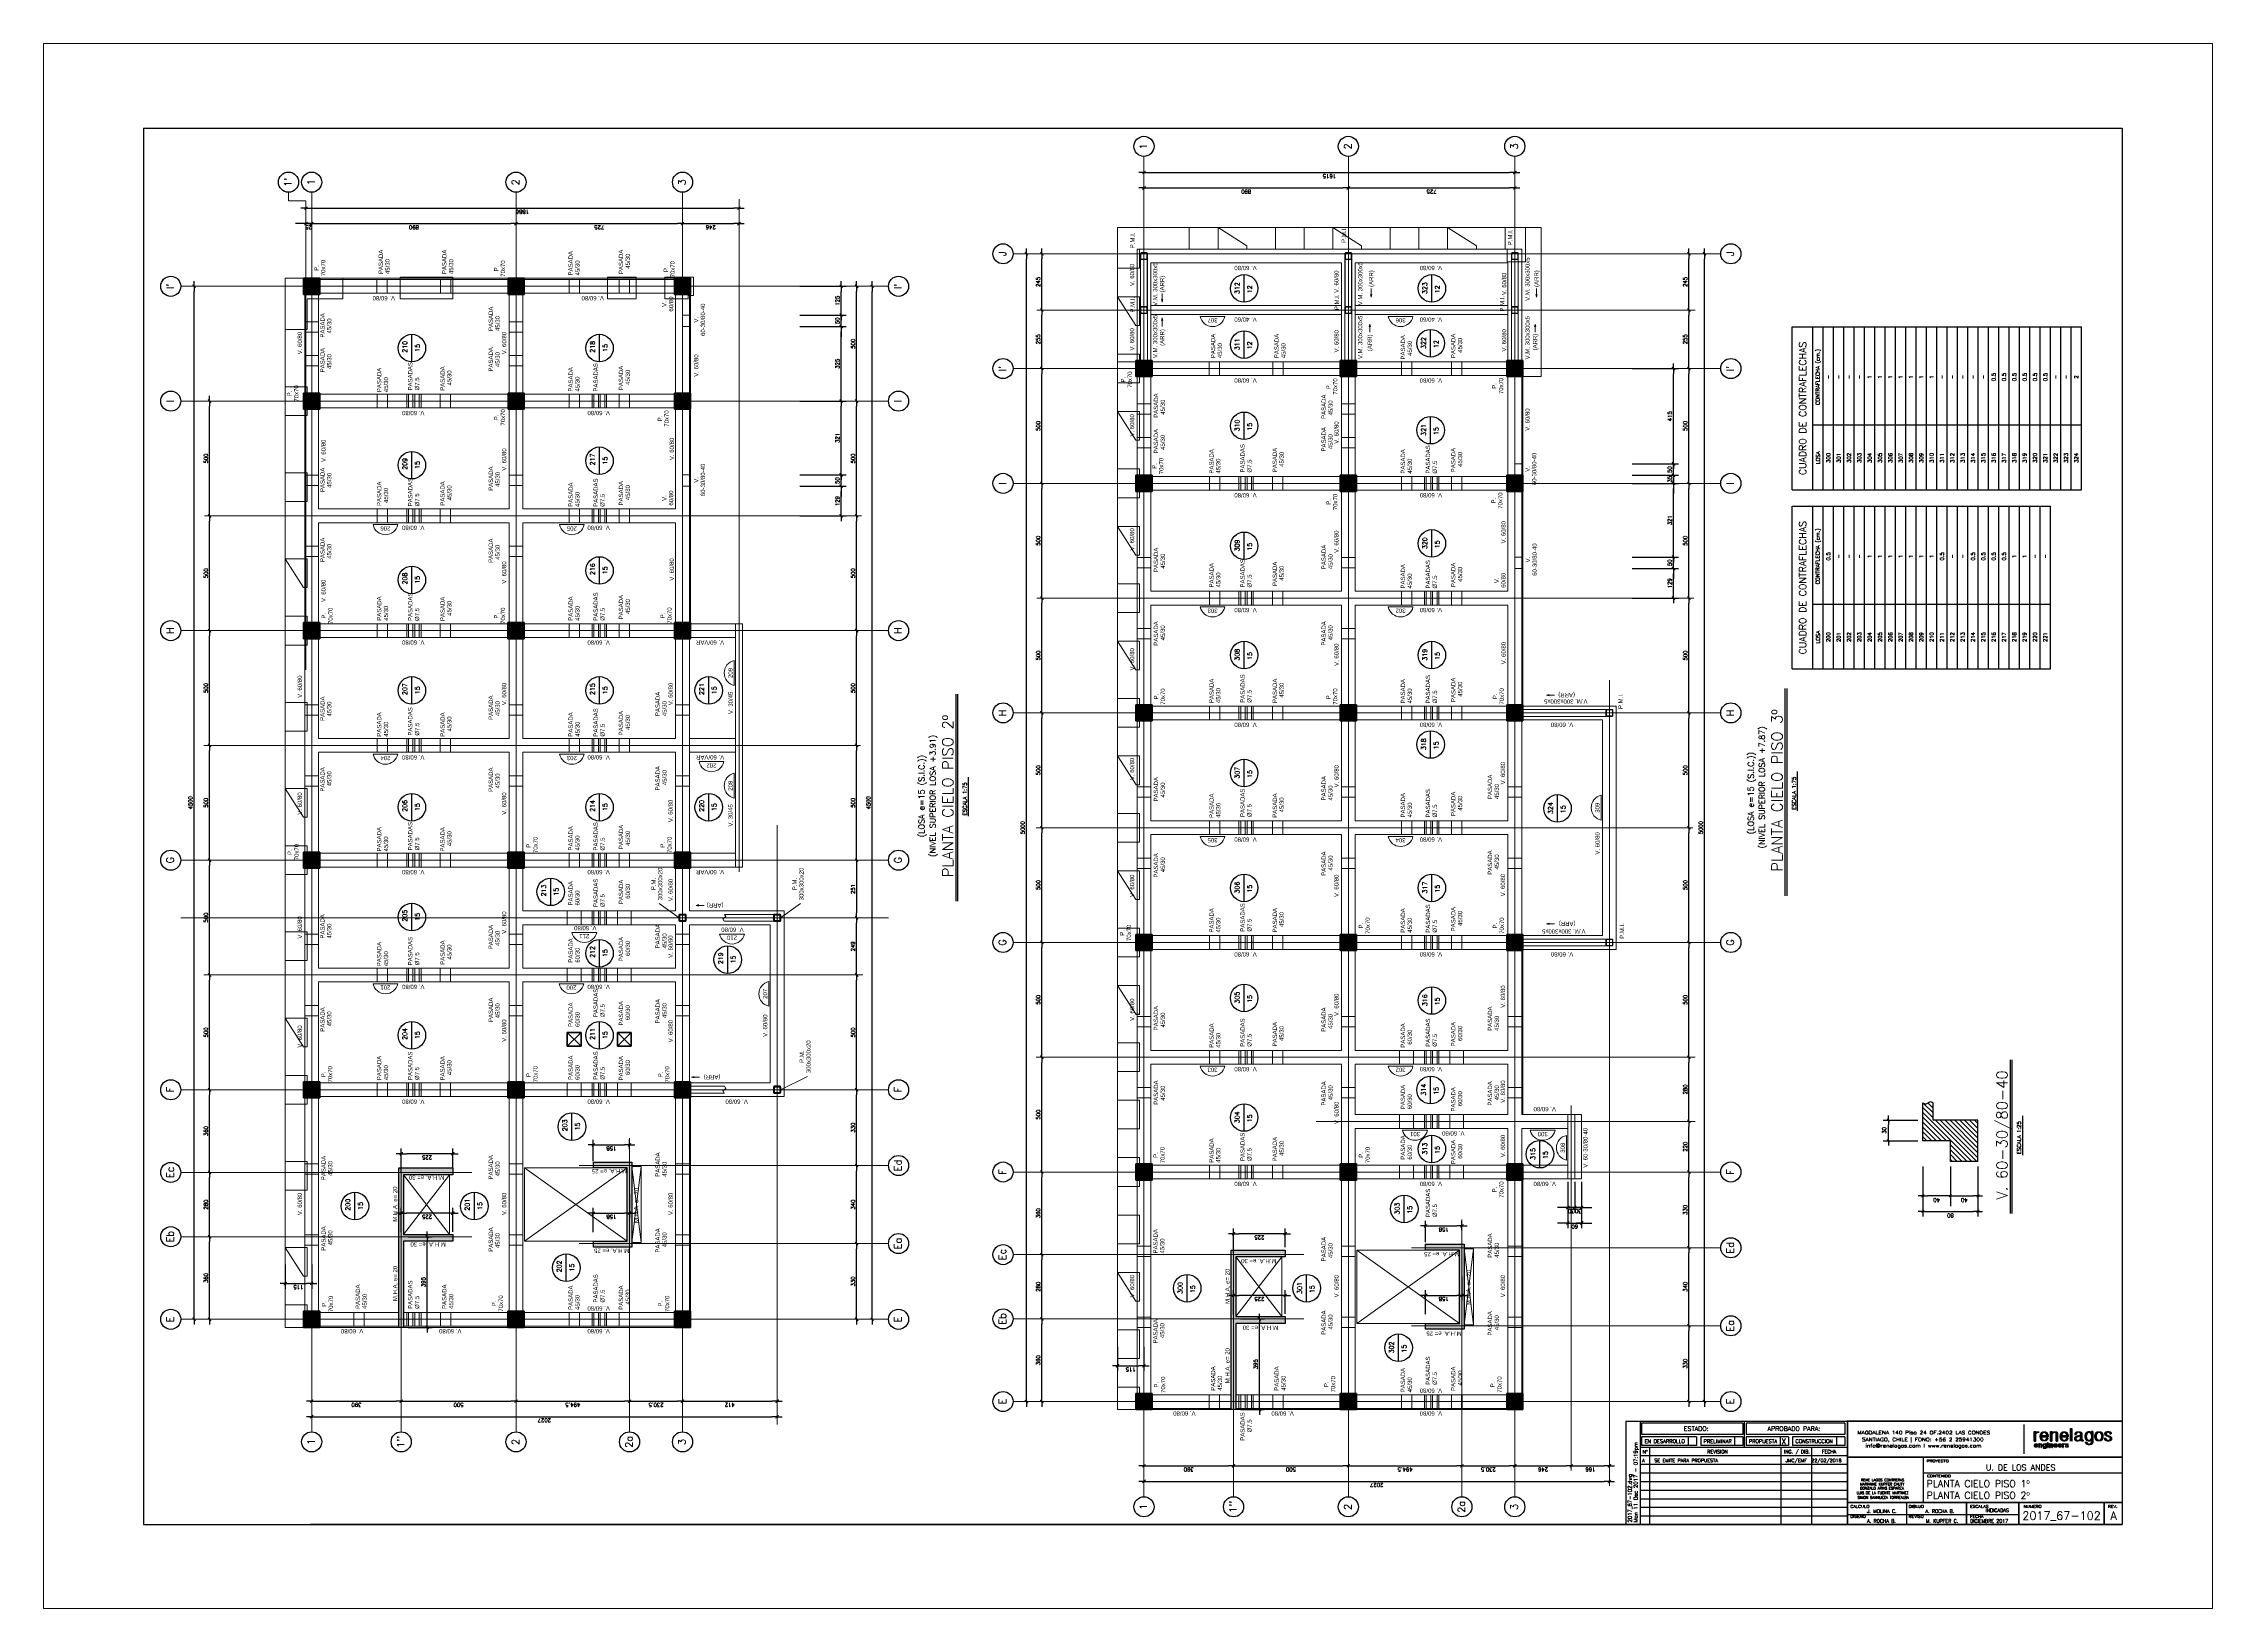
# Paper-space layout 'DOBLE-OFICIO' of a CAD drawing. Extents: x 11 to 388, y 4 to 277.
# The model-space entities are those that its viewports show. They can reach past a viewport. Long polylines and large blocks are cut down to what shows.
import ezdxf
from ezdxf.enums import TextEntityAlignment as Align

# ---------------------------------------------------------------- set-up
doc = ezdxf.new("R2010")
doc.units = 0
doc.header["$LTSCALE"] = 45
doc.header["$MEASUREMENT"] = 0
doc.linetypes.add('Grid Line', pattern=[2.2225, 1.27, -0.3175, 0.3175, -0.3175])
doc.linetypes.add('RLE-PROYECCION', pattern=[0.71438, 0.47625, -0.23813])
doc.layers.get('0').update_dxf_attribs({"linetype": 'CONTINUOUS'})
for name, color, linetype, lineweight in [('A-ANNO-TEXT', 2, 'CONTINUOUS', 9), ('A-DETL-HLIN', 3, 'CONTINUOUS', 70), ('RLE-EJE', 3, 'CONTINUOUS', 25), ('RLE-EJES', 1, 'Grid Line', 9), ('RLE-LOSA', 3, 'CONTINUOUS', 15), ('RLE-MURO', 5, 'CONTINUOUS', 25), ('RLE-PILAR', 5, 'CONTINUOUS', 50), ('RLE-PROYECCION', 2, 'RLE-PROYECCION', 15), ('RLE-SOLID', 252, 'CONTINUOUS', 15), ('RLE-TEXTO-1', 9, 'CONTINUOUS', 9), ('RLE-VANOS', 1, 'CONTINUOUS', 15), ('RLE-VIGA', 3, 'CONTINUOUS', 15), ('S-COLS-IDEN', 2, 'CONTINUOUS', 9)]:
    doc.layers.add(name, color=color, linetype=linetype, lineweight=lineweight)
for name, color, linetype in [('CONTORNOS', 3, 'CONTINUOUS'), ('FORMATO', 7, 'CONTINUOUS'), ('RLA-CORTES', 5, 'CONTINUOUS'), ('RLA-COTAS', 2, 'CONTINUOUS'), ('RLA-COTAS1', 2, 'CONTINUOUS'), ('RLA-FORMATO', 7, 'CONTINUOUS'), ('RLA-LOGO', 7, 'CONTINUOUS'), ('RLA-LOSAS', 3, 'CONTINUOUS'), ('RLA-TEXTOS1', 9, 'CONTINUOUS'), ('RLA-TEXTOS2', 6, 'CONTINUOUS')]:
    doc.layers.add(name, color=color, linetype=linetype)
doc.layers.add('VIEW', color=7, linetype='CONTINUOUS', plot=False)
doc.styles.add('Arial_1', font='arial.ttf', dxfattribs={"height": 30})
doc.styles.add('Arial_2', font='arial.ttf', dxfattribs={"height": 18.75})
doc.styles.add('DIREC', font='ROMAND', dxfattribs={"width": 1.2})
doc.styles.add('INGCIV', font='ROMAND', dxfattribs={"width": 1.2})
doc.styles.add('ROMAND', font='romand', dxfattribs={"height": 31.5})
doc.styles.add('ROMANS', font='ROMANS.shx', dxfattribs={"height": 16.875})
doc.styles.add('SIETE50', font='ROMAND.SHX', dxfattribs={"height": 31.5})
doc.dimstyles.new('ING-75', dxfattribs={"dimscale": 75, "dimtxt": 0.27, "dimasz": 0.3, "dimexe": 0, "dimexo": 0, "dimgap": 0.1, "dimtad": 1, "dimdec": 1, "dimzin": 12, "dimdsep": 46, "dimtxsty": 'ROMANS', "dimblk": 'TICK1', "dimblk1": 'TICK1', "dimblk2": 'TICK1', "dimcen": 0.09, "dimclrd": 2, "dimclre": 1, "dimclrt": 3, "dimadec": 0, "dimazin": 0, "dimtfac": 1, "dimtdec": 0, "dimtix": 1, "dimtmove": 2, "dimatfit": 3, "dimldrblk": 'TICK1', "dimfxl": 0, "dimfxlon": 1, "dimtolj": 1, "dimtzin": 0, "dimarcsym": 0})
doc.dimstyles.new('ING25', dxfattribs={"dimscale": 50, "dimtxt": 0.3, "dimasz": 0.4, "dimexe": 0.2, "dimexo": 1, "dimgap": 0.2, "dimtad": 1, "dimdec": 1, "dimlfac": 0.33333, "dimzin": 12, "dimdsep": 46, "dimtxsty": 'ROMANS', "dimblk1": 'TICK1', "dimblk2": 'TICK1', "dimsah": 1, "dimcen": 0.1, "dimse1": 1, "dimse2": 1, "dimclrd": 2, "dimclre": 4, "dimclrt": 3, "dimadec": 0, "dimazin": 0, "dimtfac": 1, "dimtdec": 1, "dimtix": 1, "dimtmove": 2, "dimatfit": 3, "dimldrblk": 'TICK1', "dimfxl": 0.2, "dimtolj": 1, "dimtzin": 12, "dimarcsym": 0})

# ---------------------------------------------------------------- blocks, each defined once
blk = doc.blocks.new('viñeta-rl')
at = {"layer": 'RLA-FORMATO', "color": 2, "linetype": 'Continuous'}
for p, q in [((-797.5, 298.8), (-1441, 298.8)), ((-1441, 298.8), (-1441, -1.2)), ((-1400, 298.8), (-1400, 0)), ((-1395.5, 293.8), (-1395.5, 261.3)), ((-1101.9, 293.8), (-1395.5, 293.8)), ((-1101.9, 261.3), (-1395.5, 261.3)), ((-1395.5, 254.6), (-1395.5, 228.6)), ((-1235.8, 254.6), (-1395.5, 254.6)), ((-1223.8, 254.6), (-1223.8, 228.6)), ((-1101.9, 254.6), (-1223.8, 254.6)), ((-1101.9, 293.8), (-1101.9, 261.3)), ((-805.2, 293.8), (-1092.3, 293.8)), ((-1092.3, 293.8), (-1092.3, 261.3)), ((-805.2, 261.3), (-1092.3, 261.3)), ((-969, 254.6), (-1092.3, 254.6)), ((-805.2, 254.6), (-957, 254.6)), ((-805.2, 293.8), (-805.2, 261.3)), ((-286.2, 289.9), (-286.2, 204.6)), ((-797.5, 223.6), (-1400, 223.6)), ((-797.5, 198.6), (-1400, 198.6)), ((-1235.8, 228.6), (-1395.5, 228.6)), ((-1372.5, 223.6), (-1372.5, 0)), ((-1101.9, 228.6), (-1223.8, 228.6)), ((-969, 228.6), (-1092.3, 228.6)), ((-991.5, 223.6), (-991.5, 0)), ((-805.2, 228.6), (-957, 228.6)), ((-902.5, 223.6), (-902.5, 0)), ((-578.3, 195.3), (-578.3, 63.3)), ((-797.5, 173.6), (-1400, 173.6)), ((-797.5, 148.6), (-1400, 148.6)), ((-578.3, 149.8), (0, 149.8)), ((-797.5, 123.6), (-1400, 123.6)), ((-797.5, 98.6), (-1400, 98.6)), ((-795.7, 73.6), (-1398.2, 73.6)), ((-625, 0), (-625, 63.3)), ((-797.5, 48.6), (-1400, 48.6)), ((-797.5, 23.6), (-1400, 23.6)), ((-797.5, 28.8), (-300, 28.8))]:
    blk.add_line(p, q, dxfattribs=at)
at = {"layer": 'RLA-FORMATO', "color": 2}
for p, q in [((-1260, 254.6), (-1260, 228.6)), ((-1235.8, 254.6), (-1235.8, 228.6)), ((-1126.1, 254.6), (-1126.1, 228.6)), ((-1101.9, 254.6), (-1101.9, 228.6)), ((-1092.3, 254.6), (-1092.3, 228.6)), ((-993.2, 254.6), (-993.2, 228.6)), ((-969, 254.6), (-969, 228.6)), ((-957, 254.6), (-957, 228.6)), ((-829.4, 254.6), (-829.4, 228.6)), ((-805.2, 254.6), (-805.2, 228.6))]:
    blk.add_line(p, q, dxfattribs=at)
at = {"layer": 'RLA-FORMATO', "color": 3}
blk.add_line((-1097.1, 223.6), (-1097.1, 298.8), dxfattribs=at)
at = {"layer": 'RLA-FORMATO', "color": 5, "const_width": 5}
for points in [[(0, 300), (-797.5, 300), (-797.5, 0)], [(0, 195.3), (-797.5, 195.3)], [(0, 63.3), (-797.5, 63.3)], [(-452.5, 0), (-452.5, 63.3)], [(-300, 0), (-300, 63.3)], [(-52.5, 0), (-52.5, 63.3)]]:
    blk.add_lwpolyline(points, dxfattribs=at)
at = {"layer": 'RLA-LOGO', "color": 9, "true_color": 0xc0c0c0}
for p, q in [((-255.3, 241.7), (-255.3, 269.6)), ((-255.3, 241.7), (-255.3, 269.6)), ((-255.3, 269.6), (-251.3, 269.6)), ((-255.2, 241.7), (-255.2, 269.6)), ((-255.2, 241.7), (-255.2, 269.6)), ((-255.1, 241.7), (-255.1, 269.6)), ((-255.1, 241.7), (-255.1, 269.6)), ((-255, 241.7), (-255, 269.6)), ((-255, 241.7), (-255, 269.6)), ((-255, 241.7), (-255, 269.6)), ((-254.9, 241.7), (-254.9, 269.6)), ((-254.9, 241.7), (-254.9, 269.6)), ((-254.8, 241.7), (-254.8, 269.6)), ((-254.8, 241.7), (-254.8, 269.6)), ((-254.7, 241.7), (-254.7, 269.6)), ((-254.7, 241.7), (-254.7, 269.6)), ((-254.6, 241.7), (-254.6, 269.6)), ((-254.6, 241.7), (-254.6, 269.6)), ((-254.5, 241.7), (-254.5, 269.6)), ((-254.5, 241.7), (-254.5, 269.6)), ((-254.5, 241.7), (-254.5, 269.6)), ((-254.4, 241.7), (-254.4, 269.6)), ((-254.4, 241.7), (-254.4, 269.6)), ((-254.3, 241.7), (-254.3, 269.6)), ((-254.3, 241.7), (-254.3, 269.6)), ((-254.2, 241.7), (-254.2, 269.6)), ((-254.2, 241.7), (-254.2, 269.6)), ((-254.1, 241.7), (-254.1, 269.6)), ((-254.1, 241.7), (-254.1, 269.6)), ((-254.1, 241.7), (-254.1, 269.6)), ((-254, 241.7), (-254, 269.6)), ((-254, 241.7), (-254, 269.6)), ((-253.9, 241.7), (-253.9, 269.6)), ((-253.9, 241.7), (-253.9, 269.6)), ((-253.8, 241.7), (-253.8, 269.6)), ((-253.8, 241.7), (-253.8, 269.6)), ((-253.7, 241.7), (-253.7, 269.6)), ((-253.7, 241.7), (-253.7, 269.6)), ((-253.6, 241.7), (-253.6, 269.6)), ((-253.6, 241.7), (-253.6, 269.6)), ((-253.6, 241.7), (-253.6, 269.6)), ((-253.5, 241.7), (-253.5, 269.6)), ((-253.5, 241.7), (-253.5, 269.6)), ((-253.4, 241.7), (-253.4, 269.6)), ((-253.4, 241.7), (-253.4, 269.6)), ((-253.3, 241.7), (-253.3, 269.6)), ((-253.3, 241.7), (-253.3, 269.6)), ((-253.2, 241.7), (-253.2, 269.6)), ((-253.2, 241.7), (-253.2, 269.6)), ((-253.2, 241.7), (-253.2, 269.6)), ((-253.1, 241.7), (-253.1, 269.6)), ((-253.1, 241.7), (-253.1, 269.6)), ((-253, 241.7), (-253, 269.6)), ((-253, 241.7), (-253, 269.6)), ((-252.9, 241.7), (-252.9, 269.6)), ((-252.9, 241.7), (-252.9, 269.6)), ((-252.8, 241.7), (-252.8, 269.6)), ((-252.8, 241.7), (-252.8, 269.6)), ((-252.7, 241.7), (-252.7, 269.6)), ((-252.7, 241.7), (-252.7, 269.6)), ((-252.7, 241.7), (-252.7, 269.6)), ((-252.6, 241.7), (-252.6, 269.6)), ((-252.6, 241.7), (-252.6, 269.6)), ((-252.5, 241.7), (-252.5, 269.6)), ((-252.5, 241.7), (-252.5, 269.6)), ((-252.4, 241.7), (-252.4, 269.6)), ((-252.4, 241.7), (-252.4, 269.6)), ((-252.3, 241.7), (-252.3, 269.6)), ((-252.3, 241.7), (-252.3, 269.6)), ((-252.3, 241.7), (-252.3, 269.6)), ((-252.2, 241.7), (-252.2, 269.6)), ((-252.2, 241.7), (-252.2, 269.6)), ((-252.1, 241.7), (-252.1, 269.6)), ((-252.1, 241.7), (-252.1, 269.6)), ((-252, 241.7), (-252, 269.6)), ((-252, 241.7), (-252, 269.6)), ((-251.9, 241.7), (-251.9, 269.6)), ((-251.9, 241.7), (-251.9, 269.6)), ((-251.8, 241.7), (-251.8, 269.6)), ((-251.8, 241.7), (-251.8, 269.6)), ((-251.8, 241.7), (-251.8, 269.6)), ((-251.7, 241.7), (-251.7, 269.6)), ((-251.7, 241.7), (-251.7, 269.6)), ((-251.6, 241.7), (-251.6, 269.6)), ((-251.6, 241.7), (-251.6, 269.6)), ((-251.5, 241.7), (-251.5, 269.6)), ((-251.5, 241.7), (-251.5, 269.6)), ((-251.4, 241.7), (-251.4, 269.6)), ((-251.4, 241.7), (-251.4, 269.6)), ((-251.4, 241.7), (-251.4, 269.6)), ((-251.3, 269.6), (-251.3, 266.3)), ((-251.3, 241.7), (-251.3, 269.6)), ((-251.3, 266.3), (-251.1, 266.3)), ((-251.3, 259.9), (-251.3, 266.3)), ((-251.2, 260.3), (-251.2, 266.3)), ((-251.2, 260.5), (-251.2, 266.3)), ((-251.1, 260.9), (-251.1, 266.4)), ((-251.1, 260.7), (-251.1, 266.3)), ((-251, 261.2), (-251, 266.6)), ((-251, 261.1), (-251, 266.5)), ((-250.9, 261.6), (-250.9, 266.8)), ((-250.9, 261.5), (-250.9, 266.7)), ((-250.9, 261.4), (-250.9, 266.6)), ((-250.8, 261.7), (-250.8, 266.9)), ((-250.8, 261.8), (-250.8, 266.9)), ((-250.7, 262), (-250.7, 267.1)), ((-250.7, 261.9), (-250.7, 267)), ((-250.6, 262.2), (-250.6, 267.2)), ((-250.6, 262.1), (-250.6, 267.1)), ((-250.5, 262.5), (-250.5, 267.4)), ((-250.5, 262.3), (-250.5, 267.3)), ((-250.5, 262.4), (-250.5, 267.3)), ((-250.4, 262.6), (-250.4, 267.5)), ((-250.4, 262.5), (-250.4, 267.4)), ((-250.3, 262.8), (-250.3, 267.6)), ((-250.3, 262.7), (-250.3, 267.5)), ((-250.2, 262.8), (-250.2, 267.7)), ((-250.2, 262.9), (-250.2, 267.7)), ((-250.1, 263), (-250.1, 267.8)), ((-250.1, 263), (-250.1, 267.8)), ((-250, 263.2), (-250, 268)), ((-250, 263.1), (-250, 267.9)), ((-250, 263.2), (-250, 267.9)), ((-249.9, 263.3), (-249.9, 268)), ((-249.9, 263.3), (-249.9, 268)), ((-249.8, 263.4), (-249.8, 268.1)), ((-249.8, 263.4), (-249.8, 268.1)), ((-249.7, 263.5), (-249.7, 268.2)), ((-249.7, 263.5), (-249.7, 268.2)), ((-249.6, 263.6), (-249.6, 268.3)), ((-249.6, 263.6), (-249.6, 268.3)), ((-249.6, 263.7), (-249.6, 268.3)), ((-249.5, 263.7), (-249.5, 268.4)), ((-249.5, 263.8), (-249.5, 268.4)), ((-249.4, 263.8), (-249.4, 268.5)), ((-249.4, 263.9), (-249.4, 268.5)), ((-249.3, 264), (-249.3, 268.6)), ((-249.3, 263.9), (-249.3, 268.5)), ((-249.2, 264), (-249.2, 268.6)), ((-249.2, 264.1), (-249.2, 268.6)), ((-249.1, 264.1), (-249.1, 268.7)), ((-249.1, 264.1), (-249.1, 268.7)), ((-249.1, 264.2), (-249.1, 268.7)), ((-249, 264.2), (-249, 268.8)), ((-249, 264.3), (-249, 268.8)), ((-248.9, 264.3), (-248.9, 268.9)), ((-248.9, 264.3), (-248.9, 268.8)), ((-248.8, 264.4), (-248.8, 268.9)), ((-248.8, 264.4), (-248.8, 268.9)), ((-248.7, 264.4), (-248.7, 269)), ((-248.7, 264.5), (-248.7, 269)), ((-248.7, 264.5), (-248.7, 269)), ((-248.6, 264.6), (-248.6, 269.1)), ((-248.6, 264.5), (-248.6, 269)), ((-248.5, 264.6), (-248.5, 269.1)), ((-248.5, 264.6), (-248.5, 269.1)), ((-248.4, 264.7), (-248.4, 269.2)), ((-248.4, 264.7), (-248.4, 269.1)), ((-248.3, 264.7), (-248.3, 269.2)), ((-248.3, 264.7), (-248.3, 269.2)), ((-248.2, 264.8), (-248.2, 269.3)), ((-248.2, 264.8), (-248.2, 269.3)), ((-248.2, 264.8), (-248.2, 269.2)), ((-248.1, 264.9), (-248.1, 269.3)), ((-248.1, 264.9), (-248.1, 269.3)), ((-248, 264.9), (-248, 269.4)), ((-248, 264.9), (-248, 269.4)), ((-247.9, 265), (-247.9, 269.4)), ((-247.9, 265), (-247.9, 269.4)), ((-247.8, 265), (-247.8, 269.5)), ((-247.8, 265.1), (-247.8, 269.5)), ((-247.8, 265), (-247.8, 269.4)), ((-247.7, 265.1), (-247.7, 269.5)), ((-247.7, 265.1), (-247.7, 269.5)), ((-247.6, 265.1), (-247.6, 269.5)), ((-247.6, 265.1), (-247.6, 269.5)), ((-247.5, 265.2), (-247.5, 269.6)), ((-247.5, 265.2), (-247.5, 269.6)), ((-247.4, 265.2), (-247.4, 269.6)), ((-247.4, 265.2), (-247.4, 269.6)), ((-247.3, 265.3), (-247.3, 269.7)), ((-247.3, 265.2), (-247.3, 269.6)), ((-247.3, 265.3), (-247.3, 269.6)), ((-247.2, 265.3), (-247.2, 269.7)), ((-247.2, 265.3), (-247.2, 269.7)), ((-247.1, 265.3), (-247.1, 269.7)), ((-247.1, 265.4), (-247.1, 269.7)), ((-247, 265.4), (-247, 269.8)), ((-247, 265.4), (-247, 269.7)), ((-246.9, 265.4), (-246.9, 269.8)), ((-246.9, 265.4), (-246.9, 269.8)), ((-246.9, 265.4), (-246.9, 269.8)), ((-246.8, 265.4), (-246.8, 269.8)), ((-246.8, 265.5), (-246.8, 269.8)), ((-246.7, 265.5), (-246.7, 269.8)), ((-246.7, 265.5), (-246.7, 269.8)), ((-246.6, 265.5), (-246.6, 269.9)), ((-246.6, 265.5), (-246.6, 269.8)), ((-246.5, 265.5), (-246.5, 269.9)), ((-246.5, 265.5), (-246.5, 269.9)), ((-246.4, 265.6), (-246.4, 269.9)), ((-246.4, 265.6), (-246.4, 269.9)), ((-246.4, 265.6), (-246.4, 269.9)), ((-246.3, 265.6), (-246.3, 269.9)), ((-246.3, 265.6), (-246.3, 269.9)), ((-246.2, 265.6), (-246.2, 269.9)), ((-246.2, 265.6), (-246.2, 269.9)), ((-246.1, 265.6), (-246.1, 269.9)), ((-246.1, 265.6), (-246.1, 269.9)), ((-246, 265.6), (-246, 270)), ((-246, 265.7), (-246, 270)), ((-246, 265.7), (-246, 270)), ((-245.9, 265.7), (-245.9, 270)), ((-245.9, 265.7), (-245.9, 270)), ((-245.8, 265.7), (-245.8, 270)), ((-245.8, 265.7), (-245.8, 270)), ((-245.7, 265.7), (-245.7, 270)), ((-245.7, 265.7), (-245.7, 270)), ((-245.6, 265.7), (-245.6, 270)), ((-245.6, 265.7), (-245.6, 270)), ((-245.5, 265.7), (-245.5, 270)), ((-245.5, 265.7), (-245.5, 270)), ((-245.5, 265.7), (-245.5, 270)), ((-245.4, 265.7), (-245.4, 270)), ((-245.4, 265.7), (-245.4, 270)), ((-245.3, 265.7), (-245.3, 270)), ((-245.3, 265.7), (-245.3, 270)), ((-245.2, 265.8), (-245.2, 270)), ((-245.2, 265.8), (-245.2, 270)), ((-245.1, 265.8), (-245.1, 270)), ((-245.1, 265.8), (-245.1, 270)), ((-245.1, 265.8), (-245.1, 270)), ((-245, 265.8), (-245, 270)), ((-245, 265.8), (-245, 270)), ((-244.9, 265.8), (-244.9, 270)), ((-244.9, 265.8), (-244.9, 270)), ((-244.8, 265.8), (-244.8, 270)), ((-244.8, 265.8), (-244.8, 270)), ((-244.7, 265.8), (-244.7, 270)), ((-244.7, 265.8), (-244.7, 270)), ((-244.6, 265.8), (-244.6, 270)), ((-244.6, 265.8), (-244.6, 270)), ((-244.6, 265.8), (-244.6, 270)), ((-244.5, 265.8), (-244.5, 270)), ((-244.5, 265.8), (-244.5, 270)), ((-244.4, 265.8), (-244.4, 270)), ((-244.4, 265.8), (-244.4, 270)), ((-244.3, 265.8), (-244.3, 270)), ((-244.3, 265.7), (-244.3, 270)), ((-244.2, 265.7), (-244.2, 270)), ((-244.2, 265.7), (-244.2, 270)), ((-244.2, 265.7), (-244.2, 270)), ((-244.1, 265.7), (-244.1, 269.9)), ((-244.1, 265.7), (-244.1, 269.9)), ((-244, 265.7), (-244, 269.9)), ((-244, 265.7), (-244, 269.9)), ((-243.9, 265.7), (-243.9, 269.9)), ((-243.9, 265.7), (-243.9, 269.9)), ((-243.8, 265.7), (-243.8, 269.9)), ((-243.8, 265.7), (-243.8, 269.9)), ((-243.7, 265.7), (-243.7, 269.9)), ((-243.7, 265.7), (-243.7, 269.9)), ((-243.7, 265.7), (-243.7, 269.9)), ((-243.6, 265.7), (-243.6, 269.9)), ((-243.6, 265.6), (-243.6, 269.8)), ((-243.5, 265.6), (-243.5, 269.8)), ((-243.5, 265.6), (-243.5, 269.8)), ((-243.4, 265.6), (-243.4, 269.8)), ((-243.4, 265.6), (-243.4, 269.8)), ((-243.3, 265.6), (-243.3, 269.8)), ((-243.3, 265.6), (-243.3, 269.8)), ((-243.3, 265.6), (-243.3, 269.8)), ((-243.2, 265.6), (-243.2, 269.8)), ((-243.2, 265.6), (-243.2, 269.7)), ((-243.1, 265.5), (-243.1, 269.7)), ((-243.1, 265.5), (-243.1, 269.7)), ((-243, 265.5), (-243, 269.7)), ((-243, 265.5), (-243, 269.7)), ((-242.9, 265.5), (-242.9, 269.7)), ((-242.9, 265.5), (-242.9, 269.6)), ((-242.8, 265.5), (-242.8, 269.6)), ((-242.8, 265.5), (-242.8, 269.6)), ((-242.8, 265.4), (-242.8, 269.6)), ((-242.7, 265.4), (-242.7, 269.6)), ((-242.7, 265.4), (-242.7, 269.6)), ((-242.6, 265.4), (-242.6, 269.6)), ((-242.6, 265.4), (-242.6, 269.5)), ((-242.6, 265.4), (-242.6, 269.5)), ((-239, 257.2), (-239, 253.7)), ((-239, 256.8), (-239, 254.2)), ((-238.9, 257.9), (-238.9, 252.9)), ((-238.9, 257.6), (-238.9, 253.2)), ((-238.8, 258.4), (-238.8, 252.2)), ((-238.8, 258.1), (-238.8, 252.5)), ((-238.7, 258.8), (-238.7, 251.7)), ((-238.7, 258.6), (-238.7, 251.9)), ((-238.6, 259.4), (-238.6, 251)), ((-238.6, 259.2), (-238.6, 251.2)), ((-238.6, 259), (-238.6, 251.4)), ((-238.5, 259.8), (-238.5, 250.6)), ((-238.5, 259.6), (-238.5, 250.8)), ((-238.4, 260.2), (-238.4, 250.3)), ((-238.4, 260), (-238.4, 250.5)), ((-238.3, 260.5), (-238.3, 250)), ((-238.3, 260.4), (-238.3, 250.2)), ((-238.2, 261), (-238.2, 249.6)), ((-238.2, 260.9), (-238.2, 249.7)), ((-238.2, 260.7), (-238.2, 249.9)), ((-238.1, 261.3), (-238.1, 249.4)), ((-238.1, 261.2), (-238.1, 249.5)), ((-238, 261.6), (-238, 249.1)), ((-238, 261.5), (-238, 249.2)), ((-237.9, 261.9), (-237.9, 248.9)), ((-237.9, 261.7), (-237.9, 249)), ((-237.8, 262.1), (-237.8, 248.7)), ((-237.8, 262), (-237.8, 248.8)), ((-237.7, 262.4), (-237.7, 248.4)), ((-237.7, 262.3), (-237.7, 248.5)), ((-237.7, 262.2), (-237.7, 248.6)), ((-237.6, 262.6), (-237.6, 248.2)), ((-237.6, 262.5), (-237.6, 248.3)), ((-237.5, 262.8), (-237.5, 248)), ((-237.5, 262.7), (-237.5, 248)), ((-237.4, 263), (-237.4, 247.8)), ((-237.4, 262.9), (-237.4, 247.9)), ((-237.3, 263.3), (-237.3, 247.5)), ((-237.3, 263.2), (-237.3, 247.6)), ((-237.3, 263.1), (-237.3, 247.7)), ((-237.2, 263.5), (-237.2, 247.3)), ((-237.2, 263.4), (-237.2, 247.4)), ((-237.1, 263.6), (-237.1, 247.2)), ((-237.1, 263.6), (-237.1, 247.1)), ((-237, 263.8), (-237, 247)), ((-237, 263.7), (-237, 247)), ((-236.9, 263.9), (-236.9, 246.9)), ((-236.9, 263.9), (-236.9, 246.8)), ((-236.8, 264.2), (-236.8, 246.6)), ((-236.8, 264.1), (-236.8, 246.6)), ((-236.8, 264), (-236.8, 246.7)), ((-236.7, 264.3), (-236.7, 246.4)), ((-236.7, 264.2), (-236.7, 246.5)), ((-236.6, 264.4), (-236.6, 246.4)), ((-236.6, 264.4), (-236.6, 246.3)), ((-236.5, 264.6), (-236.5, 246.1)), ((-236.5, 264.5), (-236.5, 246.2)), ((-236.4, 264.8), (-236.4, 245.9)), ((-236.4, 264.7), (-236.4, 246)), ((-236.4, 264.6), (-236.4, 246.1)), ((-236.3, 264.9), (-236.3, 245.8)), ((-236.3, 264.8), (-236.3, 245.9)), ((-236.2, 265), (-236.2, 245.7)), ((-236.2, 264.9), (-236.2, 245.8)), ((-236.1, 265.1), (-236.1, 245.6)), ((-236.1, 265.1), (-236.1, 245.6)), ((-236, 265.2), (-236, 245.5)), ((-236, 265.2), (-236, 245.5)), ((-235.9, 265.4), (-235.9, 245.3)), ((-235.9, 265.4), (-235.9, 245.3)), ((-235.9, 265.3), (-235.9, 245.4)), ((-235.8, 265.5), (-235.8, 245.2)), ((-235.8, 265.5), (-235.8, 245.2)), ((-235.7, 265.6), (-235.7, 245.1)), ((-235.7, 265.6), (-235.7, 245.1)), ((-235.6, 265.8), (-235.6, 245)), ((-235.6, 265.7), (-235.6, 245)), ((-235.5, 265.9), (-235.5, 244.9)), ((-235.5, 265.9), (-235.5, 244.8)), ((-235.5, 265.8), (-235.5, 244.9)), ((-235.4, 266), (-235.4, 244.8)), ((-235.4, 266), (-235.4, 244.7)), ((-235.3, 266.1), (-235.3, 244.7)), ((-235.3, 266.1), (-235.3, 244.6)), ((-235.2, 266.2), (-235.2, 244.6)), ((-235.2, 266.2), (-235.2, 244.5)), ((-235.1, 266.3), (-235.1, 244.5)), ((-235.1, 266.3), (-235.1, 244.4)), ((-235, 266.5), (-235, 254.5)), ((-235, 266.4), (-235, 244.4)), ((-235, 266.4), (-235, 244.3)), ((-235, 254.5), (-215.3, 254.5)), ((-235, 253.8), (-235, 244.3)), ((-234.9, 266.5), (-234.9, 254.5)), ((-234.9, 266.5), (-234.9, 254.5)), ((-234.9, 253.2), (-234.9, 244.3)), ((-234.9, 252.8), (-234.9, 244.2)), ((-234.8, 266.6), (-234.8, 254.5)), ((-234.8, 266.6), (-234.8, 254.5)), ((-234.8, 257.9), (-219.5, 257.9)), ((-234.8, 252.4), (-234.8, 244.2)), ((-234.8, 252.1), (-234.8, 244.1)), ((-234.7, 266.7), (-234.7, 254.5)), ((-234.7, 266.7), (-234.7, 258.2)), ((-234.7, 257.9), (-234.7, 254.5)), ((-234.6, 266.8), (-234.6, 258.4)), ((-234.6, 266.8), (-234.6, 258.6)), ((-234.6, 266.8), (-234.6, 258.8)), ((-234.6, 257.9), (-234.6, 254.5)), ((-234.6, 257.9), (-234.6, 254.5)), ((-234.6, 257.9), (-234.6, 254.5)), ((-234.5, 266.9), (-234.5, 259)), ((-234.5, 266.9), (-234.5, 259.2)), ((-234.5, 257.9), (-234.5, 254.5)), ((-234.5, 257.9), (-234.5, 254.5)), ((-234.4, 267), (-234.4, 259.4)), ((-234.4, 267), (-234.4, 259.5)), ((-234.4, 257.9), (-234.4, 254.5)), ((-234.4, 257.9), (-234.4, 254.5)), ((-234.3, 267.1), (-234.3, 259.8)), ((-234.3, 267), (-234.3, 259.7)), ((-234.3, 257.9), (-234.3, 254.5)), ((-234.3, 257.9), (-234.3, 254.5)), ((-234.2, 267.2), (-234.2, 260.1)), ((-234.2, 267.1), (-234.2, 260)), ((-234.2, 257.9), (-234.2, 254.5)), ((-234.2, 257.9), (-234.2, 254.5)), ((-234.1, 267.3), (-234.1, 260.5)), ((-234.1, 267.2), (-234.1, 260.2)), ((-234.1, 267.2), (-234.1, 260.4)), ((-234.1, 257.9), (-234.1, 254.5)), ((-234.1, 257.9), (-234.1, 254.5)), ((-234.1, 257.9), (-234.1, 254.5)), ((-234, 267.4), (-234, 260.7)), ((-234, 267.3), (-234, 260.6)), ((-234, 257.9), (-234, 254.5)), ((-234, 257.9), (-234, 254.5)), ((-233.9, 267.4), (-233.9, 260.8)), ((-233.9, 267.4), (-233.9, 261)), ((-233.9, 257.9), (-233.9, 254.5)), ((-233.9, 257.9), (-233.9, 254.5)), ((-233.8, 267.5), (-233.8, 261.1)), ((-233.8, 267.5), (-233.8, 261.2)), ((-233.8, 257.9), (-233.8, 254.5)), ((-233.8, 257.9), (-233.8, 254.5)), ((-233.7, 267.6), (-233.7, 261.4)), ((-233.7, 267.6), (-233.7, 261.5)), ((-233.7, 267.5), (-233.7, 261.3)), ((-233.7, 257.9), (-233.7, 254.5)), ((-233.7, 257.9), (-233.7, 254.5)), ((-233.7, 257.9), (-233.7, 254.5)), ((-233.6, 267.7), (-233.6, 261.7)), ((-233.6, 267.6), (-233.6, 261.6)), ((-233.6, 257.9), (-233.6, 254.5)), ((-233.6, 257.9), (-233.6, 254.5)), ((-233.5, 267.7), (-233.5, 261.8)), ((-233.5, 267.7), (-233.5, 261.9)), ((-233.5, 257.9), (-233.5, 254.5)), ((-233.5, 257.9), (-233.5, 254.5)), ((-233.4, 267.8), (-233.4, 261.9)), ((-233.4, 267.8), (-233.4, 262)), ((-233.4, 257.9), (-233.4, 254.5)), ((-233.4, 257.9), (-233.4, 254.5)), ((-233.3, 267.8), (-233.3, 262.1)), ((-233.3, 267.8), (-233.3, 262.2)), ((-233.3, 257.9), (-233.3, 254.5)), ((-233.3, 257.9), (-233.3, 254.5)), ((-233.2, 267.9), (-233.2, 262.3)), ((-233.2, 267.9), (-233.2, 262.3)), ((-233.2, 267.9), (-233.2, 262.4)), ((-233.2, 257.9), (-233.2, 254.5)), ((-233.2, 257.9), (-233.2, 254.5)), ((-233.2, 257.9), (-233.2, 254.5)), ((-233.1, 268), (-233.1, 262.5)), ((-233.1, 268), (-233.1, 262.6)), ((-233.1, 257.9), (-233.1, 254.5)), ((-233.1, 257.9), (-233.1, 254.5)), ((-233, 268.1), (-233, 262.7)), ((-233, 268), (-233, 262.6)), ((-233, 257.9), (-233, 254.5)), ((-233, 257.9), (-233, 254.5)), ((-232.9, 268.1), (-232.9, 262.8)), ((-232.9, 268.1), (-232.9, 262.8)), ((-232.9, 257.9), (-232.9, 254.5)), ((-232.9, 257.9), (-232.9, 254.5)), ((-232.8, 268.2), (-232.8, 263)), ((-232.8, 268.2), (-232.8, 263)), ((-232.8, 268.1), (-232.8, 262.9)), ((-232.8, 257.9), (-232.8, 254.5)), ((-232.8, 257.9), (-232.8, 254.5)), ((-232.8, 257.9), (-232.8, 254.5)), ((-232.7, 268.2), (-232.7, 263.1)), ((-232.7, 268.2), (-232.7, 263.2)), ((-232.7, 257.9), (-232.7, 254.5)), ((-232.7, 257.9), (-232.7, 254.5)), ((-232.6, 268.3), (-232.6, 263.2)), ((-232.6, 268.3), (-232.6, 263.3)), ((-232.6, 257.9), (-232.6, 254.5)), ((-232.6, 257.9), (-232.6, 254.5)), ((-232.5, 268.4), (-232.5, 263.4)), ((-232.5, 268.3), (-232.5, 263.3)), ((-232.5, 257.9), (-232.5, 254.5)), ((-232.5, 257.9), (-232.5, 254.5)), ((-232.4, 268.4), (-232.4, 263.5)), ((-232.4, 268.4), (-232.4, 263.5)), ((-232.4, 257.9), (-232.4, 254.5)), ((-232.4, 257.9), (-232.4, 254.5)), ((-232.3, 268.4), (-232.3, 263.6)), ((-232.3, 268.5), (-232.3, 263.7)), ((-232.3, 268.4), (-232.3, 263.6)), ((-232.3, 257.9), (-232.3, 254.5)), ((-232.3, 257.9), (-232.3, 254.5)), ((-232.3, 257.9), (-232.3, 254.5)), ((-232.2, 268.5), (-232.2, 263.7)), ((-232.2, 268.5), (-232.2, 263.8)), ((-232.2, 257.9), (-232.2, 254.5)), ((-232.2, 257.9), (-232.2, 254.5)), ((-232.1, 268.6), (-232.1, 263.9)), ((-232.1, 268.5), (-232.1, 263.8)), ((-232.1, 257.9), (-232.1, 254.5)), ((-232.1, 257.9), (-232.1, 254.5)), ((-232, 268.6), (-232, 263.9)), ((-232, 268.6), (-232, 263.9)), ((-232, 257.9), (-232, 254.5)), ((-232, 257.9), (-232, 254.5)), ((-231.9, 268.7), (-231.9, 264)), ((-231.9, 268.7), (-231.9, 264.1)), ((-231.9, 268.6), (-231.9, 264)), ((-231.9, 257.9), (-231.9, 254.5)), ((-231.9, 257.9), (-231.9, 254.5)), ((-231.9, 257.9), (-231.9, 254.5)), ((-231.8, 268.7), (-231.8, 264.1)), ((-231.8, 268.7), (-231.8, 264.2)), ((-231.8, 257.9), (-231.8, 254.5)), ((-231.8, 257.9), (-231.8, 254.5)), ((-231.7, 268.8), (-231.7, 264.3)), ((-231.7, 268.7), (-231.7, 264.2)), ((-231.7, 257.9), (-231.7, 254.5)), ((-231.7, 257.9), (-231.7, 254.5)), ((-231.6, 268.8), (-231.6, 264.3)), ((-231.6, 268.8), (-231.6, 264.3)), ((-231.6, 257.9), (-231.6, 254.5)), ((-231.6, 257.9), (-231.6, 254.5)), ((-231.5, 268.8), (-231.5, 264.4)), ((-231.5, 268.8), (-231.5, 264.4)), ((-231.5, 257.9), (-231.5, 254.5)), ((-231.5, 257.9), (-231.5, 254.5)), ((-231.4, 268.9), (-231.4, 264.5)), ((-231.4, 268.9), (-231.4, 264.5)), ((-231.4, 268.9), (-231.4, 264.5)), ((-231.4, 257.9), (-231.4, 254.5)), ((-231.4, 257.9), (-231.4, 254.5)), ((-231.4, 257.9), (-231.4, 254.5)), ((-231.3, 268.9), (-231.3, 264.6)), ((-231.3, 268.9), (-231.3, 264.6)), ((-231.3, 257.9), (-231.3, 254.5)), ((-231.3, 257.9), (-231.3, 254.5)), ((-231.2, 269), (-231.2, 264.6)), ((-231.2, 269), (-231.2, 264.7)), ((-231.2, 257.9), (-231.2, 254.5)), ((-231.2, 257.9), (-231.2, 254.5)), ((-231.1, 269), (-231.1, 264.7)), ((-231.1, 269), (-231.1, 264.7)), ((-231.1, 257.9), (-231.1, 254.5)), ((-231.1, 257.9), (-231.1, 254.5)), ((-231, 269.1), (-231, 264.8)), ((-231, 269.1), (-231, 264.9)), ((-231, 269), (-231, 264.8)), ((-231, 257.9), (-231, 254.5)), ((-231, 257.9), (-231, 254.5)), ((-231, 257.9), (-231, 254.5)), ((-230.9, 269.1), (-230.9, 264.9)), ((-230.9, 269.1), (-230.9, 264.9)), ((-230.9, 257.9), (-230.9, 254.5)), ((-230.9, 257.9), (-230.9, 254.5)), ((-230.8, 269.1), (-230.8, 265)), ((-230.8, 269.1), (-230.8, 265)), ((-230.8, 257.9), (-230.8, 254.5)), ((-230.8, 257.9), (-230.8, 254.5)), ((-230.7, 269.2), (-230.7, 265)), ((-230.7, 269.2), (-230.7, 265.1)), ((-230.7, 257.9), (-230.7, 254.5)), ((-230.7, 257.9), (-230.7, 254.5)), ((-230.6, 269.2), (-230.6, 265.1)), ((-230.6, 269.2), (-230.6, 265.1)), ((-230.6, 257.9), (-230.6, 254.5)), ((-230.6, 257.9), (-230.6, 254.5)), ((-230.5, 269.2), (-230.5, 265.2)), ((-230.5, 269.2), (-230.5, 265.2)), ((-230.5, 269.2), (-230.5, 265.2)), ((-230.5, 257.9), (-230.5, 254.5)), ((-230.5, 257.9), (-230.5, 254.5)), ((-230.5, 257.9), (-230.5, 254.5)), ((-230.4, 269.3), (-230.4, 265.3)), ((-230.4, 269.3), (-230.4, 265.3)), ((-230.4, 257.9), (-230.4, 254.5)), ((-230.4, 257.9), (-230.4, 254.5)), ((-230.3, 269.3), (-230.3, 265.3)), ((-230.3, 269.3), (-230.3, 265.3)), ((-230.3, 257.9), (-230.3, 254.5)), ((-230.3, 257.9), (-230.3, 254.5)), ((-230.2, 269.3), (-230.2, 265.4)), ((-230.2, 269.3), (-230.2, 265.4)), ((-230.2, 257.9), (-230.2, 254.5)), ((-230.2, 257.9), (-230.2, 254.5)), ((-230.1, 269.4), (-230.1, 265.5)), ((-230.1, 269.4), (-230.1, 265.5)), ((-230.1, 269.3), (-230.1, 265.4)), ((-230.1, 257.9), (-230.1, 254.5)), ((-230.1, 257.9), (-230.1, 254.5)), ((-230.1, 257.9), (-230.1, 254.5)), ((-230, 269.4), (-230, 265.5)), ((-230, 269.4), (-230, 265.5)), ((-230, 257.9), (-230, 254.5)), ((-230, 257.9), (-230, 254.5)), ((-229.9, 269.4), (-229.9, 265.6)), ((-229.9, 269.4), (-229.9, 265.6)), ((-229.9, 257.9), (-229.9, 254.5)), ((-229.9, 257.9), (-229.9, 254.5)), ((-229.8, 269.4), (-229.8, 265.6)), ((-229.8, 269.4), (-229.8, 265.6)), ((-229.8, 257.9), (-229.8, 254.5)), ((-229.8, 257.9), (-229.8, 254.5)), ((-229.7, 269.5), (-229.7, 265.7)), ((-229.7, 269.4), (-229.7, 265.7)), ((-229.7, 257.9), (-229.7, 254.5)), ((-229.7, 257.9), (-229.7, 254.5)), ((-229.6, 269.5), (-229.6, 265.7)), ((-229.6, 269.5), (-229.6, 265.7)), ((-229.6, 269.5), (-229.6, 265.8)), ((-229.6, 257.9), (-229.6, 254.5)), ((-229.6, 257.9), (-229.6, 254.5)), ((-229.6, 257.9), (-229.6, 254.5)), ((-229.5, 269.5), (-229.5, 265.8)), ((-229.5, 269.5), (-229.5, 265.8)), ((-229.5, 257.9), (-229.5, 254.5)), ((-229.5, 257.9), (-229.5, 254.5)), ((-229.4, 269.5), (-229.4, 265.8)), ((-229.4, 269.5), (-229.4, 265.8)), ((-229.4, 257.9), (-229.4, 254.5)), ((-229.4, 257.9), (-229.4, 254.5)), ((-229.3, 269.5), (-229.3, 265.9)), ((-229.3, 269.5), (-229.3, 265.9)), ((-229.3, 257.9), (-229.3, 254.5)), ((-229.3, 257.9), (-229.3, 254.5)), ((-229.2, 269.6), (-229.2, 265.9)), ((-229.2, 269.6), (-229.2, 265.9)), ((-229.2, 269.6), (-229.2, 265.9)), ((-229.2, 257.9), (-229.2, 254.5)), ((-229.2, 257.9), (-229.2, 254.5)), ((-229.2, 257.9), (-229.2, 254.5)), ((-229.1, 269.6), (-229.1, 266)), ((-229.1, 269.6), (-229.1, 266)), ((-229.1, 257.9), (-229.1, 254.5)), ((-229.1, 257.9), (-229.1, 254.5)), ((-229, 269.6), (-229, 266)), ((-229, 269.6), (-229, 266)), ((-229, 257.9), (-229, 254.5)), ((-229, 257.9), (-229, 254.5)), ((-228.9, 269.6), (-228.9, 266)), ((-228.9, 269.6), (-228.9, 266)), ((-228.9, 257.9), (-228.9, 254.5)), ((-228.9, 257.9), (-228.9, 254.5)), ((-228.8, 269.6), (-228.8, 266)), ((-228.8, 269.6), (-228.8, 266.1)), ((-228.8, 257.9), (-228.8, 254.5)), ((-228.8, 257.9), (-228.8, 254.5)), ((-228.7, 269.6), (-228.7, 266.1)), ((-228.7, 269.6), (-228.7, 266.1)), ((-228.7, 269.6), (-228.7, 266.1)), ((-228.7, 257.9), (-228.7, 254.5)), ((-228.7, 257.9), (-228.7, 254.5)), ((-228.7, 257.9), (-228.7, 254.5)), ((-228.6, 269.7), (-228.6, 266.1)), ((-228.6, 269.6), (-228.6, 266.1)), ((-228.6, 257.9), (-228.6, 254.5)), ((-228.6, 257.9), (-228.6, 254.5)), ((-228.5, 269.7), (-228.5, 266.1)), ((-228.5, 269.7), (-228.5, 266.1)), ((-228.5, 257.9), (-228.5, 254.5)), ((-228.5, 257.9), (-228.5, 254.5)), ((-228.4, 269.7), (-228.4, 266.1)), ((-228.4, 269.7), (-228.4, 266.1)), ((-228.4, 257.9), (-228.4, 254.5)), ((-228.4, 257.9), (-228.4, 254.5)), ((-228.3, 269.7), (-228.3, 266.1)), ((-228.3, 269.7), (-228.3, 266.2)), ((-228.3, 269.7), (-228.3, 266.2)), ((-228.3, 257.9), (-228.3, 254.5)), ((-228.3, 257.9), (-228.3, 254.5)), ((-228.3, 257.9), (-228.3, 254.5)), ((-228.2, 269.7), (-228.2, 266.2)), ((-228.2, 269.7), (-228.2, 266.2)), ((-228.2, 257.9), (-228.2, 254.5)), ((-228.2, 257.9), (-228.2, 254.5)), ((-228.1, 269.7), (-228.1, 266.2)), ((-228.1, 269.7), (-228.1, 266.2)), ((-228.1, 257.9), (-228.1, 254.5)), ((-228.1, 257.9), (-228.1, 254.5)), ((-228, 269.7), (-228, 266.2)), ((-228, 269.7), (-228, 266.2)), ((-228, 257.9), (-228, 254.5)), ((-228, 257.9), (-228, 254.5)), ((-227.9, 269.7), (-227.9, 266.2)), ((-227.9, 269.7), (-227.9, 266.2)), ((-227.9, 257.9), (-227.9, 254.5)), ((-227.9, 257.9), (-227.9, 254.5)), ((-227.8, 269.7), (-227.8, 266.2)), ((-227.8, 269.7), (-227.8, 266.2)), ((-227.8, 269.7), (-227.8, 266.2)), ((-227.8, 257.9), (-227.8, 254.5)), ((-227.8, 257.9), (-227.8, 254.5)), ((-227.8, 257.9), (-227.8, 254.5)), ((-227.7, 269.7), (-227.7, 266.2)), ((-227.7, 269.7), (-227.7, 266.2)), ((-227.7, 257.9), (-227.7, 254.5)), ((-227.7, 257.9), (-227.7, 254.5)), ((-227.6, 269.7), (-227.6, 266.2)), ((-227.6, 269.7), (-227.6, 266.2)), ((-227.6, 257.9), (-227.6, 254.5)), ((-227.6, 257.9), (-227.6, 254.5)), ((-227.5, 269.7), (-227.5, 266.2)), ((-227.5, 269.7), (-227.5, 266.2)), ((-227.5, 257.9), (-227.5, 254.5)), ((-227.5, 257.9), (-227.5, 254.5)), ((-227.4, 269.7), (-227.4, 266.2)), ((-227.4, 269.7), (-227.4, 266.2)), ((-227.4, 269.7), (-227.4, 266.2)), ((-227.4, 257.9), (-227.4, 254.5)), ((-227.4, 257.9), (-227.4, 254.5)), ((-227.4, 257.9), (-227.4, 254.5)), ((-227.3, 269.7), (-227.3, 266.2)), ((-227.3, 269.7), (-227.3, 266.2)), ((-227.3, 257.9), (-227.3, 254.5)), ((-227.3, 257.9), (-227.3, 254.5)), ((-227.2, 269.7), (-227.2, 266.2)), ((-227.2, 269.7), (-227.2, 266.2)), ((-227.2, 257.9), (-227.2, 254.5)), ((-227.2, 257.9), (-227.2, 254.5)), ((-227.1, 269.7), (-227.1, 266.2)), ((-227.1, 269.7), (-227.1, 266.2)), ((-227.1, 257.9), (-227.1, 254.5)), ((-227.1, 257.9), (-227.1, 254.5)), ((-227, 269.7), (-227, 266.2)), ((-227, 269.7), (-227, 266.2)), ((-227, 257.9), (-227, 254.5)), ((-227, 257.9), (-227, 254.5)), ((-226.9, 269.7), (-226.9, 266.2)), ((-226.9, 269.7), (-226.9, 266.2)), ((-226.9, 269.7), (-226.9, 266.2)), ((-226.9, 257.9), (-226.9, 254.5)), ((-226.9, 257.9), (-226.9, 254.5)), ((-226.9, 257.9), (-226.9, 254.5)), ((-226.8, 269.7), (-226.8, 266.2)), ((-226.8, 269.7), (-226.8, 266.2)), ((-226.8, 257.9), (-226.8, 254.5)), ((-226.8, 257.9), (-226.8, 254.5)), ((-226.7, 269.7), (-226.7, 266.2)), ((-226.7, 269.7), (-226.7, 266.2)), ((-226.7, 257.9), (-226.7, 254.5)), ((-226.7, 257.9), (-226.7, 254.5)), ((-226.6, 269.7), (-226.6, 266.2)), ((-226.6, 269.7), (-226.6, 266.2)), ((-226.6, 257.9), (-226.6, 254.5)), ((-226.6, 257.9), (-226.6, 254.5)), ((-226.5, 269.7), (-226.5, 266.2)), ((-226.5, 269.7), (-226.5, 266.2)), ((-226.5, 269.7), (-226.5, 266.2)), ((-226.5, 257.9), (-226.5, 254.5)), ((-226.5, 257.9), (-226.5, 254.5)), ((-226.5, 257.9), (-226.5, 254.5)), ((-226.4, 269.7), (-226.4, 266.2)), ((-226.4, 269.7), (-226.4, 266.2)), ((-226.4, 257.9), (-226.4, 254.5)), ((-226.4, 257.9), (-226.4, 254.5)), ((-226.3, 269.7), (-226.3, 266.2)), ((-226.3, 269.7), (-226.3, 266.2)), ((-226.3, 257.9), (-226.3, 254.5)), ((-226.3, 257.9), (-226.3, 254.5)), ((-226.2, 269.7), (-226.2, 266.2)), ((-226.2, 269.7), (-226.2, 266.2)), ((-226.2, 257.9), (-226.2, 254.5)), ((-226.2, 257.9), (-226.2, 254.5)), ((-226.1, 269.7), (-226.1, 266.1)), ((-226.1, 269.7), (-226.1, 266.1)), ((-226.1, 257.9), (-226.1, 254.5)), ((-226.1, 257.9), (-226.1, 254.5)), ((-226, 269.7), (-226, 266.1)), ((-226, 269.7), (-226, 266.1)), ((-226, 269.7), (-226, 266.1)), ((-226, 257.9), (-226, 254.5)), ((-226, 257.9), (-226, 254.5)), ((-226, 257.9), (-226, 254.5)), ((-225.9, 269.7), (-225.9, 266.1)), ((-225.9, 269.7), (-225.9, 266.1)), ((-225.9, 257.9), (-225.9, 254.5)), ((-225.9, 257.9), (-225.9, 254.5)), ((-225.8, 269.7), (-225.8, 266.1)), ((-225.8, 269.7), (-225.8, 266.1)), ((-225.8, 257.9), (-225.8, 254.5)), ((-225.8, 257.9), (-225.8, 254.5)), ((-225.7, 269.7), (-225.7, 266.1)), ((-225.7, 269.7), (-225.7, 266.1)), ((-225.7, 257.9), (-225.7, 254.5)), ((-225.7, 257.9), (-225.7, 254.5)), ((-225.6, 269.7), (-225.6, 266.1)), ((-225.6, 269.7), (-225.6, 266.1)), ((-225.6, 269.7), (-225.6, 266)), ((-225.6, 257.9), (-225.6, 254.5)), ((-225.6, 257.9), (-225.6, 254.5)), ((-225.6, 257.9), (-225.6, 254.5)), ((-225.5, 269.6), (-225.5, 266)), ((-225.5, 269.6), (-225.5, 266)), ((-225.5, 257.9), (-225.5, 254.5)), ((-225.5, 257.9), (-225.5, 254.5)), ((-225.4, 269.6), (-225.4, 266)), ((-225.4, 269.6), (-225.4, 266)), ((-225.4, 257.9), (-225.4, 254.5)), ((-225.4, 257.9), (-225.4, 254.5)), ((-225.3, 269.6), (-225.3, 266)), ((-225.3, 269.6), (-225.3, 266)), ((-225.3, 257.9), (-225.3, 254.5)), ((-225.3, 257.9), (-225.3, 254.5)), ((-225.2, 269.6), (-225.2, 266)), ((-225.2, 269.6), (-225.2, 265.9)), ((-225.2, 257.9), (-225.2, 254.5)), ((-225.2, 257.9), (-225.2, 254.5)), ((-225.1, 269.6), (-225.1, 265.9)), ((-225.1, 269.6), (-225.1, 265.9)), ((-225.1, 269.6), (-225.1, 265.9)), ((-225.1, 257.9), (-225.1, 254.5)), ((-225.1, 257.9), (-225.1, 254.5)), ((-225.1, 257.9), (-225.1, 254.5)), ((-225, 269.6), (-225, 265.9)), ((-225, 269.6), (-225, 265.9)), ((-225, 257.9), (-225, 254.5)), ((-225, 257.9), (-225, 254.5)), ((-224.9, 269.6), (-224.9, 265.8)), ((-224.9, 269.5), (-224.9, 265.8)), ((-224.9, 257.9), (-224.9, 254.5)), ((-224.9, 257.9), (-224.9, 254.5)), ((-224.8, 269.5), (-224.8, 265.8)), ((-224.8, 269.5), (-224.8, 265.8)), ((-224.8, 257.9), (-224.8, 254.5)), ((-224.8, 257.9), (-224.8, 254.5)), ((-224.7, 269.5), (-224.7, 265.8)), ((-224.7, 269.5), (-224.7, 265.8)), ((-224.7, 269.5), (-224.7, 265.7)), ((-224.7, 257.9), (-224.7, 254.5)), ((-224.7, 257.9), (-224.7, 254.5)), ((-224.7, 257.9), (-224.7, 254.5)), ((-224.6, 269.5), (-224.6, 265.7)), ((-224.6, 269.5), (-224.6, 265.7)), ((-224.6, 257.9), (-224.6, 254.5)), ((-224.6, 257.9), (-224.6, 254.5)), ((-224.5, 269.5), (-224.5, 265.7)), ((-224.5, 269.5), (-224.5, 265.6)), ((-224.5, 257.9), (-224.5, 254.5)), ((-224.5, 257.9), (-224.5, 254.5)), ((-224.4, 269.5), (-224.4, 265.6)), ((-224.4, 269.4), (-224.4, 265.6)), ((-224.4, 257.9), (-224.4, 254.5)), ((-224.4, 257.9), (-224.4, 254.5)), ((-224.3, 269.4), (-224.3, 265.6)), ((-224.3, 269.4), (-224.3, 265.5)), ((-224.3, 257.9), (-224.3, 254.5)), ((-224.3, 257.9), (-224.3, 254.5)), ((-224.2, 269.4), (-224.2, 265.5)), ((-224.2, 269.4), (-224.2, 265.5)), ((-224.2, 269.4), (-224.2, 265.5)), ((-224.2, 257.9), (-224.2, 254.5)), ((-224.2, 257.9), (-224.2, 254.5)), ((-224.2, 257.9), (-224.2, 254.5)), ((-224.1, 269.4), (-224.1, 265.4)), ((-224.1, 269.4), (-224.1, 265.4)), ((-224.1, 257.9), (-224.1, 254.5)), ((-224.1, 257.9), (-224.1, 254.5)), ((-224, 269.3), (-224, 265.4)), ((-224, 269.3), (-224, 265.4)), ((-224, 257.9), (-224, 254.5)), ((-224, 257.9), (-224, 254.5)), ((-223.9, 269.3), (-223.9, 265.3)), ((-223.9, 269.3), (-223.9, 265.3)), ((-223.9, 257.9), (-223.9, 254.5)), ((-223.9, 257.9), (-223.9, 254.5)), ((-223.8, 269.3), (-223.8, 265.3)), ((-223.8, 269.3), (-223.8, 265.2)), ((-223.8, 269.3), (-223.8, 265.2)), ((-223.8, 257.9), (-223.8, 254.5)), ((-223.8, 257.9), (-223.8, 254.5)), ((-223.8, 257.9), (-223.8, 254.5)), ((-223.7, 269.3), (-223.7, 265.2)), ((-223.7, 269.2), (-223.7, 265.1)), ((-223.7, 257.9), (-223.7, 254.5)), ((-223.7, 257.9), (-223.7, 254.5)), ((-223.6, 269.2), (-223.6, 265.1)), ((-223.6, 269.2), (-223.6, 265.1)), ((-223.6, 257.9), (-223.6, 254.5)), ((-223.6, 257.9), (-223.6, 254.5)), ((-223.5, 269.2), (-223.5, 265)), ((-223.5, 269.2), (-223.5, 265)), ((-223.5, 257.9), (-223.5, 254.5)), ((-223.5, 257.9), (-223.5, 254.5)), ((-223.4, 269.2), (-223.4, 265)), ((-223.4, 269.1), (-223.4, 264.9)), ((-223.4, 257.9), (-223.4, 254.5)), ((-223.4, 257.9), (-223.4, 254.5)), ((-223.3, 269.1), (-223.3, 264.9)), ((-223.3, 269.1), (-223.3, 264.9)), ((-223.3, 269.1), (-223.3, 264.8)), ((-223.3, 257.9), (-223.3, 254.5)), ((-223.3, 257.9), (-223.3, 254.5)), ((-223.3, 257.9), (-223.3, 254.5)), ((-223.2, 269.1), (-223.2, 264.8)), ((-223.2, 269.1), (-223.2, 264.7)), ((-223.2, 257.9), (-223.2, 254.5)), ((-223.2, 257.9), (-223.2, 254.5)), ((-223.1, 269), (-223.1, 264.7)), ((-223.1, 269), (-223.1, 264.7)), ((-223.1, 257.9), (-223.1, 254.5)), ((-223.1, 257.9), (-223.1, 254.5)), ((-223, 269), (-223, 264.6)), ((-223, 269), (-223, 264.6)), ((-223, 257.9), (-223, 254.5)), ((-223, 257.9), (-223, 254.5)), ((-222.9, 269), (-222.9, 264.6)), ((-222.9, 269), (-222.9, 264.5)), ((-222.9, 268.9), (-222.9, 264.5)), ((-222.9, 257.9), (-222.9, 254.5)), ((-222.9, 257.9), (-222.9, 254.5)), ((-222.9, 257.9), (-222.9, 254.5)), ((-222.8, 268.9), (-222.8, 264.4)), ((-222.8, 268.9), (-222.8, 264.4)), ((-222.8, 257.9), (-222.8, 254.5)), ((-222.8, 257.9), (-222.8, 254.5)), ((-222.7, 268.9), (-222.7, 264.4)), ((-222.7, 268.9), (-222.7, 264.3)), ((-222.7, 257.9), (-222.7, 254.5)), ((-222.7, 257.9), (-222.7, 254.5)), ((-222.6, 268.8), (-222.6, 264.3)), ((-222.6, 268.8), (-222.6, 264.2)), ((-222.6, 257.9), (-222.6, 254.5)), ((-222.6, 257.9), (-222.6, 254.5)), ((-222.5, 268.8), (-222.5, 264.2)), ((-222.5, 268.8), (-222.5, 264.2)), ((-222.5, 257.9), (-222.5, 254.5)), ((-222.5, 257.9), (-222.5, 254.5)), ((-222.4, 268.8), (-222.4, 264.1)), ((-222.4, 268.7), (-222.4, 264.1)), ((-222.4, 268.7), (-222.4, 264)), ((-222.4, 257.9), (-222.4, 254.5)), ((-222.4, 257.9), (-222.4, 254.5)), ((-222.4, 257.9), (-222.4, 254.5)), ((-222.3, 268.7), (-222.3, 264)), ((-222.3, 268.7), (-222.3, 263.9)), ((-222.3, 257.9), (-222.3, 254.5)), ((-222.3, 257.9), (-222.3, 254.5)), ((-222.2, 268.6), (-222.2, 263.9)), ((-222.2, 268.6), (-222.2, 263.8)), ((-222.2, 257.9), (-222.2, 254.5)), ((-222.2, 257.9), (-222.2, 254.5)), ((-222.1, 268.6), (-222.1, 263.8)), ((-222.1, 268.6), (-222.1, 263.7)), ((-222.1, 257.9), (-222.1, 254.5)), ((-222.1, 257.9), (-222.1, 254.5)), ((-222, 268.6), (-222, 263.7)), ((-222, 268.5), (-222, 263.6)), ((-222, 268.5), (-222, 263.6)), ((-222, 257.9), (-222, 254.5)), ((-222, 257.9), (-222, 254.5)), ((-222, 257.9), (-222, 254.5)), ((-221.9, 268.5), (-221.9, 263.5)), ((-221.9, 268.5), (-221.9, 263.5)), ((-221.9, 257.9), (-221.9, 254.5)), ((-221.9, 257.9), (-221.9, 254.5)), ((-221.8, 268.4), (-221.8, 263.4)), ((-221.8, 268.4), (-221.8, 263.4)), ((-221.8, 257.9), (-221.8, 254.5)), ((-221.8, 257.9), (-221.8, 254.5)), ((-221.7, 268.4), (-221.7, 263.3)), ((-221.7, 268.4), (-221.7, 263.2)), ((-221.7, 257.9), (-221.7, 254.5)), ((-221.7, 257.9), (-221.7, 254.5)), ((-221.6, 268.3), (-221.6, 263.2)), ((-221.6, 268.3), (-221.6, 263.1)), ((-221.6, 257.9), (-221.6, 254.5)), ((-221.6, 257.9), (-221.6, 254.5)), ((-221.5, 268.3), (-221.5, 263)), ((-221.5, 268.2), (-221.5, 263)), ((-221.5, 268.2), (-221.5, 262.9)), ((-221.5, 257.9), (-221.5, 254.5)), ((-221.5, 257.9), (-221.5, 254.5)), ((-221.5, 257.9), (-221.5, 254.5)), ((-221.4, 268.2), (-221.4, 262.8)), ((-221.4, 268.2), (-221.4, 262.8)), ((-221.4, 257.9), (-221.4, 254.5)), ((-221.4, 257.9), (-221.4, 254.5)), ((-221.3, 268.1), (-221.3, 262.7)), ((-221.3, 268.1), (-221.3, 262.6)), ((-221.3, 257.9), (-221.3, 254.5)), ((-221.3, 257.9), (-221.3, 254.5)), ((-221.2, 268.1), (-221.2, 262.5)), ((-221.2, 268), (-221.2, 262.5)), ((-221.2, 257.9), (-221.2, 254.5)), ((-221.2, 257.9), (-221.2, 254.5)), ((-221.1, 268), (-221.1, 262.4)), ((-221.1, 268), (-221.1, 262.3)), ((-221.1, 268), (-221.1, 262.2)), ((-221.1, 257.9), (-221.1, 254.5)), ((-221.1, 257.9), (-221.1, 254.5)), ((-221.1, 257.9), (-221.1, 254.5)), ((-221, 267.9), (-221, 262.1)), ((-221, 267.9), (-221, 262)), ((-221, 257.9), (-221, 254.5)), ((-221, 257.9), (-221, 254.5)), ((-220.9, 267.9), (-220.9, 262)), ((-220.9, 267.8), (-220.9, 261.9)), ((-220.9, 257.9), (-220.9, 254.5)), ((-220.9, 257.9), (-220.9, 254.5)), ((-220.8, 267.8), (-220.8, 261.8)), ((-220.8, 267.8), (-220.8, 261.7)), ((-220.8, 257.9), (-220.8, 254.5)), ((-220.8, 257.9), (-220.8, 254.5)), ((-220.7, 267.7), (-220.7, 261.6)), ((-220.7, 267.7), (-220.7, 261.5)), ((-220.7, 257.9), (-220.7, 254.5)), ((-220.7, 257.9), (-220.7, 254.5)), ((-220.6, 267.7), (-220.6, 261.4)), ((-220.6, 267.6), (-220.6, 261.3)), ((-220.6, 267.6), (-220.6, 261.2)), ((-220.6, 257.9), (-220.6, 254.5)), ((-220.6, 257.9), (-220.6, 254.5)), ((-220.6, 257.9), (-220.6, 254.5)), ((-220.5, 267.6), (-220.5, 261.1)), ((-220.5, 267.5), (-220.5, 261)), ((-220.5, 257.9), (-220.5, 254.5)), ((-220.5, 257.9), (-220.5, 254.5)), ((-220.4, 267.5), (-220.4, 260.9)), ((-220.4, 267.4), (-220.4, 260.8)), ((-220.4, 257.9), (-220.4, 254.5)), ((-220.4, 257.9), (-220.4, 254.5)), ((-220.3, 267.4), (-220.3, 260.7)), ((-220.3, 267.4), (-220.3, 260.6)), ((-220.3, 257.9), (-220.3, 254.5)), ((-220.3, 257.9), (-220.3, 254.5)), ((-220.2, 267.3), (-220.2, 260.5)), ((-220.2, 267.3), (-220.2, 260.4)), ((-220.2, 267.3), (-220.2, 260.3)), ((-220.2, 257.9), (-220.2, 254.5)), ((-220.2, 257.9), (-220.2, 254.5)), ((-220.2, 257.9), (-220.2, 254.5)), ((-220.1, 267.2), (-220.1, 260.1)), ((-220.1, 267.2), (-220.1, 260)), ((-220.1, 257.9), (-220.1, 254.5)), ((-220.1, 257.9), (-220.1, 254.5)), ((-220, 267.1), (-220, 259.9)), ((-220, 267.1), (-220, 259.8)), ((-220, 257.9), (-220, 254.5)), ((-220, 257.9), (-220, 254.5)), ((-219.9, 267.1), (-219.9, 259.6)), ((-219.9, 267), (-219.9, 259.5)), ((-219.9, 257.9), (-219.9, 254.5)), ((-219.9, 257.9), (-219.9, 254.5)), ((-219.8, 267), (-219.8, 259.3)), ((-219.8, 266.9), (-219.8, 259.2)), ((-219.8, 257.9), (-219.8, 254.5)), ((-219.8, 257.9), (-219.8, 254.5)), ((-219.7, 266.9), (-219.7, 259)), ((-219.7, 266.9), (-219.7, 258.8)), ((-219.7, 266.8), (-219.7, 258.6)), ((-219.7, 257.9), (-219.7, 254.5)), ((-219.7, 257.9), (-219.7, 254.5)), ((-219.7, 257.9), (-219.7, 254.5)), ((-219.6, 266.8), (-219.6, 258.4)), ((-219.6, 266.7), (-219.6, 258.1)), ((-219.6, 257.9), (-219.6, 254.5)), ((-219.6, 257.9), (-219.6, 254.5)), ((-219.5, 266.7), (-219.5, 254.5)), ((-219.5, 266.6), (-219.5, 254.5)), ((-219.4, 266.6), (-219.4, 254.5)), ((-219.4, 266.6), (-219.4, 254.5)), ((-219.3, 266.5), (-219.3, 254.5)), ((-219.3, 266.5), (-219.3, 254.5)), ((-219.3, 266.4), (-219.3, 254.5)), ((-219.2, 266.4), (-219.2, 254.5)), ((-219.2, 266.3), (-219.2, 254.5)), ((-219.1, 266.3), (-219.1, 254.5)), ((-219.1, 266.2), (-219.1, 254.5)), ((-219, 266.2), (-219, 254.5)), ((-219, 266.1), (-219, 254.5)), ((-218.9, 266.1), (-218.9, 254.5)), ((-218.9, 266), (-218.9, 254.5)), ((-218.8, 266), (-218.8, 254.5)), ((-218.8, 265.9), (-218.8, 254.5)), ((-218.8, 265.9), (-218.8, 254.5)), ((-218.7, 265.8), (-218.7, 254.5)), ((-218.7, 265.8), (-218.7, 254.5)), ((-218.6, 265.7), (-218.6, 254.5)), ((-218.6, 265.6), (-218.6, 254.5)), ((-218.5, 265.6), (-218.5, 254.5)), ((-218.5, 265.5), (-218.5, 254.5)), ((-218.4, 265.5), (-218.4, 254.5)), ((-218.4, 265.4), (-218.4, 254.5)), ((-218.4, 265.4), (-218.4, 254.5)), ((-218.3, 265.3), (-218.3, 254.5)), ((-218.3, 265.2), (-218.3, 254.5)), ((-218.2, 265.2), (-218.2, 254.5)), ((-218.2, 265.1), (-218.2, 254.5)), ((-218.1, 265), (-218.1, 254.5)), ((-218.1, 265), (-218.1, 254.5)), ((-218, 264.9), (-218, 254.5)), ((-218, 264.9), (-218, 254.5)), ((-217.9, 264.8), (-217.9, 254.5)), ((-217.9, 264.7), (-217.9, 254.5)), ((-217.9, 264.6), (-217.9, 254.5)), ((-217.8, 264.6), (-217.8, 254.5)), ((-217.8, 264.5), (-217.8, 254.5)), ((-217.7, 264.4), (-217.7, 254.5)), ((-217.7, 264.4), (-217.7, 254.5)), ((-217.6, 264.3), (-217.6, 254.5)), ((-217.6, 264.2), (-217.6, 254.5)), ((-217.5, 264.1), (-217.5, 254.5)), ((-217.5, 264.1), (-217.5, 254.5)), ((-217.5, 264), (-217.5, 254.5)), ((-217.4, 263.9), (-217.4, 254.5)), ((-217.4, 263.8), (-217.4, 254.5)), ((-217.3, 263.7), (-217.3, 254.5)), ((-217.3, 263.7), (-217.3, 254.5)), ((-217.2, 263.6), (-217.2, 254.5)), ((-217.2, 263.5), (-217.2, 254.5)), ((-217.1, 263.4), (-217.1, 254.5)), ((-217.1, 263.3), (-217.1, 254.5)), ((-217, 263.2), (-217, 254.5)), ((-217, 263.1), (-217, 254.5)), ((-217, 263), (-217, 254.5)), ((-216.9, 263), (-216.9, 254.5)), ((-216.9, 262.9), (-216.9, 254.5)), ((-216.8, 262.8), (-216.8, 254.5)), ((-216.8, 262.7), (-216.8, 254.5)), ((-216.7, 262.6), (-216.7, 254.5)), ((-216.7, 262.5), (-216.7, 254.5)), ((-216.6, 262.4), (-216.6, 254.5)), ((-216.6, 262.2), (-216.6, 254.5)), ((-216.6, 262.1), (-216.6, 254.5)), ((-216.5, 262), (-216.5, 254.5)), ((-216.5, 261.9), (-216.5, 254.5)), ((-216.4, 261.8), (-216.4, 254.5)), ((-216.4, 261.7), (-216.4, 254.5)), ((-216.3, 261.6), (-216.3, 254.5)), ((-216.3, 261.4), (-216.3, 254.5)), ((-216.2, 261.3), (-216.2, 254.5)), ((-216.2, 261.2), (-216.2, 254.5)), ((-216.1, 261), (-216.1, 254.5)), ((-216.1, 260.9), (-216.1, 254.5)), ((-216.1, 260.8), (-216.1, 254.5)), ((-216, 260.6), (-216, 254.5)), ((-216, 260.5), (-216, 254.5)), ((-215.9, 260.3), (-215.9, 254.5)), ((-215.9, 260.1), (-215.9, 254.5)), ((-215.8, 260), (-215.8, 254.5)), ((-215.8, 259.8), (-215.8, 254.5)), ((-215.7, 259.6), (-215.7, 254.5)), ((-215.7, 259.4), (-215.7, 254.5)), ((-215.7, 259.2), (-215.7, 254.5)), ((-215.6, 259), (-215.6, 254.5)), ((-215.6, 258.7), (-215.6, 254.5)), ((-215.5, 258.5), (-215.5, 254.5)), ((-215.5, 258.2), (-215.5, 254.5)), ((-215.4, 257.9), (-215.4, 254.5)), ((-215.4, 257.5), (-215.4, 254.5)), ((-215.3, 257), (-215.3, 254.5)), ((-208.8, 241.7), (-208.8, 269.6)), ((-208.8, 269.6), (-204.7, 269.6)), ((-208.8, 269.6), (-208.8, 241.7)), ((-208.7, 269.6), (-208.7, 241.7)), ((-208.7, 269.6), (-208.7, 241.7)), ((-208.6, 269.6), (-208.6, 241.7)), ((-208.6, 269.6), (-208.6, 241.7)), ((-208.5, 269.6), (-208.5, 241.7)), ((-208.5, 269.6), (-208.5, 241.7)), ((-208.4, 269.6), (-208.4, 241.7)), ((-208.4, 269.6), (-208.4, 241.7)), ((-208.4, 269.6), (-208.4, 241.7)), ((-208.3, 269.6), (-208.3, 241.7)), ((-208.3, 269.6), (-208.3, 241.7)), ((-208.2, 269.6), (-208.2, 241.7)), ((-208.2, 269.6), (-208.2, 241.7)), ((-208.1, 269.6), (-208.1, 241.7)), ((-208.1, 269.6), (-208.1, 241.7)), ((-208, 269.6), (-208, 241.7)), ((-208, 269.6), (-208, 241.7)), ((-207.9, 269.6), (-207.9, 241.7)), ((-207.9, 269.6), (-207.9, 241.7)), ((-207.9, 269.6), (-207.9, 241.7)), ((-207.8, 269.6), (-207.8, 241.7)), ((-207.8, 269.6), (-207.8, 241.7)), ((-207.7, 269.6), (-207.7, 241.7)), ((-207.7, 269.6), (-207.7, 241.7)), ((-207.6, 269.6), (-207.6, 241.7)), ((-207.6, 269.6), (-207.6, 241.7)), ((-207.5, 269.6), (-207.5, 241.7)), ((-207.5, 269.6), (-207.5, 241.7)), ((-207.5, 269.6), (-207.5, 241.7)), ((-207.4, 269.6), (-207.4, 241.7)), ((-207.4, 269.6), (-207.4, 241.7)), ((-207.3, 269.6), (-207.3, 241.7)), ((-207.3, 269.6), (-207.3, 241.7)), ((-207.2, 269.6), (-207.2, 241.7)), ((-207.2, 269.6), (-207.2, 241.7)), ((-207.1, 269.6), (-207.1, 241.7)), ((-207.1, 269.6), (-207.1, 241.7)), ((-207, 269.6), (-207, 241.7)), ((-207, 269.6), (-207, 241.7)), ((-207, 269.6), (-207, 241.7)), ((-206.9, 269.6), (-206.9, 241.7)), ((-206.9, 269.6), (-206.9, 241.7)), ((-206.8, 269.6), (-206.8, 241.7)), ((-206.8, 269.6), (-206.8, 241.7)), ((-206.7, 269.6), (-206.7, 241.7)), ((-206.7, 269.6), (-206.7, 241.7)), ((-206.6, 269.6), (-206.6, 241.7)), ((-206.6, 269.6), (-206.6, 241.7)), ((-206.6, 269.6), (-206.6, 241.7)), ((-206.5, 269.6), (-206.5, 241.7)), ((-206.5, 269.6), (-206.5, 241.7)), ((-206.4, 269.6), (-206.4, 241.7)), ((-206.4, 269.6), (-206.4, 241.7)), ((-206.3, 269.6), (-206.3, 241.7)), ((-206.3, 269.6), (-206.3, 241.7)), ((-206.2, 269.6), (-206.2, 241.7)), ((-206.2, 269.6), (-206.2, 241.7)), ((-206.1, 269.6), (-206.1, 241.7)), ((-206.1, 269.6), (-206.1, 241.7)), ((-206.1, 269.6), (-206.1, 241.7)), ((-206, 269.6), (-206, 241.7)), ((-206, 269.6), (-206, 241.7)), ((-205.9, 269.6), (-205.9, 241.7)), ((-205.9, 269.6), (-205.9, 241.7)), ((-205.8, 269.6), (-205.8, 241.7)), ((-205.8, 269.6), (-205.8, 241.7)), ((-205.7, 269.6), (-205.7, 241.7)), ((-205.7, 269.6), (-205.7, 241.7)), ((-205.7, 269.6), (-205.7, 241.7)), ((-205.6, 269.6), (-205.6, 241.7)), ((-205.6, 269.6), (-205.6, 241.7)), ((-205.5, 269.6), (-205.5, 241.7)), ((-205.5, 269.6), (-205.5, 241.7)), ((-205.4, 269.6), (-205.4, 241.7)), ((-205.4, 269.6), (-205.4, 241.7)), ((-205.3, 269.6), (-205.3, 241.7)), ((-205.3, 269.6), (-205.3, 241.7)), ((-205.2, 269.6), (-205.2, 241.7)), ((-205.2, 269.6), (-205.2, 241.7)), ((-205.2, 269.6), (-205.2, 241.7)), ((-205.1, 269.6), (-205.1, 241.7)), ((-205.1, 269.6), (-205.1, 241.7)), ((-205, 269.6), (-205, 241.7)), ((-205, 269.6), (-205, 241.7)), ((-204.9, 269.6), (-204.9, 241.7)), ((-204.9, 269.6), (-204.9, 241.7)), ((-204.8, 269.6), (-204.8, 241.7)), ((-204.8, 269.6), (-204.8, 241.7)), ((-204.8, 269.6), (-204.8, 241.7)), ((-204.7, 269.6), (-204.7, 266.2)), ((-204.7, 269.6), (-204.7, 241.7)), ((-204.7, 269.6), (-204.7, 241.7)), ((-204.7, 266.2), (-204.6, 266.2)), ((-204.7, 241.7), (-204.7, 260.7)), ((-204.6, 266.2), (-204.6, 260.8)), ((-204.6, 266.2), (-204.6, 260.9)), ((-204.5, 266.3), (-204.5, 261.1)), ((-204.5, 266.2), (-204.5, 261)), ((-204.4, 266.3), (-204.4, 261.2)), ((-204.4, 266.4), (-204.4, 261.3)), ((-204.3, 266.6), (-204.3, 261.7)), ((-204.3, 266.5), (-204.3, 261.4)), ((-204.3, 266.5), (-204.3, 261.6)), ((-204.2, 266.6), (-204.2, 261.8)), ((-204.2, 266.7), (-204.2, 261.8)), ((-204.1, 266.8), (-204.1, 261.9)), ((-204.1, 266.8), (-204.1, 262)), ((-204, 266.9), (-204, 262.1)), ((-204, 266.9), (-204, 262.2)), ((-203.9, 267), (-203.9, 262.2)), ((-203.9, 267), (-203.9, 262.3)), ((-203.9, 267), (-203.9, 262.4)), ((-203.8, 267.1), (-203.8, 262.5)), ((-203.8, 267.1), (-203.8, 262.5)), ((-203.7, 267.2), (-203.7, 262.6)), ((-203.7, 267.2), (-203.7, 262.7)), ((-203.6, 267.3), (-203.6, 262.7)), ((-203.6, 267.3), (-203.6, 262.8)), ((-203.5, 267.4), (-203.5, 262.9)), ((-203.5, 267.3), (-203.5, 262.9)), ((-203.4, 267.5), (-203.4, 263.1)), ((-203.4, 267.4), (-203.4, 263)), ((-203.4, 267.4), (-203.4, 263)), ((-203.3, 267.5), (-203.3, 263.2)), ((-203.3, 267.5), (-203.3, 263.2)), ((-203.2, 267.6), (-203.2, 263.3)), ((-203.2, 267.6), (-203.2, 263.3)), ((-203.1, 267.7), (-203.1, 263.4)), ((-203.1, 267.6), (-203.1, 263.4)), ((-203, 267.8), (-203, 263.5)), ((-203, 267.7), (-203, 263.5)), ((-203, 267.7), (-203, 263.5)), ((-202.9, 267.8), (-202.9, 263.6)), ((-202.9, 267.8), (-202.9, 263.6)), ((-202.8, 267.9), (-202.8, 263.7)), ((-202.8, 267.9), (-202.8, 263.7)), ((-202.7, 268), (-202.7, 263.8)), ((-202.7, 267.9), (-202.7, 263.8)), ((-202.6, 268), (-202.6, 263.9)), ((-202.6, 268), (-202.6, 263.9)), ((-202.5, 268.1), (-202.5, 263.9)), ((-202.5, 268.1), (-202.5, 264)), ((-202.5, 268.1), (-202.5, 264)), ((-202.4, 268.2), (-202.4, 264.1)), ((-202.4, 268.2), (-202.4, 264.1)), ((-202.3, 268.3), (-202.3, 264.2)), ((-202.3, 268.2), (-202.3, 264.1)), ((-202.2, 268.3), (-202.2, 264.2)), ((-202.2, 268.3), (-202.2, 264.3)), ((-202.1, 268.4), (-202.1, 264.3)), ((-202.1, 268.4), (-202.1, 264.4)), ((-202.1, 268.3), (-202.1, 264.3)), ((-202, 268.5), (-202, 264.4)), ((-202, 268.4), (-202, 264.4)), ((-201.9, 268.5), (-201.9, 264.5)), ((-201.9, 268.5), (-201.9, 264.5)), ((-201.8, 268.6), (-201.8, 264.6)), ((-201.8, 268.5), (-201.8, 264.5)), ((-201.7, 268.6), (-201.7, 264.6)), ((-201.7, 268.6), (-201.7, 264.6)), ((-201.6, 268.7), (-201.6, 264.7)), ((-201.6, 268.7), (-201.6, 264.7)), ((-201.6, 268.6), (-201.6, 264.7)), ((-201.5, 268.7), (-201.5, 264.8)), ((-201.5, 268.7), (-201.5, 264.8)), ((-201.4, 268.8), (-201.4, 264.8)), ((-201.4, 268.8), (-201.4, 264.9)), ((-201.3, 268.8), (-201.3, 264.9)), ((-201.3, 268.8), (-201.3, 264.9)), ((-201.2, 268.9), (-201.2, 265)), ((-201.2, 268.9), (-201.2, 265)), ((-201.2, 268.9), (-201.2, 265)), ((-201.1, 269), (-201.1, 265.1)), ((-201.1, 268.9), (-201.1, 265)), ((-201, 269), (-201, 265.1)), ((-201, 269), (-201, 265.1)), ((-200.9, 269), (-200.9, 265.2)), ((-200.9, 269), (-200.9, 265.2)), ((-200.8, 269.1), (-200.8, 265.2)), ((-200.8, 269.1), (-200.8, 265.2)), ((-200.7, 269.1), (-200.7, 265.3)), ((-200.7, 269.1), (-200.7, 265.3)), ((-200.7, 269.1), (-200.7, 265.3)), ((-200.6, 269.2), (-200.6, 265.3)), ((-200.6, 269.2), (-200.6, 265.4)), ((-200.5, 269.2), (-200.5, 265.4)), ((-200.5, 269.2), (-200.5, 265.4)), ((-200.4, 269.3), (-200.4, 265.5)), ((-200.4, 269.2), (-200.4, 265.4)), ((-200.3, 269.3), (-200.3, 265.5)), ((-200.3, 269.3), (-200.3, 265.5)), ((-200.3, 269.3), (-200.3, 265.5)), ((-200.2, 269.4), (-200.2, 265.6)), ((-200.2, 269.3), (-200.2, 265.6)), ((-200.1, 269.4), (-200.1, 265.6)), ((-200.1, 269.4), (-200.1, 265.6)), ((-200, 269.4), (-200, 265.7)), ((-200, 269.4), (-200, 265.7)), ((-199.9, 269.5), (-199.9, 265.7)), ((-199.9, 269.4), (-199.9, 265.7)), ((-199.8, 269.5), (-199.8, 265.7)), ((-199.8, 269.5), (-199.8, 265.8)), ((-199.8, 269.5), (-199.8, 265.8)), ((-199.7, 269.5), (-199.7, 265.8)), ((-199.7, 269.5), (-199.7, 265.8)), ((-199.6, 269.6), (-199.6, 265.8)), ((-199.6, 269.6), (-199.6, 265.9)), ((-199.5, 269.6), (-199.5, 265.9)), ((-199.5, 269.6), (-199.5, 265.9)), ((-199.4, 269.6), (-199.4, 265.9)), ((-199.4, 269.6), (-199.4, 265.9)), ((-199.4, 269.6), (-199.4, 266)), ((-199.3, 269.6), (-199.3, 266)), ((-199.3, 269.7), (-199.3, 266)), ((-199.2, 269.7), (-199.2, 266)), ((-199.2, 269.7), (-199.2, 266)), ((-199.1, 269.7), (-199.1, 266)), ((-199.1, 269.7), (-199.1, 266.1)), ((-199, 269.7), (-199, 266.1)), ((-199, 269.7), (-199, 266.1)), ((-198.9, 269.8), (-198.9, 266.1)), ((-198.9, 269.8), (-198.9, 266.1)), ((-198.9, 269.7), (-198.9, 266.1)), ((-198.8, 269.8), (-198.8, 266.2)), ((-198.8, 269.8), (-198.8, 266.2)), ((-198.7, 269.8), (-198.7, 266.2)), ((-198.7, 269.8), (-198.7, 266.2)), ((-198.6, 269.8), (-198.6, 266.2)), ((-198.6, 269.8), (-198.6, 266.2)), ((-198.5, 269.9), (-198.5, 266.3)), ((-198.5, 269.8), (-198.5, 266.2)), ((-198.5, 269.8), (-198.5, 266.3)), ((-198.4, 269.9), (-198.4, 266.3)), ((-198.4, 269.9), (-198.4, 266.3)), ((-198.3, 269.9), (-198.3, 266.3)), ((-198.3, 269.9), (-198.3, 266.3)), ((-198.2, 269.9), (-198.2, 266.3)), ((-198.2, 269.9), (-198.2, 266.3)), ((-198.1, 269.9), (-198.1, 266.3)), ((-198.1, 269.9), (-198.1, 266.4)), ((-198, 269.9), (-198, 266.4)), ((-198, 269.9), (-198, 266.4)), ((-198, 269.9), (-198, 266.4)), ((-197.9, 270), (-197.9, 266.4)), ((-197.9, 269.9), (-197.9, 266.4)), ((-197.8, 270), (-197.8, 266.4)), ((-197.8, 270), (-197.8, 266.4)), ((-197.7, 270), (-197.7, 266.4)), ((-197.7, 270), (-197.7, 266.4)), ((-197.6, 270), (-197.6, 266.4)), ((-197.6, 270), (-197.6, 266.5)), ((-197.6, 270), (-197.6, 266.5)), ((-197.5, 270), (-197.5, 266.5)), ((-197.5, 270), (-197.5, 266.5)), ((-197.4, 270), (-197.4, 266.5)), ((-197.4, 270), (-197.4, 266.5)), ((-197.3, 270), (-197.3, 266.5)), ((-197.3, 270), (-197.3, 266.5)), ((-197.2, 270), (-197.2, 266.5)), ((-197.2, 270), (-197.2, 266.5)), ((-197.1, 270), (-197.1, 266.5)), ((-197.1, 270), (-197.1, 266.5)), ((-197.1, 270), (-197.1, 266.5)), ((-197, 270), (-197, 266.5)), ((-197, 270), (-197, 266.5)), ((-196.9, 270), (-196.9, 266.5)), ((-196.9, 270), (-196.9, 266.5)), ((-196.8, 270), (-196.8, 266.5)), ((-196.8, 270), (-196.8, 266.5)), ((-196.7, 270.1), (-196.7, 266.5)), ((-196.7, 270.1), (-196.7, 266.6)), ((-196.7, 270.1), (-196.7, 266.6)), ((-196.6, 270.1), (-196.6, 266.6)), ((-196.6, 270.1), (-196.6, 266.6)), ((-196.5, 270.1), (-196.5, 266.6)), ((-196.5, 270.1), (-196.5, 266.6)), ((-196.4, 270.1), (-196.4, 266.6)), ((-196.4, 270.1), (-196.4, 266.6)), ((-196.3, 270.1), (-196.3, 266.6)), ((-196.3, 270.1), (-196.3, 266.6)), ((-196.2, 270.1), (-196.2, 266.6)), ((-196.2, 270.1), (-196.2, 266.6)), ((-196.2, 270.1), (-196.2, 266.6)), ((-196.1, 270.1), (-196.1, 266.5)), ((-196.1, 270.1), (-196.1, 266.5)), ((-196, 270.1), (-196, 266.5)), ((-196, 270.1), (-196, 266.5)), ((-195.9, 270.1), (-195.9, 266.5)), ((-195.9, 270.1), (-195.9, 266.5)), ((-195.8, 270.1), (-195.8, 266.5)), ((-195.8, 270.1), (-195.8, 266.5)), ((-195.8, 270.1), (-195.8, 266.5)), ((-195.7, 270.1), (-195.7, 266.5)), ((-195.7, 270.1), (-195.7, 266.5)), ((-195.6, 270.1), (-195.6, 266.5)), ((-195.6, 270.1), (-195.6, 266.5)), ((-195.5, 270.1), (-195.5, 266.5)), ((-195.5, 270.1), (-195.5, 266.5)), ((-195.4, 270.1), (-195.4, 266.4)), ((-195.4, 270.1), (-195.4, 266.4)), ((-195.3, 270.1), (-195.3, 266.4)), ((-195.3, 270.1), (-195.3, 266.4)), ((-195.3, 270.1), (-195.3, 266.4)), ((-195.2, 270.1), (-195.2, 266.4)), ((-195.2, 270.1), (-195.2, 266.4)), ((-195.1, 270.1), (-195.1, 266.3)), ((-195.1, 270), (-195.1, 266.3)), ((-195, 270), (-195, 266.3)), ((-195, 270), (-195, 266.3)), ((-194.9, 270), (-194.9, 266.3)), ((-194.9, 270), (-194.9, 266.3)), ((-194.9, 270), (-194.9, 266.2)), ((-194.8, 270), (-194.8, 266.2)), ((-194.8, 270), (-194.8, 266.2)), ((-194.7, 270), (-194.7, 266.2)), ((-194.7, 270), (-194.7, 266.2)), ((-194.6, 270), (-194.6, 266.1)), ((-194.6, 270), (-194.6, 266.1)), ((-194.5, 270), (-194.5, 266.1)), ((-194.5, 270), (-194.5, 266.1)), ((-194.4, 270), (-194.4, 266.1)), ((-194.4, 270), (-194.4, 266)), ((-194.4, 270), (-194.4, 266)), ((-194.3, 270), (-194.3, 266)), ((-194.3, 270), (-194.3, 265.9)), ((-194.2, 270), (-194.2, 265.9)), ((-194.2, 270), (-194.2, 265.9)), ((-194.1, 270), (-194.1, 265.9)), ((-194.1, 270), (-194.1, 265.8)), ((-194, 270), (-194, 265.8)), ((-194, 270), (-194, 265.8)), ((-194, 269.9), (-194, 265.7)), ((-193.9, 269.9), (-193.9, 265.7)), ((-193.9, 269.9), (-193.9, 265.7)), ((-193.8, 269.9), (-193.8, 265.6)), ((-193.8, 269.9), (-193.8, 265.6)), ((-193.7, 269.9), (-193.7, 265.6)), ((-193.7, 269.9), (-193.7, 265.5)), ((-193.6, 269.9), (-193.6, 265.5)), ((-193.6, 269.9), (-193.6, 265.4)), ((-193.5, 269.9), (-193.5, 265.4)), ((-193.5, 269.9), (-193.5, 265.4)), ((-193.5, 269.9), (-193.5, 265.3)), ((-193.4, 269.8), (-193.4, 265.3)), ((-193.4, 269.8), (-193.4, 265.2)), ((-193.3, 269.8), (-193.3, 265.2)), ((-193.3, 269.8), (-193.3, 265.2)), ((-193.2, 269.8), (-193.2, 265.1)), ((-193.2, 269.8), (-193.2, 265.1)), ((-193.1, 269.8), (-193.1, 265)), ((-193.1, 269.8), (-193.1, 265)), ((-193.1, 269.8), (-193.1, 264.9)), ((-193, 269.7), (-193, 264.9)), ((-193, 269.7), (-193, 264.8)), ((-192.9, 269.7), (-192.9, 264.8)), ((-192.9, 269.7), (-192.9, 264.7)), ((-192.8, 269.7), (-192.8, 264.7)), ((-192.8, 269.7), (-192.8, 264.6)), ((-192.7, 269.7), (-192.7, 264.5)), ((-192.7, 269.6), (-192.7, 264.5)), ((-192.6, 269.6), (-192.6, 264.4)), ((-192.6, 269.6), (-192.6, 264.4)), ((-192.6, 269.6), (-192.6, 264.3)), ((-192.5, 269.6), (-192.5, 264.2)), ((-192.5, 269.6), (-192.5, 264.2)), ((-192.4, 269.5), (-192.4, 264.1)), ((-192.4, 269.5), (-192.4, 264)), ((-192.3, 269.5), (-192.3, 263.9)), ((-192.3, 269.5), (-192.3, 263.8)), ((-192.2, 269.5), (-192.2, 263.8)), ((-192.2, 269.5), (-192.2, 263.7)), ((-192.2, 269.4), (-192.2, 263.6)), ((-192.1, 269.4), (-192.1, 263.5)), ((-192.1, 269.4), (-192.1, 263.4)), ((-192, 269.4), (-192, 263.2)), ((-192, 269.4), (-192, 263.1)), ((-191.9, 269.3), (-191.9, 263)), ((-191.9, 269.3), (-191.9, 262.8)), ((-191.8, 269.3), (-191.8, 262.6)), ((-191.8, 269.3), (-191.8, 262.4)), ((-191.8, 241.7), (-191.8, 262.1)), ((-191.7, 269.3), (-191.7, 241.7)), ((-191.7, 269.2), (-191.7, 241.7)), ((-191.7, 269.2), (-191.7, 241.7)), ((-191.6, 269.2), (-191.6, 241.7)), ((-191.6, 269.2), (-191.6, 241.7)), ((-191.5, 269.2), (-191.5, 241.7)), ((-191.5, 269.1), (-191.5, 241.7)), ((-191.4, 269.1), (-191.4, 241.7)), ((-191.4, 269.1), (-191.4, 241.7)), ((-191.3, 269.1), (-191.3, 241.7)), ((-191.3, 269), (-191.3, 241.7)), ((-191.3, 269), (-191.3, 241.7)), ((-191.2, 269), (-191.2, 241.7)), ((-191.2, 269), (-191.2, 241.7)), ((-191.1, 268.9), (-191.1, 241.7)), ((-191.1, 268.9), (-191.1, 241.7)), ((-191, 268.9), (-191, 241.7)), ((-191, 268.9), (-191, 241.7)), ((-190.9, 268.8), (-190.9, 241.7)), ((-190.9, 268.8), (-190.9, 241.7)), ((-190.8, 268.8), (-190.8, 241.7)), ((-190.8, 268.8), (-190.8, 241.7)), ((-190.8, 268.7), (-190.8, 241.7)), ((-190.7, 268.7), (-190.7, 241.7)), ((-190.7, 268.7), (-190.7, 241.7)), ((-190.6, 268.6), (-190.6, 241.7)), ((-190.6, 268.6), (-190.6, 241.7)), ((-190.5, 268.6), (-190.5, 241.7)), ((-190.5, 268.6), (-190.5, 241.7)), ((-190.4, 268.5), (-190.4, 241.7)), ((-190.4, 268.5), (-190.4, 241.7)), ((-190.4, 268.5), (-190.4, 241.7)), ((-190.3, 268.4), (-190.3, 241.7)), ((-190.3, 268.4), (-190.3, 241.7)), ((-190.2, 268.4), (-190.2, 241.7)), ((-190.2, 268.3), (-190.2, 241.7)), ((-190.1, 268.3), (-190.1, 241.7)), ((-190.1, 268.3), (-190.1, 241.7)), ((-190, 268.2), (-190, 241.7)), ((-190, 268.2), (-190, 241.7)), ((-189.9, 268.1), (-189.9, 241.7)), ((-189.9, 268.1), (-189.9, 241.7)), ((-189.9, 268.1), (-189.9, 241.7)), ((-189.8, 268), (-189.8, 241.7)), ((-189.8, 268), (-189.8, 241.7)), ((-189.7, 267.9), (-189.7, 241.7)), ((-189.7, 267.9), (-189.7, 241.7)), ((-189.6, 267.8), (-189.6, 241.7)), ((-189.6, 267.8), (-189.6, 241.7)), ((-189.5, 267.7), (-189.5, 241.7)), ((-189.5, 267.7), (-189.5, 241.7)), ((-189.5, 267.7), (-189.5, 241.7)), ((-189.4, 267.6), (-189.4, 241.7)), ((-189.4, 267.6), (-189.4, 241.7)), ((-189.3, 267.5), (-189.3, 241.7)), ((-189.3, 267.4), (-189.3, 241.7)), ((-189.2, 267.4), (-189.2, 241.7)), ((-189.2, 267.3), (-189.2, 241.7)), ((-189.1, 267.3), (-189.1, 241.7)), ((-189.1, 267.2), (-189.1, 241.7)), ((-189, 267.1), (-189, 241.7)), ((-189, 267.1), (-189, 241.7)), ((-189, 267), (-189, 241.7)), ((-188.9, 266.9), (-188.9, 241.7)), ((-188.9, 266.9), (-188.9, 241.7)), ((-188.8, 266.8), (-188.8, 241.7)), ((-188.8, 266.7), (-188.8, 241.7)), ((-188.7, 266.6), (-188.7, 241.7)), ((-188.7, 266.6), (-188.7, 241.7)), ((-188.6, 266.5), (-188.6, 241.7)), ((-188.6, 266.4), (-188.6, 241.7)), ((-188.6, 266.3), (-188.6, 241.7)), ((-188.5, 266.2), (-188.5, 241.7)), ((-188.5, 266.1), (-188.5, 241.7)), ((-188.4, 266.1), (-188.4, 241.7)), ((-188.4, 266), (-188.4, 241.7)), ((-188.3, 265.9), (-188.3, 241.7)), ((-188.3, 265.8), (-188.3, 241.7)), ((-188.2, 265.7), (-188.2, 241.7)), ((-188.2, 265.6), (-188.2, 241.7)), ((-188.1, 265.5), (-188.1, 241.7)), ((-188.1, 265.4), (-188.1, 241.7)), ((-188.1, 265.3), (-188.1, 241.7)), ((-188, 265.2), (-188, 241.7)), ((-188, 265.1), (-188, 241.7)), ((-187.9, 264.9), (-187.9, 241.7)), ((-187.9, 264.8), (-187.9, 241.7)), ((-187.8, 264.6), (-187.8, 241.7)), ((-187.8, 264.4), (-187.8, 241.7)), ((-187.7, 264.1), (-187.7, 241.7)), ((-187.7, 241.7), (-187.7, 263.9)), ((-180.8, 257.2), (-180.8, 253.7)), ((-180.8, 256.7), (-180.8, 254.2)), ((-180.7, 258.1), (-180.7, 252.5)), ((-180.7, 257.8), (-180.7, 252.8)), ((-180.7, 257.5), (-180.7, 253.2)), ((-180.6, 258.6), (-180.6, 251.9)), ((-180.6, 258.3), (-180.6, 252.2)), ((-180.5, 259), (-180.5, 251.4)), ((-180.5, 258.8), (-180.5, 251.6)), ((-180.4, 259.4), (-180.4, 251)), ((-180.4, 259.2), (-180.4, 251.2)), ((-180.3, 259.8), (-180.3, 250.6)), ((-180.3, 259.6), (-180.3, 250.8)), ((-180.2, 260.3), (-180.2, 250.1)), ((-180.2, 260.2), (-180.2, 250.3)), ((-180.2, 260), (-180.2, 250.4)), ((-180.1, 260.7), (-180.1, 249.8)), ((-180.1, 260.5), (-180.1, 250)), ((-180, 261), (-180, 249.6)), ((-180, 260.8), (-180, 249.7)), ((-179.9, 261.3), (-179.9, 249.3)), ((-179.9, 261.1), (-179.9, 249.4)), ((-179.8, 261.7), (-179.8, 249)), ((-179.8, 261.6), (-179.8, 249.1)), ((-179.8, 261.4), (-179.8, 249.2)), ((-179.7, 261.9), (-179.7, 248.7)), ((-179.7, 261.8), (-179.7, 248.9)), ((-179.6, 262.2), (-179.6, 248.5)), ((-179.6, 262.1), (-179.6, 248.6)), ((-179.5, 262.4), (-179.5, 248.3)), ((-179.5, 262.3), (-179.5, 248.4)), ((-179.4, 262.6), (-179.4, 248.1)), ((-179.4, 262.5), (-179.4, 248.2)), ((-179.3, 262.9), (-179.3, 247.8)), ((-179.3, 262.8), (-179.3, 247.9)), ((-179.3, 262.7), (-179.3, 248)), ((-179.2, 263.1), (-179.2, 247.6)), ((-179.2, 263), (-179.2, 247.7)), ((-179.1, 263.3), (-179.1, 247.4)), ((-179.1, 263.2), (-179.1, 247.5)), ((-179, 263.4), (-179, 247.3)), ((-179, 263.3), (-179, 247.4)), ((-178.9, 263.7), (-178.9, 247)), ((-178.9, 263.6), (-178.9, 247.1)), ((-178.9, 263.5), (-178.9, 247.2)), ((-178.8, 263.8), (-178.8, 246.8)), ((-178.8, 263.7), (-178.8, 246.9)), ((-178.7, 264), (-178.7, 246.7)), ((-178.7, 263.9), (-178.7, 246.8)), ((-178.6, 264.1), (-178.6, 246.5)), ((-178.6, 264), (-178.6, 246.6)), ((-178.5, 264.3), (-178.5, 246.4)), ((-178.5, 264.2), (-178.5, 246.5)), ((-178.4, 264.5), (-178.4, 246.2)), ((-178.4, 264.4), (-178.4, 246.2)), ((-178.4, 264.3), (-178.4, 246.3)), ((-178.3, 264.6), (-178.3, 246)), ((-178.3, 264.5), (-178.3, 246.1)), ((-178.2, 264.7), (-178.2, 246)), ((-178.2, 264.7), (-178.2, 245.9)), ((-178.1, 264.8), (-178.1, 245.8)), ((-178.1, 264.8), (-178.1, 245.8)), ((-178, 265), (-178, 245.7)), ((-178, 265), (-178, 245.6)), ((-178, 264.9), (-178, 245.7)), ((-177.9, 265.1), (-177.9, 245.5)), ((-177.9, 265.1), (-177.9, 245.5)), ((-177.8, 265.3), (-177.8, 245.4)), ((-177.8, 265.2), (-177.8, 245.4)), ((-177.7, 265.4), (-177.7, 245.3)), ((-177.7, 265.3), (-177.7, 245.3)), ((-177.6, 265.5), (-177.6, 245.1)), ((-177.6, 265.4), (-177.6, 245.2)), ((-177.5, 265.7), (-177.5, 245)), ((-177.5, 265.6), (-177.5, 245)), ((-177.5, 265.5), (-177.5, 245.1)), ((-177.4, 265.8), (-177.4, 244.9)), ((-177.4, 265.7), (-177.4, 244.9)), ((-177.3, 265.9), (-177.3, 244.8)), ((-177.3, 265.8), (-177.3, 244.8)), ((-177.2, 266), (-177.2, 244.7)), ((-177.2, 265.9), (-177.2, 244.7)), ((-177.1, 266.1), (-177.1, 244.6)), ((-177.1, 266.1), (-177.1, 244.5)), ((-177.1, 266), (-177.1, 244.6)), ((-177, 266.2), (-177, 244.5)), ((-177, 266.2), (-177, 244.4)), ((-176.9, 266.3), (-176.9, 244.4)), ((-176.9, 266.3), (-176.9, 244.3)), ((-176.8, 266.4), (-176.8, 244.3)), ((-176.8, 266.4), (-176.8, 254.5)), ((-176.8, 254.5), (-157.1, 254.5)), ((-176.8, 253.7), (-176.8, 244.3)), ((-176.7, 266.5), (-176.7, 254.5)), ((-176.7, 266.5), (-176.7, 254.5)), ((-176.7, 253.2), (-176.7, 244.2)), ((-176.7, 252.7), (-176.7, 244.2)), ((-176.6, 266.6), (-176.6, 254.5)), ((-176.6, 266.6), (-176.6, 254.5)), ((-176.6, 266.5), (-176.6, 254.5)), ((-176.6, 257.8), (-161.4, 257.8)), ((-176.6, 252.4), (-176.6, 244.1)), ((-176.6, 252.1), (-176.6, 244.1)), ((-176.5, 266.7), (-176.5, 258.2)), ((-176.5, 266.7), (-176.5, 258.4)), ((-176.5, 257.8), (-176.5, 254.5)), ((-176.5, 257.8), (-176.5, 254.5)), ((-176.4, 266.8), (-176.4, 258.6)), ((-176.4, 266.8), (-176.4, 258.8)), ((-176.4, 257.8), (-176.4, 254.5)), ((-176.4, 257.8), (-176.4, 254.5)), ((-176.3, 266.9), (-176.3, 259.2)), ((-176.3, 266.8), (-176.3, 259)), ((-176.3, 257.8), (-176.3, 254.5)), ((-176.3, 257.8), (-176.3, 254.5)), ((-176.2, 267), (-176.2, 259.5)), ((-176.2, 267), (-176.2, 259.6)), ((-176.2, 266.9), (-176.2, 259.3)), ((-176.2, 257.8), (-176.2, 254.5)), ((-176.2, 257.8), (-176.2, 254.5)), ((-176.2, 257.8), (-176.2, 254.5)), ((-176.1, 267.1), (-176.1, 259.9)), ((-176.1, 267), (-176.1, 259.8)), ((-176.1, 257.8), (-176.1, 254.5)), ((-176.1, 257.8), (-176.1, 254.5)), ((-176, 267.2), (-176, 260.2)), ((-176, 267.1), (-176, 260.1)), ((-176, 257.8), (-176, 254.5)), ((-176, 257.8), (-176, 254.5)), ((-175.9, 267.2), (-175.9, 260.3)), ((-175.9, 267.2), (-175.9, 260.4)), ((-175.9, 257.8), (-175.9, 254.5)), ((-175.9, 257.8), (-175.9, 254.5)), ((-175.8, 267.3), (-175.8, 260.6)), ((-175.8, 267.3), (-175.8, 260.7)), ((-175.8, 257.8), (-175.8, 254.5)), ((-175.8, 257.8), (-175.8, 254.5)), ((-175.7, 267.4), (-175.7, 260.9)), ((-175.7, 267.4), (-175.7, 261)), ((-175.7, 267.3), (-175.7, 260.8)), ((-175.7, 257.8), (-175.7, 254.5)), ((-175.7, 257.8), (-175.7, 254.5)), ((-175.7, 257.8), (-175.7, 254.5)), ((-175.6, 267.5), (-175.6, 261.1)), ((-175.6, 267.5), (-175.6, 261.2)), ((-175.6, 257.8), (-175.6, 254.5)), ((-175.6, 257.8), (-175.6, 254.5)), ((-175.5, 267.6), (-175.5, 261.4)), ((-175.5, 267.5), (-175.5, 261.3)), ((-175.5, 257.8), (-175.5, 254.5)), ((-175.5, 257.8), (-175.5, 254.5)), ((-175.4, 267.6), (-175.4, 261.5)), ((-175.4, 267.6), (-175.4, 261.6)), ((-175.4, 257.8), (-175.4, 254.5)), ((-175.4, 257.8), (-175.4, 254.5)), ((-175.3, 267.7), (-175.3, 261.7)), ((-175.3, 267.7), (-175.3, 261.8)), ((-175.3, 267.7), (-175.3, 261.9)), ((-175.3, 257.8), (-175.3, 254.5)), ((-175.3, 257.8), (-175.3, 254.5)), ((-175.3, 257.8), (-175.3, 254.5)), ((-175.2, 267.8), (-175.2, 262.1)), ((-175.2, 267.7), (-175.2, 262)), ((-175.2, 257.8), (-175.2, 254.5)), ((-175.2, 257.8), (-175.2, 254.5)), ((-175.1, 267.8), (-175.1, 262.1)), ((-175.1, 267.8), (-175.1, 262.2)), ((-175.1, 257.8), (-175.1, 254.5)), ((-175.1, 257.8), (-175.1, 254.5)), ((-175, 267.9), (-175, 262.3)), ((-175, 267.9), (-175, 262.4)), ((-175, 257.8), (-175, 254.5)), ((-175, 257.8), (-175, 254.5)), ((-174.9, 268), (-174.9, 262.5)), ((-174.9, 267.9), (-174.9, 262.5)), ((-174.9, 257.8), (-174.9, 254.5)), ((-174.9, 257.8), (-174.9, 254.5)), ((-174.8, 268), (-174.8, 262.6)), ((-174.8, 268), (-174.8, 262.7)), ((-174.8, 268), (-174.8, 262.7)), ((-174.8, 257.8), (-174.8, 254.5)), ((-174.8, 257.8), (-174.8, 254.5)), ((-174.8, 257.8), (-174.8, 254.5)), ((-174.7, 268.1), (-174.7, 262.8)), ((-174.7, 268.1), (-174.7, 262.9)), ((-174.7, 257.8), (-174.7, 254.5)), ((-174.7, 257.8), (-174.7, 254.5)), ((-174.6, 268.2), (-174.6, 263)), ((-174.6, 268.1), (-174.6, 262.9)), ((-174.6, 257.8), (-174.6, 254.5)), ((-174.6, 257.8), (-174.6, 254.5)), ((-174.5, 268.2), (-174.5, 263.1)), ((-174.5, 268.2), (-174.5, 263.1)), ((-174.5, 257.8), (-174.5, 254.5)), ((-174.5, 257.8), (-174.5, 254.5)), ((-174.4, 268.3), (-174.4, 263.2)), ((-174.4, 268.3), (-174.4, 263.3)), ((-174.4, 268.2), (-174.4, 263.2)), ((-174.4, 257.8), (-174.4, 254.5)), ((-174.4, 257.8), (-174.4, 254.5)), ((-174.4, 257.8), (-174.4, 254.5)), ((-174.3, 268.3), (-174.3, 263.4)), ((-174.3, 268.3), (-174.3, 263.4)), ((-174.3, 257.8), (-174.3, 254.5)), ((-174.3, 257.8), (-174.3, 254.5)), ((-174.2, 268.4), (-174.2, 263.5)), ((-174.2, 268.4), (-174.2, 263.5)), ((-174.2, 257.8), (-174.2, 254.5)), ((-174.2, 257.8), (-174.2, 254.5)), ((-174.1, 268.4), (-174.1, 263.6)), ((-174.1, 268.4), (-174.1, 263.6)), ((-174.1, 257.8), (-174.1, 254.5)), ((-174.1, 257.8), (-174.1, 254.5)), ((-174, 268.5), (-174, 263.7)), ((-174, 268.5), (-174, 263.7)), ((-174, 257.8), (-174, 254.5)), ((-174, 257.8), (-174, 254.5)), ((-173.9, 268.6), (-173.9, 263.9)), ((-173.9, 268.5), (-173.9, 263.8)), ((-173.9, 268.5), (-173.9, 263.8)), ((-173.9, 257.8), (-173.9, 254.5)), ((-173.9, 257.8), (-173.9, 254.5)), ((-173.9, 257.8), (-173.9, 254.5)), ((-173.8, 268.6), (-173.8, 263.9)), ((-173.8, 268.6), (-173.8, 264)), ((-173.8, 257.8), (-173.8, 254.5)), ((-173.8, 257.8), (-173.8, 254.5)), ((-173.7, 268.6), (-173.7, 264)), ((-173.7, 268.6), (-173.7, 264)), ((-173.7, 257.8), (-173.7, 254.5)), ((-173.7, 257.8), (-173.7, 254.5)), ((-173.6, 268.7), (-173.6, 264.1)), ((-173.6, 268.7), (-173.6, 264.1)), ((-173.6, 257.8), (-173.6, 254.5)), ((-173.6, 257.8), (-173.6, 254.5)), ((-173.5, 268.7), (-173.5, 264.2)), ((-173.5, 268.7), (-173.5, 264.2)), ((-173.5, 268.7), (-173.5, 264.3)), ((-173.5, 257.8), (-173.5, 254.5)), ((-173.5, 257.8), (-173.5, 254.5)), ((-173.5, 257.8), (-173.5, 254.5)), ((-173.4, 268.8), (-173.4, 264.3)), ((-173.4, 268.8), (-173.4, 264.3)), ((-173.4, 257.8), (-173.4, 254.5)), ((-173.4, 257.8), (-173.4, 254.5)), ((-173.3, 268.8), (-173.3, 264.4)), ((-173.3, 268.8), (-173.3, 264.4)), ((-173.3, 257.8), (-173.3, 254.5)), ((-173.3, 257.8), (-173.3, 254.5)), ((-173.2, 268.9), (-173.2, 264.5)), ((-173.2, 268.8), (-173.2, 264.4)), ((-173.2, 257.8), (-173.2, 254.5)), ((-173.2, 257.8), (-173.2, 254.5)), ((-173.1, 268.9), (-173.1, 264.5)), ((-173.1, 268.9), (-173.1, 264.6)), ((-173.1, 257.8), (-173.1, 254.5)), ((-173.1, 257.8), (-173.1, 254.5)), ((-173, 269), (-173, 264.7)), ((-173, 268.9), (-173, 264.6)), ((-173, 268.9), (-173, 264.6)), ((-173, 257.8), (-173, 254.5)), ((-173, 257.8), (-173, 254.5)), ((-173, 257.8), (-173, 254.5)), ((-172.9, 269), (-172.9, 264.7)), ((-172.9, 269), (-172.9, 264.7)), ((-172.9, 257.8), (-172.9, 254.5)), ((-172.9, 257.8), (-172.9, 254.5)), ((-172.8, 269), (-172.8, 264.8)), ((-172.8, 269), (-172.8, 264.8)), ((-172.8, 257.8), (-172.8, 254.5)), ((-172.8, 257.8), (-172.8, 254.5)), ((-172.7, 269.1), (-172.7, 264.9)), ((-172.7, 269), (-172.7, 264.8)), ((-172.7, 257.8), (-172.7, 254.5)), ((-172.7, 257.8), (-172.7, 254.5)), ((-172.6, 269.1), (-172.6, 264.9)), ((-172.6, 269.1), (-172.6, 265)), ((-172.6, 269.1), (-172.6, 265)), ((-172.6, 257.8), (-172.6, 254.5)), ((-172.6, 257.8), (-172.6, 254.5)), ((-172.6, 257.8), (-172.6, 254.5)), ((-172.5, 269.1), (-172.5, 265)), ((-172.5, 269.1), (-172.5, 265.1)), ((-172.5, 257.8), (-172.5, 254.5)), ((-172.5, 257.8), (-172.5, 254.5)), ((-172.4, 269.2), (-172.4, 265.1)), ((-172.4, 269.2), (-172.4, 265.1)), ((-172.4, 257.8), (-172.4, 254.5)), ((-172.4, 257.8), (-172.4, 254.5)), ((-172.3, 269.2), (-172.3, 265.2)), ((-172.3, 269.2), (-172.3, 265.2)), ((-172.3, 257.8), (-172.3, 254.5)), ((-172.3, 257.8), (-172.3, 254.5)), ((-172.2, 269.2), (-172.2, 265.2)), ((-172.2, 269.2), (-172.2, 265.2)), ((-172.2, 257.8), (-172.2, 254.5)), ((-172.2, 257.8), (-172.2, 254.5)), ((-172.1, 269.3), (-172.1, 265.3)), ((-172.1, 269.3), (-172.1, 265.3)), ((-172.1, 269.2), (-172.1, 265.3)), ((-172.1, 257.8), (-172.1, 254.5)), ((-172.1, 257.8), (-172.1, 254.5)), ((-172.1, 257.8), (-172.1, 254.5)), ((-172, 269.3), (-172, 265.4)), ((-172, 269.3), (-172, 265.4)), ((-172, 257.8), (-172, 254.5)), ((-172, 257.8), (-172, 254.5)), ((-171.9, 269.3), (-171.9, 265.4)), ((-171.9, 269.3), (-171.9, 265.5)), ((-171.9, 257.8), (-171.9, 254.5)), ((-171.9, 257.8), (-171.9, 254.5)), ((-171.8, 269.4), (-171.8, 265.5)), ((-171.8, 269.3), (-171.8, 265.5)), ((-171.8, 257.8), (-171.8, 254.5)), ((-171.8, 257.8), (-171.8, 254.5)), ((-171.7, 269.4), (-171.7, 265.5)), ((-171.7, 269.4), (-171.7, 265.6)), ((-171.7, 269.4), (-171.7, 265.6)), ((-171.7, 257.8), (-171.7, 254.5)), ((-171.7, 257.8), (-171.7, 254.5)), ((-171.7, 257.8), (-171.7, 254.5)), ((-171.6, 269.4), (-171.6, 265.6)), ((-171.6, 269.4), (-171.6, 265.6)), ((-171.6, 257.8), (-171.6, 254.5)), ((-171.6, 257.8), (-171.6, 254.5)), ((-171.5, 269.4), (-171.5, 265.7)), ((-171.5, 269.4), (-171.5, 265.7)), ((-171.5, 257.8), (-171.5, 254.5)), ((-171.5, 257.8), (-171.5, 254.5)), ((-171.4, 269.4), (-171.4, 265.7)), ((-171.4, 269.4), (-171.4, 265.7)), ((-171.4, 257.8), (-171.4, 254.5)), ((-171.4, 257.8), (-171.4, 254.5)), ((-171.3, 269.5), (-171.3, 265.7)), ((-171.3, 269.5), (-171.3, 265.8)), ((-171.3, 257.8), (-171.3, 254.5)), ((-171.3, 257.8), (-171.3, 254.5)), ((-171.2, 269.5), (-171.2, 265.8)), ((-171.2, 269.5), (-171.2, 265.8)), ((-171.2, 269.5), (-171.2, 265.8)), ((-171.2, 257.8), (-171.2, 254.5)), ((-171.2, 257.8), (-171.2, 254.5)), ((-171.2, 257.8), (-171.2, 254.5)), ((-171.1, 269.5), (-171.1, 265.8)), ((-171.1, 269.5), (-171.1, 265.9)), ((-171.1, 257.8), (-171.1, 254.5)), ((-171.1, 257.8), (-171.1, 254.5)), ((-171, 269.5), (-171, 265.9)), ((-171, 269.5), (-171, 265.9)), ((-171, 257.8), (-171, 254.5)), ((-171, 257.8), (-171, 254.5)), ((-170.9, 269.5), (-170.9, 265.9)), ((-170.9, 269.5), (-170.9, 265.9)), ((-170.9, 257.8), (-170.9, 254.5)), ((-170.9, 257.8), (-170.9, 254.5)), ((-170.8, 269.5), (-170.8, 265.9)), ((-170.8, 269.6), (-170.8, 266)), ((-170.8, 269.6), (-170.8, 266)), ((-170.8, 257.8), (-170.8, 254.5)), ((-170.8, 257.8), (-170.8, 254.5)), ((-170.8, 257.8), (-170.8, 254.5)), ((-170.7, 269.6), (-170.7, 266)), ((-170.7, 269.6), (-170.7, 266)), ((-170.7, 257.8), (-170.7, 254.5)), ((-170.7, 257.8), (-170.7, 254.5)), ((-170.6, 269.6), (-170.6, 266)), ((-170.6, 269.6), (-170.6, 266)), ((-170.6, 257.8), (-170.6, 254.5)), ((-170.6, 257.8), (-170.6, 254.5)), ((-170.5, 269.6), (-170.5, 266)), ((-170.5, 269.6), (-170.5, 266)), ((-170.5, 257.8), (-170.5, 254.5)), ((-170.5, 257.8), (-170.5, 254.5)), ((-170.4, 269.6), (-170.4, 266.1)), ((-170.4, 269.6), (-170.4, 266.1)), ((-170.4, 257.8), (-170.4, 254.5)), ((-170.4, 257.8), (-170.4, 254.5)), ((-170.3, 269.6), (-170.3, 266.1)), ((-170.3, 269.6), (-170.3, 266.1)), ((-170.3, 269.6), (-170.3, 266.1)), ((-170.3, 257.8), (-170.3, 254.5)), ((-170.3, 257.8), (-170.3, 254.5)), ((-170.3, 257.8), (-170.3, 254.5)), ((-170.2, 269.6), (-170.2, 266.1)), ((-170.2, 269.6), (-170.2, 266.1)), ((-170.2, 257.8), (-170.2, 254.5)), ((-170.2, 257.8), (-170.2, 254.5)), ((-170.1, 269.6), (-170.1, 266.1)), ((-170.1, 269.6), (-170.1, 266.1)), ((-170.1, 257.8), (-170.1, 254.5)), ((-170.1, 257.8), (-170.1, 254.5)), ((-170, 269.7), (-170, 266.1)), ((-170, 269.7), (-170, 266.1)), ((-170, 257.8), (-170, 254.5)), ((-170, 257.8), (-170, 254.5)), ((-169.9, 269.7), (-169.9, 266.1)), ((-169.9, 269.7), (-169.9, 266.1)), ((-169.9, 269.7), (-169.9, 266.1)), ((-169.9, 257.8), (-169.9, 254.5)), ((-169.9, 257.8), (-169.9, 254.5)), ((-169.9, 257.8), (-169.9, 254.5)), ((-169.8, 269.7), (-169.8, 266.2)), ((-169.8, 269.7), (-169.8, 266.2)), ((-169.8, 257.8), (-169.8, 254.5)), ((-169.8, 257.8), (-169.8, 254.5)), ((-169.7, 269.7), (-169.7, 266.2)), ((-169.7, 269.7), (-169.7, 266.2)), ((-169.7, 257.8), (-169.7, 254.5)), ((-169.7, 257.8), (-169.7, 254.5)), ((-169.6, 269.7), (-169.6, 266.2)), ((-169.6, 269.7), (-169.6, 266.2)), ((-169.6, 257.8), (-169.6, 254.5)), ((-169.6, 257.8), (-169.6, 254.5)), ((-169.5, 269.7), (-169.5, 266.2)), ((-169.5, 269.7), (-169.5, 266.2)), ((-169.5, 257.8), (-169.5, 254.5)), ((-169.5, 257.8), (-169.5, 254.5)), ((-169.4, 269.7), (-169.4, 266.2)), ((-169.4, 269.7), (-169.4, 266.2)), ((-169.4, 269.7), (-169.4, 266.2)), ((-169.4, 257.8), (-169.4, 254.5)), ((-169.4, 257.8), (-169.4, 254.5)), ((-169.4, 257.8), (-169.4, 254.5)), ((-169.3, 269.7), (-169.3, 266.2)), ((-169.3, 269.7), (-169.3, 266.2)), ((-169.3, 257.8), (-169.3, 254.5)), ((-169.3, 257.8), (-169.3, 254.5)), ((-169.2, 269.7), (-169.2, 266.2)), ((-169.2, 269.7), (-169.2, 266.2)), ((-169.2, 257.8), (-169.2, 254.5)), ((-169.2, 257.8), (-169.2, 254.5)), ((-169.1, 269.7), (-169.1, 266.2)), ((-169.1, 269.7), (-169.1, 266.2)), ((-169.1, 257.8), (-169.1, 254.5)), ((-169.1, 257.8), (-169.1, 254.5)), ((-169, 269.7), (-169, 266.2)), ((-169, 269.7), (-169, 266.2)), ((-169, 269.7), (-169, 266.2)), ((-169, 257.8), (-169, 254.5)), ((-169, 257.8), (-169, 254.5)), ((-169, 257.8), (-169, 254.5)), ((-168.9, 269.7), (-168.9, 266.2)), ((-168.9, 269.7), (-168.9, 266.2)), ((-168.9, 257.8), (-168.9, 254.5)), ((-168.9, 257.8), (-168.9, 254.5)), ((-168.8, 269.7), (-168.8, 266.2)), ((-168.8, 269.7), (-168.8, 266.2)), ((-168.8, 257.8), (-168.8, 254.5)), ((-168.8, 257.8), (-168.8, 254.5)), ((-168.7, 269.7), (-168.7, 266.2)), ((-168.7, 269.7), (-168.7, 266.2)), ((-168.7, 257.8), (-168.7, 254.5)), ((-168.7, 257.8), (-168.7, 254.5)), ((-168.6, 269.7), (-168.6, 266.2)), ((-168.6, 269.7), (-168.6, 266.2)), ((-168.6, 257.8), (-168.6, 254.5)), ((-168.6, 257.8), (-168.6, 254.5)), ((-168.5, 269.7), (-168.5, 266.2)), ((-168.5, 269.7), (-168.5, 266.2)), ((-168.5, 269.7), (-168.5, 266.2)), ((-168.5, 257.8), (-168.5, 254.5)), ((-168.5, 257.8), (-168.5, 254.5)), ((-168.5, 257.8), (-168.5, 254.5)), ((-168.4, 269.7), (-168.4, 266.2)), ((-168.4, 269.7), (-168.4, 266.2)), ((-168.4, 257.8), (-168.4, 254.5)), ((-168.4, 257.8), (-168.4, 254.5)), ((-168.3, 269.7), (-168.3, 266.1)), ((-168.3, 269.7), (-168.3, 266.1)), ((-168.3, 257.8), (-168.3, 254.5)), ((-168.3, 257.8), (-168.3, 254.5)), ((-168.2, 269.7), (-168.2, 266.1)), ((-168.2, 269.7), (-168.2, 266.1)), ((-168.2, 257.8), (-168.2, 254.5)), ((-168.2, 257.8), (-168.2, 254.5)), ((-168.1, 269.7), (-168.1, 266.1)), ((-168.1, 269.7), (-168.1, 266.1)), ((-168.1, 269.7), (-168.1, 266.1)), ((-168.1, 257.8), (-168.1, 254.5)), ((-168.1, 257.8), (-168.1, 254.5)), ((-168.1, 257.8), (-168.1, 254.5)), ((-168, 269.7), (-168, 266.1)), ((-168, 269.7), (-168, 266.1)), ((-168, 257.8), (-168, 254.5)), ((-168, 257.8), (-168, 254.5)), ((-167.9, 269.7), (-167.9, 266.1)), ((-167.9, 269.7), (-167.9, 266.1)), ((-167.9, 257.8), (-167.9, 254.5)), ((-167.9, 257.8), (-167.9, 254.5)), ((-167.8, 269.7), (-167.8, 266.1)), ((-167.8, 269.7), (-167.8, 266.1)), ((-167.8, 257.8), (-167.8, 254.5)), ((-167.8, 257.8), (-167.8, 254.5)), ((-167.7, 269.7), (-167.7, 266.1)), ((-167.7, 269.6), (-167.7, 266.1)), ((-167.7, 257.8), (-167.7, 254.5)), ((-167.7, 257.8), (-167.7, 254.5)), ((-167.6, 269.6), (-167.6, 266.1)), ((-167.6, 269.6), (-167.6, 266)), ((-167.6, 269.6), (-167.6, 266)), ((-167.6, 257.8), (-167.6, 254.5)), ((-167.6, 257.8), (-167.6, 254.5)), ((-167.6, 257.8), (-167.6, 254.5)), ((-167.5, 269.6), (-167.5, 266)), ((-167.5, 269.6), (-167.5, 266)), ((-167.5, 257.8), (-167.5, 254.5)), ((-167.5, 257.8), (-167.5, 254.5)), ((-167.4, 269.6), (-167.4, 266)), ((-167.4, 269.6), (-167.4, 266)), ((-167.4, 257.8), (-167.4, 254.5)), ((-167.4, 257.8), (-167.4, 254.5)), ((-167.3, 269.6), (-167.3, 266)), ((-167.3, 269.6), (-167.3, 266)), ((-167.3, 257.8), (-167.3, 254.5)), ((-167.3, 257.8), (-167.3, 254.5)), ((-167.2, 269.6), (-167.2, 266)), ((-167.2, 269.6), (-167.2, 266)), ((-167.2, 269.6), (-167.2, 265.9)), ((-167.2, 257.8), (-167.2, 254.5)), ((-167.2, 257.8), (-167.2, 254.5)), ((-167.2, 257.8), (-167.2, 254.5)), ((-167.1, 269.6), (-167.1, 265.9)), ((-167.1, 269.6), (-167.1, 265.9)), ((-167.1, 257.8), (-167.1, 254.5)), ((-167.1, 257.8), (-167.1, 254.5)), ((-167, 269.6), (-167, 265.9)), ((-167, 269.6), (-167, 265.9)), ((-167, 257.8), (-167, 254.5)), ((-167, 257.8), (-167, 254.5)), ((-166.9, 269.5), (-166.9, 265.9)), ((-166.9, 269.5), (-166.9, 265.9)), ((-166.9, 257.8), (-166.9, 254.5)), ((-166.9, 257.8), (-166.9, 254.5)), ((-166.8, 269.5), (-166.8, 265.8)), ((-166.8, 269.5), (-166.8, 265.8)), ((-166.8, 257.8), (-166.8, 254.5)), ((-166.8, 257.8), (-166.8, 254.5)), ((-166.7, 269.5), (-166.7, 265.8)), ((-166.7, 269.5), (-166.7, 265.8)), ((-166.7, 269.5), (-166.7, 265.8)), ((-166.7, 257.8), (-166.7, 254.5)), ((-166.7, 257.8), (-166.7, 254.5)), ((-166.7, 257.8), (-166.7, 254.5)), ((-166.6, 269.5), (-166.6, 265.8)), ((-166.6, 269.5), (-166.6, 265.7)), ((-166.6, 257.8), (-166.6, 254.5)), ((-166.6, 257.8), (-166.6, 254.5)), ((-166.5, 269.5), (-166.5, 265.7)), ((-166.5, 269.5), (-166.5, 265.7)), ((-166.5, 257.8), (-166.5, 254.5)), ((-166.5, 257.8), (-166.5, 254.5)), ((-166.4, 269.5), (-166.4, 265.7)), ((-166.4, 269.4), (-166.4, 265.7)), ((-166.4, 257.8), (-166.4, 254.5)), ((-166.4, 257.8), (-166.4, 254.5)), ((-166.3, 269.4), (-166.3, 265.6)), ((-166.3, 269.4), (-166.3, 265.6)), ((-166.3, 269.4), (-166.3, 265.6)), ((-166.3, 257.8), (-166.3, 254.5)), ((-166.3, 257.8), (-166.3, 254.5)), ((-166.3, 257.8), (-166.3, 254.5)), ((-166.2, 269.4), (-166.2, 265.6)), ((-166.2, 269.4), (-166.2, 265.5)), ((-166.2, 257.8), (-166.2, 254.5)), ((-166.2, 257.8), (-166.2, 254.5)), ((-166.1, 269.4), (-166.1, 265.5)), ((-166.1, 269.4), (-166.1, 265.5)), ((-166.1, 257.8), (-166.1, 254.5)), ((-166.1, 257.8), (-166.1, 254.5)), ((-166, 269.4), (-166, 265.5)), ((-166, 269.3), (-166, 265.4)), ((-166, 257.8), (-166, 254.5)), ((-166, 257.8), (-166, 254.5)), ((-165.9, 269.3), (-165.9, 265.4)), ((-165.9, 269.3), (-165.9, 265.4)), ((-165.9, 257.8), (-165.9, 254.5)), ((-165.9, 257.8), (-165.9, 254.5)), ((-165.8, 269.3), (-165.8, 265.3)), ((-165.8, 269.3), (-165.8, 265.3)), ((-165.8, 269.3), (-165.8, 265.3)), ((-165.8, 257.8), (-165.8, 254.5)), ((-165.8, 257.8), (-165.8, 254.5)), ((-165.8, 257.8), (-165.8, 254.5)), ((-165.7, 269.3), (-165.7, 265.3)), ((-165.7, 269.3), (-165.7, 265.2)), ((-165.7, 257.8), (-165.7, 254.5)), ((-165.7, 257.8), (-165.7, 254.5)), ((-165.6, 269.2), (-165.6, 265.2)), ((-165.6, 269.2), (-165.6, 265.2)), ((-165.6, 257.8), (-165.6, 254.5)), ((-165.6, 257.8), (-165.6, 254.5)), ((-165.5, 269.2), (-165.5, 265.1)), ((-165.5, 269.2), (-165.5, 265.1)), ((-165.5, 257.8), (-165.5, 254.5)), ((-165.5, 257.8), (-165.5, 254.5)), ((-165.4, 269.2), (-165.4, 265.1)), ((-165.4, 269.2), (-165.4, 265)), ((-165.4, 269.2), (-165.4, 265)), ((-165.4, 257.8), (-165.4, 254.5)), ((-165.4, 257.8), (-165.4, 254.5)), ((-165.4, 257.8), (-165.4, 254.5)), ((-165.3, 269.1), (-165.3, 265)), ((-165.3, 269.1), (-165.3, 264.9)), ((-165.3, 257.8), (-165.3, 254.5)), ((-165.3, 257.8), (-165.3, 254.5)), ((-165.2, 269.1), (-165.2, 264.9)), ((-165.2, 269.1), (-165.2, 264.9)), ((-165.2, 257.8), (-165.2, 254.5)), ((-165.2, 257.8), (-165.2, 254.5)), ((-165.1, 269.1), (-165.1, 264.8)), ((-165.1, 269.1), (-165.1, 264.8)), ((-165.1, 257.8), (-165.1, 254.5)), ((-165.1, 257.8), (-165.1, 254.5)), ((-165, 269), (-165, 264.7)), ((-165, 269), (-165, 264.7)), ((-165, 257.8), (-165, 254.5)), ((-165, 257.8), (-165, 254.5)), ((-164.9, 269), (-164.9, 264.7)), ((-164.9, 269), (-164.9, 264.6)), ((-164.9, 269), (-164.9, 264.6)), ((-164.9, 257.8), (-164.9, 254.5)), ((-164.9, 257.8), (-164.9, 254.5)), ((-164.9, 257.8), (-164.9, 254.5)), ((-164.8, 269), (-164.8, 264.6)), ((-164.8, 268.9), (-164.8, 264.5)), ((-164.8, 257.8), (-164.8, 254.5)), ((-164.8, 257.8), (-164.8, 254.5)), ((-164.7, 268.9), (-164.7, 264.5)), ((-164.7, 268.9), (-164.7, 264.4)), ((-164.7, 257.8), (-164.7, 254.5)), ((-164.7, 257.8), (-164.7, 254.5)), ((-164.6, 268.9), (-164.6, 264.4)), ((-164.6, 268.9), (-164.6, 264.4)), ((-164.6, 257.8), (-164.6, 254.5)), ((-164.6, 257.8), (-164.6, 254.5)), ((-164.5, 268.8), (-164.5, 264.3)), ((-164.5, 268.8), (-164.5, 264.3)), ((-164.5, 268.8), (-164.5, 264.2)), ((-164.5, 257.8), (-164.5, 254.5)), ((-164.5, 257.8), (-164.5, 254.5)), ((-164.5, 257.8), (-164.5, 254.5)), ((-164.4, 268.8), (-164.4, 264.2)), ((-164.4, 268.8), (-164.4, 264.2)), ((-164.4, 257.8), (-164.4, 254.5)), ((-164.4, 257.8), (-164.4, 254.5)), ((-164.3, 268.7), (-164.3, 264.1)), ((-164.3, 268.7), (-164.3, 264.1)), ((-164.3, 257.8), (-164.3, 254.5)), ((-164.3, 257.8), (-164.3, 254.5)), ((-164.2, 268.7), (-164.2, 264)), ((-164.2, 268.7), (-164.2, 264)), ((-164.2, 257.8), (-164.2, 254.5)), ((-164.2, 257.8), (-164.2, 254.5)), ((-164.1, 268.7), (-164.1, 263.9)), ((-164.1, 268.6), (-164.1, 263.9)), ((-164.1, 257.8), (-164.1, 254.5)), ((-164.1, 257.8), (-164.1, 254.5)), ((-164, 268.6), (-164, 263.8)), ((-164, 268.6), (-164, 263.8)), ((-164, 268.6), (-164, 263.7)), ((-164, 257.8), (-164, 254.5)), ((-164, 257.8), (-164, 254.5)), ((-164, 257.8), (-164, 254.5)), ((-163.9, 268.5), (-163.9, 263.7)), ((-163.9, 268.5), (-163.9, 263.6)), ((-163.9, 257.8), (-163.9, 254.5)), ((-163.9, 257.8), (-163.9, 254.5)), ((-163.8, 268.5), (-163.8, 263.6)), ((-163.8, 268.5), (-163.8, 263.5)), ((-163.8, 257.8), (-163.8, 254.5)), ((-163.8, 257.8), (-163.8, 254.5)), ((-163.7, 268.4), (-163.7, 263.5)), ((-163.7, 268.4), (-163.7, 263.4)), ((-163.7, 257.8), (-163.7, 254.5)), ((-163.7, 257.8), (-163.7, 254.5)), ((-163.6, 268.4), (-163.6, 263.4)), ((-163.6, 268.4), (-163.6, 263.3)), ((-163.6, 268.3), (-163.6, 263.3)), ((-163.6, 257.8), (-163.6, 254.5)), ((-163.6, 257.8), (-163.6, 254.5)), ((-163.6, 257.8), (-163.6, 254.5)), ((-163.5, 268.3), (-163.5, 263.2)), ((-163.5, 268.3), (-163.5, 263.1)), ((-163.5, 257.8), (-163.5, 254.5)), ((-163.5, 257.8), (-163.5, 254.5)), ((-163.4, 268.3), (-163.4, 263.1)), ((-163.4, 268.2), (-163.4, 263)), ((-163.4, 257.8), (-163.4, 254.5)), ((-163.4, 257.8), (-163.4, 254.5)), ((-163.3, 268.2), (-163.3, 262.9)), ((-163.3, 268.2), (-163.3, 262.9)), ((-163.3, 257.8), (-163.3, 254.5)), ((-163.3, 257.8), (-163.3, 254.5)), ((-163.2, 268.1), (-163.2, 262.8)), ((-163.2, 268.1), (-163.2, 262.7)), ((-163.2, 257.8), (-163.2, 254.5)), ((-163.2, 257.8), (-163.2, 254.5)), ((-163.1, 268.1), (-163.1, 262.7)), ((-163.1, 268.1), (-163.1, 262.6)), ((-163.1, 268), (-163.1, 262.5)), ((-163.1, 257.8), (-163.1, 254.5)), ((-163.1, 257.8), (-163.1, 254.5)), ((-163.1, 257.8), (-163.1, 254.5)), ((-163, 268), (-163, 262.4)), ((-163, 268), (-163, 262.3)), ((-163, 257.8), (-163, 254.5)), ((-163, 257.8), (-163, 254.5)), ((-162.9, 267.9), (-162.9, 262.3)), ((-162.9, 267.9), (-162.9, 262.2)), ((-162.9, 257.8), (-162.9, 254.5)), ((-162.9, 257.8), (-162.9, 254.5)), ((-162.8, 267.9), (-162.8, 262.1)), ((-162.8, 267.8), (-162.8, 262)), ((-162.8, 257.8), (-162.8, 254.5)), ((-162.8, 257.8), (-162.8, 254.5)), ((-162.7, 267.8), (-162.7, 261.9)), ((-162.7, 267.8), (-162.7, 261.8)), ((-162.7, 267.8), (-162.7, 261.7)), ((-162.7, 257.8), (-162.7, 254.5)), ((-162.7, 257.8), (-162.7, 254.5)), ((-162.7, 257.8), (-162.7, 254.5)), ((-162.6, 267.7), (-162.6, 261.7)), ((-162.6, 267.7), (-162.6, 261.6)), ((-162.6, 257.8), (-162.6, 254.5)), ((-162.6, 257.8), (-162.6, 254.5)), ((-162.5, 267.7), (-162.5, 261.5)), ((-162.5, 267.6), (-162.5, 261.4)), ((-162.5, 257.8), (-162.5, 254.5)), ((-162.5, 257.8), (-162.5, 254.5)), ((-162.4, 267.6), (-162.4, 261.3)), ((-162.4, 267.6), (-162.4, 261.2)), ((-162.4, 257.8), (-162.4, 254.5)), ((-162.4, 257.8), (-162.4, 254.5)), ((-162.3, 267.5), (-162.3, 261.1)), ((-162.3, 267.5), (-162.3, 261)), ((-162.3, 257.8), (-162.3, 254.5)), ((-162.3, 257.8), (-162.3, 254.5)), ((-162.2, 267.4), (-162.2, 260.9)), ((-162.2, 267.4), (-162.2, 260.8)), ((-162.2, 267.4), (-162.2, 260.7)), ((-162.2, 257.8), (-162.2, 254.5)), ((-162.2, 257.8), (-162.2, 254.5)), ((-162.2, 257.8), (-162.2, 254.5)), ((-162.1, 267.3), (-162.1, 260.6)), ((-162.1, 267.3), (-162.1, 260.5)), ((-162.1, 257.8), (-162.1, 254.5)), ((-162.1, 257.8), (-162.1, 254.5)), ((-162, 267.3), (-162, 260.3)), ((-162, 267.2), (-162, 260.2)), ((-162, 257.8), (-162, 254.5)), ((-162, 257.8), (-162, 254.5)), ((-161.9, 267.2), (-161.9, 260.1)), ((-161.9, 267.1), (-161.9, 260)), ((-161.9, 257.8), (-161.9, 254.5)), ((-161.9, 257.8), (-161.9, 254.5)), ((-161.8, 267.1), (-161.8, 259.8)), ((-161.8, 267.1), (-161.8, 259.7)), ((-161.8, 267), (-161.8, 259.6)), ((-161.8, 257.8), (-161.8, 254.5)), ((-161.8, 257.8), (-161.8, 254.5)), ((-161.8, 257.8), (-161.8, 254.5)), ((-161.7, 267), (-161.7, 259.4)), ((-161.7, 266.9), (-161.7, 259.3)), ((-161.7, 257.8), (-161.7, 254.5)), ((-161.7, 257.8), (-161.7, 254.5)), ((-161.6, 266.9), (-161.6, 259.1)), ((-161.6, 266.9), (-161.6, 258.9)), ((-161.6, 257.8), (-161.6, 254.5)), ((-161.6, 257.8), (-161.6, 254.5)), ((-161.5, 266.8), (-161.5, 258.8)), ((-161.5, 266.8), (-161.5, 258.6)), ((-161.5, 257.8), (-161.5, 254.5)), ((-161.5, 257.8), (-161.5, 254.5)), ((-161.4, 266.7), (-161.4, 258.3)), ((-161.4, 266.7), (-161.4, 258.1)), ((-161.4, 257.8), (-161.4, 254.5)), ((-161.4, 257.8), (-161.4, 254.5)), ((-161.3, 266.6), (-161.3, 254.5)), ((-161.3, 266.6), (-161.3, 254.5)), ((-161.3, 266.6), (-161.3, 254.5)), ((-161.2, 266.5), (-161.2, 254.5)), ((-161.2, 266.5), (-161.2, 254.5)), ((-161.1, 266.4), (-161.1, 254.5)), ((-161.1, 266.4), (-161.1, 254.5)), ((-161, 266.3), (-161, 254.5)), ((-161, 266.3), (-161, 254.5)), ((-160.9, 266.2), (-160.9, 254.5)), ((-160.9, 266.2), (-160.9, 254.5)), ((-160.9, 266.1), (-160.9, 254.5)), ((-160.8, 266.1), (-160.8, 254.5)), ((-160.8, 266), (-160.8, 254.5)), ((-160.7, 266), (-160.7, 254.5)), ((-160.7, 265.9), (-160.7, 254.5)), ((-160.6, 265.9), (-160.6, 254.5)), ((-160.6, 265.8), (-160.6, 254.5)), ((-160.5, 265.8), (-160.5, 254.5)), ((-160.5, 265.7), (-160.5, 254.5)), ((-160.4, 265.7), (-160.4, 254.5)), ((-160.4, 265.6), (-160.4, 254.5)), ((-160.4, 265.5), (-160.4, 254.5)), ((-160.3, 265.5), (-160.3, 254.5)), ((-160.3, 265.4), (-160.3, 254.5)), ((-160.2, 265.4), (-160.2, 254.5)), ((-160.2, 265.3), (-160.2, 254.5)), ((-160.1, 265.3), (-160.1, 254.5)), ((-160.1, 265.2), (-160.1, 254.5)), ((-160, 265.1), (-160, 254.5)), ((-160, 265.1), (-160, 254.5)), ((-160, 265), (-160, 254.5)), ((-159.9, 264.9), (-159.9, 254.5)), ((-159.9, 264.9), (-159.9, 254.5)), ((-159.8, 264.8), (-159.8, 254.5)), ((-159.8, 264.7), (-159.8, 254.5)), ((-159.7, 264.7), (-159.7, 254.5)), ((-159.7, 264.6), (-159.7, 254.5)), ((-159.6, 264.5), (-159.6, 254.5)), ((-159.6, 264.5), (-159.6, 254.5)), ((-159.5, 264.4), (-159.5, 254.5)), ((-159.5, 264.3), (-159.5, 254.5)), ((-159.5, 264.3), (-159.5, 254.5)), ((-159.4, 264.2), (-159.4, 254.5)), ((-159.4, 264.1), (-159.4, 254.5)), ((-159.3, 264), (-159.3, 254.5)), ((-159.3, 263.9), (-159.3, 254.5)), ((-159.2, 263.9), (-159.2, 254.5)), ((-159.2, 263.8), (-159.2, 254.5)), ((-159.1, 263.7), (-159.1, 254.5)), ((-159.1, 263.6), (-159.1, 254.5)), ((-159.1, 263.5), (-159.1, 254.5)), ((-159, 263.5), (-159, 254.5)), ((-159, 263.4), (-159, 254.5)), ((-158.9, 263.3), (-158.9, 254.5)), ((-158.9, 263.2), (-158.9, 254.5)), ((-158.8, 263.1), (-158.8, 254.5)), ((-158.8, 263), (-158.8, 254.5)), ((-158.7, 262.9), (-158.7, 254.5)), ((-158.7, 262.8), (-158.7, 254.5)), ((-158.6, 262.7), (-158.6, 254.5)), ((-158.6, 262.6), (-158.6, 254.5)), ((-158.6, 262.5), (-158.6, 254.5)), ((-158.5, 262.4), (-158.5, 254.5)), ((-158.5, 262.3), (-158.5, 254.5)), ((-158.4, 262.2), (-158.4, 254.5)), ((-158.4, 262.1), (-158.4, 254.5)), ((-158.3, 262), (-158.3, 254.5)), ((-158.3, 261.9), (-158.3, 254.5)), ((-158.2, 261.8), (-158.2, 254.5)), ((-158.2, 261.6), (-158.2, 254.5)), ((-158.2, 261.5), (-158.2, 254.5)), ((-158.1, 261.4), (-158.1, 254.5)), ((-158.1, 261.3), (-158.1, 254.5)), ((-158, 261.1), (-158, 254.5)), ((-158, 261), (-158, 254.5)), ((-157.9, 260.9), (-157.9, 254.5)), ((-157.9, 260.7), (-157.9, 254.5)), ((-157.8, 260.6), (-157.8, 254.5)), ((-157.8, 260.4), (-157.8, 254.5)), ((-157.7, 260.3), (-157.7, 254.5)), ((-157.7, 260.1), (-157.7, 254.5)), ((-157.7, 259.9), (-157.7, 254.5)), ((-157.6, 259.7), (-157.6, 254.5)), ((-157.6, 259.6), (-157.6, 254.5)), ((-157.5, 259.4), (-157.5, 254.5)), ((-157.5, 259.2), (-157.5, 254.5)), ((-157.4, 258.9), (-157.4, 254.5)), ((-157.4, 258.7), (-157.4, 254.5)), ((-157.3, 258.4), (-157.3, 254.5)), ((-157.3, 258.1), (-157.3, 254.5)), ((-157.3, 257.8), (-157.3, 254.5)), ((-157.2, 257.4), (-157.2, 254.5)), ((-157.2, 256.9), (-157.2, 254.5)), ((-234.7, 251.9), (-234.7, 244.1)), ((-234.7, 251.6), (-234.7, 244)), ((-234.6, 251.4), (-234.6, 244)), ((-234.6, 251.2), (-234.6, 244)), ((-234.6, 251.1), (-234.6, 243.9)), ((-234.5, 250.9), (-234.5, 243.9)), ((-234.5, 250.7), (-234.5, 243.8)), ((-234.4, 250.6), (-234.4, 243.8)), ((-234.4, 250.5), (-234.4, 243.8)), ((-234.3, 250.4), (-234.3, 243.7)), ((-234.3, 250.2), (-234.3, 243.7)), ((-234.2, 250.1), (-234.2, 243.6)), ((-234.2, 250), (-234.2, 243.6)), ((-234.1, 249.9), (-234.1, 243.6)), ((-234.1, 249.8), (-234.1, 243.5)), ((-234.1, 249.7), (-234.1, 243.5)), ((-234, 249.6), (-234, 243.5)), ((-234, 249.5), (-234, 243.4)), ((-233.9, 249.4), (-233.9, 243.4)), ((-233.9, 249.3), (-233.9, 243.4)), ((-233.8, 249.2), (-233.8, 243.3)), ((-233.8, 249.2), (-233.8, 243.3)), ((-233.7, 249.1), (-233.7, 243.3)), ((-233.7, 249), (-233.7, 243.2)), ((-233.7, 248.9), (-233.7, 243.2)), ((-233.6, 248.8), (-233.6, 243.2)), ((-233.6, 248.8), (-233.6, 243.1)), ((-233.5, 248.7), (-233.5, 243.1)), ((-233.5, 248.6), (-233.5, 243.1)), ((-233.4, 248.5), (-233.4, 243)), ((-233.4, 248.5), (-233.4, 243)), ((-233.3, 248.4), (-233.3, 243)), ((-233.3, 248.3), (-233.3, 242.9)), ((-233.2, 248.3), (-233.2, 242.9)), ((-233.2, 248.2), (-233.2, 242.9)), ((-233.2, 248.1), (-233.2, 242.8)), ((-233.1, 248.1), (-233.1, 242.8)), ((-233.1, 248), (-233.1, 242.8)), ((-233, 247.9), (-233, 242.7)), ((-233, 247.9), (-233, 242.7)), ((-232.9, 247.8), (-232.9, 242.7)), ((-232.9, 247.8), (-232.9, 242.7)), ((-232.8, 247.7), (-232.8, 242.6)), ((-232.8, 247.6), (-232.8, 242.6)), ((-232.8, 247.6), (-232.8, 242.6)), ((-232.7, 247.5), (-232.7, 242.6)), ((-232.7, 247.5), (-232.7, 242.5)), ((-232.6, 247.4), (-232.6, 242.5)), ((-232.6, 247.4), (-232.6, 242.5)), ((-232.5, 247.3), (-232.5, 242.4)), ((-232.5, 247.2), (-232.5, 242.4)), ((-232.4, 247.2), (-232.4, 242.4)), ((-232.4, 247.1), (-232.4, 242.4)), ((-232.3, 247.1), (-232.3, 242.3)), ((-232.3, 247), (-232.3, 242.3)), ((-232.3, 247), (-232.3, 242.3)), ((-232.2, 246.9), (-232.2, 242.3)), ((-232.2, 246.9), (-232.2, 242.2)), ((-232.1, 246.8), (-232.1, 242.2)), ((-232.1, 246.8), (-232.1, 242.2)), ((-232, 246.7), (-232, 242.2)), ((-232, 246.7), (-232, 242.2)), ((-231.9, 246.6), (-231.9, 242.1)), ((-231.9, 246.6), (-231.9, 242.1)), ((-231.9, 246.5), (-231.9, 242.1)), ((-231.8, 246.5), (-231.8, 242.1)), ((-231.8, 246.5), (-231.8, 242.1)), ((-231.7, 246.4), (-231.7, 242)), ((-231.7, 246.4), (-231.7, 242)), ((-231.6, 246.3), (-231.6, 242)), ((-231.6, 246.3), (-231.6, 242)), ((-231.5, 246.2), (-231.5, 241.9)), ((-231.5, 246.2), (-231.5, 241.9)), ((-231.4, 246.2), (-231.4, 241.9)), ((-231.4, 246.1), (-231.4, 241.9)), ((-231.4, 246.1), (-231.4, 241.9)), ((-231.3, 246), (-231.3, 241.9)), ((-231.3, 246), (-231.3, 241.8)), ((-231.2, 246), (-231.2, 241.8)), ((-231.2, 245.9), (-231.2, 241.8)), ((-231.1, 245.9), (-231.1, 241.8)), ((-231.1, 245.9), (-231.1, 241.8)), ((-231, 245.8), (-231, 241.8)), ((-231, 245.8), (-231, 241.7)), ((-231, 245.8), (-231, 241.7)), ((-230.9, 245.7), (-230.9, 241.7)), ((-230.9, 245.7), (-230.9, 241.7)), ((-230.8, 245.7), (-230.8, 241.7)), ((-230.8, 245.6), (-230.8, 241.7)), ((-230.7, 245.6), (-230.7, 241.6)), ((-230.7, 245.6), (-230.7, 241.6)), ((-230.6, 245.5), (-230.6, 241.6)), ((-230.6, 245.5), (-230.6, 241.6)), ((-230.5, 245.5), (-230.5, 241.6)), ((-230.5, 245.5), (-230.5, 241.6)), ((-230.5, 245.4), (-230.5, 241.6)), ((-230.4, 245.4), (-230.4, 241.6)), ((-230.4, 245.4), (-230.4, 241.5)), ((-230.3, 245.3), (-230.3, 241.5)), ((-230.3, 245.3), (-230.3, 241.5)), ((-230.2, 245.3), (-230.2, 241.5)), ((-230.2, 245.3), (-230.2, 241.5)), ((-230.1, 245.2), (-230.1, 241.5)), ((-230.1, 245.2), (-230.1, 241.5)), ((-230.1, 245.2), (-230.1, 241.5)), ((-230, 245.2), (-230, 241.4)), ((-230, 245.1), (-230, 241.4)), ((-229.9, 245.1), (-229.9, 241.4)), ((-229.9, 245.1), (-229.9, 241.4)), ((-229.8, 245.1), (-229.8, 241.4)), ((-229.8, 245.1), (-229.8, 241.4)), ((-229.7, 245), (-229.7, 241.4)), ((-229.7, 245), (-229.7, 241.4)), ((-229.6, 245), (-229.6, 241.4)), ((-229.6, 245), (-229.6, 241.4)), ((-229.6, 245), (-229.6, 241.4)), ((-229.5, 244.9), (-229.5, 241.3)), ((-229.5, 244.9), (-229.5, 241.3)), ((-229.4, 244.9), (-229.4, 241.3)), ((-229.4, 244.9), (-229.4, 241.3)), ((-229.3, 244.9), (-229.3, 241.3)), ((-229.3, 244.9), (-229.3, 241.3)), ((-229.2, 244.8), (-229.2, 241.3)), ((-229.2, 244.8), (-229.2, 241.3)), ((-229.2, 244.8), (-229.2, 241.3)), ((-229.1, 244.8), (-229.1, 241.3)), ((-229.1, 244.8), (-229.1, 241.3)), ((-229, 244.8), (-229, 241.3)), ((-229, 244.8), (-229, 241.3)), ((-228.9, 244.7), (-228.9, 241.3)), ((-228.9, 244.7), (-228.9, 241.2)), ((-228.8, 244.7), (-228.8, 241.2)), ((-228.8, 244.7), (-228.8, 241.2)), ((-228.7, 244.7), (-228.7, 241.2)), ((-228.7, 244.7), (-228.7, 241.2)), ((-228.7, 244.7), (-228.7, 241.2)), ((-228.6, 244.7), (-228.6, 241.2)), ((-228.6, 244.7), (-228.6, 241.2)), ((-228.5, 244.6), (-228.5, 241.2)), ((-228.5, 244.6), (-228.5, 241.2)), ((-228.4, 244.6), (-228.4, 241.2)), ((-228.4, 244.6), (-228.4, 241.2)), ((-228.3, 244.6), (-228.3, 241.2)), ((-228.3, 244.6), (-228.3, 241.2)), ((-228.3, 244.6), (-228.3, 241.2)), ((-228.2, 244.6), (-228.2, 241.2)), ((-228.2, 244.6), (-228.2, 241.2)), ((-228.1, 244.6), (-228.1, 241.2)), ((-228.1, 244.6), (-228.1, 241.2)), ((-228, 244.6), (-228, 241.2)), ((-228, 244.6), (-228, 241.2)), ((-227.9, 244.6), (-227.9, 241.2)), ((-227.9, 244.6), (-227.9, 241.2)), ((-227.8, 244.5), (-227.8, 241.2)), ((-227.8, 244.5), (-227.8, 241.2)), ((-227.8, 244.5), (-227.8, 241.2)), ((-227.7, 244.5), (-227.7, 241.2)), ((-227.7, 244.5), (-227.7, 241.2)), ((-227.6, 244.5), (-227.6, 241.2)), ((-227.6, 244.5), (-227.6, 241.2)), ((-227.5, 244.5), (-227.5, 241.2)), ((-227.5, 244.5), (-227.5, 241.2)), ((-227.4, 244.5), (-227.4, 241.2)), ((-227.4, 244.5), (-227.4, 241.2)), ((-227.4, 244.5), (-227.4, 241.2)), ((-227.3, 244.5), (-227.3, 241.2)), ((-227.3, 244.5), (-227.3, 241.2)), ((-227.2, 244.5), (-227.2, 241.2)), ((-227.2, 244.5), (-227.2, 241.2)), ((-227.1, 244.5), (-227.1, 241.2)), ((-227.1, 244.5), (-227.1, 241.2)), ((-227, 244.5), (-227, 241.2)), ((-227, 244.5), (-227, 241.2)), ((-226.9, 244.5), (-226.9, 241.2)), ((-226.9, 244.5), (-226.9, 241.2)), ((-226.9, 244.5), (-226.9, 241.2)), ((-226.8, 244.5), (-226.8, 241.2)), ((-226.8, 244.5), (-226.8, 241.2)), ((-226.7, 244.5), (-226.7, 241.2)), ((-226.7, 244.5), (-226.7, 241.2)), ((-226.6, 244.5), (-226.6, 241.2)), ((-226.6, 244.5), (-226.6, 241.2)), ((-226.5, 244.6), (-226.5, 241.2)), ((-226.5, 244.6), (-226.5, 241.2)), ((-226.5, 244.5), (-226.5, 241.2)), ((-226.4, 244.6), (-226.4, 241.2)), ((-226.4, 244.6), (-226.4, 241.2)), ((-226.3, 244.6), (-226.3, 241.2)), ((-226.3, 244.6), (-226.3, 241.2)), ((-226.2, 244.6), (-226.2, 241.2)), ((-226.2, 244.6), (-226.2, 241.2)), ((-226.1, 244.6), (-226.1, 241.2)), ((-226.1, 244.6), (-226.1, 241.2)), ((-226, 244.6), (-226, 241.2)), ((-226, 244.6), (-226, 241.2)), ((-226, 244.6), (-226, 241.2)), ((-225.9, 244.6), (-225.9, 241.2)), ((-225.9, 244.6), (-225.9, 241.2)), ((-225.8, 244.7), (-225.8, 241.2)), ((-225.8, 244.7), (-225.8, 241.2)), ((-225.7, 244.7), (-225.7, 241.2)), ((-225.7, 244.7), (-225.7, 241.2)), ((-225.6, 244.7), (-225.6, 241.2)), ((-225.6, 244.7), (-225.6, 241.2)), ((-225.6, 244.7), (-225.6, 241.3)), ((-225.5, 244.7), (-225.5, 241.3)), ((-225.5, 244.7), (-225.5, 241.3)), ((-225.4, 244.8), (-225.4, 241.3)), ((-225.4, 244.7), (-225.4, 241.3)), ((-225.3, 244.8), (-225.3, 241.3)), ((-225.3, 244.8), (-225.3, 241.3)), ((-225.2, 244.8), (-225.2, 241.3)), ((-225.2, 244.8), (-225.2, 241.3)), ((-225.1, 244.9), (-225.1, 241.3)), ((-225.1, 244.8), (-225.1, 241.3)), ((-225.1, 244.8), (-225.1, 241.3)), ((-225, 244.9), (-225, 241.3)), ((-225, 244.9), (-225, 241.3)), ((-224.9, 244.9), (-224.9, 241.3)), ((-224.9, 244.9), (-224.9, 241.3)), ((-224.8, 244.9), (-224.8, 241.3)), ((-224.8, 244.9), (-224.8, 241.3)), ((-224.7, 245), (-224.7, 241.3)), ((-224.7, 245), (-224.7, 241.3)), ((-224.7, 245), (-224.7, 241.4)), ((-224.6, 245), (-224.6, 241.4)), ((-224.6, 245), (-224.6, 241.4)), ((-224.5, 245.1), (-224.5, 241.4)), ((-224.5, 245.1), (-224.5, 241.4)), ((-224.4, 245.1), (-224.4, 241.4)), ((-224.4, 245.1), (-224.4, 241.4)), ((-224.3, 245.2), (-224.3, 241.4)), ((-224.3, 245.1), (-224.3, 241.4)), ((-224.2, 245.2), (-224.2, 241.4)), ((-224.2, 245.2), (-224.2, 241.4)), ((-224.2, 245.2), (-224.2, 241.4)), ((-224.1, 245.3), (-224.1, 241.5)), ((-224.1, 245.2), (-224.1, 241.5)), ((-224, 245.3), (-224, 241.5)), ((-224, 245.3), (-224, 241.5)), ((-223.9, 245.4), (-223.9, 241.5)), ((-223.9, 245.3), (-223.9, 241.5)), ((-223.8, 245.4), (-223.8, 241.5)), ((-223.8, 245.4), (-223.8, 241.5)), ((-223.8, 245.4), (-223.8, 241.5)), ((-223.7, 245.5), (-223.7, 241.6)), ((-223.7, 245.5), (-223.7, 241.6)), ((-223.6, 245.5), (-223.6, 241.6)), ((-223.6, 245.5), (-223.6, 241.6)), ((-223.5, 245.6), (-223.5, 241.6)), ((-223.5, 245.6), (-223.5, 241.6)), ((-223.4, 245.7), (-223.4, 241.7)), ((-223.4, 245.6), (-223.4, 241.6)), ((-223.3, 245.7), (-223.3, 241.7)), ((-223.3, 245.7), (-223.3, 241.7)), ((-223.3, 245.7), (-223.3, 241.7)), ((-223.2, 245.8), (-223.2, 241.7)), ((-223.2, 245.8), (-223.2, 241.7)), ((-223.1, 245.9), (-223.1, 241.8)), ((-223.1, 245.8), (-223.1, 241.8)), ((-223, 245.9), (-223, 241.8)), ((-223, 245.9), (-223, 241.8)), ((-222.9, 246.1), (-222.9, 241.9)), ((-222.9, 246), (-222.9, 241.8)), ((-222.9, 246), (-222.9, 241.8)), ((-222.8, 246.1), (-222.8, 241.9)), ((-222.8, 246.1), (-222.8, 241.9)), ((-222.7, 246.2), (-222.7, 241.9)), ((-222.7, 246.2), (-222.7, 242)), ((-222.6, 246.3), (-222.6, 242)), ((-222.6, 246.2), (-222.6, 242)), ((-222.5, 246.4), (-222.5, 242)), ((-222.5, 246.3), (-222.5, 242)), ((-222.4, 246.5), (-222.4, 242.1)), ((-222.4, 246.4), (-222.4, 242.1)), ((-222.4, 246.4), (-222.4, 242.1)), ((-222.3, 246.6), (-222.3, 242.2)), ((-222.3, 246.5), (-222.3, 242.1)), ((-222.2, 246.7), (-222.2, 242.2)), ((-222.2, 246.6), (-222.2, 242.2)), ((-222.1, 246.8), (-222.1, 242.2)), ((-222.1, 246.7), (-222.1, 242.2)), ((-222, 246.9), (-222, 242.3)), ((-222, 246.9), (-222, 242.3)), ((-222, 246.8), (-222, 242.3)), ((-221.9, 247), (-221.9, 242.3)), ((-221.9, 247), (-221.9, 242.4)), ((-221.8, 247.1), (-221.8, 242.4)), ((-221.8, 247.1), (-221.8, 242.4)), ((-221.7, 247.2), (-221.7, 242.5)), ((-221.7, 247.2), (-221.7, 242.5)), ((-221.6, 247.3), (-221.6, 242.5)), ((-221.6, 247.3), (-221.6, 242.5)), ((-221.5, 247.5), (-221.5, 242.6)), ((-221.5, 247.5), (-221.5, 242.6)), ((-221.5, 247.4), (-221.5, 242.6)), ((-221.4, 247.6), (-221.4, 242.6)), ((-221.4, 247.6), (-221.4, 242.7)), ((-221.3, 247.8), (-221.3, 242.7)), ((-221.3, 247.7), (-221.3, 242.7)), ((-221.2, 247.9), (-221.2, 242.8)), ((-221.2, 247.8), (-221.2, 242.8)), ((-221.1, 248.1), (-221.1, 242.9)), ((-221.1, 248), (-221.1, 242.8)), ((-221.1, 248), (-221.1, 242.8)), ((-221, 248.2), (-221, 242.9)), ((-221, 248.2), (-221, 242.9)), ((-220.9, 248.4), (-220.9, 243)), ((-220.9, 248.3), (-220.9, 243)), ((-220.8, 248.5), (-220.8, 243)), ((-220.8, 248.5), (-220.8, 243.1)), ((-220.7, 248.7), (-220.7, 243.1)), ((-220.7, 248.6), (-220.7, 243.1)), ((-220.6, 249), (-220.6, 243.2)), ((-220.6, 248.9), (-220.6, 243.2)), ((-220.6, 248.8), (-220.6, 243.2)), ((-220.5, 249.2), (-220.5, 243.3)), ((-220.5, 249.1), (-220.5, 243.3)), ((-220.4, 249.4), (-220.4, 243.4)), ((-220.4, 249.3), (-220.4, 243.3)), ((-220.3, 249.6), (-220.3, 243.4)), ((-220.3, 249.5), (-220.3, 243.4)), ((-220.2, 249.9), (-220.2, 243.5)), ((-220.2, 249.8), (-220.2, 243.5)), ((-220.2, 249.7), (-220.2, 243.5)), ((-220.1, 250.2), (-215.9, 250.2)), ((-220.1, 250.2), (-220.1, 243.6)), ((-220.1, 250.1), (-220.1, 243.6)), ((-220, 250.2), (-220, 243.6)), ((-220, 250.2), (-220, 243.7)), ((-219.9, 250.2), (-219.9, 243.7)), ((-219.9, 250.2), (-219.9, 243.8)), ((-219.8, 250.2), (-219.8, 243.8)), ((-219.8, 250.2), (-219.8, 243.8)), ((-219.7, 250.2), (-219.7, 243.9)), ((-219.7, 250.2), (-219.7, 243.9)), ((-219.7, 250.2), (-219.7, 244)), ((-219.6, 250.2), (-219.6, 244)), ((-219.6, 250.2), (-219.6, 244)), ((-219.5, 250.2), (-219.5, 244.1)), ((-219.5, 250.2), (-219.5, 244.1)), ((-219.4, 250.2), (-219.4, 244.2)), ((-219.4, 250.2), (-219.4, 244.2)), ((-219.3, 250.2), (-219.3, 244.3)), ((-219.3, 250.2), (-219.3, 244.3)), ((-219.3, 250.2), (-219.3, 244.4)), ((-219.2, 250.2), (-219.2, 244.4)), ((-219.2, 250.2), (-219.2, 244.4)), ((-219.1, 250.2), (-219.1, 244.5)), ((-219.1, 250.2), (-219.1, 244.5)), ((-219, 250.2), (-219, 244.6)), ((-219, 250.2), (-219, 244.6)), ((-218.9, 250.2), (-218.9, 244.7)), ((-218.9, 250.2), (-218.9, 244.7)), ((-218.8, 250.2), (-218.8, 244.8)), ((-218.8, 250.2), (-218.8, 244.8)), ((-218.8, 250.2), (-218.8, 244.9)), ((-218.7, 250.2), (-218.7, 244.9)), ((-218.7, 250.2), (-218.7, 245)), ((-218.6, 250.2), (-218.6, 245)), ((-218.6, 250.2), (-218.6, 245.1)), ((-218.5, 250.2), (-218.5, 245.2)), ((-218.5, 250.2), (-218.5, 245.2)), ((-218.4, 250.2), (-218.4, 245.3)), ((-218.4, 250.2), (-218.4, 245.3)), ((-218.4, 250.2), (-218.4, 245.4)), ((-218.3, 250.2), (-218.3, 245.4)), ((-218.3, 250.2), (-218.3, 245.5)), ((-218.2, 250.2), (-218.2, 245.6)), ((-218.2, 250.2), (-218.2, 245.6)), ((-218.1, 250.2), (-218.1, 245.7)), ((-218.1, 250.2), (-218.1, 245.7)), ((-218, 250.2), (-218, 245.8)), ((-218, 250.2), (-218, 245.8)), ((-217.9, 250.2), (-217.9, 245.9)), ((-217.9, 250.2), (-217.9, 246)), ((-217.9, 250.2), (-217.9, 246)), ((-217.8, 250.2), (-217.8, 246.1)), ((-217.8, 250.2), (-217.8, 246.2)), ((-217.7, 250.2), (-217.7, 246.2)), ((-217.7, 250.2), (-217.7, 246.3)), ((-217.6, 250.2), (-217.6, 246.4)), ((-217.6, 250.2), (-217.6, 246.5)), ((-217.5, 250.2), (-217.5, 246.5)), ((-217.5, 250.2), (-217.5, 246.6)), ((-217.5, 250.2), (-217.5, 246.7)), ((-217.4, 250.2), (-217.4, 246.8)), ((-217.4, 250.2), (-217.4, 246.8)), ((-217.3, 250.2), (-217.3, 246.9)), ((-217.3, 250.2), (-217.3, 247)), ((-217.2, 250.2), (-217.2, 247.1)), ((-217.2, 250.2), (-217.2, 247.2)), ((-217.1, 250.2), (-217.1, 247.3)), ((-217.1, 250.2), (-217.1, 247.3)), ((-217, 250.2), (-217, 247.4)), ((-217, 250.2), (-217, 247.5)), ((-217, 250.2), (-217, 247.6)), ((-216.9, 250.2), (-216.9, 247.7)), ((-216.9, 250.2), (-216.9, 247.8)), ((-216.8, 250.2), (-216.8, 247.9)), ((-216.8, 250.2), (-216.8, 248)), ((-216.7, 250.2), (-216.7, 248.1)), ((-216.7, 250.2), (-216.7, 248.2)), ((-216.6, 250.2), (-216.6, 248.3)), ((-216.6, 250.2), (-216.6, 248.4)), ((-216.6, 250.2), (-216.6, 248.5)), ((-216.5, 250.2), (-216.5, 248.6)), ((-216.5, 250.2), (-216.5, 248.7)), ((-216.4, 250.2), (-216.4, 248.9)), ((-216.4, 250.2), (-216.4, 249)), ((-216.3, 250.2), (-216.3, 249.1)), ((-216.3, 250.2), (-216.3, 249.2)), ((-216.2, 250.2), (-216.2, 249.3)), ((-216.2, 250.2), (-216.2, 249.4)), ((-216.1, 250.2), (-216.1, 249.5)), ((-216.1, 250.2), (-216.1, 249.7)), ((-216.1, 250.2), (-216.1, 249.8)), ((-216, 250.2), (-216, 249.9)), ((-216, 250.2), (-216, 250.1)), ((-208.8, 241.7), (-204.7, 241.7)), ((-191.8, 241.7), (-187.7, 241.7)), ((-176.6, 251.8), (-176.6, 244)), ((-176.5, 251.6), (-176.5, 244)), ((-176.5, 251.4), (-176.5, 244)), ((-176.4, 251.2), (-176.4, 243.9)), ((-176.4, 251), (-176.4, 243.9)), ((-176.3, 250.9), (-176.3, 243.8)), ((-176.3, 250.7), (-176.3, 243.8)), ((-176.2, 250.6), (-176.2, 243.8)), ((-176.2, 250.4), (-176.2, 243.7)), ((-176.2, 250.3), (-176.2, 243.7)), ((-176.1, 250.2), (-176.1, 243.6)), ((-176.1, 250.1), (-176.1, 243.6)), ((-176, 250), (-176, 243.6)), ((-176, 249.9), (-176, 243.5)), ((-175.9, 249.8), (-175.9, 243.5)), ((-175.9, 249.7), (-175.9, 243.5)), ((-175.8, 249.6), (-175.8, 243.4)), ((-175.8, 249.5), (-175.8, 243.4)), ((-175.7, 249.4), (-175.7, 243.4)), ((-175.7, 249.3), (-175.7, 243.3)), ((-175.7, 249.2), (-175.7, 243.3)), ((-175.6, 249.1), (-175.6, 243.2)), ((-175.6, 249), (-175.6, 243.2)), ((-175.5, 249), (-175.5, 243.2)), ((-175.5, 248.9), (-175.5, 243.1)), ((-175.4, 248.8), (-175.4, 243.1)), ((-175.4, 248.7), (-175.4, 243.1)), ((-175.3, 248.7), (-175.3, 243)), ((-175.3, 248.6), (-175.3, 243)), ((-175.3, 248.5), (-175.3, 243)), ((-175.2, 248.4), (-175.2, 243)), ((-175.2, 248.4), (-175.2, 242.9)), ((-175.1, 248.3), (-175.1, 242.9)), ((-175.1, 248.2), (-175.1, 242.9)), ((-175, 248.2), (-175, 242.8)), ((-175, 248.1), (-175, 242.8)), ((-174.9, 248), (-174.9, 242.8)), ((-174.9, 248), (-174.9, 242.7)), ((-174.8, 247.9), (-174.8, 242.7)), ((-174.8, 247.8), (-174.8, 242.7)), ((-174.8, 247.8), (-174.8, 242.7)), ((-174.7, 247.7), (-174.7, 242.6)), ((-174.7, 247.7), (-174.7, 242.6)), ((-174.6, 247.6), (-174.6, 242.6)), ((-174.6, 247.5), (-174.6, 242.5)), ((-174.5, 247.5), (-174.5, 242.5)), ((-174.5, 247.4), (-174.5, 242.5)), ((-174.4, 247.4), (-174.4, 242.5)), ((-174.4, 247.3), (-174.4, 242.4)), ((-174.4, 247.3), (-174.4, 242.4)), ((-174.3, 247.2), (-174.3, 242.4)), ((-174.3, 247.1), (-174.3, 242.4)), ((-174.2, 247.1), (-174.2, 242.3)), ((-174.2, 247), (-174.2, 242.3)), ((-174.1, 247), (-174.1, 242.3)), ((-174.1, 246.9), (-174.1, 242.3)), ((-174, 246.9), (-174, 242.2)), ((-174, 246.8), (-174, 242.2)), ((-173.9, 246.8), (-173.9, 242.2)), ((-173.9, 246.7), (-173.9, 242.2)), ((-173.9, 246.7), (-173.9, 242.1)), ((-173.8, 246.6), (-173.8, 242.1)), ((-173.8, 246.6), (-173.8, 242.1)), ((-173.7, 246.6), (-173.7, 242.1)), ((-173.7, 246.5), (-173.7, 242.1)), ((-173.6, 246.5), (-173.6, 242)), ((-173.6, 246.4), (-173.6, 242)), ((-173.5, 246.4), (-173.5, 242)), ((-173.5, 246.3), (-173.5, 242)), ((-173.5, 246.3), (-173.5, 241.9)), ((-173.4, 246.2), (-173.4, 241.9)), ((-173.4, 246.2), (-173.4, 241.9)), ((-173.3, 246.2), (-173.3, 241.9)), ((-173.3, 246.1), (-173.3, 241.9)), ((-173.2, 246.1), (-173.2, 241.8)), ((-173.2, 246), (-173.2, 241.8)), ((-173.1, 246), (-173.1, 241.8)), ((-173.1, 246), (-173.1, 241.8)), ((-173, 245.9), (-173, 241.8)), ((-173, 245.9), (-173, 241.8)), ((-173, 245.9), (-173, 241.7)), ((-172.9, 245.8), (-172.9, 241.7)), ((-172.9, 245.8), (-172.9, 241.7)), ((-172.8, 245.8), (-172.8, 241.7)), ((-172.8, 245.7), (-172.8, 241.7)), ((-172.7, 245.7), (-172.7, 241.7)), ((-172.7, 245.7), (-172.7, 241.6)), ((-172.6, 245.6), (-172.6, 241.6)), ((-172.6, 245.6), (-172.6, 241.6)), ((-172.6, 245.6), (-172.6, 241.6)), ((-172.5, 245.5), (-172.5, 241.6)), ((-172.5, 245.5), (-172.5, 241.6)), ((-172.4, 245.5), (-172.4, 241.6)), ((-172.4, 245.4), (-172.4, 241.5)), ((-172.3, 245.4), (-172.3, 241.5)), ((-172.3, 245.4), (-172.3, 241.5)), ((-172.2, 245.4), (-172.2, 241.5)), ((-172.2, 245.3), (-172.2, 241.5)), ((-172.1, 245.3), (-172.1, 241.5)), ((-172.1, 245.3), (-172.1, 241.5)), ((-172.1, 245.2), (-172.1, 241.5)), ((-172, 245.2), (-172, 241.5)), ((-172, 245.2), (-172, 241.4)), ((-171.9, 245.2), (-171.9, 241.4)), ((-171.9, 245.2), (-171.9, 241.4)), ((-171.8, 245.1), (-171.8, 241.4)), ((-171.8, 245.1), (-171.8, 241.4)), ((-171.7, 245.1), (-171.7, 241.4)), ((-171.7, 245.1), (-171.7, 241.4)), ((-171.7, 245), (-171.7, 241.4)), ((-171.6, 245), (-171.6, 241.4)), ((-171.6, 245), (-171.6, 241.3)), ((-171.5, 245), (-171.5, 241.3)), ((-171.5, 245), (-171.5, 241.3)), ((-171.4, 244.9), (-171.4, 241.3)), ((-171.4, 244.9), (-171.4, 241.3)), ((-171.3, 244.9), (-171.3, 241.3)), ((-171.3, 244.9), (-171.3, 241.3)), ((-171.2, 244.9), (-171.2, 241.3)), ((-171.2, 244.8), (-171.2, 241.3)), ((-171.2, 244.8), (-171.2, 241.3)), ((-171.1, 244.8), (-171.1, 241.3)), ((-171.1, 244.8), (-171.1, 241.3)), ((-171, 244.8), (-171, 241.3)), ((-171, 244.8), (-171, 241.2)), ((-170.9, 244.8), (-170.9, 241.2)), ((-170.9, 244.7), (-170.9, 241.2)), ((-170.8, 244.7), (-170.8, 241.2)), ((-170.8, 244.7), (-170.8, 241.2)), ((-170.8, 244.7), (-170.8, 241.2)), ((-170.7, 244.7), (-170.7, 241.2)), ((-170.7, 244.7), (-170.7, 241.2)), ((-170.6, 244.7), (-170.6, 241.2)), ((-170.6, 244.7), (-170.6, 241.2)), ((-170.5, 244.6), (-170.5, 241.2)), ((-170.5, 244.6), (-170.5, 241.2)), ((-170.4, 244.6), (-170.4, 241.2)), ((-170.4, 244.6), (-170.4, 241.2)), ((-170.3, 244.6), (-170.3, 241.2)), ((-170.3, 244.6), (-170.3, 241.2)), ((-170.3, 244.6), (-170.3, 241.2)), ((-170.2, 244.6), (-170.2, 241.2)), ((-170.2, 244.6), (-170.2, 241.2)), ((-170.1, 244.6), (-170.1, 241.1)), ((-170.1, 244.6), (-170.1, 241.1)), ((-170, 244.6), (-170, 241.1)), ((-170, 244.5), (-170, 241.1)), ((-169.9, 244.5), (-169.9, 241.1)), ((-169.9, 244.5), (-169.9, 241.1)), ((-169.9, 244.5), (-169.9, 241.1)), ((-169.8, 244.5), (-169.8, 241.1)), ((-169.8, 244.5), (-169.8, 241.1)), ((-169.7, 244.5), (-169.7, 241.1)), ((-169.7, 244.5), (-169.7, 241.1)), ((-169.6, 244.5), (-169.6, 241.1)), ((-169.6, 244.5), (-169.6, 241.1)), ((-169.5, 244.5), (-169.5, 241.1)), ((-169.5, 244.5), (-169.5, 241.1)), ((-169.4, 244.5), (-169.4, 241.1)), ((-169.4, 244.5), (-169.4, 241.1)), ((-169.4, 244.5), (-169.4, 241.1)), ((-169.3, 244.5), (-169.3, 241.1)), ((-169.3, 244.5), (-169.3, 241.1)), ((-169.2, 244.5), (-169.2, 241.1)), ((-169.2, 244.5), (-169.2, 241.1)), ((-169.1, 244.5), (-169.1, 241.1)), ((-169.1, 244.5), (-169.1, 241.1)), ((-169, 244.5), (-169, 241.1)), ((-169, 244.5), (-169, 241.1)), ((-169, 244.5), (-169, 241.1)), ((-168.9, 244.5), (-168.9, 241.1)), ((-168.9, 244.5), (-168.9, 241.1)), ((-168.8, 244.5), (-168.8, 241.1)), ((-168.8, 244.5), (-168.8, 241.1)), ((-168.7, 244.5), (-168.7, 241.1)), ((-168.7, 244.5), (-168.7, 241.1)), ((-168.6, 244.5), (-168.6, 241.1)), ((-168.6, 244.5), (-168.6, 241.1)), ((-168.5, 244.5), (-168.5, 241.1)), ((-168.5, 244.5), (-168.5, 241.1)), ((-168.5, 244.5), (-168.5, 241.1)), ((-168.4, 244.5), (-168.4, 241.1)), ((-168.4, 244.5), (-168.4, 241.1)), ((-168.3, 244.5), (-168.3, 241.1)), ((-168.3, 244.5), (-168.3, 241.1)), ((-168.2, 244.5), (-168.2, 241.1)), ((-168.2, 244.5), (-168.2, 241.1)), ((-168.1, 244.5), (-168.1, 241.1)), ((-168.1, 244.5), (-168.1, 241.2)), ((-168.1, 244.5), (-168.1, 241.2)), ((-168, 244.6), (-168, 241.2)), ((-168, 244.6), (-168, 241.2)), ((-167.9, 244.6), (-167.9, 241.2)), ((-167.9, 244.6), (-167.9, 241.2)), ((-167.8, 244.6), (-167.8, 241.2)), ((-167.8, 244.6), (-167.8, 241.2)), ((-167.7, 244.6), (-167.7, 241.2)), ((-167.7, 244.6), (-167.7, 241.2)), ((-167.6, 244.6), (-167.6, 241.2)), ((-167.6, 244.6), (-167.6, 241.2)), ((-167.6, 244.6), (-167.6, 241.2)), ((-167.5, 244.6), (-167.5, 241.2)), ((-167.5, 244.6), (-167.5, 241.2)), ((-167.4, 244.7), (-167.4, 241.2)), ((-167.4, 244.7), (-167.4, 241.2)), ((-167.3, 244.7), (-167.3, 241.2)), ((-167.3, 244.7), (-167.3, 241.2)), ((-167.2, 244.7), (-167.2, 241.2)), ((-167.2, 244.7), (-167.2, 241.2)), ((-167.2, 244.7), (-167.2, 241.2)), ((-167.1, 244.8), (-167.1, 241.2)), ((-167.1, 244.7), (-167.1, 241.2)), ((-167, 244.8), (-167, 241.2)), ((-167, 244.8), (-167, 241.3)), ((-166.9, 244.8), (-166.9, 241.3)), ((-166.9, 244.8), (-166.9, 241.3)), ((-166.8, 244.8), (-166.8, 241.3)), ((-166.8, 244.8), (-166.8, 241.3)), ((-166.7, 244.9), (-166.7, 241.3)), ((-166.7, 244.9), (-166.7, 241.3)), ((-166.7, 244.9), (-166.7, 241.3)), ((-166.6, 244.9), (-166.6, 241.3)), ((-166.6, 244.9), (-166.6, 241.3)), ((-166.5, 245), (-166.5, 241.3)), ((-166.5, 244.9), (-166.5, 241.3)), ((-166.4, 245), (-166.4, 241.3)), ((-166.4, 245), (-166.4, 241.3)), ((-166.3, 245.1), (-166.3, 241.4)), ((-166.3, 245), (-166.3, 241.3)), ((-166.3, 245), (-166.3, 241.3)), ((-166.2, 245.1), (-166.2, 241.4)), ((-166.2, 245.1), (-166.2, 241.4)), ((-166.1, 245.1), (-166.1, 241.4)), ((-166.1, 245.1), (-166.1, 241.4)), ((-166, 245.2), (-166, 241.4)), ((-166, 245.2), (-166, 241.4)), ((-165.9, 245.2), (-165.9, 241.4)), ((-165.9, 245.2), (-165.9, 241.4)), ((-165.8, 245.3), (-165.8, 241.4)), ((-165.8, 245.3), (-165.8, 241.5)), ((-165.8, 245.2), (-165.8, 241.4)), ((-165.7, 245.3), (-165.7, 241.5)), ((-165.7, 245.3), (-165.7, 241.5)), ((-165.6, 245.4), (-165.6, 241.5)), ((-165.6, 245.4), (-165.6, 241.5)), ((-165.5, 245.4), (-165.5, 241.5)), ((-165.5, 245.4), (-165.5, 241.5)), ((-165.4, 245.5), (-165.4, 241.5)), ((-165.4, 245.5), (-165.4, 241.6)), ((-165.4, 245.5), (-165.4, 241.6)), ((-165.3, 245.6), (-165.3, 241.6)), ((-165.3, 245.6), (-165.3, 241.6)), ((-165.2, 245.6), (-165.2, 241.6)), ((-165.2, 245.6), (-165.2, 241.6)), ((-165.1, 245.7), (-165.1, 241.6)), ((-165.1, 245.7), (-165.1, 241.7)), ((-165, 245.8), (-165, 241.7)), ((-165, 245.7), (-165, 241.7)), ((-164.9, 245.9), (-164.9, 241.8)), ((-164.9, 245.8), (-164.9, 241.7)), ((-164.9, 245.8), (-164.9, 241.7)), ((-164.8, 245.9), (-164.8, 241.8)), ((-164.8, 245.9), (-164.8, 241.8)), ((-164.7, 246), (-164.7, 241.8)), ((-164.7, 246), (-164.7, 241.8)), ((-164.6, 246.1), (-164.6, 241.9)), ((-164.6, 246), (-164.6, 241.8)), ((-164.5, 246.2), (-164.5, 241.9)), ((-164.5, 246.2), (-164.5, 241.9)), ((-164.5, 246.1), (-164.5, 241.9)), ((-164.4, 246.3), (-164.4, 242)), ((-164.4, 246.2), (-164.4, 242)), ((-164.3, 246.4), (-164.3, 242)), ((-164.3, 246.3), (-164.3, 242)), ((-164.2, 246.4), (-164.2, 242)), ((-164.2, 246.4), (-164.2, 242.1)), ((-164.1, 246.5), (-164.1, 242.1)), ((-164.1, 246.5), (-164.1, 242.1)), ((-164, 246.7), (-164, 242.2)), ((-164, 246.6), (-164, 242.1)), ((-164, 246.6), (-164, 242.2)), ((-163.9, 246.8), (-163.9, 242.2)), ((-163.9, 246.7), (-163.9, 242.2)), ((-163.8, 246.9), (-163.8, 242.3)), ((-163.8, 246.8), (-163.8, 242.3)), ((-163.7, 247), (-163.7, 242.3)), ((-163.7, 246.9), (-163.7, 242.3)), ((-163.6, 247.1), (-163.6, 242.4)), ((-163.6, 247.1), (-163.6, 242.4)), ((-163.6, 247), (-163.6, 242.4)), ((-163.5, 247.2), (-163.5, 242.4)), ((-163.5, 247.2), (-163.5, 242.5)), ((-163.4, 247.4), (-163.4, 242.5)), ((-163.4, 247.3), (-163.4, 242.5)), ((-163.3, 247.5), (-163.3, 242.6)), ((-163.3, 247.4), (-163.3, 242.5)), ((-163.2, 247.6), (-163.2, 242.6)), ((-163.2, 247.5), (-163.2, 242.6)), ((-163.1, 247.8), (-163.1, 242.7)), ((-163.1, 247.7), (-163.1, 242.7)), ((-163.1, 247.7), (-163.1, 242.7)), ((-163, 247.9), (-163, 242.7)), ((-163, 247.9), (-163, 242.8)), ((-162.9, 248.1), (-162.9, 242.8)), ((-162.9, 248), (-162.9, 242.8)), ((-162.8, 248.2), (-162.8, 242.9)), ((-162.8, 248.1), (-162.8, 242.9)), ((-162.7, 248.4), (-162.7, 243)), ((-162.7, 248.4), (-162.7, 243)), ((-162.7, 248.3), (-162.7, 242.9)), ((-162.6, 248.6), (-162.6, 243.1)), ((-162.6, 248.5), (-162.6, 243)), ((-162.5, 248.8), (-162.5, 243.1)), ((-162.5, 248.7), (-162.5, 243.1)), ((-162.4, 248.9), (-162.4, 243.2)), ((-162.4, 248.8), (-162.4, 243.1)), ((-162.3, 249.1), (-162.3, 243.2)), ((-162.3, 249), (-162.3, 243.2)), ((-162.2, 249.4), (-162.2, 243.4)), ((-162.2, 249.3), (-162.2, 243.3)), ((-162.2, 249.2), (-162.2, 243.3)), ((-162.1, 249.6), (-162.1, 243.4)), ((-162.1, 249.5), (-162.1, 243.4)), ((-162, 249.9), (-162, 243.5)), ((-162, 249.8), (-162, 243.5)), ((-161.9, 250.2), (-157.8, 250.2)), ((-161.9, 250.2), (-161.9, 243.6)), ((-161.9, 250), (-161.9, 243.5)), ((-161.8, 250.2), (-161.8, 243.6)), ((-161.8, 250.2), (-161.8, 243.6)), ((-161.8, 250.2), (-161.8, 243.7)), ((-161.7, 250.2), (-161.7, 243.7)), ((-161.7, 250.2), (-161.7, 243.8)), ((-161.6, 250.2), (-161.6, 243.8)), ((-161.6, 250.2), (-161.6, 243.8)), ((-161.5, 250.2), (-161.5, 243.9)), ((-161.5, 250.2), (-161.5, 243.9)), ((-161.4, 250.2), (-161.4, 244)), ((-161.4, 250.2), (-161.4, 244)), ((-161.3, 250.2), (-161.3, 244)), ((-161.3, 250.2), (-161.3, 244.1)), ((-161.3, 250.2), (-161.3, 244.1)), ((-161.2, 250.2), (-161.2, 244.2)), ((-161.2, 250.2), (-161.2, 244.2)), ((-161.1, 250.2), (-161.1, 244.3)), ((-161.1, 250.2), (-161.1, 244.3)), ((-161, 250.2), (-161, 244.4)), ((-161, 250.2), (-161, 244.4)), ((-160.9, 250.2), (-160.9, 244.5)), ((-160.9, 250.2), (-160.9, 244.5)), ((-160.9, 250.2), (-160.9, 244.5)), ((-160.8, 250.2), (-160.8, 244.6)), ((-160.8, 250.2), (-160.8, 244.6)), ((-160.7, 250.2), (-160.7, 244.7)), ((-160.7, 250.2), (-160.7, 244.7)), ((-160.6, 250.2), (-160.6, 244.8)), ((-160.6, 250.2), (-160.6, 244.9)), ((-160.5, 250.2), (-160.5, 244.9)), ((-160.5, 250.2), (-160.5, 245)), ((-160.4, 250.2), (-160.4, 245)), ((-160.4, 250.2), (-160.4, 245.1)), ((-160.4, 250.2), (-160.4, 245.1)), ((-160.3, 250.2), (-160.3, 245.2)), ((-160.3, 250.2), (-160.3, 245.2)), ((-160.2, 250.2), (-160.2, 245.3)), ((-160.2, 250.2), (-160.2, 245.3)), ((-160.1, 250.2), (-160.1, 245.4)), ((-160.1, 250.2), (-160.1, 245.5)), ((-160, 250.2), (-160, 245.5)), ((-160, 250.2), (-160, 245.6)), ((-160, 250.2), (-160, 245.6)), ((-159.9, 250.2), (-159.9, 245.7)), ((-159.9, 250.2), (-159.9, 245.7)), ((-159.8, 250.2), (-159.8, 245.8)), ((-159.8, 250.2), (-159.8, 245.9)), ((-159.7, 250.2), (-159.7, 245.9)), ((-159.7, 250.2), (-159.7, 246)), ((-159.6, 250.2), (-159.6, 246.1)), ((-159.6, 250.2), (-159.6, 246.1)), ((-159.5, 250.2), (-159.5, 246.2)), ((-159.5, 250.2), (-159.5, 246.3)), ((-159.5, 250.2), (-159.5, 246.3)), ((-159.4, 250.2), (-159.4, 246.4)), ((-159.4, 250.2), (-159.4, 246.5)), ((-159.3, 250.2), (-159.3, 246.6)), ((-159.3, 250.2), (-159.3, 246.6)), ((-159.2, 250.2), (-159.2, 246.7)), ((-159.2, 250.2), (-159.2, 246.8)), ((-159.1, 250.2), (-159.1, 246.9)), ((-159.1, 250.2), (-159.1, 247)), ((-159.1, 250.2), (-159.1, 247)), ((-159, 250.2), (-159, 247.1)), ((-159, 250.2), (-159, 247.2)), ((-158.9, 250.2), (-158.9, 247.3)), ((-158.9, 250.2), (-158.9, 247.4)), ((-158.8, 250.2), (-158.8, 247.5)), ((-158.8, 250.2), (-158.8, 247.6)), ((-158.7, 250.2), (-158.7, 247.7)), ((-158.7, 250.2), (-158.7, 247.8)), ((-158.6, 250.2), (-158.6, 247.9)), ((-158.6, 250.2), (-158.6, 248)), ((-158.6, 250.2), (-158.6, 248.1)), ((-158.5, 250.2), (-158.5, 248.2)), ((-158.5, 250.2), (-158.5, 248.3)), ((-158.4, 250.2), (-158.4, 248.4)), ((-158.4, 250.2), (-158.4, 248.5)), ((-158.3, 250.2), (-158.3, 248.6)), ((-158.3, 250.2), (-158.3, 248.7)), ((-158.2, 250.2), (-158.2, 248.8)), ((-158.2, 250.2), (-158.2, 248.9)), ((-158.2, 250.2), (-158.2, 249)), ((-158.1, 250.2), (-158.1, 249.1)), ((-158.1, 250.2), (-158.1, 249.3)), ((-158, 250.2), (-158, 249.4)), ((-158, 250.2), (-158, 249.5)), ((-157.9, 250.2), (-157.9, 249.6)), ((-157.9, 250.2), (-157.9, 249.7)), ((-157.8, 250.2), (-157.8, 249.9)), ((-157.8, 250.2), (-157.8, 250))]:
    blk.add_line(p, q, dxfattribs=at)
at = {"layer": 'RLA-LOGO', "color": 8, "true_color": 0x707070}
for p, q in [((-150.5, 241.7), (-150.5, 278.8)), ((-150.5, 278.8), (-146.5, 278.8)), ((-150.5, 241.7), (-150.5, 278.8)), ((-150.5, 241.7), (-150.5, 278.8)), ((-150.4, 241.7), (-150.4, 278.8)), ((-150.4, 241.7), (-150.4, 278.8)), ((-150.3, 241.7), (-150.3, 278.8)), ((-150.3, 241.7), (-150.3, 278.8)), ((-150.2, 241.7), (-150.2, 278.8)), ((-150.2, 241.7), (-150.2, 278.8)), ((-150.1, 241.7), (-150.1, 278.8)), ((-150.1, 241.7), (-150.1, 278.8)), ((-150, 241.7), (-150, 278.8)), ((-150, 241.7), (-150, 278.8)), ((-150, 241.7), (-150, 278.8)), ((-149.9, 241.7), (-149.9, 278.8)), ((-149.9, 241.7), (-149.9, 278.8)), ((-149.8, 241.7), (-149.8, 278.8)), ((-149.8, 241.7), (-149.8, 278.8)), ((-149.7, 241.7), (-149.7, 278.8)), ((-149.7, 241.7), (-149.7, 278.8)), ((-149.6, 241.7), (-149.6, 278.8)), ((-149.6, 241.7), (-149.6, 278.8)), ((-149.6, 241.7), (-149.6, 278.8)), ((-149.5, 241.7), (-149.5, 278.8)), ((-149.5, 241.7), (-149.5, 278.8)), ((-149.4, 241.7), (-149.4, 278.8)), ((-149.4, 241.7), (-149.4, 278.8)), ((-149.3, 241.7), (-149.3, 278.8)), ((-149.3, 241.7), (-149.3, 278.8)), ((-149.2, 241.7), (-149.2, 278.8)), ((-149.2, 241.7), (-149.2, 278.8)), ((-149.1, 241.7), (-149.1, 278.8)), ((-149.1, 241.7), (-149.1, 278.8)), ((-149.1, 241.7), (-149.1, 278.8)), ((-149, 241.7), (-149, 278.8)), ((-149, 241.7), (-149, 278.8)), ((-148.9, 241.7), (-148.9, 278.8)), ((-148.9, 241.7), (-148.9, 278.8)), ((-148.8, 241.7), (-148.8, 278.8)), ((-148.8, 241.7), (-148.8, 278.8)), ((-148.7, 241.7), (-148.7, 278.8)), ((-148.7, 241.7), (-148.7, 278.8)), ((-148.7, 241.7), (-148.7, 278.8)), ((-148.6, 241.7), (-148.6, 278.8)), ((-148.6, 241.7), (-148.6, 278.8)), ((-148.5, 241.7), (-148.5, 278.8)), ((-148.5, 241.7), (-148.5, 278.8)), ((-148.4, 241.7), (-148.4, 278.8)), ((-148.4, 241.7), (-148.4, 278.8)), ((-148.3, 241.7), (-148.3, 278.8)), ((-148.3, 241.7), (-148.3, 278.8)), ((-148.2, 241.7), (-148.2, 278.8)), ((-148.2, 241.7), (-148.2, 278.8)), ((-148.2, 241.7), (-148.2, 278.8)), ((-148.1, 241.7), (-148.1, 278.8)), ((-148.1, 241.7), (-148.1, 278.8)), ((-148, 241.7), (-148, 278.8)), ((-148, 241.7), (-148, 278.8)), ((-147.9, 241.7), (-147.9, 278.8)), ((-147.9, 241.7), (-147.9, 278.8)), ((-147.8, 241.7), (-147.8, 278.8)), ((-147.8, 241.7), (-147.8, 278.8)), ((-147.8, 241.7), (-147.8, 278.8)), ((-147.7, 241.7), (-147.7, 278.8)), ((-147.7, 241.7), (-147.7, 278.8)), ((-147.6, 241.7), (-147.6, 278.8)), ((-147.6, 241.7), (-147.6, 278.8)), ((-147.5, 241.7), (-147.5, 278.8)), ((-147.5, 241.7), (-147.5, 278.8)), ((-147.4, 241.7), (-147.4, 278.8)), ((-147.4, 241.7), (-147.4, 278.8)), ((-147.3, 241.7), (-147.3, 278.8)), ((-147.3, 241.7), (-147.3, 278.8)), ((-147.3, 241.7), (-147.3, 278.8)), ((-147.2, 241.7), (-147.2, 278.8)), ((-147.2, 241.7), (-147.2, 278.8)), ((-147.1, 241.7), (-147.1, 278.8)), ((-147.1, 241.7), (-147.1, 278.8)), ((-147, 241.7), (-147, 278.8)), ((-147, 241.7), (-147, 278.8)), ((-146.9, 241.7), (-146.9, 278.8)), ((-146.9, 241.7), (-146.9, 278.8)), ((-146.9, 241.7), (-146.9, 278.8)), ((-146.8, 241.7), (-146.8, 278.8)), ((-146.8, 241.7), (-146.8, 278.8)), ((-146.7, 241.7), (-146.7, 278.8)), ((-146.7, 241.7), (-146.7, 278.8)), ((-146.6, 241.7), (-146.6, 278.8)), ((-146.6, 241.7), (-146.6, 278.8)), ((-146.5, 278.8), (-146.5, 241.7)), ((-146.5, 241.7), (-146.5, 278.8)), ((-138.4, 252), (-138.4, 245.9)), ((-138.3, 252.1), (-138.3, 245.8)), ((-138.3, 252.1), (-138.3, 245.7)), ((-138.2, 252.3), (-138.2, 245.6)), ((-138.2, 252.2), (-138.2, 245.6)), ((-138.1, 252.5), (-138.1, 245.3)), ((-138.1, 252.4), (-138.1, 245.5)), ((-138.1, 252.4), (-138.1, 245.4)), ((-138, 252.6), (-138, 245.2)), ((-138, 252.6), (-138, 245.2)), ((-137.9, 261.2), (-133.8, 261.2)), ((-137.9, 252.8), (-137.9, 245)), ((-137.9, 252.7), (-137.9, 245.1)), ((-137.8, 262.9), (-137.8, 261.2)), ((-137.8, 262.7), (-137.8, 261.2)), ((-137.8, 252.9), (-137.8, 244.9)), ((-137.8, 252.8), (-137.8, 245)), ((-137.7, 263.2), (-137.7, 261.2)), ((-137.7, 263.1), (-137.7, 261.2)), ((-137.7, 253), (-137.7, 244.8)), ((-137.7, 252.9), (-137.7, 244.8)), ((-137.6, 263.6), (-137.6, 261.2)), ((-137.6, 263.5), (-137.6, 261.2)), ((-137.6, 263.4), (-137.6, 261.2)), ((-137.6, 253.1), (-137.6, 244.6)), ((-137.6, 253.1), (-137.6, 244.6)), ((-137.6, 253), (-137.6, 244.7)), ((-137.5, 263.9), (-137.5, 261.2)), ((-137.5, 263.7), (-137.5, 261.2)), ((-137.5, 253.2), (-137.5, 244.5)), ((-137.5, 253.2), (-137.5, 244.5)), ((-137.4, 264.1), (-137.4, 261.2)), ((-137.4, 264), (-137.4, 261.2)), ((-137.4, 253.4), (-137.4, 244.4)), ((-137.4, 253.3), (-137.4, 244.4)), ((-137.3, 264.3), (-137.3, 261.2)), ((-137.3, 264.2), (-137.3, 261.2)), ((-137.3, 253.5), (-137.3, 244.2)), ((-137.3, 253.4), (-137.3, 244.3)), ((-137.2, 264.6), (-137.2, 261.2)), ((-137.2, 264.5), (-137.2, 261.2)), ((-137.2, 264.4), (-137.2, 261.2)), ((-137.2, 253.6), (-137.2, 244.1)), ((-137.2, 253.6), (-137.2, 244.1)), ((-137.2, 253.5), (-137.2, 244.2)), ((-137.1, 264.8), (-137.1, 261.2)), ((-137.1, 264.7), (-137.1, 261.2)), ((-137.1, 253.7), (-137.1, 244)), ((-137.1, 253.7), (-137.1, 244)), ((-137, 264.9), (-137, 261.2)), ((-137, 264.9), (-137, 261.2)), ((-137, 253.8), (-137, 243.9)), ((-137, 253.8), (-137, 243.9)), ((-136.9, 265.1), (-136.9, 261.2)), ((-136.9, 265), (-136.9, 261.2)), ((-136.9, 253.9), (-136.9, 243.8)), ((-136.9, 253.9), (-136.9, 243.8)), ((-136.8, 265.3), (-136.8, 261.2)), ((-136.8, 265.2), (-136.8, 261.2)), ((-136.8, 254), (-136.8, 243.7)), ((-136.8, 254), (-136.8, 243.7)), ((-136.7, 265.5), (-136.7, 261.2)), ((-136.7, 265.4), (-136.7, 261.2)), ((-136.7, 265.3), (-136.7, 261.2)), ((-136.7, 254.1), (-136.7, 243.6)), ((-136.7, 254.1), (-136.7, 243.6)), ((-136.7, 254), (-136.7, 243.6)), ((-136.6, 265.6), (-136.6, 261.2)), ((-136.6, 265.5), (-136.6, 261.2)), ((-136.6, 254.2), (-136.6, 243.5)), ((-136.6, 254.2), (-136.6, 243.5)), ((-136.5, 265.7), (-136.5, 261.2)), ((-136.5, 265.7), (-136.5, 261.2)), ((-136.5, 254.3), (-136.5, 243.4)), ((-136.5, 254.3), (-136.5, 243.4)), ((-136.4, 265.9), (-136.4, 261.2)), ((-136.4, 265.8), (-136.4, 261.2)), ((-136.4, 254.4), (-136.4, 243.3)), ((-136.4, 254.4), (-136.4, 243.3)), ((-136.3, 266.1), (-136.3, 261.2)), ((-136.3, 266), (-136.3, 261.2)), ((-136.3, 265.9), (-136.3, 261.2)), ((-136.3, 254.5), (-136.3, 243.2)), ((-136.3, 254.5), (-136.3, 243.2)), ((-136.3, 254.4), (-136.3, 243.2)), ((-136.2, 266.2), (-136.2, 261.2)), ((-136.2, 266.1), (-136.2, 261.2)), ((-136.2, 254.6), (-136.2, 243.1)), ((-136.2, 254.6), (-136.2, 243.1)), ((-136.1, 266.3), (-136.1, 261.2)), ((-136.1, 266.2), (-136.1, 261.2)), ((-136.1, 254.7), (-136.1, 243)), ((-136.1, 254.6), (-136.1, 243)), ((-136, 266.4), (-136, 261.2)), ((-136, 266.3), (-136, 261.2)), ((-136, 254.8), (-136, 242.9)), ((-136, 254.7), (-136, 243)), ((-135.9, 266.5), (-135.9, 261.2)), ((-135.9, 266.5), (-135.9, 261.2)), ((-135.9, 254.8), (-135.9, 242.9)), ((-135.9, 254.8), (-135.9, 242.9)), ((-135.8, 266.7), (-135.8, 261.2)), ((-135.8, 266.6), (-135.8, 261.2)), ((-135.8, 266.6), (-135.8, 261.2)), ((-135.8, 254.9), (-135.8, 242.8)), ((-135.8, 254.9), (-135.8, 242.8)), ((-135.8, 254.9), (-135.8, 242.7)), ((-135.7, 266.8), (-135.7, 261.2)), ((-135.7, 266.7), (-135.7, 261.2)), ((-135.7, 255), (-135.7, 242.7)), ((-135.7, 255), (-135.7, 242.7)), ((-135.6, 266.8), (-135.6, 261.2)), ((-135.6, 266.8), (-135.6, 261.2)), ((-135.6, 255.1), (-135.6, 242.6)), ((-135.6, 255), (-135.6, 242.6)), ((-135.5, 266.9), (-135.5, 261.2)), ((-135.5, 266.9), (-135.5, 261.2)), ((-135.5, 255.1), (-135.5, 242.6)), ((-135.5, 255.1), (-135.5, 242.5)), ((-135.4, 267.1), (-135.4, 261.2)), ((-135.4, 267), (-135.4, 261.2)), ((-135.4, 267), (-135.4, 261.2)), ((-135.4, 255.2), (-135.4, 242.5)), ((-135.4, 255.2), (-135.4, 242.5)), ((-135.4, 255.2), (-135.4, 242.4)), ((-135.3, 267.2), (-135.3, 261.2)), ((-135.3, 267.1), (-135.3, 261.2)), ((-135.3, 255.3), (-135.3, 242.4)), ((-135.3, 255.2), (-135.3, 242.4)), ((-135.2, 267.2), (-135.2, 261.2)), ((-135.2, 267.2), (-135.2, 261.2)), ((-135.2, 255.3), (-135.2, 242.4)), ((-135.2, 255.3), (-135.2, 242.3)), ((-135.1, 267.3), (-135.1, 261.2)), ((-135.1, 267.3), (-135.1, 261.2)), ((-135.1, 255.4), (-135.1, 242.3)), ((-135.1, 255.4), (-135.1, 242.3)), ((-135, 267.4), (-135, 261.2)), ((-135, 267.4), (-135, 261.2)), ((-135, 255.4), (-135, 242.2)), ((-135, 255.4), (-135, 242.2)), ((-134.9, 267.5), (-134.9, 261.2)), ((-134.9, 267.5), (-134.9, 261.2)), ((-134.9, 267.4), (-134.9, 261.2)), ((-134.9, 255.5), (-134.9, 242.2)), ((-134.9, 255.5), (-134.9, 242.2)), ((-134.9, 255.5), (-134.9, 242.1)), ((-134.8, 267.6), (-134.8, 261.2)), ((-134.8, 267.6), (-134.8, 261.2)), ((-134.8, 255.6), (-134.8, 249.3)), ((-134.8, 255.5), (-134.8, 242.1)), ((-134.7, 267.7), (-134.7, 261.2)), ((-134.7, 267.6), (-134.7, 261.2)), ((-134.7, 255.6), (-134.7, 249.6)), ((-134.7, 255.6), (-134.7, 249.8)), ((-134.6, 267.7), (-134.6, 261.2)), ((-134.6, 267.7), (-134.6, 261.2)), ((-134.6, 255.7), (-134.6, 250.1)), ((-134.6, 255.6), (-134.6, 249.9)), ((-134.5, 267.8), (-134.5, 261.2)), ((-134.5, 267.8), (-134.5, 261.2)), ((-134.5, 267.8), (-134.5, 261.2)), ((-134.5, 255.7), (-134.5, 250.2)), ((-134.5, 255.7), (-134.5, 250.3)), ((-134.5, 255.7), (-134.5, 250.4)), ((-134.4, 267.9), (-134.4, 261.2)), ((-134.4, 267.9), (-134.4, 261.2)), ((-134.4, 255.8), (-134.4, 250.5)), ((-134.4, 255.8), (-134.4, 250.6)), ((-134.3, 268), (-134.3, 261.2)), ((-134.3, 267.9), (-134.3, 261.2)), ((-134.3, 255.8), (-134.3, 250.7)), ((-134.3, 255.8), (-134.3, 250.8)), ((-134.2, 268), (-134.2, 261.2)), ((-134.2, 268), (-134.2, 261.2)), ((-134.2, 255.9), (-134.2, 250.9)), ((-134.2, 255.9), (-134.2, 251)), ((-134.1, 268.1), (-134.1, 261.2)), ((-134.1, 268), (-134.1, 261.2)), ((-134.1, 255.9), (-134.1, 251)), ((-134.1, 255.9), (-134.1, 251.1)), ((-134, 268.2), (-134, 261.2)), ((-134, 268.1), (-134, 261.2)), ((-134, 268.1), (-134, 261.2)), ((-134, 256), (-134, 251.2)), ((-134, 256), (-134, 251.2)), ((-134, 256), (-134, 251.3)), ((-133.9, 268.2), (-133.9, 261.2)), ((-133.9, 268.2), (-133.9, 261.2)), ((-133.9, 256.1), (-133.9, 251.4)), ((-133.9, 256), (-133.9, 251.4)), ((-133.8, 268.3), (-133.8, 262)), ((-133.8, 268.3), (-133.8, 262.3)), ((-133.8, 256.1), (-133.8, 251.5)), ((-133.8, 256.1), (-133.8, 251.5)), ((-133.7, 268.3), (-133.7, 262.4)), ((-133.7, 268.3), (-133.7, 262.6)), ((-133.7, 256.1), (-133.7, 251.6)), ((-133.7, 256.1), (-133.7, 251.6)), ((-133.6, 268.4), (-133.6, 262.7)), ((-133.6, 268.4), (-133.6, 262.8)), ((-133.6, 268.4), (-133.6, 262.9)), ((-133.6, 256.2), (-133.6, 251.7)), ((-133.6, 256.2), (-133.6, 251.7)), ((-133.6, 256.2), (-133.6, 251.8)), ((-133.5, 268.5), (-133.5, 263.1)), ((-133.5, 268.4), (-133.5, 263)), ((-133.5, 256.3), (-133.5, 251.8)), ((-133.5, 256.2), (-133.5, 251.8)), ((-133.4, 268.5), (-133.4, 263.2)), ((-133.4, 268.5), (-133.4, 263.3)), ((-133.4, 256.3), (-133.4, 251.9)), ((-133.4, 256.3), (-133.4, 251.9)), ((-133.3, 268.6), (-133.3, 263.5)), ((-133.3, 268.5), (-133.3, 263.4)), ((-133.3, 256.3), (-133.3, 252)), ((-133.3, 256.3), (-133.3, 252)), ((-133.2, 268.6), (-133.2, 263.6)), ((-133.2, 268.6), (-133.2, 263.7)), ((-133.2, 256.4), (-133.2, 252)), ((-133.2, 256.4), (-133.2, 252.1)), ((-133.1, 268.7), (-133.1, 263.8)), ((-133.1, 268.7), (-133.1, 263.9)), ((-133.1, 268.6), (-133.1, 263.7)), ((-133.1, 256.4), (-133.1, 252.1)), ((-133.1, 256.4), (-133.1, 252.2)), ((-133.1, 256.4), (-133.1, 252.2)), ((-133, 268.7), (-133, 263.9)), ((-133, 268.7), (-133, 264)), ((-133, 256.5), (-133, 252.2)), ((-133, 256.5), (-133, 252.3)), ((-132.9, 268.8), (-132.9, 264.1)), ((-132.9, 268.8), (-132.9, 264.1)), ((-132.9, 256.5), (-132.9, 252.3)), ((-132.9, 256.5), (-132.9, 252.3)), ((-132.8, 268.8), (-132.8, 264.2)), ((-132.8, 268.8), (-132.8, 264.2)), ((-132.8, 256.6), (-132.8, 252.4)), ((-132.8, 256.5), (-132.8, 252.4)), ((-132.7, 268.9), (-132.7, 264.3)), ((-132.7, 268.9), (-132.7, 264.3)), ((-132.7, 268.9), (-132.7, 264.4)), ((-132.7, 256.6), (-132.7, 252.4)), ((-132.7, 256.6), (-132.7, 252.4)), ((-132.7, 256.6), (-132.7, 252.5)), ((-132.6, 268.9), (-132.6, 264.4)), ((-132.6, 268.9), (-132.6, 264.5)), ((-132.6, 256.7), (-132.6, 252.5)), ((-132.6, 256.6), (-132.6, 252.5)), ((-132.5, 269), (-132.5, 264.5)), ((-132.5, 269), (-132.5, 264.6)), ((-132.5, 256.7), (-132.5, 252.6)), ((-132.5, 256.7), (-132.5, 252.6)), ((-132.4, 269), (-132.4, 264.6)), ((-132.4, 269), (-132.4, 264.7)), ((-132.4, 256.7), (-132.4, 252.6)), ((-132.4, 256.7), (-132.4, 252.6)), ((-132.3, 269.1), (-132.3, 264.8)), ((-132.3, 269), (-132.3, 264.7)), ((-132.3, 256.8), (-132.3, 252.7)), ((-132.3, 256.8), (-132.3, 252.7)), ((-132.2, 269.1), (-132.2, 264.8)), ((-132.2, 269.1), (-132.2, 264.9)), ((-132.2, 269.1), (-132.2, 264.9)), ((-132.2, 256.8), (-132.2, 252.7)), ((-132.2, 256.8), (-132.2, 252.8)), ((-132.2, 256.8), (-132.2, 252.8)), ((-132.1, 269.2), (-132.1, 265)), ((-132.1, 269.1), (-132.1, 265)), ((-132.1, 256.9), (-132.1, 252.8)), ((-132.1, 256.9), (-132.1, 252.8)), ((-132, 269.2), (-132, 265.1)), ((-132, 269.2), (-132, 265.1)), ((-132, 256.9), (-132, 252.9)), ((-132, 256.9), (-132, 252.9)), ((-131.9, 269.2), (-131.9, 265.2)), ((-131.9, 269.2), (-131.9, 265.2)), ((-131.9, 256.9), (-131.9, 252.9)), ((-131.9, 256.9), (-131.9, 252.9)), ((-131.8, 269.3), (-131.8, 265.2)), ((-131.8, 269.3), (-131.8, 265.3)), ((-131.8, 269.3), (-131.8, 265.3)), ((-131.8, 257), (-131.8, 253)), ((-131.8, 257), (-131.8, 253)), ((-131.8, 257), (-131.8, 253)), ((-131.7, 269.3), (-131.7, 265.4)), ((-131.7, 269.3), (-131.7, 265.4)), ((-131.7, 257), (-131.7, 253)), ((-131.7, 257), (-131.7, 253.1)), ((-131.6, 269.4), (-131.6, 265.5)), ((-131.6, 269.3), (-131.6, 265.4)), ((-131.6, 257.1), (-131.6, 253.1)), ((-131.6, 257.1), (-131.6, 253.1)), ((-131.5, 269.4), (-131.5, 265.5)), ((-131.5, 269.4), (-131.5, 265.5)), ((-131.5, 257.1), (-131.5, 253.1)), ((-131.5, 257.1), (-131.5, 253.2)), ((-131.4, 269.4), (-131.4, 265.5)), ((-131.4, 269.4), (-131.4, 265.6)), ((-131.4, 257.1), (-131.4, 253.2)), ((-131.4, 257.1), (-131.4, 253.2)), ((-131.3, 269.5), (-131.3, 265.6)), ((-131.3, 269.5), (-131.3, 265.7)), ((-131.3, 269.4), (-131.3, 265.6)), ((-131.3, 257.2), (-131.3, 253.2)), ((-131.3, 257.2), (-131.3, 253.3)), ((-131.3, 257.2), (-131.3, 253.3)), ((-131.2, 269.5), (-131.2, 265.7)), ((-131.2, 269.5), (-131.2, 265.7)), ((-131.2, 257.2), (-131.2, 253.3)), ((-131.2, 257.2), (-131.2, 253.3)), ((-131.1, 269.5), (-131.1, 265.7)), ((-131.1, 269.5), (-131.1, 265.8)), ((-131.1, 257.3), (-131.1, 253.4)), ((-131.1, 257.2), (-131.1, 253.3)), ((-131, 269.6), (-131, 265.8)), ((-131, 269.5), (-131, 265.8)), ((-131, 257.3), (-131, 253.4)), ((-131, 257.3), (-131, 253.4)), ((-130.9, 269.6), (-130.9, 265.8)), ((-130.9, 269.6), (-130.9, 265.8)), ((-130.9, 269.6), (-130.9, 265.9)), ((-130.9, 257.3), (-130.9, 253.4)), ((-130.9, 257.3), (-130.9, 253.5)), ((-130.9, 257.3), (-130.9, 253.5)), ((-130.8, 269.6), (-130.8, 265.9)), ((-130.8, 269.6), (-130.8, 265.9)), ((-130.8, 257.4), (-130.8, 253.5)), ((-130.8, 257.3), (-130.8, 253.5)), ((-130.7, 269.6), (-130.7, 265.9)), ((-130.7, 269.6), (-130.7, 266)), ((-130.7, 257.4), (-130.7, 253.5)), ((-130.7, 257.4), (-130.7, 253.6)), ((-130.6, 269.7), (-130.6, 266)), ((-130.6, 269.7), (-130.6, 266)), ((-130.6, 257.4), (-130.6, 253.6)), ((-130.6, 257.4), (-130.6, 253.6)), ((-130.5, 269.7), (-130.5, 266)), ((-130.5, 269.7), (-130.5, 266)), ((-130.5, 257.5), (-130.5, 253.7)), ((-130.5, 257.4), (-130.5, 253.6)), ((-130.4, 269.7), (-130.4, 266.1)), ((-130.4, 269.7), (-130.4, 266.1)), ((-130.4, 269.7), (-130.4, 266.1)), ((-130.4, 257.5), (-130.4, 253.7)), ((-130.4, 257.5), (-130.4, 253.7)), ((-130.4, 257.5), (-130.4, 253.7)), ((-130.3, 269.7), (-130.3, 266.1)), ((-130.3, 269.7), (-130.3, 266.2)), ((-130.3, 257.5), (-130.3, 253.7)), ((-130.3, 257.5), (-130.3, 253.8)), ((-130.2, 269.8), (-130.2, 266.2)), ((-130.2, 269.8), (-130.2, 266.2)), ((-130.2, 257.6), (-130.2, 253.8)), ((-130.2, 257.5), (-130.2, 253.8)), ((-130.1, 269.8), (-130.1, 266.2)), ((-130.1, 269.8), (-130.1, 266.2)), ((-130.1, 257.6), (-130.1, 253.8)), ((-130.1, 257.6), (-130.1, 253.8)), ((-130, 269.8), (-130, 266.3)), ((-130, 269.8), (-130, 266.3)), ((-130, 269.8), (-130, 266.3)), ((-130, 257.6), (-130, 253.9)), ((-130, 257.6), (-130, 253.9)), ((-130, 257.6), (-130, 253.9)), ((-129.9, 269.8), (-129.9, 266.3)), ((-129.9, 269.8), (-129.9, 266.3)), ((-129.9, 257.6), (-129.9, 253.9)), ((-129.9, 257.6), (-129.9, 253.9)), ((-129.8, 269.8), (-129.8, 266.3)), ((-129.8, 269.8), (-129.8, 266.4)), ((-129.8, 257.7), (-129.8, 253.9)), ((-129.8, 257.7), (-129.8, 254)), ((-129.7, 269.9), (-129.7, 266.4)), ((-129.7, 269.9), (-129.7, 266.4)), ((-129.7, 257.7), (-129.7, 254)), ((-129.7, 257.7), (-129.7, 254)), ((-129.6, 269.9), (-129.6, 266.4)), ((-129.6, 269.9), (-129.6, 266.4)), ((-129.6, 257.7), (-129.6, 254)), ((-129.6, 257.7), (-129.6, 254)), ((-129.5, 269.9), (-129.5, 266.5)), ((-129.5, 269.9), (-129.5, 266.5)), ((-129.5, 269.9), (-129.5, 266.5)), ((-129.5, 257.8), (-129.5, 254.1)), ((-129.5, 257.7), (-129.5, 254.1)), ((-129.5, 257.7), (-129.5, 254.1)), ((-129.4, 269.9), (-129.4, 266.5)), ((-129.4, 269.9), (-129.4, 266.5)), ((-129.4, 257.8), (-129.4, 254.1)), ((-129.4, 257.8), (-129.4, 254.1)), ((-129.3, 269.9), (-129.3, 266.5)), ((-129.3, 269.9), (-129.3, 266.5)), ((-129.3, 257.8), (-129.3, 254.1)), ((-129.3, 257.8), (-129.3, 254.2)), ((-129.2, 269.9), (-129.2, 266.5)), ((-129.2, 269.9), (-129.2, 266.6)), ((-129.2, 257.8), (-129.2, 254.2)), ((-129.2, 257.8), (-129.2, 254.2)), ((-129.1, 270), (-129.1, 266.6)), ((-129.1, 270), (-129.1, 266.6)), ((-129.1, 269.9), (-129.1, 266.6)), ((-129.1, 257.9), (-129.1, 254.2)), ((-129.1, 257.9), (-129.1, 254.2)), ((-129.1, 257.8), (-129.1, 254.2)), ((-129, 270), (-129, 266.6)), ((-129, 270), (-129, 266.6)), ((-129, 257.9), (-129, 254.3)), ((-129, 257.9), (-129, 254.3)), ((-128.9, 270), (-128.9, 266.6)), ((-128.9, 270), (-128.9, 266.6)), ((-128.9, 257.9), (-128.9, 254.3)), ((-128.9, 257.9), (-128.9, 254.3)), ((-128.8, 270), (-128.8, 266.6)), ((-128.8, 270), (-128.8, 266.6)), ((-128.8, 257.9), (-128.8, 254.3)), ((-128.8, 257.9), (-128.8, 254.3)), ((-128.7, 270), (-128.7, 266.6)), ((-128.7, 270), (-128.7, 266.7)), ((-128.7, 258), (-128.7, 254.4)), ((-128.7, 257.9), (-128.7, 254.4)), ((-128.6, 270), (-128.6, 266.7)), ((-128.6, 270), (-128.6, 266.7)), ((-128.6, 270), (-128.6, 266.7)), ((-128.6, 258), (-128.6, 254.4)), ((-128.6, 258), (-128.6, 254.4)), ((-128.6, 258), (-128.6, 254.4)), ((-128.5, 270), (-128.5, 266.7)), ((-128.5, 270), (-128.5, 266.7)), ((-128.5, 258), (-128.5, 254.4)), ((-128.5, 258), (-128.5, 254.4)), ((-128.4, 270), (-128.4, 266.7)), ((-128.4, 270), (-128.4, 266.7)), ((-128.4, 258), (-128.4, 254.5)), ((-128.4, 258), (-128.4, 254.5)), ((-128.3, 270), (-128.3, 266.7)), ((-128.3, 270), (-128.3, 266.7)), ((-128.3, 258.1), (-128.3, 254.5)), ((-128.3, 258.1), (-128.3, 254.5)), ((-128.2, 270), (-128.2, 266.7)), ((-128.2, 270.1), (-128.2, 266.7)), ((-128.2, 270), (-128.2, 266.7)), ((-128.2, 258.1), (-128.2, 254.5)), ((-128.2, 258.1), (-128.2, 254.5)), ((-128.2, 258.1), (-128.2, 254.5)), ((-128.1, 270.1), (-128.1, 266.7)), ((-128.1, 270.1), (-128.1, 266.7)), ((-128.1, 258.1), (-128.1, 254.6)), ((-128.1, 258.1), (-128.1, 254.6)), ((-128, 270.1), (-128, 266.7)), ((-128, 270.1), (-128, 266.7)), ((-128, 258.1), (-128, 254.6)), ((-128, 258.1), (-128, 254.6)), ((-127.9, 270.1), (-127.9, 266.7)), ((-127.9, 270.1), (-127.9, 266.7)), ((-127.9, 258.2), (-127.9, 254.6)), ((-127.9, 258.2), (-127.9, 254.6)), ((-127.8, 270.1), (-127.8, 266.7)), ((-127.8, 270.1), (-127.8, 266.7)), ((-127.8, 258.2), (-127.8, 254.6)), ((-127.8, 258.2), (-127.8, 254.7)), ((-127.7, 270.1), (-127.7, 266.7)), ((-127.7, 270.1), (-127.7, 266.7)), ((-127.7, 270.1), (-127.7, 266.7)), ((-127.7, 258.2), (-127.7, 254.7)), ((-127.7, 258.2), (-127.7, 254.7)), ((-127.7, 258.2), (-127.7, 254.7)), ((-127.6, 270.1), (-127.6, 266.7)), ((-127.6, 270.1), (-127.6, 266.7)), ((-127.6, 258.2), (-127.6, 254.7)), ((-127.6, 258.2), (-127.6, 254.7)), ((-127.5, 270.1), (-127.5, 266.7)), ((-127.5, 270.1), (-127.5, 266.7)), ((-127.5, 258.3), (-127.5, 254.7)), ((-127.5, 258.3), (-127.5, 254.8)), ((-127.4, 270.1), (-127.4, 266.7)), ((-127.4, 270.1), (-127.4, 266.7)), ((-127.4, 258.3), (-127.4, 254.8)), ((-127.4, 258.3), (-127.4, 254.8)), ((-127.3, 270.1), (-127.3, 266.7)), ((-127.3, 270.1), (-127.3, 266.7)), ((-127.3, 270.1), (-127.3, 266.7)), ((-127.3, 258.3), (-127.3, 254.8)), ((-127.3, 258.3), (-127.3, 254.8)), ((-127.3, 258.3), (-127.3, 254.8)), ((-127.2, 270.1), (-127.2, 266.7)), ((-127.2, 270.1), (-127.2, 266.7)), ((-127.2, 258.3), (-127.2, 254.8)), ((-127.2, 258.3), (-127.2, 254.9)), ((-127.1, 270.1), (-127.1, 266.7)), ((-127.1, 270.1), (-127.1, 266.7)), ((-127.1, 258.4), (-127.1, 254.9)), ((-127.1, 258.4), (-127.1, 254.9)), ((-127, 270.1), (-127, 266.7)), ((-127, 270.1), (-127, 266.7)), ((-127, 258.4), (-127, 254.9)), ((-127, 258.4), (-127, 254.9)), ((-126.9, 270.1), (-126.9, 266.7)), ((-126.9, 270.1), (-126.9, 266.7)), ((-126.9, 258.4), (-126.9, 254.9)), ((-126.9, 258.4), (-126.9, 254.9)), ((-126.8, 270.1), (-126.8, 266.7)), ((-126.8, 270.1), (-126.8, 266.7)), ((-126.8, 270.1), (-126.8, 266.7)), ((-126.8, 258.5), (-126.8, 255)), ((-126.8, 258.4), (-126.8, 254.9)), ((-126.8, 258.4), (-126.8, 255)), ((-126.7, 270.1), (-126.7, 266.7)), ((-126.7, 270.1), (-126.7, 266.7)), ((-126.7, 258.5), (-126.7, 255)), ((-126.7, 258.5), (-126.7, 255)), ((-126.6, 270.1), (-126.6, 266.7)), ((-126.6, 270), (-126.6, 266.7)), ((-126.6, 258.5), (-126.6, 255)), ((-126.6, 258.5), (-126.6, 255)), ((-126.5, 270), (-126.5, 266.7)), ((-126.5, 270), (-126.5, 266.7)), ((-126.5, 258.5), (-126.5, 255)), ((-126.5, 258.5), (-126.5, 255)), ((-126.4, 270), (-126.4, 266.7)), ((-126.4, 270), (-126.4, 266.7)), ((-126.4, 270), (-126.4, 266.7)), ((-126.4, 258.6), (-126.4, 255.1)), ((-126.4, 258.5), (-126.4, 255.1)), ((-126.4, 258.5), (-126.4, 255.1)), ((-126.3, 270), (-126.3, 266.7)), ((-126.3, 270), (-126.3, 266.7)), ((-126.3, 258.6), (-126.3, 255.1)), ((-126.3, 258.6), (-126.3, 255.1)), ((-126.2, 270), (-126.2, 266.7)), ((-126.2, 270), (-126.2, 266.7)), ((-126.2, 258.6), (-126.2, 255.1)), ((-126.2, 258.6), (-126.2, 255.1)), ((-126.1, 270), (-126.1, 266.6)), ((-126.1, 270), (-126.1, 266.6)), ((-126.1, 258.6), (-126.1, 255.1)), ((-126.1, 258.6), (-126.1, 255.2)), ((-126, 270), (-126, 266.6)), ((-126, 270), (-126, 266.6)), ((-126, 258.7), (-126, 255.2)), ((-126, 258.6), (-126, 255.2)), ((-125.9, 270), (-125.9, 266.6)), ((-125.9, 270), (-125.9, 266.6)), ((-125.9, 270), (-125.9, 266.6)), ((-125.9, 258.7), (-125.9, 255.2)), ((-125.9, 258.7), (-125.9, 255.2)), ((-125.9, 258.7), (-125.9, 255.2)), ((-125.8, 270), (-125.8, 266.6)), ((-125.8, 270), (-125.8, 266.6)), ((-125.8, 258.7), (-125.8, 255.2)), ((-125.8, 258.7), (-125.8, 255.3)), ((-125.7, 270), (-125.7, 266.6)), ((-125.7, 270), (-125.7, 266.6)), ((-125.7, 258.7), (-125.7, 255.3)), ((-125.7, 258.7), (-125.7, 255.3)), ((-125.6, 270), (-125.6, 266.5)), ((-125.6, 269.9), (-125.6, 266.5)), ((-125.6, 258.8), (-125.6, 255.3)), ((-125.6, 258.7), (-125.6, 255.3)), ((-125.5, 269.9), (-125.5, 266.5)), ((-125.5, 269.9), (-125.5, 266.5)), ((-125.5, 269.9), (-125.5, 266.5)), ((-125.5, 258.8), (-125.5, 255.3)), ((-125.5, 258.8), (-125.5, 255.3)), ((-125.5, 258.8), (-125.5, 255.3)), ((-125.4, 269.9), (-125.4, 266.5)), ((-125.4, 269.9), (-125.4, 266.5)), ((-125.4, 258.8), (-125.4, 255.4)), ((-125.4, 258.8), (-125.4, 255.4)), ((-125.3, 269.9), (-125.3, 266.5)), ((-125.3, 269.9), (-125.3, 266.5)), ((-125.3, 258.8), (-125.3, 255.4)), ((-125.3, 258.8), (-125.3, 255.4)), ((-125.2, 269.9), (-125.2, 266.4)), ((-125.2, 269.9), (-125.2, 266.4)), ((-125.2, 258.9), (-125.2, 255.4)), ((-125.2, 258.9), (-125.2, 255.4)), ((-125.1, 269.9), (-125.1, 266.4)), ((-125.1, 269.9), (-125.1, 266.4)), ((-125.1, 258.9), (-125.1, 255.4)), ((-125.1, 258.9), (-125.1, 255.4)), ((-125, 269.9), (-125, 266.4)), ((-125, 269.9), (-125, 266.4)), ((-125, 269.8), (-125, 266.4)), ((-125, 258.9), (-125, 255.5)), ((-125, 258.9), (-125, 255.5)), ((-125, 258.9), (-125, 255.5)), ((-124.9, 269.8), (-124.9, 266.4)), ((-124.9, 269.8), (-124.9, 266.3)), ((-124.9, 258.9), (-124.9, 255.5)), ((-124.9, 258.9), (-124.9, 255.5)), ((-124.8, 269.8), (-124.8, 266.3)), ((-124.8, 269.8), (-124.8, 266.3)), ((-124.8, 259), (-124.8, 255.5)), ((-124.8, 259), (-124.8, 255.5)), ((-124.7, 269.8), (-124.7, 266.3)), ((-124.7, 269.8), (-124.7, 266.3)), ((-124.7, 259), (-124.7, 255.5)), ((-124.7, 259), (-124.7, 255.6)), ((-124.6, 269.8), (-124.6, 266.3)), ((-124.6, 269.8), (-124.6, 266.3)), ((-124.6, 269.8), (-124.6, 266.2)), ((-124.6, 259), (-124.6, 255.6)), ((-124.6, 259), (-124.6, 255.6)), ((-124.6, 259), (-124.6, 255.6)), ((-124.5, 269.8), (-124.5, 266.2)), ((-124.5, 269.7), (-124.5, 266.2)), ((-124.5, 259.1), (-124.5, 255.6)), ((-124.5, 259), (-124.5, 255.6)), ((-124.4, 269.7), (-124.4, 266.2)), ((-124.4, 269.7), (-124.4, 266.2)), ((-124.4, 259.1), (-124.4, 255.6)), ((-124.4, 259.1), (-124.4, 255.6)), ((-124.3, 269.7), (-124.3, 266.2)), ((-124.3, 269.7), (-124.3, 266.1)), ((-124.3, 259.1), (-124.3, 255.7)), ((-124.3, 259.1), (-124.3, 255.7)), ((-124.2, 269.7), (-124.2, 266.1)), ((-124.2, 269.7), (-124.2, 266.1)), ((-124.2, 259.1), (-124.2, 255.7)), ((-124.2, 259.1), (-124.2, 255.7)), ((-124.1, 269.7), (-124.1, 266.1)), ((-124.1, 269.7), (-124.1, 266.1)), ((-124.1, 269.6), (-124.1, 266)), ((-124.1, 259.2), (-124.1, 255.7)), ((-124.1, 259.2), (-124.1, 255.7)), ((-124.1, 259.1), (-124.1, 255.7)), ((-124, 269.6), (-124, 266)), ((-124, 269.6), (-124, 266)), ((-124, 259.2), (-124, 255.7)), ((-124, 259.2), (-124, 255.8)), ((-123.9, 269.6), (-123.9, 266)), ((-123.9, 269.6), (-123.9, 265.9)), ((-123.9, 259.2), (-123.9, 255.8)), ((-123.9, 259.2), (-123.9, 255.8)), ((-123.8, 269.6), (-123.8, 265.9)), ((-123.8, 269.6), (-123.8, 265.9)), ((-123.8, 259.2), (-123.8, 255.8)), ((-123.8, 259.2), (-123.8, 255.8)), ((-123.7, 269.6), (-123.7, 265.9)), ((-123.7, 269.5), (-123.7, 265.8)), ((-123.7, 269.5), (-123.7, 265.8)), ((-123.7, 259.3), (-123.7, 255.8)), ((-123.7, 259.3), (-123.7, 255.8)), ((-123.7, 259.3), (-123.7, 255.8)), ((-123.6, 269.5), (-123.6, 265.8)), ((-123.6, 269.5), (-123.6, 265.8)), ((-123.6, 259.3), (-123.6, 255.9)), ((-123.6, 259.3), (-123.6, 255.9)), ((-123.5, 269.5), (-123.5, 265.7)), ((-123.5, 269.5), (-123.5, 265.7)), ((-123.5, 259.3), (-123.5, 255.9)), ((-123.5, 259.3), (-123.5, 255.9)), ((-123.4, 269.5), (-123.4, 265.7)), ((-123.4, 269.5), (-123.4, 265.6)), ((-123.4, 259.4), (-123.4, 255.9)), ((-123.4, 259.4), (-123.4, 255.9)), ((-123.3, 269.4), (-123.3, 265.6)), ((-123.3, 269.4), (-123.3, 265.6)), ((-123.3, 259.4), (-123.3, 255.9)), ((-123.3, 259.4), (-123.3, 255.9)), ((-123.2, 269.4), (-123.2, 265.5)), ((-123.2, 269.4), (-123.2, 265.5)), ((-123.2, 269.4), (-123.2, 265.5)), ((-123.2, 259.4), (-123.2, 256)), ((-123.2, 259.4), (-123.2, 256)), ((-123.2, 259.4), (-123.2, 256)), ((-123.1, 269.4), (-123.1, 265.4)), ((-123.1, 269.4), (-123.1, 265.4)), ((-123.1, 259.5), (-123.1, 256)), ((-123.1, 259.5), (-123.1, 256)), ((-123, 269.3), (-123, 265.4)), ((-123, 269.3), (-123, 265.3)), ((-123, 259.5), (-123, 256)), ((-123, 259.5), (-123, 256)), ((-122.9, 269.3), (-122.9, 265.3)), ((-122.9, 269.3), (-122.9, 265.2)), ((-122.9, 259.5), (-122.9, 256.1)), ((-122.9, 259.5), (-122.9, 256.1)), ((-122.8, 269.3), (-122.8, 265.2)), ((-122.8, 269.3), (-122.8, 265.2)), ((-122.8, 269.2), (-122.8, 265.1)), ((-122.8, 259.6), (-122.8, 256.1)), ((-122.8, 259.6), (-122.8, 256.1)), ((-122.8, 259.6), (-122.8, 256.1)), ((-122.7, 269.2), (-122.7, 265.1)), ((-122.7, 269.2), (-122.7, 265)), ((-122.7, 259.6), (-122.7, 256.1)), ((-122.7, 259.6), (-122.7, 256.1)), ((-122.6, 269.2), (-122.6, 265)), ((-122.6, 269.2), (-122.6, 264.9)), ((-122.6, 259.7), (-122.6, 256.2)), ((-122.6, 259.6), (-122.6, 256.2)), ((-122.5, 269.1), (-122.5, 264.9)), ((-122.5, 269.1), (-122.5, 264.8)), ((-122.5, 259.7), (-122.5, 256.2)), ((-122.5, 259.7), (-122.5, 256.2)), ((-122.4, 269.1), (-122.4, 264.8)), ((-122.4, 269.1), (-122.4, 264.7)), ((-122.4, 259.7), (-122.4, 256.2)), ((-122.4, 259.7), (-122.4, 256.2)), ((-122.3, 269.1), (-122.3, 264.7)), ((-122.3, 269), (-122.3, 264.6)), ((-122.3, 269), (-122.3, 264.6)), ((-122.3, 259.8), (-122.3, 256.3)), ((-122.3, 259.8), (-122.3, 256.3)), ((-122.3, 259.7), (-122.3, 256.2)), ((-122.2, 269), (-122.2, 264.5)), ((-122.2, 269), (-122.2, 264.5)), ((-122.2, 259.8), (-122.2, 256.3)), ((-122.2, 259.8), (-122.2, 256.3)), ((-122.1, 269), (-122.1, 264.4)), ((-122.1, 268.9), (-122.1, 264.4)), ((-122.1, 259.9), (-122.1, 256.3)), ((-122.1, 259.9), (-122.1, 256.3)), ((-122, 268.9), (-122, 264.3)), ((-122, 268.9), (-122, 264.3)), ((-122, 259.9), (-122, 256.4)), ((-122, 259.9), (-122, 256.4)), ((-121.9, 268.9), (-121.9, 264.2)), ((-121.9, 268.8), (-121.9, 264.1)), ((-121.9, 268.8), (-121.9, 264.1)), ((-121.9, 260), (-121.9, 256.4)), ((-121.9, 260), (-121.9, 256.4)), ((-121.9, 259.9), (-121.9, 256.4)), ((-121.8, 268.8), (-121.8, 264)), ((-121.8, 268.8), (-121.8, 263.9)), ((-121.8, 260), (-121.8, 256.4)), ((-121.8, 260), (-121.8, 256.5)), ((-121.7, 268.7), (-121.7, 263.8)), ((-121.7, 268.7), (-121.7, 263.8)), ((-121.7, 260.1), (-121.7, 256.5)), ((-121.7, 260.1), (-121.7, 256.5)), ((-121.6, 268.7), (-121.6, 263.7)), ((-121.6, 268.7), (-121.6, 263.6)), ((-121.6, 260.2), (-121.6, 256.5)), ((-121.6, 260.1), (-121.6, 256.5)), ((-121.5, 268.6), (-121.5, 263.5)), ((-121.5, 268.6), (-121.5, 263.4)), ((-121.5, 260.2), (-121.5, 256.5)), ((-121.5, 260.2), (-121.5, 256.6)), ((-121.4, 268.6), (-121.4, 263.3)), ((-121.4, 268.6), (-121.4, 263.2)), ((-121.4, 268.5), (-121.4, 263)), ((-121.4, 260.4), (-121.4, 256.6)), ((-121.4, 260.3), (-121.4, 256.6)), ((-121.4, 260.3), (-121.4, 256.6)), ((-121.3, 268.5), (-121.3, 262.9)), ((-121.3, 268.5), (-121.3, 262.7)), ((-121.3, 260.5), (-121.3, 256.6)), ((-121.3, 260.5), (-121.3, 256.6)), ((-121.2, 268.4), (-121.2, 262.6)), ((-121.2, 268.4), (-121.2, 262.4)), ((-121.2, 260.8), (-121.2, 256.7)), ((-121.2, 260.7), (-121.2, 256.7)), ((-121.1, 268.4), (-121.1, 262.2)), ((-121.1, 268.4), (-121.1, 261.8)), ((-121.1, 261.3), (-121.1, 256.7)), ((-121.1, 261), (-121.1, 256.7)), ((-121.1, 249.8), (-121.1, 256.7)), ((-121, 268.3), (-121, 245.1)), ((-121, 268.3), (-121, 245.1)), ((-121, 268.3), (-121, 245.2)), ((-120.9, 268.2), (-120.9, 245.3)), ((-120.9, 268.2), (-120.9, 245.3)), ((-120.8, 268.2), (-120.8, 245.4)), ((-120.8, 268.2), (-120.8, 245.2)), ((-120.7, 268.1), (-120.7, 244.8)), ((-120.7, 268.1), (-120.7, 244.6)), ((-120.6, 268.1), (-120.6, 244.3)), ((-120.6, 268), (-120.6, 244.1)), ((-120.5, 268), (-120.5, 243.9)), ((-120.5, 268), (-120.5, 243.7)), ((-120.5, 267.9), (-120.5, 243.5)), ((-120.4, 267.9), (-120.4, 243.3)), ((-120.4, 267.9), (-120.4, 243.2)), ((-120.3, 267.9), (-120.3, 243)), ((-120.3, 267.8), (-120.3, 242.9)), ((-120.2, 267.8), (-120.2, 242.8)), ((-120.2, 267.8), (-120.2, 242.7)), ((-120.1, 267.7), (-120.1, 242.7)), ((-120.1, 267.7), (-120.1, 242.6)), ((-120.1, 267.6), (-120.1, 242.5)), ((-120, 267.6), (-120, 242.5)), ((-120, 267.6), (-120, 242.4)), ((-119.9, 267.5), (-119.9, 242.3)), ((-119.9, 267.5), (-119.9, 242.3)), ((-119.8, 267.5), (-119.8, 242.2)), ((-119.8, 267.4), (-119.8, 242.2)), ((-119.7, 267.4), (-119.7, 242.1)), ((-119.7, 267.3), (-119.7, 242.1)), ((-119.6, 267.3), (-119.6, 242)), ((-119.6, 267.3), (-119.6, 242)), ((-119.6, 267.2), (-119.6, 241.9)), ((-119.5, 267.2), (-119.5, 241.9)), ((-119.5, 267.1), (-119.5, 241.9)), ((-119.4, 267.1), (-119.4, 241.8)), ((-119.4, 267), (-119.4, 241.8)), ((-119.3, 267), (-119.3, 241.7)), ((-119.3, 266.9), (-119.3, 241.7)), ((-119.2, 266.9), (-119.2, 241.7)), ((-119.2, 266.9), (-119.2, 241.6)), ((-119.2, 266.8), (-119.2, 241.6)), ((-119.1, 266.8), (-119.1, 241.6)), ((-119.1, 266.7), (-119.1, 241.5)), ((-119, 266.7), (-119, 241.5)), ((-119, 266.6), (-119, 241.5)), ((-118.9, 266.6), (-118.9, 241.5)), ((-118.9, 266.5), (-118.9, 241.4)), ((-118.8, 266.4), (-118.8, 241.4)), ((-118.8, 266.4), (-118.8, 241.4)), ((-118.7, 266.3), (-118.7, 241.4)), ((-118.7, 266.3), (-118.7, 241.3)), ((-118.7, 266.2), (-118.7, 241.3)), ((-118.6, 266.2), (-118.6, 241.3)), ((-118.6, 266.1), (-118.6, 241.3)), ((-118.5, 266.1), (-118.5, 241.3)), ((-118.5, 266), (-118.5, 241.3)), ((-118.4, 265.9), (-118.4, 241.2)), ((-118.4, 265.9), (-118.4, 241.2)), ((-118.3, 265.8), (-118.3, 241.2)), ((-118.3, 265.7), (-118.3, 241.2)), ((-118.3, 265.7), (-118.3, 241.2)), ((-118.2, 265.6), (-118.2, 241.2)), ((-118.2, 265.5), (-118.2, 241.2)), ((-118.1, 265.5), (-118.1, 241.2)), ((-118.1, 265.4), (-118.1, 241.2)), ((-118, 265.3), (-118, 241.2)), ((-118, 265.2), (-118, 241.2)), ((-117.9, 265.1), (-117.9, 241.2)), ((-117.9, 265.1), (-117.9, 241.2)), ((-117.8, 265), (-117.8, 241.2)), ((-117.8, 264.9), (-117.8, 241.1)), ((-117.8, 264.8), (-117.8, 241.1)), ((-117.7, 264.7), (-117.7, 241.1)), ((-117.7, 264.6), (-117.7, 241.1)), ((-117.6, 264.5), (-117.6, 241.1)), ((-117.6, 264.3), (-117.6, 241.1)), ((-117.5, 264.2), (-117.5, 241.1)), ((-117.5, 264.1), (-117.5, 241.1)), ((-117.4, 264), (-117.4, 241.1)), ((-117.4, 263.8), (-117.4, 241.1)), ((-117.4, 263.7), (-117.4, 241.1)), ((-117.3, 263.5), (-117.3, 241.1)), ((-117.3, 263.4), (-117.3, 241.1)), ((-117.2, 263.2), (-117.2, 241.1)), ((-117.2, 263), (-117.2, 241.1)), ((-117.1, 262.8), (-117.1, 241.1)), ((-117.1, 262.6), (-117.1, 241.1)), ((-117, 262.4), (-117, 241.1)), ((-117, 246.6), (-117, 262.2)), ((-108.5, 256), (-108.5, 255.1)), ((-108.4, 257.9), (-108.4, 253.2)), ((-108.4, 257.5), (-108.4, 253.6)), ((-108.4, 256.9), (-108.4, 254.2)), ((-108.3, 258.5), (-108.3, 252.5)), ((-108.3, 258.2), (-108.3, 252.9)), ((-108.2, 259.1), (-108.2, 252)), ((-108.2, 258.8), (-108.2, 252.3)), ((-108.1, 259.5), (-108.1, 251.5)), ((-108.1, 259.3), (-108.1, 251.8)), ((-108, 260), (-108, 251.1)), ((-108, 259.8), (-108, 251.3)), ((-107.9, 260.6), (-107.9, 250.5)), ((-107.9, 260.4), (-107.9, 250.7)), ((-107.9, 260.2), (-107.9, 250.9)), ((-107.8, 260.9), (-107.8, 250.2)), ((-107.8, 260.7), (-107.8, 250.4)), ((-107.7, 261.2), (-107.7, 249.9)), ((-107.7, 261.1), (-107.7, 250.1)), ((-107.6, 261.6), (-107.6, 249.7)), ((-107.6, 261.4), (-107.6, 249.8)), ((-107.5, 262), (-107.5, 249.3)), ((-107.5, 261.9), (-107.5, 249.4)), ((-107.5, 261.7), (-107.5, 249.5)), ((-107.4, 262.3), (-107.4, 249.1)), ((-107.4, 262.1), (-107.4, 249.2)), ((-107.3, 262.5), (-107.3, 248.8)), ((-107.3, 262.4), (-107.3, 248.9)), ((-107.2, 262.8), (-107.2, 248.6)), ((-107.2, 262.6), (-107.2, 248.7)), ((-107.1, 263), (-107.1, 248.4)), ((-107.1, 262.9), (-107.1, 248.5)), ((-107, 263.3), (-107, 248.1)), ((-107, 263.2), (-107, 248.2)), ((-107, 263.1), (-107, 248.3)), ((-106.9, 263.5), (-106.9, 247.9)), ((-106.9, 263.4), (-106.9, 248)), ((-106.8, 263.7), (-106.8, 247.6)), ((-106.8, 263.6), (-106.8, 247.8)), ((-106.7, 263.9), (-106.7, 247.4)), ((-106.7, 263.8), (-106.7, 247.5)), ((-106.6, 264.2), (-106.6, 247.1)), ((-106.6, 264.1), (-106.6, 247.2)), ((-106.6, 264), (-106.6, 247.3)), ((-106.5, 264.3), (-106.5, 247)), ((-106.5, 264.2), (-106.5, 247.1)), ((-106.4, 264.5), (-106.4, 246.8)), ((-106.4, 264.4), (-106.4, 246.9)), ((-106.3, 264.7), (-106.3, 246.6)), ((-106.3, 264.6), (-106.3, 246.7)), ((-106.2, 264.8), (-106.2, 246.4)), ((-106.2, 264.7), (-106.2, 246.5)), ((-106.1, 265), (-106.1, 246.3)), ((-106.1, 265), (-106.1, 246.2)), ((-106.1, 264.9), (-106.1, 246.4)), ((-106, 265.2), (-106, 246.1)), ((-106, 265.1), (-106, 246.1)), ((-105.9, 265.3), (-105.9, 245.9)), ((-105.9, 265.2), (-105.9, 246)), ((-105.8, 265.4), (-105.8, 245.9)), ((-105.8, 265.4), (-105.8, 245.8)), ((-105.7, 265.6), (-105.7, 245.7)), ((-105.7, 265.6), (-105.7, 245.6)), ((-105.7, 265.5), (-105.7, 245.7)), ((-105.6, 265.8), (-105.6, 245.5)), ((-105.6, 265.7), (-105.6, 245.6)), ((-105.5, 265.9), (-105.5, 245.4)), ((-105.5, 265.8), (-105.5, 245.4)), ((-105.4, 266), (-105.4, 245.3)), ((-105.4, 266), (-105.4, 245.3)), ((-105.3, 266.1), (-105.3, 245.2)), ((-105.3, 266.1), (-105.3, 245.2)), ((-105.2, 266.3), (-105.2, 245)), ((-105.2, 266.2), (-105.2, 245.1)), ((-105.2, 266.2), (-105.2, 245)), ((-105.1, 266.3), (-105.1, 244.9)), ((-105.1, 266.4), (-105.1, 244.9)), ((-105, 266.5), (-105, 244.8)), ((-105, 266.5), (-105, 244.8)), ((-104.9, 266.6), (-104.9, 244.7)), ((-104.9, 266.6), (-104.9, 244.7)), ((-104.8, 266.8), (-104.8, 244.5)), ((-104.8, 266.7), (-104.8, 244.6)), ((-104.8, 266.7), (-104.8, 244.6)), ((-104.7, 266.9), (-104.7, 244.4)), ((-104.7, 266.8), (-104.7, 244.5)), ((-104.6, 267), (-104.6, 244.3)), ((-104.6, 266.9), (-104.6, 244.4)), ((-104.5, 267.1), (-104.5, 244.2)), ((-104.5, 267), (-104.5, 244.3)), ((-104.4, 267.1), (-104.4, 244.2)), ((-104.4, 267.1), (-104.4, 244.1)), ((-104.3, 267.3), (-104.3, 257.2)), ((-104.3, 267.2), (-104.3, 244.1)), ((-104.3, 267.2), (-104.3, 256.5)), ((-104.3, 254.7), (-104.3, 244)), ((-104.3, 254), (-104.3, 244)), ((-104.2, 267.4), (-104.2, 257.9)), ((-104.2, 267.3), (-104.2, 257.6)), ((-104.2, 253.4), (-104.2, 243.9)), ((-104.2, 253), (-104.2, 243.9)), ((-104.1, 267.4), (-104.1, 258.2)), ((-104.1, 267.4), (-104.1, 258.5)), ((-104.1, 252.7), (-104.1, 243.9)), ((-104.1, 252.4), (-104.1, 243.8)), ((-104, 267.5), (-104, 258.7)), ((-104, 267.5), (-104, 259)), ((-104, 252.1), (-104, 243.8)), ((-103.9, 267.6), (-103.9, 259.2)), ((-103.9, 267.6), (-103.9, 259.4)), ((-103.9, 267.6), (-103.9, 259.5)), ((-103.8, 267.7), (-103.8, 259.7)), ((-103.8, 267.7), (-103.8, 259.9)), ((-103.7, 267.8), (-103.7, 260)), ((-103.7, 267.8), (-103.7, 260.2)), ((-103.6, 267.9), (-103.6, 260.5)), ((-103.6, 267.8), (-103.6, 260.3)), ((-103.5, 267.9), (-103.5, 260.6)), ((-103.5, 267.9), (-103.5, 260.8)), ((-103.4, 268.1), (-103.4, 261.2)), ((-103.4, 268), (-103.4, 260.9)), ((-103.4, 268), (-103.4, 261)), ((-103.3, 268.1), (-103.3, 261.3)), ((-103.3, 268.1), (-103.3, 261.4)), ((-103.2, 268.2), (-103.2, 261.5)), ((-103.2, 268.2), (-103.2, 261.7)), ((-103.1, 268.3), (-103.1, 261.9)), ((-103.1, 268.2), (-103.1, 261.8)), ((-103, 268.4), (-103, 262.2)), ((-103, 268.3), (-103, 262)), ((-103, 268.3), (-103, 262.1)), ((-102.9, 268.4), (-102.9, 262.3)), ((-102.9, 268.4), (-102.9, 262.4)), ((-102.8, 268.5), (-102.8, 262.6)), ((-102.8, 268.4), (-102.8, 262.5)), ((-102.7, 268.5), (-102.7, 262.7)), ((-102.7, 268.5), (-102.7, 262.8)), ((-102.6, 268.6), (-102.6, 262.9)), ((-102.6, 268.6), (-102.6, 262.9)), ((-102.5, 268.7), (-102.5, 263.1)), ((-102.5, 268.7), (-102.5, 263.2)), ((-102.5, 268.6), (-102.5, 263)), ((-102.4, 268.7), (-102.4, 263.3)), ((-102.4, 268.7), (-102.4, 263.3)), ((-102.3, 268.8), (-102.3, 263.4)), ((-102.3, 268.8), (-102.3, 263.5)), ((-102.2, 268.9), (-102.2, 263.6)), ((-102.2, 268.8), (-102.2, 263.5)), ((-102.1, 268.9), (-102.1, 263.7)), ((-102.1, 268.9), (-102.1, 263.7)), ((-102.1, 268.9), (-102.1, 263.8)), ((-102, 269), (-102, 263.9)), ((-102, 269), (-102, 263.9)), ((-101.9, 269), (-101.9, 264)), ((-101.9, 269), (-101.9, 264)), ((-101.8, 269.1), (-101.8, 264.1)), ((-101.8, 269.1), (-101.8, 264.2)), ((-101.7, 269.1), (-101.7, 264.2)), ((-101.7, 269.1), (-101.7, 264.3)), ((-101.6, 269.2), (-101.6, 264.3)), ((-101.6, 269.2), (-101.6, 264.4)), ((-101.6, 269.2), (-101.6, 264.4)), ((-101.5, 269.3), (-101.5, 264.5)), ((-101.5, 269.2), (-101.5, 264.5)), ((-101.4, 269.3), (-101.4, 264.6)), ((-101.4, 269.3), (-101.4, 264.6)), ((-101.3, 269.3), (-101.3, 264.7)), ((-101.3, 269.3), (-101.3, 264.7)), ((-101.2, 269.4), (-101.2, 264.8)), ((-101.2, 269.4), (-101.2, 264.8)), ((-101.2, 269.4), (-101.2, 264.9)), ((-101.1, 269.4), (-101.1, 264.9)), ((-101.1, 269.4), (-101.1, 264.9)), ((-101, 269.5), (-101, 265)), ((-101, 269.5), (-101, 265)), ((-100.9, 269.5), (-100.9, 265.1)), ((-100.9, 269.5), (-100.9, 265.1)), ((-100.8, 269.6), (-100.8, 265.2)), ((-100.8, 269.5), (-100.8, 265.1)), ((-100.7, 269.6), (-100.7, 265.2)), ((-100.7, 269.6), (-100.7, 265.3)), ((-100.7, 269.6), (-100.7, 265.3)), ((-100.6, 269.6), (-100.6, 265.3)), ((-100.6, 269.6), (-100.6, 265.4)), ((-100.5, 269.7), (-100.5, 265.4)), ((-100.5, 269.7), (-100.5, 265.4)), ((-100.4, 269.7), (-100.4, 265.5)), ((-100.4, 269.7), (-100.4, 265.5)), ((-100.3, 269.7), (-100.3, 265.5)), ((-100.3, 269.7), (-100.3, 265.6)), ((-100.3, 269.7), (-100.3, 265.6)), ((-100.2, 269.8), (-100.2, 265.6)), ((-100.2, 269.8), (-100.2, 265.7)), ((-100.1, 269.8), (-100.1, 265.7)), ((-100.1, 269.8), (-100.1, 265.7)), ((-100, 269.8), (-100, 265.7)), ((-100, 269.8), (-100, 265.8)), ((-99.9, 269.8), (-99.9, 265.8)), ((-99.9, 269.8), (-99.9, 265.8)), ((-99.8, 269.9), (-99.8, 265.9)), ((-99.8, 269.9), (-99.8, 265.9)), ((-99.8, 269.9), (-99.8, 265.9)), ((-99.7, 269.9), (-99.7, 265.9)), ((-99.7, 269.9), (-99.7, 266)), ((-99.6, 269.9), (-99.6, 266)), ((-99.6, 269.9), (-99.6, 266)), ((-99.5, 269.9), (-99.5, 266)), ((-99.5, 269.9), (-99.5, 266.1)), ((-99.4, 270), (-99.4, 266.1)), ((-99.4, 270), (-99.4, 266.1)), ((-99.4, 270), (-99.4, 266.1)), ((-99.3, 270), (-99.3, 266.1)), ((-99.3, 270), (-99.3, 266.2)), ((-99.2, 270), (-99.2, 266.2)), ((-99.2, 270), (-99.2, 266.2)), ((-99.1, 270), (-99.1, 266.2)), ((-99.1, 270), (-99.1, 266.2)), ((-99, 270), (-99, 266.3)), ((-99, 270), (-99, 266.3)), ((-98.9, 270.1), (-98.9, 266.3)), ((-98.9, 270.1), (-98.9, 266.3)), ((-98.9, 270), (-98.9, 266.3)), ((-98.8, 270.1), (-98.8, 266.3)), ((-98.8, 270.1), (-98.8, 266.4)), ((-98.7, 270.1), (-98.7, 266.4)), ((-98.7, 270.1), (-98.7, 266.4)), ((-98.6, 270.1), (-98.6, 266.4)), ((-98.6, 270.1), (-98.6, 266.4)), ((-98.5, 270.1), (-98.5, 266.4)), ((-98.5, 270.1), (-98.5, 266.4)), ((-98.5, 270.1), (-98.5, 266.5)), ((-98.4, 270.1), (-98.4, 266.5)), ((-98.4, 270.1), (-98.4, 266.5)), ((-98.3, 270.1), (-98.3, 266.5)), ((-98.3, 270.1), (-98.3, 266.5)), ((-98.2, 270.2), (-98.2, 266.5)), ((-98.2, 270.1), (-98.2, 266.5)), ((-98.1, 270.2), (-98.1, 266.5)), ((-98.1, 270.2), (-98.1, 266.5)), ((-98, 270.2), (-98, 266.5)), ((-98, 270.2), (-98, 266.6)), ((-98, 270.2), (-98, 266.6)), ((-97.9, 270.2), (-97.9, 266.6)), ((-97.9, 270.2), (-97.9, 266.6)), ((-97.8, 270.2), (-97.8, 266.6)), ((-97.8, 270.2), (-97.8, 266.6)), ((-97.7, 270.2), (-97.7, 266.6)), ((-97.7, 270.2), (-97.7, 266.6)), ((-97.6, 270.2), (-97.6, 266.6)), ((-97.6, 270.2), (-97.6, 266.6)), ((-97.6, 270.2), (-97.6, 266.6)), ((-97.5, 270.2), (-97.5, 266.6)), ((-97.5, 270.2), (-97.5, 266.6)), ((-97.4, 270.2), (-97.4, 266.6)), ((-97.4, 270.2), (-97.4, 266.6)), ((-97.3, 270.2), (-97.3, 266.6)), ((-97.3, 270.2), (-97.3, 266.6)), ((-97.2, 270.2), (-97.2, 266.6)), ((-97.2, 270.2), (-97.2, 266.6)), ((-97.1, 270.2), (-97.1, 266.6)), ((-97.1, 270.2), (-97.1, 266.6)), ((-97.1, 270.2), (-97.1, 266.6)), ((-97, 270.2), (-97, 266.6)), ((-97, 270.2), (-97, 266.6)), ((-96.9, 270.2), (-96.9, 266.6)), ((-96.9, 270.2), (-96.9, 266.6)), ((-96.8, 270.2), (-96.8, 266.6)), ((-96.8, 270.2), (-96.8, 266.6)), ((-96.7, 270.2), (-96.7, 266.6)), ((-96.7, 270.2), (-96.7, 266.6)), ((-96.7, 270.2), (-96.7, 266.6)), ((-96.6, 270.2), (-96.6, 266.6)), ((-96.6, 270.2), (-96.6, 266.6)), ((-96.5, 270.2), (-96.5, 266.6)), ((-96.5, 270.2), (-96.5, 266.6)), ((-96.4, 270.2), (-96.4, 266.6)), ((-96.4, 270.2), (-96.4, 266.6)), ((-96.3, 270.2), (-96.3, 266.6)), ((-96.3, 270.2), (-96.3, 266.6)), ((-96.2, 270.2), (-96.2, 266.6)), ((-96.2, 270.2), (-96.2, 266.6)), ((-96.2, 270.2), (-96.2, 266.6)), ((-96.1, 270.2), (-96.1, 266.6)), ((-96.1, 270.2), (-96.1, 266.6)), ((-96, 270.2), (-96, 266.6)), ((-96, 270.2), (-96, 266.6)), ((-95.9, 270.2), (-95.9, 266.5)), ((-95.9, 270.2), (-95.9, 266.5)), ((-95.8, 270.2), (-95.8, 266.5)), ((-95.8, 270.2), (-95.8, 266.5)), ((-95.8, 270.1), (-95.8, 266.5)), ((-95.7, 270.1), (-95.7, 266.5)), ((-95.7, 270.1), (-95.7, 266.5)), ((-95.6, 270.1), (-95.6, 266.5)), ((-95.6, 270.1), (-95.6, 266.5)), ((-95.5, 270.1), (-95.5, 266.5)), ((-95.5, 270.1), (-95.5, 266.5)), ((-95.4, 270.1), (-95.4, 266.5)), ((-95.4, 270.1), (-95.4, 266.4)), ((-95.3, 270.1), (-95.3, 266.4)), ((-95.3, 270.1), (-95.3, 266.4)), ((-95.3, 270.1), (-95.3, 266.4)), ((-95.2, 270.1), (-95.2, 266.4)), ((-95.2, 270.1), (-95.2, 266.4)), ((-95.1, 270.1), (-95.1, 266.4)), ((-95.1, 270.1), (-95.1, 266.3)), ((-95, 270), (-95, 266.3)), ((-95, 270), (-95, 266.3)), ((-94.9, 270), (-94.9, 266.3)), ((-94.9, 270), (-94.9, 266.3)), ((-94.9, 270), (-94.9, 266.3)), ((-94.8, 270), (-94.8, 266.3)), ((-94.8, 270), (-94.8, 266.2)), ((-94.7, 270), (-94.7, 266.2)), ((-94.7, 270), (-94.7, 266.2)), ((-94.6, 270), (-94.6, 266.2)), ((-94.6, 270), (-94.6, 266.2)), ((-94.5, 270), (-94.5, 266.1)), ((-94.5, 269.9), (-94.5, 266.1)), ((-94.4, 269.9), (-94.4, 266.1)), ((-94.4, 269.9), (-94.4, 266.1)), ((-94.4, 269.9), (-94.4, 266.1)), ((-94.3, 269.9), (-94.3, 266)), ((-94.3, 269.9), (-94.3, 266)), ((-94.2, 269.9), (-94.2, 266)), ((-94.2, 269.9), (-94.2, 266)), ((-94.1, 269.9), (-94.1, 265.9)), ((-94.1, 269.8), (-94.1, 265.9)), ((-94, 269.8), (-94, 265.9)), ((-94, 269.8), (-94, 265.9)), ((-94, 269.8), (-94, 265.8)), ((-93.9, 269.8), (-93.9, 265.8)), ((-93.9, 269.8), (-93.9, 265.8)), ((-93.8, 269.8), (-93.8, 265.8)), ((-93.8, 269.8), (-93.8, 265.7)), ((-93.7, 269.7), (-93.7, 265.7)), ((-93.7, 269.7), (-93.7, 265.7)), ((-93.6, 269.7), (-93.6, 265.7)), ((-93.6, 269.7), (-93.6, 265.6)), ((-93.5, 269.7), (-93.5, 265.6)), ((-93.5, 269.7), (-93.5, 265.6)), ((-93.5, 269.6), (-93.5, 265.5)), ((-93.4, 269.6), (-93.4, 265.5)), ((-93.4, 269.6), (-93.4, 265.5)), ((-93.3, 269.6), (-93.3, 265.4)), ((-93.3, 269.6), (-93.3, 265.4)), ((-93.2, 269.6), (-93.2, 265.4)), ((-93.2, 269.5), (-93.2, 265.3)), ((-93.1, 269.5), (-93.1, 265.3)), ((-93.1, 269.5), (-93.1, 265.3)), ((-93.1, 269.5), (-93.1, 265.2)), ((-93, 269.5), (-93, 265.2)), ((-93, 269.4), (-93, 265.1)), ((-92.9, 269.4), (-92.9, 265.1)), ((-92.9, 269.4), (-92.9, 265.1)), ((-92.8, 269.4), (-92.8, 265)), ((-92.8, 269.4), (-92.8, 265)), ((-92.7, 269.3), (-92.7, 264.9)), ((-92.7, 269.3), (-92.7, 264.9)), ((-92.6, 269.3), (-92.6, 264.9)), ((-92.6, 269.3), (-92.6, 264.8)), ((-92.6, 269.2), (-92.6, 264.8)), ((-92.5, 269.2), (-92.5, 264.7)), ((-92.5, 269.2), (-92.5, 264.7)), ((-92.4, 269.2), (-92.4, 264.6)), ((-92.4, 269.1), (-92.4, 264.6)), ((-92.3, 269.1), (-92.3, 264.6)), ((-92.3, 269.1), (-92.3, 264.5)), ((-92.2, 269.1), (-92.2, 264.5)), ((-92.2, 269), (-92.2, 264.4)), ((-92.2, 269), (-92.2, 264.4)), ((-92.1, 269), (-92.1, 264.3)), ((-92.1, 268.9), (-92.1, 264.3)), ((-92, 268.9), (-92, 264.2)), ((-92, 268.9), (-92, 264.1)), ((-91.9, 268.9), (-91.9, 264.1)), ((-91.9, 268.8), (-91.9, 264)), ((-91.8, 268.8), (-91.8, 264)), ((-91.8, 268.8), (-91.8, 263.9)), ((-91.7, 268.7), (-91.7, 263.9)), ((-91.7, 268.7), (-91.7, 263.8)), ((-91.7, 268.7), (-91.7, 263.7)), ((-91.6, 268.6), (-91.6, 263.7)), ((-91.6, 268.6), (-91.6, 263.6)), ((-91.5, 268.6), (-91.5, 263.6)), ((-91.5, 268.6), (-91.5, 263.5)), ((-91.4, 268.5), (-91.4, 263.4)), ((-91.4, 268.5), (-91.4, 263.4)), ((-91.3, 268.5), (-91.3, 263.3)), ((-91.3, 268.4), (-91.3, 263.2)), ((-91.3, 268.4), (-91.3, 263.2)), ((-91.2, 268.4), (-91.2, 263.1)), ((-91.2, 268.3), (-91.2, 263)), ((-91.1, 268.3), (-91.1, 262.9)), ((-91.1, 268.3), (-91.1, 262.9)), ((-91, 268.2), (-91, 262.8)), ((-91, 268.2), (-91, 262.7)), ((-90.9, 268.2), (-90.9, 262.6)), ((-90.9, 268.1), (-90.9, 262.5)), ((-90.8, 268.1), (-90.8, 262.4)), ((-90.8, 268.1), (-90.8, 262.4)), ((-90.8, 268), (-90.8, 262.3)), ((-90.7, 268), (-90.7, 262.2)), ((-90.7, 268), (-90.7, 262.1)), ((-90.6, 267.9), (-90.6, 262)), ((-90.6, 267.9), (-90.6, 261.9)), ((-90.5, 267.9), (-90.5, 261.8)), ((-90.5, 267.8), (-90.5, 261.7)), ((-90.4, 267.8), (-90.4, 261.5)), ((-90.4, 267.7), (-90.4, 261.4)), ((-90.4, 267.7), (-90.4, 261.3)), ((-90.3, 267.7), (-90.3, 261.2)), ((-90.3, 267.6), (-90.3, 261)), ((-90.2, 267.6), (-90.2, 260.9)), ((-90.2, 267.5), (-90.2, 260.8)), ((-90.1, 267.5), (-90.1, 260.6)), ((-90.1, 267.4), (-90.1, 260.5)), ((-90, 267.4), (-90, 260.3)), ((-90, 267.3), (-90, 260.2)), ((-89.9, 267.3), (-89.9, 260)), ((-89.9, 267.2), (-89.9, 259.8)), ((-89.9, 267.2), (-89.9, 259.6)), ((-89.8, 267.1), (-89.8, 259.4)), ((-89.8, 267.1), (-89.8, 259.2)), ((-89.7, 267), (-89.7, 259)), ((-89.7, 267), (-89.7, 258.8)), ((-89.7, 252.1), (-89.7, 244.4)), ((-89.6, 266.9), (-89.6, 258.5)), ((-89.6, 266.8), (-89.6, 258.2)), ((-89.6, 252.7), (-89.6, 244.5)), ((-89.6, 252.4), (-89.6, 244.5)), ((-89.5, 266.7), (-89.5, 257.9)), ((-89.5, 266.7), (-89.5, 257.5)), ((-89.5, 266.6), (-89.5, 257)), ((-89.5, 254), (-89.5, 244.7)), ((-89.5, 253.4), (-89.5, 244.7)), ((-89.5, 253), (-89.5, 244.6)), ((-89.4, 266.5), (-89.4, 256.1)), ((-89.4, 266.4), (-89.4, 244.8)), ((-89.4, 254.9), (-89.4, 244.8)), ((-85.2, 269.6), (-89.3, 269.6)), ((-89.3, 269.6), (-89.3, 266.4)), ((-89.3, 269.6), (-89.3, 244.9)), ((-89.3, 269.6), (-89.3, 232.8)), ((-89.2, 269.6), (-89.2, 232.8)), ((-89.2, 269.6), (-89.2, 232.8)), ((-89.1, 269.6), (-89.1, 232.9)), ((-89.1, 269.6), (-89.1, 232.9)), ((-89, 269.6), (-89, 233)), ((-89, 269.6), (-89, 233)), ((-89, 269.6), (-89, 233)), ((-88.9, 269.6), (-88.9, 233.1)), ((-88.9, 269.6), (-88.9, 233.1)), ((-88.8, 269.6), (-88.8, 233.1)), ((-88.8, 269.6), (-88.8, 233.2)), ((-88.7, 269.6), (-88.7, 233.2)), ((-88.7, 269.6), (-88.7, 233.3)), ((-88.6, 269.6), (-88.6, 233.3)), ((-88.6, 269.6), (-88.6, 233.3)), ((-88.6, 269.6), (-88.6, 233.4)), ((-88.5, 269.6), (-88.5, 233.4)), ((-88.5, 269.6), (-88.5, 233.5)), ((-88.4, 269.6), (-88.4, 233.5)), ((-88.4, 269.6), (-88.4, 233.5)), ((-88.3, 269.6), (-88.3, 233.6)), ((-88.3, 269.6), (-88.3, 233.6)), ((-88.2, 269.6), (-88.2, 233.7)), ((-88.2, 269.6), (-88.2, 233.7)), ((-88.1, 269.6), (-88.1, 233.8)), ((-88.1, 269.6), (-88.1, 233.8)), ((-88.1, 269.6), (-88.1, 233.8)), ((-88, 269.6), (-88, 233.9)), ((-88, 269.6), (-88, 233.9)), ((-87.9, 269.6), (-87.9, 234)), ((-87.9, 269.6), (-87.9, 234)), ((-87.8, 269.6), (-87.8, 234.1)), ((-87.8, 269.6), (-87.8, 234.1)), ((-87.7, 269.6), (-87.7, 234.2)), ((-87.7, 269.6), (-87.7, 234.2)), ((-87.7, 269.6), (-87.7, 234.3)), ((-87.6, 269.6), (-87.6, 234.3)), ((-87.6, 269.6), (-87.6, 234.4)), ((-87.5, 269.6), (-87.5, 234.5)), ((-87.5, 269.6), (-87.5, 234.5)), ((-87.4, 269.6), (-87.4, 234.6)), ((-87.4, 269.6), (-87.4, 234.6)), ((-87.3, 269.6), (-87.3, 234.7)), ((-87.3, 269.6), (-87.3, 234.8)), ((-87.2, 269.6), (-87.2, 234.8)), ((-87.2, 269.6), (-87.2, 234.9)), ((-87.2, 269.6), (-87.2, 235)), ((-87.1, 269.6), (-87.1, 235)), ((-87.1, 269.6), (-87.1, 235.1)), ((-87, 269.6), (-87, 235.2)), ((-87, 269.6), (-87, 235.2)), ((-86.9, 269.6), (-86.9, 235.3)), ((-86.9, 269.6), (-86.9, 235.4)), ((-86.8, 269.6), (-86.8, 235.5)), ((-86.8, 269.6), (-86.8, 235.5)), ((-86.8, 269.6), (-86.8, 235.6)), ((-86.7, 269.6), (-86.7, 235.7)), ((-86.7, 269.6), (-86.7, 235.8)), ((-86.6, 269.6), (-86.6, 235.8)), ((-86.6, 269.6), (-86.6, 235.9)), ((-86.5, 269.6), (-86.5, 236)), ((-86.5, 269.6), (-86.5, 236.1)), ((-86.4, 269.6), (-86.4, 236.2)), ((-86.4, 269.6), (-86.4, 236.3)), ((-86.3, 269.6), (-86.3, 236.4)), ((-86.3, 269.6), (-86.3, 236.4)), ((-86.3, 269.6), (-86.3, 236.5)), ((-86.2, 269.6), (-86.2, 236.6)), ((-86.2, 269.6), (-86.2, 236.7)), ((-86.1, 269.6), (-86.1, 236.8)), ((-86.1, 269.6), (-86.1, 236.9)), ((-86, 269.6), (-86, 237)), ((-86, 269.6), (-86, 237.1)), ((-85.9, 269.6), (-85.9, 237.2)), ((-85.9, 269.6), (-85.9, 237.3)), ((-85.9, 269.6), (-85.9, 237.4)), ((-85.8, 269.6), (-85.8, 237.6)), ((-85.8, 269.6), (-85.8, 237.7)), ((-85.7, 269.6), (-85.7, 237.8)), ((-85.7, 269.6), (-85.7, 238)), ((-85.6, 269.6), (-85.6, 238.1)), ((-85.6, 269.6), (-85.6, 238.3)), ((-85.5, 269.6), (-85.5, 238.4)), ((-85.5, 269.6), (-85.5, 238.6)), ((-85.4, 269.6), (-85.4, 238.8)), ((-85.4, 269.6), (-85.4, 239)), ((-85.4, 269.6), (-85.4, 239.2)), ((-85.3, 269.6), (-85.3, 239.5)), ((-85.3, 269.6), (-85.3, 239.8)), ((-85.2, 240.8), (-85.2, 269.6)), ((-85.2, 269.6), (-85.2, 240.2)), ((-85.2, 269.6), (-85.2, 240.6)), ((-80.2, 256.7), (-80.2, 254.3)), ((-80.1, 257.8), (-80.1, 253.2)), ((-80.1, 257.3), (-80.1, 253.6)), ((-80, 258.8), (-80, 252.1)), ((-80, 258.5), (-80, 252.4)), ((-80, 258.2), (-80, 252.8)), ((-79.9, 259.3), (-79.9, 251.6)), ((-79.9, 259.1), (-79.9, 251.9)), ((-79.8, 259.8), (-79.8, 251.2)), ((-79.8, 259.5), (-79.8, 251.4)), ((-79.7, 260.1), (-79.7, 250.8)), ((-79.7, 260), (-79.7, 251)), ((-79.6, 260.5), (-79.6, 250.5)), ((-79.6, 260.3), (-79.6, 250.7)), ((-79.5, 260.9), (-79.5, 250.1)), ((-79.5, 260.8), (-79.5, 250.2)), ((-79.5, 260.6), (-79.5, 250.4)), ((-79.4, 261.2), (-79.4, 249.8)), ((-79.4, 261.1), (-79.4, 250)), ((-79.3, 261.4), (-79.3, 249.6)), ((-79.3, 261.3), (-79.3, 249.7)), ((-79.2, 261.7), (-79.2, 249.4)), ((-79.2, 261.5), (-79.2, 249.5)), ((-79.1, 262), (-79.1, 249.1)), ((-79.1, 261.9), (-79.1, 249.2)), ((-79.1, 261.8), (-79.1, 249.3)), ((-79, 262.2), (-79, 248.9)), ((-79, 262.1), (-79, 249)), ((-78.9, 262.4), (-78.9, 248.7)), ((-78.9, 262.3), (-78.9, 248.8)), ((-78.8, 262.6), (-78.8, 248.5)), ((-78.8, 262.5), (-78.8, 248.6)), ((-78.7, 262.7), (-78.7, 248.3)), ((-78.7, 262.7), (-78.7, 248.4)), ((-78.6, 263), (-78.6, 248.1)), ((-78.6, 262.9), (-78.6, 248.2)), ((-78.6, 262.8), (-78.6, 248.3)), ((-78.5, 263.2), (-78.5, 247.9)), ((-78.5, 263.1), (-78.5, 248)), ((-78.4, 263.4), (-78.4, 247.7)), ((-78.4, 263.3), (-78.4, 247.8)), ((-78.3, 263.6), (-78.3, 247.6)), ((-78.3, 263.5), (-78.3, 247.6)), ((-78.2, 263.8), (-78.2, 247.3)), ((-78.2, 263.7), (-78.2, 247.5)), ((-78.2, 263.7), (-78.2, 247.4)), ((-78.1, 264), (-78.1, 247.1)), ((-78.1, 263.9), (-78.1, 247.2)), ((-78, 264.2), (-78, 247)), ((-78, 264.1), (-78, 247)), ((-77.9, 264.3), (-77.9, 246.9)), ((-77.9, 264.3), (-77.9, 246.8)), ((-77.8, 264.5), (-77.8, 246.6)), ((-77.8, 264.4), (-77.8, 246.7)), ((-77.7, 264.7), (-77.7, 246.5)), ((-77.7, 264.7), (-77.7, 246.4)), ((-77.7, 264.6), (-77.7, 246.6)), ((-77.6, 264.9), (-77.6, 246.3)), ((-77.6, 264.8), (-77.6, 246.4)), ((-77.5, 265), (-77.5, 246.2)), ((-77.5, 265), (-77.5, 246.1)), ((-77.4, 265.2), (-77.4, 246)), ((-77.4, 265.1), (-77.4, 246.1)), ((-77.3, 265.4), (-77.3, 245.8)), ((-77.3, 265.3), (-77.3, 245.9)), ((-77.3, 265.2), (-77.3, 245.9)), ((-77.2, 265.5), (-77.2, 245.7)), ((-77.2, 265.4), (-77.2, 245.8)), ((-77.1, 265.6), (-77.1, 245.6)), ((-77.1, 265.6), (-77.1, 245.6)), ((-77, 265.7), (-77, 245.5)), ((-77, 265.7), (-77, 245.5)), ((-76.9, 265.9), (-76.9, 245.4)), ((-76.9, 265.8), (-76.9, 245.4)), ((-76.8, 266), (-76.8, 245.3)), ((-76.8, 266), (-76.8, 245.2)), ((-76.8, 265.9), (-76.8, 245.3)), ((-76.7, 266.1), (-76.7, 245.2)), ((-76.7, 266.1), (-76.7, 245.1)), ((-76.6, 266.2), (-76.6, 245)), ((-76.6, 266.2), (-76.6, 245)), ((-76.5, 266.3), (-76.5, 244.9)), ((-76.5, 266.3), (-76.5, 245)), ((-76.4, 266.5), (-76.4, 244.8)), ((-76.4, 266.5), (-76.4, 244.8)), ((-76.4, 266.4), (-76.4, 244.9)), ((-76.3, 266.6), (-76.3, 244.7)), ((-76.3, 266.5), (-76.3, 244.7)), ((-76.2, 266.7), (-76.2, 244.6)), ((-76.2, 266.6), (-76.2, 244.6)), ((-76.1, 266.8), (-76.1, 244.5)), ((-76.1, 266.7), (-76.1, 244.5)), ((-76, 266.9), (-76, 244.4)), ((-76, 266.8), (-76, 244.4)), ((-75.9, 267), (-75.9, 256.5)), ((-75.9, 267), (-75.9, 257.1)), ((-75.9, 266.9), (-75.9, 244.3)), ((-75.9, 254.1), (-75.9, 244.3)), ((-75.9, 253.6), (-75.9, 244.3)), ((-75.8, 267.1), (-75.8, 258.1)), ((-75.8, 267), (-75.8, 257.7)), ((-75.8, 253.2), (-75.8, 244.2)), ((-75.8, 252.9), (-75.8, 244.2)), ((-75.7, 267.2), (-75.7, 258.7)), ((-75.7, 267.1), (-75.7, 258.4)), ((-75.7, 252.7), (-75.7, 244.1)), ((-75.7, 252.4), (-75.7, 244.1)), ((-75.6, 267.3), (-75.6, 259.1)), ((-75.6, 267.2), (-75.6, 258.9)), ((-75.6, 252.2), (-75.6, 244)), ((-75.6, 252), (-75.6, 244)), ((-75.5, 267.4), (-75.5, 259.5)), ((-75.5, 267.3), (-75.5, 259.2)), ((-75.5, 267.3), (-75.5, 259.4)), ((-75.4, 267.5), (-75.4, 259.8)), ((-75.4, 267.4), (-75.4, 259.7)), ((-75.3, 267.5), (-75.3, 259.9)), ((-75.3, 267.5), (-75.3, 260.1)), ((-75.2, 267.6), (-75.2, 260.2)), ((-75.2, 267.6), (-75.2, 260.3)), ((-75.1, 267.7), (-75.1, 260.5)), ((-75.1, 267.7), (-75.1, 260.6)), ((-75, 267.8), (-75, 260.9)), ((-75, 267.8), (-75, 261)), ((-75, 267.7), (-75, 260.7)), ((-74.9, 267.9), (-74.9, 261.1)), ((-74.9, 267.9), (-74.9, 261.2)), ((-74.8, 268), (-74.8, 261.4)), ((-74.8, 267.9), (-74.8, 261.3)), ((-74.7, 268), (-74.7, 261.5)), ((-74.7, 268), (-74.7, 261.6)), ((-74.6, 268.1), (-74.6, 261.7)), ((-74.6, 268.1), (-74.6, 261.8)), ((-74.6, 268.1), (-74.6, 261.9)), ((-74.5, 268.2), (-74.5, 262)), ((-74.5, 268.2), (-74.5, 262.1)), ((-74.4, 268.3), (-74.4, 262.3)), ((-74.4, 268.2), (-74.4, 262.2)), ((-74.3, 268.3), (-74.3, 262.3)), ((-74.3, 268.3), (-74.3, 262.4)), ((-74.2, 268.4), (-74.2, 262.5)), ((-74.2, 268.4), (-74.2, 262.6)), ((-74.1, 268.5), (-74.1, 262.7)), ((-74.1, 268.5), (-74.1, 262.8)), ((-74.1, 268.4), (-74.1, 262.7)), ((-74, 268.6), (-74, 263)), ((-74, 268.5), (-74, 262.9)), ((-73.9, 268.6), (-73.9, 263)), ((-73.9, 268.6), (-73.9, 263.1)), ((-73.8, 268.7), (-73.8, 263.2)), ((-73.8, 268.6), (-73.8, 263.2)), ((-73.7, 268.8), (-73.7, 263.4)), ((-73.7, 268.7), (-73.7, 263.3)), ((-73.7, 268.7), (-73.7, 263.4)), ((-73.6, 268.8), (-73.6, 263.5)), ((-73.6, 268.8), (-73.6, 263.6)), ((-73.5, 268.9), (-73.5, 263.7)), ((-73.5, 268.8), (-73.5, 263.6)), ((-73.4, 268.9), (-73.4, 263.8)), ((-73.4, 268.9), (-73.4, 263.8)), ((-73.3, 269), (-73.3, 263.9)), ((-73.3, 268.9), (-73.3, 263.9)), ((-73.2, 269), (-73.2, 264)), ((-73.2, 269), (-73.2, 264.1)), ((-73.2, 269), (-73.2, 264.1)), ((-73.1, 269.1), (-73.1, 264.2)), ((-73.1, 269.1), (-73.1, 264.2)), ((-73, 269.1), (-73, 264.3)), ((-73, 269.1), (-73, 264.3)), ((-72.9, 269.2), (-72.9, 264.4)), ((-72.9, 269.2), (-72.9, 264.4)), ((-72.8, 269.2), (-72.8, 264.5)), ((-72.8, 269.2), (-72.8, 264.5)), ((-72.8, 269.2), (-72.8, 264.6)), ((-72.7, 269.3), (-72.7, 264.6)), ((-72.7, 269.3), (-72.7, 264.7)), ((-72.6, 269.3), (-72.6, 264.7)), ((-72.6, 269.3), (-72.6, 264.8)), ((-72.5, 269.4), (-72.5, 264.8)), ((-72.5, 269.3), (-72.5, 264.8)), ((-72.4, 269.4), (-72.4, 264.9)), ((-72.4, 269.4), (-72.4, 264.9)), ((-72.3, 269.5), (-72.3, 265)), ((-72.3, 269.4), (-72.3, 265)), ((-72.3, 269.4), (-72.3, 265)), ((-72.2, 269.5), (-72.2, 265.1)), ((-72.2, 269.5), (-72.2, 265.1)), ((-72.1, 269.5), (-72.1, 265.1)), ((-72.1, 269.5), (-72.1, 265.2)), ((-72, 269.6), (-72, 265.3)), ((-72, 269.5), (-72, 265.2)), ((-71.9, 269.6), (-71.9, 265.3)), ((-71.9, 269.6), (-71.9, 265.3)), ((-71.9, 269.6), (-71.9, 265.4)), ((-71.8, 269.6), (-71.8, 265.4)), ((-71.8, 269.6), (-71.8, 265.4)), ((-71.7, 269.7), (-71.7, 265.5)), ((-71.7, 269.6), (-71.7, 265.4)), ((-71.6, 269.7), (-71.6, 265.5)), ((-71.6, 269.7), (-71.6, 265.5)), ((-71.5, 269.7), (-71.5, 265.6)), ((-71.5, 269.7), (-71.5, 265.6)), ((-71.4, 269.7), (-71.4, 265.6)), ((-71.4, 269.7), (-71.4, 265.6)), ((-71.4, 269.7), (-71.4, 265.7)), ((-71.3, 269.8), (-71.3, 265.7)), ((-71.3, 269.8), (-71.3, 265.7)), ((-71.2, 269.8), (-71.2, 265.7)), ((-71.2, 269.8), (-71.2, 265.8)), ((-71.1, 269.8), (-71.1, 265.8)), ((-71.1, 269.8), (-71.1, 265.8)), ((-71, 269.8), (-71, 265.8)), ((-71, 269.8), (-71, 265.9)), ((-71, 269.8), (-71, 265.9)), ((-70.9, 269.9), (-70.9, 265.9)), ((-70.9, 269.9), (-70.9, 265.9)), ((-70.8, 269.9), (-70.8, 266)), ((-70.8, 269.9), (-70.8, 266)), ((-70.7, 269.9), (-70.7, 266)), ((-70.7, 269.9), (-70.7, 266)), ((-70.6, 269.9), (-70.6, 266)), ((-70.6, 269.9), (-70.6, 266.1)), ((-70.5, 269.9), (-70.5, 266.1)), ((-70.5, 269.9), (-70.5, 266.1)), ((-70.5, 269.9), (-70.5, 266.1)), ((-70.4, 270), (-70.4, 266.2)), ((-70.4, 270), (-70.4, 266.2)), ((-70.3, 270), (-70.3, 266.2)), ((-70.3, 270), (-70.3, 266.2)), ((-70.2, 270), (-70.2, 266.2)), ((-70.2, 270), (-70.2, 266.2)), ((-70.1, 270), (-70.1, 266.3)), ((-70.1, 270), (-70.1, 266.3)), ((-70.1, 270), (-70.1, 266.3)), ((-70, 270), (-70, 266.3)), ((-70, 270), (-70, 266.3)), ((-69.9, 270), (-69.9, 266.3)), ((-69.9, 270), (-69.9, 266.4)), ((-69.8, 270), (-69.8, 266.4)), ((-69.8, 270), (-69.8, 266.4)), ((-69.7, 270), (-69.7, 266.4)), ((-69.7, 270), (-69.7, 266.4)), ((-69.6, 270.1), (-69.6, 266.4)), ((-69.6, 270.1), (-69.6, 266.4)), ((-69.6, 270.1), (-69.6, 266.5)), ((-69.5, 270.1), (-69.5, 266.5)), ((-69.5, 270.1), (-69.5, 266.5)), ((-69.4, 270.1), (-69.4, 266.5)), ((-69.4, 270.1), (-69.4, 266.5)), ((-69.3, 270.1), (-69.3, 266.5)), ((-69.3, 270.1), (-69.3, 266.5)), ((-69.2, 270.1), (-69.2, 266.5)), ((-69.2, 270.1), (-69.2, 266.5)), ((-69.2, 270.1), (-69.2, 266.6)), ((-69.1, 270.1), (-69.1, 266.6)), ((-69.1, 270.1), (-69.1, 266.6)), ((-69, 270.1), (-69, 266.6)), ((-69, 270.1), (-69, 266.6)), ((-68.9, 270.1), (-68.9, 266.6)), ((-68.9, 270.1), (-68.9, 266.6)), ((-68.8, 270.1), (-68.8, 266.6)), ((-68.8, 270.1), (-68.8, 266.6)), ((-68.7, 270.1), (-68.7, 266.6)), ((-68.7, 270.1), (-68.7, 266.6)), ((-68.7, 270.1), (-68.7, 266.6)), ((-68.6, 270.1), (-68.6, 266.6)), ((-68.6, 270.1), (-68.6, 266.6)), ((-68.5, 270.1), (-68.5, 266.6)), ((-68.5, 270.1), (-68.5, 266.6)), ((-68.4, 270.1), (-68.4, 266.6)), ((-68.4, 270.1), (-68.4, 266.6)), ((-68.3, 270.1), (-68.3, 266.6)), ((-68.3, 270.1), (-68.3, 266.6)), ((-68.3, 270.1), (-68.3, 266.6)), ((-68.2, 270.1), (-68.2, 266.6)), ((-68.2, 270.1), (-68.2, 266.6)), ((-68.1, 270.1), (-68.1, 266.6)), ((-68.1, 270.1), (-68.1, 266.6)), ((-68, 270.1), (-68, 266.6)), ((-68, 270.1), (-68, 266.6)), ((-67.9, 270.1), (-67.9, 266.6)), ((-67.9, 270.1), (-67.9, 266.6)), ((-67.8, 270.1), (-67.8, 266.6)), ((-67.8, 270.1), (-67.8, 266.6)), ((-67.8, 270.1), (-67.8, 266.6)), ((-67.7, 270.1), (-67.7, 266.6)), ((-67.7, 270.1), (-67.7, 266.6)), ((-67.6, 270.1), (-67.6, 266.6)), ((-67.6, 270.1), (-67.6, 266.6)), ((-67.5, 270.1), (-67.5, 266.6)), ((-67.5, 270.1), (-67.5, 266.6)), ((-67.4, 270.1), (-67.4, 266.6)), ((-67.4, 270.1), (-67.4, 266.6)), ((-67.4, 270.1), (-67.4, 266.6)), ((-67.3, 270.1), (-67.3, 266.6)), ((-67.3, 270.1), (-67.3, 266.6)), ((-67.2, 270.1), (-67.2, 266.6)), ((-67.2, 270.1), (-67.2, 266.6)), ((-67.1, 270.1), (-67.1, 266.6)), ((-67.1, 270.1), (-67.1, 266.6)), ((-67, 270.1), (-67, 266.6)), ((-67, 270.1), (-67, 266.5)), ((-66.9, 270.1), (-66.9, 266.5)), ((-66.9, 270.1), (-66.9, 266.5)), ((-66.9, 270.1), (-66.9, 266.5)), ((-66.8, 270.1), (-66.8, 266.5)), ((-66.8, 270.1), (-66.8, 266.5)), ((-66.7, 270.1), (-66.7, 266.5)), ((-66.7, 270.1), (-66.7, 266.5)), ((-66.6, 270.1), (-66.6, 266.5)), ((-66.6, 270.1), (-66.6, 266.5)), ((-66.5, 270.1), (-66.5, 266.5)), ((-66.5, 270.1), (-66.5, 266.4)), ((-66.5, 270.1), (-66.5, 266.4)), ((-66.4, 270.1), (-66.4, 266.4)), ((-66.4, 270.1), (-66.4, 266.4)), ((-66.3, 270.1), (-66.3, 266.4)), ((-66.3, 270.1), (-66.3, 266.4)), ((-66.2, 270.1), (-66.2, 266.4)), ((-66.2, 270.1), (-66.2, 266.4)), ((-66.1, 270.1), (-66.1, 266.3)), ((-66.1, 270.1), (-66.1, 266.3)), ((-66, 270.1), (-66, 266.3)), ((-66, 270), (-66, 266.3)), ((-66, 270), (-66, 266.3)), ((-65.9, 270), (-65.9, 266.3)), ((-65.9, 270), (-65.9, 266.3)), ((-65.8, 270), (-65.8, 266.3)), ((-65.8, 270), (-65.8, 266.2)), ((-65.7, 270), (-65.7, 266.2)), ((-65.7, 270), (-65.7, 266.2)), ((-65.6, 270), (-65.6, 266.2)), ((-65.6, 270), (-65.6, 266.2)), ((-65.6, 270), (-65.6, 266.1)), ((-65.5, 270), (-65.5, 266.1)), ((-65.5, 270), (-65.5, 266.1)), ((-65.4, 270), (-65.4, 266.1)), ((-65.4, 269.9), (-65.4, 266.1)), ((-65.3, 269.9), (-65.3, 266)), ((-65.3, 269.9), (-65.3, 266)), ((-65.2, 269.9), (-65.2, 266)), ((-65.2, 269.9), (-65.2, 266)), ((-65.1, 269.9), (-65.1, 266)), ((-65.1, 269.9), (-65.1, 265.9)), ((-65.1, 269.9), (-65.1, 265.9)), ((-65, 269.9), (-65, 265.9)), ((-65, 269.9), (-65, 265.9)), ((-64.9, 269.8), (-64.9, 265.8)), ((-64.9, 269.8), (-64.9, 265.8)), ((-64.8, 269.8), (-64.8, 265.8)), ((-64.8, 269.8), (-64.8, 265.7)), ((-64.7, 269.8), (-64.7, 265.7)), ((-64.7, 269.8), (-64.7, 265.7)), ((-64.7, 269.8), (-64.7, 265.7)), ((-64.6, 269.8), (-64.6, 265.6)), ((-64.6, 269.7), (-64.6, 265.6)), ((-64.5, 269.7), (-64.5, 265.6)), ((-64.5, 269.7), (-64.5, 265.5)), ((-64.4, 269.7), (-64.4, 265.5)), ((-64.4, 269.7), (-64.4, 265.5)), ((-64.3, 269.7), (-64.3, 265.4)), ((-64.3, 269.7), (-64.3, 265.4)), ((-64.2, 269.6), (-64.2, 265.4)), ((-64.2, 269.6), (-64.2, 265.3)), ((-64.2, 269.6), (-64.2, 265.3)), ((-64.1, 269.6), (-64.1, 265.3)), ((-64.1, 269.6), (-64.1, 265.2)), ((-64, 269.6), (-64, 265.2)), ((-64, 269.5), (-64, 265.2)), ((-63.9, 269.5), (-63.9, 265.1)), ((-63.9, 269.5), (-63.9, 265.1)), ((-63.8, 269.5), (-63.8, 265.1)), ((-63.8, 269.5), (-63.8, 265)), ((-63.8, 269.4), (-63.8, 265)), ((-63.7, 269.4), (-63.7, 264.9)), ((-63.7, 269.4), (-63.7, 264.9)), ((-63.6, 269.4), (-63.6, 264.9)), ((-63.6, 269.4), (-63.6, 264.8)), ((-63.5, 269.3), (-63.5, 264.8)), ((-63.5, 269.3), (-63.5, 264.7)), ((-63.4, 269.3), (-63.4, 264.7)), ((-63.4, 269.3), (-63.4, 264.6)), ((-63.3, 269.3), (-63.3, 264.6)), ((-63.3, 269.2), (-63.3, 264.6)), ((-63.3, 269.2), (-63.3, 264.5)), ((-63.2, 269.2), (-63.2, 264.5)), ((-63.2, 269.2), (-63.2, 264.4)), ((-63.1, 269.1), (-63.1, 264.4)), ((-63.1, 269.1), (-63.1, 264.3)), ((-63, 269.1), (-63, 264.3)), ((-63, 269.1), (-63, 264.2)), ((-62.9, 269), (-62.9, 264.2)), ((-62.9, 269), (-62.9, 264.1)), ((-62.9, 269), (-62.9, 264.1)), ((-62.8, 269), (-62.8, 264)), ((-62.8, 268.9), (-62.8, 264)), ((-62.7, 268.9), (-62.7, 263.9)), ((-62.7, 268.9), (-62.7, 263.9)), ((-62.6, 268.9), (-62.6, 263.8)), ((-62.6, 268.8), (-62.6, 263.8)), ((-62.5, 268.8), (-62.5, 263.7)), ((-62.5, 268.8), (-62.5, 263.6)), ((-62.4, 268.8), (-62.4, 263.6)), ((-62.4, 268.7), (-62.4, 263.5)), ((-62.4, 268.7), (-62.4, 263.5)), ((-62.3, 268.7), (-62.3, 263.4)), ((-62.3, 268.6), (-62.3, 263.3)), ((-62.2, 268.6), (-62.2, 263.3)), ((-62.2, 268.6), (-62.2, 263.2)), ((-62.1, 268.6), (-62.1, 263.1)), ((-62.1, 268.5), (-62.1, 263.1)), ((-62, 268.5), (-62, 263)), ((-62, 268.5), (-62, 262.9)), ((-62, 268.4), (-62, 262.9)), ((-61.9, 268.4), (-61.9, 262.8)), ((-61.9, 268.4), (-61.9, 262.7)), ((-61.8, 268.3), (-61.8, 262.6)), ((-61.8, 268.3), (-61.8, 262.6)), ((-61.7, 268.3), (-61.7, 262.5)), ((-61.7, 268.2), (-61.7, 262.4)), ((-61.6, 268.2), (-61.6, 262.3)), ((-61.6, 268.2), (-61.6, 262.2)), ((-61.5, 268.2), (-61.5, 262.2)), ((-61.5, 268.1), (-61.5, 262.1)), ((-61.5, 268.1), (-61.5, 262)), ((-61.4, 268.1), (-61.4, 261.9)), ((-61.4, 268), (-61.4, 261.8)), ((-61.3, 268), (-61.3, 261.7)), ((-61.3, 268), (-61.3, 261.6)), ((-61.2, 267.9), (-61.2, 261.5)), ((-61.2, 267.9), (-61.2, 261.4)), ((-61.1, 267.9), (-61.1, 261.3)), ((-61.1, 267.8), (-61.1, 261.2)), ((-61.1, 267.8), (-61.1, 261.1)), ((-61, 267.7), (-61, 260.9)), ((-61, 267.7), (-61, 260.8)), ((-60.9, 267.7), (-60.9, 260.7)), ((-60.9, 267.6), (-60.9, 260.6)), ((-60.8, 267.6), (-60.8, 260.4)), ((-60.8, 267.6), (-60.8, 260.3)), ((-60.7, 267.5), (-60.7, 260.1)), ((-60.7, 267.5), (-60.7, 260)), ((-60.6, 267.4), (-60.6, 259.8)), ((-60.6, 267.4), (-60.6, 259.7)), ((-60.6, 267.4), (-60.6, 259.5)), ((-60.5, 267.3), (-60.5, 259.3)), ((-60.5, 267.3), (-60.5, 259.1)), ((-60.5, 252), (-60.5, 244)), ((-60.4, 267.2), (-60.4, 258.9)), ((-60.4, 267.2), (-60.4, 258.7)), ((-60.4, 252.3), (-60.4, 244.1)), ((-60.4, 252.2), (-60.4, 244)), ((-60.3, 267.2), (-60.3, 258.5)), ((-60.3, 267.1), (-60.3, 258.2)), ((-60.3, 252.7), (-60.3, 244.2)), ((-60.3, 252.5), (-60.3, 244.1)), ((-60.2, 267.1), (-60.2, 258)), ((-60.2, 267), (-60.2, 257.7)), ((-60.2, 267), (-60.2, 257.3)), ((-60.2, 253.4), (-60.2, 244.3)), ((-60.2, 253.1), (-60.2, 244.2)), ((-60.2, 252.9), (-60.2, 244.2)), ((-60.1, 266.9), (-60.1, 256.9)), ((-60.1, 266.9), (-60.1, 256.4)), ((-60.1, 254.3), (-60.1, 244.4)), ((-60.1, 253.8), (-60.1, 244.3)), ((-60, 266.9), (-60, 244.4)), ((-60, 266.8), (-60, 244.5)), ((-59.9, 266.8), (-59.9, 244.5)), ((-59.9, 266.7), (-59.9, 244.6)), ((-59.8, 266.7), (-59.8, 244.6)), ((-59.8, 266.6), (-59.8, 244.6)), ((-59.7, 266.6), (-59.7, 244.7)), ((-59.7, 266.5), (-59.7, 244.7)), ((-59.7, 266.5), (-59.7, 244.8)), ((-59.6, 266.4), (-59.6, 244.8)), ((-59.6, 266.4), (-59.6, 244.9)), ((-59.5, 266.3), (-59.5, 244.9)), ((-59.5, 266.3), (-59.5, 245)), ((-59.4, 266.2), (-59.4, 245)), ((-59.4, 266.2), (-59.4, 245.1)), ((-59.3, 266.1), (-59.3, 245.1)), ((-59.3, 266), (-59.3, 245.2)), ((-59.3, 266), (-59.3, 245.2)), ((-59.2, 265.9), (-59.2, 245.3)), ((-59.2, 265.9), (-59.2, 245.4)), ((-59.1, 265.8), (-59.1, 245.4)), ((-59.1, 265.8), (-59.1, 245.5)), ((-59, 265.7), (-59, 245.5)), ((-59, 265.6), (-59, 245.6)), ((-58.9, 265.6), (-58.9, 245.6)), ((-58.9, 265.5), (-58.9, 245.7)), ((-58.8, 265.5), (-58.8, 245.7)), ((-58.8, 265.4), (-58.8, 245.8)), ((-58.8, 265.3), (-58.8, 245.9)), ((-58.7, 265.3), (-58.7, 245.9)), ((-58.7, 265.2), (-58.7, 246)), ((-58.6, 265.1), (-58.6, 246.1)), ((-58.6, 265.1), (-58.6, 246.1)), ((-58.5, 265), (-58.5, 246.2)), ((-58.5, 264.9), (-58.5, 246.3)), ((-58.4, 264.8), (-58.4, 246.3)), ((-58.4, 264.8), (-58.4, 246.4)), ((-58.4, 264.7), (-58.4, 246.5)), ((-58.3, 264.6), (-58.3, 246.5)), ((-58.3, 264.6), (-58.3, 246.6)), ((-58.2, 264.5), (-58.2, 246.7)), ((-58.2, 264.4), (-58.2, 246.8)), ((-58.1, 264.3), (-58.1, 246.8)), ((-58.1, 264.3), (-58.1, 246.9)), ((-58, 264.2), (-58, 247)), ((-58, 264.1), (-58, 247.1)), ((-57.9, 264), (-57.9, 247.1)), ((-57.9, 263.9), (-57.9, 247.2)), ((-57.9, 263.8), (-57.9, 247.3)), ((-57.8, 263.8), (-57.8, 247.4)), ((-57.8, 263.7), (-57.8, 247.5)), ((-57.7, 263.6), (-57.7, 247.6)), ((-57.7, 263.5), (-57.7, 247.7)), ((-57.6, 263.4), (-57.6, 247.8)), ((-57.6, 263.3), (-57.6, 247.9)), ((-57.5, 263.2), (-57.5, 247.9)), ((-57.5, 263.1), (-57.5, 248)), ((-57.5, 263), (-57.5, 248.1)), ((-57.4, 262.9), (-57.4, 248.2)), ((-57.4, 262.9), (-57.4, 248.3)), ((-57.3, 262.8), (-57.3, 248.4)), ((-57.3, 262.6), (-57.3, 248.6)), ((-57.2, 262.5), (-57.2, 248.7)), ((-57.2, 262.4), (-57.2, 248.8)), ((-57.1, 262.3), (-57.1, 248.9)), ((-57.1, 262.2), (-57.1, 249)), ((-57, 262.1), (-57, 249.1)), ((-57, 262), (-57, 249.2)), ((-57, 261.9), (-57, 249.4)), ((-56.9, 261.7), (-56.9, 249.5)), ((-56.9, 261.6), (-56.9, 249.6)), ((-56.8, 261.5), (-56.8, 249.7)), ((-56.8, 261.3), (-56.8, 249.9)), ((-56.7, 261.2), (-56.7, 250)), ((-56.7, 261), (-56.7, 250.1)), ((-56.6, 260.9), (-56.6, 250.3)), ((-56.6, 260.7), (-56.6, 250.4)), ((-56.6, 260.5), (-56.6, 250.6)), ((-56.5, 260.3), (-56.5, 250.7)), ((-56.5, 260.2), (-56.5, 250.9)), ((-56.4, 259.9), (-56.4, 251)), ((-56.4, 259.7), (-56.4, 251.2)), ((-56.3, 259.5), (-56.3, 251.4)), ((-56.3, 259.2), (-56.3, 251.6)), ((-56.2, 259), (-56.2, 251.8)), ((-56.2, 258.7), (-56.2, 252)), ((-56.1, 258.3), (-56.1, 252.3)), ((-56.1, 258), (-56.1, 252.5)), ((-56.1, 257.5), (-56.1, 252.8)), ((-56, 257.1), (-56, 253.2)), ((-56, 256.5), (-56, 253.7)), ((-51.2, 264.1), (-51.2, 262)), ((-51.2, 263.5), (-51.2, 262.4)), ((-51.1, 264.8), (-51.1, 261.6)), ((-51.1, 264.6), (-51.1, 261.8)), ((-51, 265.1), (-51, 261.2)), ((-51, 265), (-51, 261.4)), ((-50.9, 265.5), (-50.9, 260.9)), ((-50.9, 265.4), (-50.9, 261)), ((-50.9, 265.3), (-50.9, 261.1)), ((-50.8, 265.7), (-50.8, 260.7)), ((-50.8, 265.6), (-50.8, 260.8)), ((-50.7, 266), (-50.7, 260.5)), ((-50.7, 265.8), (-50.7, 260.6)), ((-50.6, 266.2), (-50.6, 260.3)), ((-50.6, 266.1), (-50.6, 260.4)), ((-50.5, 266.3), (-50.5, 260.1)), ((-50.5, 266.4), (-50.5, 260.1)), ((-50.5, 266.3), (-50.5, 260.2)), ((-50.4, 266.6), (-50.4, 259.9)), ((-50.4, 266.5), (-50.4, 260)), ((-50.3, 266.8), (-50.3, 259.8)), ((-50.3, 266.7), (-50.3, 259.8)), ((-50.2, 266.9), (-50.2, 259.7)), ((-50.2, 266.9), (-50.2, 259.6)), ((-50.1, 267.1), (-50.1, 259.5)), ((-50.1, 267), (-50.1, 259.6)), ((-50, 267.2), (-50, 259.4)), ((-50, 267.2), (-50, 259.3)), ((-50, 267.1), (-50, 259.5)), ((-49.9, 267.4), (-49.9, 259.2)), ((-49.9, 267.3), (-49.9, 259.3)), ((-49.8, 267.5), (-49.8, 259.1)), ((-49.8, 267.4), (-49.8, 259.2)), ((-49.7, 267.6), (-49.7, 259)), ((-49.7, 267.5), (-49.7, 259.1)), ((-49.6, 267.7), (-49.6, 258.9)), ((-49.6, 267.7), (-49.6, 258.9)), ((-49.6, 267.6), (-49.6, 259)), ((-49.5, 267.8), (-49.5, 258.8)), ((-49.5, 267.8), (-49.5, 258.8)), ((-49.4, 267.9), (-49.4, 258.7)), ((-49.4, 267.9), (-49.4, 258.7)), ((-49.3, 268), (-49.3, 258.6)), ((-49.3, 268), (-49.3, 258.6)), ((-49.2, 268.1), (-49.2, 258.5)), ((-49.2, 268), (-49.2, 258.5)), ((-49.1, 268.2), (-49.1, 258.4)), ((-49.1, 268.2), (-49.1, 258.3)), ((-49.1, 268.1), (-49.1, 258.4)), ((-49, 268.3), (-49, 258.3)), ((-49, 268.2), (-49, 258.3)), ((-48.9, 268.3), (-48.9, 258.2)), ((-48.9, 268.3), (-48.9, 258.2)), ((-48.8, 268.4), (-48.8, 258.1)), ((-48.8, 268.4), (-48.8, 258.1)), ((-48.7, 268.5), (-48.7, 258)), ((-48.7, 268.5), (-48.7, 258)), ((-48.7, 268.4), (-48.7, 258.1)), ((-48.6, 268.6), (-48.6, 257.9)), ((-48.6, 268.5), (-48.6, 257.9)), ((-48.5, 268.6), (-48.5, 257.9)), ((-48.5, 268.6), (-48.5, 257.8)), ((-48.4, 268.7), (-48.4, 257.8)), ((-48.4, 268.7), (-48.4, 257.8)), ((-48.3, 268.7), (-48.3, 257.7)), ((-48.3, 268.7), (-48.3, 257.7)), ((-48.2, 268.8), (-48.2, 257.7)), ((-48.2, 268.8), (-48.2, 257.6)), ((-48.2, 268.8), (-48.2, 257.6)), ((-48.1, 268.9), (-48.1, 257.5)), ((-48.1, 268.8), (-48.1, 257.6)), ((-48, 268.9), (-48, 257.5)), ((-48, 268.9), (-48, 257.5)), ((-47.9, 269), (-47.9, 257.4)), ((-47.9, 269), (-47.9, 257.4)), ((-47.8, 269.1), (-47.8, 257.3)), ((-47.8, 269), (-47.8, 257.4)), ((-47.8, 269), (-47.8, 257.4)), ((-47.7, 269.1), (-47.7, 257.3)), ((-47.7, 269.1), (-47.7, 257.3)), ((-47.6, 269.2), (-47.6, 257.2)), ((-47.6, 269.1), (-47.6, 257.2)), ((-47.5, 269.2), (-47.5, 257.2)), ((-47.5, 269.2), (-47.5, 257.2)), ((-47.4, 269.2), (-47.4, 257.1)), ((-47.4, 269.2), (-47.4, 257.1)), ((-47.3, 269.3), (-47.3, 257.1)), ((-47.3, 269.3), (-47.3, 257.1)), ((-47.3, 269.3), (-47.3, 257)), ((-47.2, 269.3), (-47.2, 257)), ((-47.2, 269.3), (-47.2, 257)), ((-47.1, 269.4), (-47.1, 256.9)), ((-47.1, 269.4), (-47.1, 263.2)), ((-47.1, 262.8), (-47.1, 256.9)), ((-47, 269.4), (-47, 263.5)), ((-47, 269.4), (-47, 263.6)), ((-47, 262.5), (-47, 256.9)), ((-47, 262.3), (-47, 256.9)), ((-46.9, 269.4), (-46.9, 263.8)), ((-46.9, 269.4), (-46.9, 263.9)), ((-46.9, 269.4), (-46.9, 264)), ((-46.9, 262.2), (-46.9, 256.8)), ((-46.9, 262.1), (-46.9, 256.8)), ((-46.9, 262), (-46.9, 256.8)), ((-46.8, 269.5), (-46.8, 264.1)), ((-46.8, 269.5), (-46.8, 264.1)), ((-46.8, 261.9), (-46.8, 256.8)), ((-46.8, 261.9), (-46.8, 256.7)), ((-46.7, 269.5), (-46.7, 264.2)), ((-46.7, 269.5), (-46.7, 264.3)), ((-46.7, 261.8), (-46.7, 256.7)), ((-46.7, 261.7), (-46.7, 256.7)), ((-46.6, 269.5), (-46.6, 264.4)), ((-46.6, 269.5), (-46.6, 264.4)), ((-46.6, 261.7), (-46.6, 256.7)), ((-46.6, 261.6), (-46.6, 256.7)), ((-46.5, 269.6), (-46.5, 264.5)), ((-46.5, 269.5), (-46.5, 264.5)), ((-46.5, 261.5), (-46.5, 256.6)), ((-46.5, 261.5), (-46.5, 256.6)), ((-46.4, 269.6), (-46.4, 264.6)), ((-46.4, 269.6), (-46.4, 264.7)), ((-46.4, 269.6), (-46.4, 264.7)), ((-46.4, 261.4), (-46.4, 256.6)), ((-46.4, 261.4), (-46.4, 256.6)), ((-46.4, 261.3), (-46.4, 256.5)), ((-46.3, 269.6), (-46.3, 264.8)), ((-46.3, 269.6), (-46.3, 264.8)), ((-46.3, 261.3), (-46.3, 256.5)), ((-46.3, 261.2), (-46.3, 256.5)), ((-46.2, 269.7), (-46.2, 264.9)), ((-46.2, 269.6), (-46.2, 264.9)), ((-46.2, 261.2), (-46.2, 256.5)), ((-46.2, 261.1), (-46.2, 256.4)), ((-46.1, 269.7), (-46.1, 265)), ((-46.1, 269.7), (-46.1, 265)), ((-46.1, 261.1), (-46.1, 256.4)), ((-46.1, 261), (-46.1, 256.4)), ((-46, 269.7), (-46, 265)), ((-46, 269.7), (-46, 265.1)), ((-46, 269.7), (-46, 265.1)), ((-46, 261), (-46, 256.4)), ((-46, 260.9), (-46, 256.4)), ((-46, 260.9), (-46, 256.3)), ((-45.9, 269.7), (-45.9, 265.2)), ((-45.9, 269.7), (-45.9, 265.2)), ((-45.9, 260.8), (-45.9, 256.3)), ((-45.9, 260.8), (-45.9, 256.3)), ((-45.8, 269.8), (-45.8, 265.3)), ((-45.8, 269.8), (-45.8, 265.3)), ((-45.8, 260.7), (-45.8, 256.3)), ((-45.8, 260.7), (-45.8, 256.3)), ((-45.7, 269.8), (-45.7, 265.3)), ((-45.7, 269.8), (-45.7, 265.4)), ((-45.7, 260.7), (-45.7, 256.2)), ((-45.7, 260.6), (-45.7, 256.2)), ((-45.6, 269.8), (-45.6, 265.4)), ((-45.6, 269.8), (-45.6, 265.5)), ((-45.6, 260.6), (-45.6, 256.2)), ((-45.6, 260.5), (-45.6, 256.2)), ((-45.5, 269.8), (-45.5, 265.5)), ((-45.5, 269.8), (-45.5, 265.5)), ((-45.5, 269.8), (-45.5, 265.6)), ((-45.5, 260.5), (-45.5, 256.1)), ((-45.5, 260.5), (-45.5, 256.1)), ((-45.5, 260.4), (-45.5, 256.1)), ((-45.4, 269.9), (-45.4, 265.6)), ((-45.4, 269.9), (-45.4, 265.6)), ((-45.4, 260.4), (-45.4, 256.1)), ((-45.4, 260.4), (-45.4, 256.1)), ((-45.3, 269.9), (-45.3, 265.7)), ((-45.3, 269.9), (-45.3, 265.7)), ((-45.3, 260.3), (-45.3, 256)), ((-45.3, 260.3), (-45.3, 256)), ((-45.2, 269.9), (-45.2, 265.7)), ((-45.2, 269.9), (-45.2, 265.8)), ((-45.2, 260.3), (-45.2, 256)), ((-45.2, 260.2), (-45.2, 256)), ((-45.1, 269.9), (-45.1, 265.8)), ((-45.1, 269.9), (-45.1, 265.8)), ((-45.1, 269.9), (-45.1, 265.9)), ((-45.1, 260.2), (-45.1, 256)), ((-45.1, 260.2), (-45.1, 255.9)), ((-45.1, 260.1), (-45.1, 255.9)), ((-45, 270), (-45, 265.9)), ((-45, 270), (-45, 265.9)), ((-45, 260.1), (-45, 255.9)), ((-45, 260.1), (-45, 255.9)), ((-44.9, 270), (-44.9, 266)), ((-44.9, 270), (-44.9, 266)), ((-44.9, 260), (-44.9, 255.9)), ((-44.9, 260), (-44.9, 255.8)), ((-44.8, 270), (-44.8, 266)), ((-44.8, 270), (-44.8, 266)), ((-44.8, 260), (-44.8, 255.8)), ((-44.8, 260), (-44.8, 255.8)), ((-44.7, 270), (-44.7, 266.1)), ((-44.7, 270), (-44.7, 266.1)), ((-44.7, 259.9), (-44.7, 255.8)), ((-44.7, 259.9), (-44.7, 255.8)), ((-44.6, 270), (-44.6, 266.1)), ((-44.6, 270), (-44.6, 266.1)), ((-44.6, 270), (-44.6, 266.2)), ((-44.6, 259.9), (-44.6, 255.8)), ((-44.6, 259.8), (-44.6, 255.7)), ((-44.6, 259.8), (-44.6, 255.7)), ((-44.5, 270.1), (-44.5, 266.2)), ((-44.5, 270), (-44.5, 266.2)), ((-44.5, 259.8), (-44.5, 255.7)), ((-44.5, 259.8), (-44.5, 255.7)), ((-44.4, 270.1), (-44.4, 266.2)), ((-44.4, 270.1), (-44.4, 266.2)), ((-44.4, 259.7), (-44.4, 255.7)), ((-44.4, 259.7), (-44.4, 255.7)), ((-44.3, 270.1), (-44.3, 266.3)), ((-44.3, 270.1), (-44.3, 266.3)), ((-44.3, 259.7), (-44.3, 255.6)), ((-44.3, 259.7), (-44.3, 255.6)), ((-44.2, 270.1), (-44.2, 266.3)), ((-44.2, 270.1), (-44.2, 266.3)), ((-44.2, 270.1), (-44.2, 266.3)), ((-44.2, 259.6), (-44.2, 255.6)), ((-44.2, 259.6), (-44.2, 255.6)), ((-44.2, 259.6), (-44.2, 255.6)), ((-44.1, 270.1), (-44.1, 266.3)), ((-44.1, 270.1), (-44.1, 266.4)), ((-44.1, 259.6), (-44.1, 255.5)), ((-44.1, 259.5), (-44.1, 255.5)), ((-44, 270.1), (-44, 266.4)), ((-44, 270.1), (-44, 266.4)), ((-44, 259.5), (-44, 255.5)), ((-44, 259.5), (-44, 255.5)), ((-43.9, 270.1), (-43.9, 266.4)), ((-43.9, 270.1), (-43.9, 266.4)), ((-43.9, 259.5), (-43.9, 255.5)), ((-43.9, 259.4), (-43.9, 255.5)), ((-43.8, 270.1), (-43.8, 266.4)), ((-43.8, 270.1), (-43.8, 266.4)), ((-43.8, 259.4), (-43.8, 255.4)), ((-43.8, 259.4), (-43.8, 255.4)), ((-43.7, 270.2), (-43.7, 266.4)), ((-43.7, 270.2), (-43.7, 266.5)), ((-43.7, 270.2), (-43.7, 266.5)), ((-43.7, 259.4), (-43.7, 255.4)), ((-43.7, 259.4), (-43.7, 255.4)), ((-43.7, 259.3), (-43.7, 255.3)), ((-43.6, 270.2), (-43.6, 266.5)), ((-43.6, 270.2), (-43.6, 266.5)), ((-43.6, 259.3), (-43.6, 255.3)), ((-43.6, 259.3), (-43.6, 255.3)), ((-43.5, 270.2), (-43.5, 266.5)), ((-43.5, 270.2), (-43.5, 266.5)), ((-43.5, 259.3), (-43.5, 255.3)), ((-43.5, 259.3), (-43.5, 255.3)), ((-43.4, 270.2), (-43.4, 266.5)), ((-43.4, 270.2), (-43.4, 266.5)), ((-43.4, 259.2), (-43.4, 255.2)), ((-43.4, 259.2), (-43.4, 255.2)), ((-43.3, 270.2), (-43.3, 266.5)), ((-43.3, 270.2), (-43.3, 266.5)), ((-43.3, 270.2), (-43.3, 266.5)), ((-43.3, 259.2), (-43.3, 255.2)), ((-43.3, 259.2), (-43.3, 255.2)), ((-43.3, 259.2), (-43.3, 255.2)), ((-43.2, 270.2), (-43.2, 266.6)), ((-43.2, 270.2), (-43.2, 266.6)), ((-43.2, 259.1), (-43.2, 255.1)), ((-43.2, 259.1), (-43.2, 255.1)), ((-43.1, 270.2), (-43.1, 266.6)), ((-43.1, 270.2), (-43.1, 266.6)), ((-43.1, 259.1), (-43.1, 255.1)), ((-43.1, 259.1), (-43.1, 255.1)), ((-43, 270.2), (-43, 266.6)), ((-43, 270.2), (-43, 266.6)), ((-43, 259.1), (-43, 255)), ((-43, 259), (-43, 255)), ((-42.9, 270.2), (-42.9, 266.6)), ((-42.9, 270.2), (-42.9, 266.6)), ((-42.9, 259), (-42.9, 255)), ((-42.9, 259), (-42.9, 255)), ((-42.8, 270.2), (-42.8, 266.6)), ((-42.8, 270.2), (-42.8, 266.6)), ((-42.8, 270.2), (-42.8, 266.6)), ((-42.8, 259), (-42.8, 255)), ((-42.8, 259), (-42.8, 255)), ((-42.8, 259), (-42.8, 254.9)), ((-42.7, 270.2), (-42.7, 266.6)), ((-42.7, 270.2), (-42.7, 266.6)), ((-42.7, 258.9), (-42.7, 254.9)), ((-42.7, 258.9), (-42.7, 254.9)), ((-42.6, 270.2), (-42.6, 266.6)), ((-42.6, 270.2), (-42.6, 266.6)), ((-42.6, 258.9), (-42.6, 254.9)), ((-42.6, 258.9), (-42.6, 254.9)), ((-42.5, 270.3), (-42.5, 266.6)), ((-42.5, 270.2), (-42.5, 266.6)), ((-42.5, 258.9), (-42.5, 254.8)), ((-42.5, 258.8), (-42.5, 254.8)), ((-42.4, 270.3), (-42.4, 266.6)), ((-42.4, 270.3), (-42.4, 266.6)), ((-42.4, 270.3), (-42.4, 266.7)), ((-42.4, 258.8), (-42.4, 254.8)), ((-42.4, 258.8), (-42.4, 254.8)), ((-42.4, 258.8), (-42.4, 254.8)), ((-42.3, 270.3), (-42.3, 266.7)), ((-42.3, 270.3), (-42.3, 266.7)), ((-42.3, 258.8), (-42.3, 254.8)), ((-42.3, 258.8), (-42.3, 254.7)), ((-42.2, 270.3), (-42.2, 266.7)), ((-42.2, 270.3), (-42.2, 266.7)), ((-42.2, 258.7), (-42.2, 254.7)), ((-42.2, 258.7), (-42.2, 254.7)), ((-42.1, 270.3), (-42.1, 266.7)), ((-42.1, 270.3), (-42.1, 266.7)), ((-42.1, 258.7), (-42.1, 254.7)), ((-42.1, 258.7), (-42.1, 254.7)), ((-42, 270.3), (-42, 266.7)), ((-42, 270.3), (-42, 266.7)), ((-42, 258.7), (-42, 254.7)), ((-42, 258.7), (-42, 254.6)), ((-41.9, 270.3), (-41.9, 266.7)), ((-41.9, 270.3), (-41.9, 266.7)), ((-41.9, 270.3), (-41.9, 266.7)), ((-41.9, 258.6), (-41.9, 254.6)), ((-41.9, 258.6), (-41.9, 254.6)), ((-41.9, 258.6), (-41.9, 254.6)), ((-41.8, 270.3), (-41.8, 266.7)), ((-41.8, 270.3), (-41.8, 266.7)), ((-41.8, 258.6), (-41.8, 254.6)), ((-41.8, 258.6), (-41.8, 254.6)), ((-41.7, 270.3), (-41.7, 266.7)), ((-41.7, 270.3), (-41.7, 266.7)), ((-41.7, 258.5), (-41.7, 254.5)), ((-41.7, 258.5), (-41.7, 254.5)), ((-41.6, 270.3), (-41.6, 266.7)), ((-41.6, 270.3), (-41.6, 266.7)), ((-41.6, 258.5), (-41.6, 254.5)), ((-41.6, 258.5), (-41.6, 254.5)), ((-41.5, 270.3), (-41.5, 266.7)), ((-41.5, 270.3), (-41.5, 266.7)), ((-41.5, 270.3), (-41.5, 266.7)), ((-41.5, 258.5), (-41.5, 254.5)), ((-41.5, 258.5), (-41.5, 254.5)), ((-41.5, 258.4), (-41.5, 254.5)), ((-41.4, 270.3), (-41.4, 266.7)), ((-41.4, 270.3), (-41.4, 266.7)), ((-41.4, 258.4), (-41.4, 254.4)), ((-41.4, 258.4), (-41.4, 254.4)), ((-41.3, 270.3), (-41.3, 266.7)), ((-41.3, 270.3), (-41.3, 266.7)), ((-41.3, 258.4), (-41.3, 254.4)), ((-41.3, 258.4), (-41.3, 254.4)), ((-41.2, 270.3), (-41.2, 266.7)), ((-41.2, 270.3), (-41.2, 266.7)), ((-41.2, 258.3), (-41.2, 254.4)), ((-41.2, 258.3), (-41.2, 254.3)), ((-41.1, 270.3), (-41.1, 266.7)), ((-41.1, 270.3), (-41.1, 266.7)), ((-41.1, 258.3), (-41.1, 254.3)), ((-41.1, 258.3), (-41.1, 254.3)), ((-41, 270.3), (-41, 266.7)), ((-41, 270.3), (-41, 266.7)), ((-41, 270.3), (-41, 266.7)), ((-41, 258.3), (-41, 254.3)), ((-41, 258.2), (-41, 254.3)), ((-41, 258.2), (-41, 254.3)), ((-40.9, 270.3), (-40.9, 266.7)), ((-40.9, 270.3), (-40.9, 266.7)), ((-40.9, 258.2), (-40.9, 254.2)), ((-40.9, 258.2), (-40.9, 254.2)), ((-40.8, 270.3), (-40.8, 266.6)), ((-40.8, 270.3), (-40.8, 266.6)), ((-40.8, 258.2), (-40.8, 254.2)), ((-40.8, 258.1), (-40.8, 254.2)), ((-40.7, 270.3), (-40.7, 266.6)), ((-40.7, 270.3), (-40.7, 266.6)), ((-40.7, 258.1), (-40.7, 254.2)), ((-40.7, 258.1), (-40.7, 254.1)), ((-40.6, 270.2), (-40.6, 266.6)), ((-40.6, 270.2), (-40.6, 266.6)), ((-40.6, 270.2), (-40.6, 266.6)), ((-40.6, 258.1), (-40.6, 254.1)), ((-40.6, 258.1), (-40.6, 254.1)), ((-40.6, 258), (-40.6, 254.1)), ((-40.5, 270.2), (-40.5, 266.6)), ((-40.5, 270.2), (-40.5, 266.6)), ((-40.5, 258), (-40.5, 254.1)), ((-40.5, 258), (-40.5, 254.1)), ((-40.4, 270.2), (-40.4, 266.6)), ((-40.4, 270.2), (-40.4, 266.6)), ((-40.4, 258), (-40.4, 254)), ((-40.4, 257.9), (-40.4, 254)), ((-40.3, 270.2), (-40.3, 266.6)), ((-40.3, 270.2), (-40.3, 266.6)), ((-40.3, 257.9), (-40.3, 254)), ((-40.3, 257.9), (-40.3, 254)), ((-40.2, 270.2), (-40.2, 266.6)), ((-40.2, 270.2), (-40.2, 266.6)), ((-40.2, 257.9), (-40.2, 254)), ((-40.2, 257.9), (-40.2, 253.9)), ((-40.1, 270.2), (-40.1, 266.6)), ((-40.1, 270.2), (-40.1, 266.6)), ((-40.1, 270.2), (-40.1, 266.6)), ((-40.1, 257.8), (-40.1, 253.9)), ((-40.1, 257.8), (-40.1, 253.9)), ((-40.1, 257.8), (-40.1, 253.9)), ((-40, 270.2), (-40, 266.6)), ((-40, 270.2), (-40, 266.5)), ((-40, 257.8), (-40, 253.8)), ((-40, 257.8), (-40, 253.8)), ((-39.9, 270.2), (-39.9, 266.5)), ((-39.9, 270.2), (-39.9, 266.5)), ((-39.9, 257.7), (-39.9, 253.8)), ((-39.9, 257.7), (-39.9, 253.8)), ((-39.8, 270.2), (-39.8, 266.5)), ((-39.8, 270.2), (-39.8, 266.5)), ((-39.8, 257.7), (-39.8, 253.8)), ((-39.8, 257.7), (-39.8, 253.7)), ((-39.7, 270.2), (-39.7, 266.5)), ((-39.7, 270.2), (-39.7, 266.5)), ((-39.7, 270.2), (-39.7, 266.5)), ((-39.7, 257.7), (-39.7, 253.7)), ((-39.7, 257.6), (-39.7, 253.7)), ((-39.7, 257.6), (-39.7, 253.7)), ((-39.6, 270.2), (-39.6, 266.5)), ((-39.6, 270.1), (-39.6, 266.5)), ((-39.6, 257.6), (-39.6, 253.6)), ((-39.6, 257.6), (-39.6, 253.6)), ((-39.5, 270.1), (-39.5, 266.5)), ((-39.5, 270.1), (-39.5, 266.4)), ((-39.5, 257.5), (-39.5, 253.6)), ((-39.5, 257.5), (-39.5, 253.6)), ((-39.4, 270.1), (-39.4, 266.4)), ((-39.4, 270.1), (-39.4, 266.4)), ((-39.4, 257.5), (-39.4, 253.6)), ((-39.4, 257.5), (-39.4, 253.5)), ((-39.3, 270.1), (-39.3, 266.4)), ((-39.3, 270.1), (-39.3, 266.4)), ((-39.3, 257.5), (-39.3, 253.5)), ((-39.3, 257.4), (-39.3, 253.5)), ((-39.2, 270.1), (-39.2, 266.4)), ((-39.2, 270.1), (-39.2, 266.4)), ((-39.2, 270.1), (-39.2, 266.3)), ((-39.2, 257.4), (-39.2, 253.5)), ((-39.2, 257.4), (-39.2, 253.4)), ((-39.2, 257.4), (-39.2, 253.4)), ((-39.1, 270.1), (-39.1, 266.3)), ((-39.1, 270.1), (-39.1, 266.3)), ((-39.1, 257.4), (-39.1, 253.4)), ((-39.1, 257.3), (-39.1, 253.4)), ((-39, 270.1), (-39, 266.3)), ((-39, 270.1), (-39, 266.3)), ((-39, 257.3), (-39, 253.3)), ((-39, 257.3), (-39, 253.3)), ((-38.9, 270), (-38.9, 266.3)), ((-38.9, 270), (-38.9, 266.3)), ((-38.9, 257.3), (-38.9, 253.3)), ((-38.9, 257.3), (-38.9, 253.3)), ((-38.8, 270), (-38.8, 266.2)), ((-38.8, 270), (-38.8, 266.2)), ((-38.8, 270), (-38.8, 266.2)), ((-38.8, 257.2), (-38.8, 253.2)), ((-38.8, 257.2), (-38.8, 253.2)), ((-38.8, 257.2), (-38.8, 253.2)), ((-38.7, 270), (-38.7, 266.2)), ((-38.7, 270), (-38.7, 266.2)), ((-38.7, 257.2), (-38.7, 253.2)), ((-38.7, 257.2), (-38.7, 253.2)), ((-38.6, 270), (-38.6, 266.2)), ((-38.6, 270), (-38.6, 266.1)), ((-38.6, 257.1), (-38.6, 253.1)), ((-38.6, 257.1), (-38.6, 253.1)), ((-38.5, 270), (-38.5, 266.1)), ((-38.5, 270), (-38.5, 266.1)), ((-38.5, 257.1), (-38.5, 253.1)), ((-38.5, 257.1), (-38.5, 253.1)), ((-38.4, 270), (-38.4, 266.1)), ((-38.4, 269.9), (-38.4, 266.1)), ((-38.4, 257.1), (-38.4, 253)), ((-38.4, 257.1), (-38.4, 253)), ((-38.3, 269.9), (-38.3, 266)), ((-38.3, 269.9), (-38.3, 266)), ((-38.3, 269.9), (-38.3, 266)), ((-38.3, 257), (-38.3, 253)), ((-38.3, 257), (-38.3, 253)), ((-38.3, 257), (-38.3, 252.9)), ((-38.2, 269.9), (-38.2, 266)), ((-38.2, 269.9), (-38.2, 265.9)), ((-38.2, 257), (-38.2, 252.9)), ((-38.2, 257), (-38.2, 252.9)), ((-38.1, 269.9), (-38.1, 265.9)), ((-38.1, 269.9), (-38.1, 265.9)), ((-38.1, 256.9), (-38.1, 252.9)), ((-38.1, 256.9), (-38.1, 252.8)), ((-38, 269.9), (-38, 265.9)), ((-38, 269.9), (-38, 265.8)), ((-38, 256.9), (-38, 252.8)), ((-38, 256.9), (-38, 252.8)), ((-37.9, 269.8), (-37.9, 265.8)), ((-37.9, 269.8), (-37.9, 265.8)), ((-37.9, 269.8), (-37.9, 265.8)), ((-37.9, 256.9), (-37.9, 252.8)), ((-37.9, 256.8), (-37.9, 252.7)), ((-37.9, 256.8), (-37.9, 252.7)), ((-37.8, 269.8), (-37.8, 265.7)), ((-37.8, 269.8), (-37.8, 265.7)), ((-37.8, 256.8), (-37.8, 252.7)), ((-37.8, 256.8), (-37.8, 252.7)), ((-37.7, 269.8), (-37.7, 265.7)), ((-37.7, 269.8), (-37.7, 265.6)), ((-37.7, 256.8), (-37.7, 252.6)), ((-37.7, 256.8), (-37.7, 252.6)), ((-37.6, 269.8), (-37.6, 265.6)), ((-37.6, 269.7), (-37.6, 265.6)), ((-37.6, 256.7), (-37.6, 252.6)), ((-37.6, 256.7), (-37.6, 252.5)), ((-37.5, 269.7), (-37.5, 265.6)), ((-37.5, 269.7), (-37.5, 265.5)), ((-37.5, 256.7), (-37.5, 252.5)), ((-37.5, 256.7), (-37.5, 252.5)), ((-37.4, 269.7), (-37.4, 265.5)), ((-37.4, 269.7), (-37.4, 265.5)), ((-37.4, 269.7), (-37.4, 265.4)), ((-37.4, 256.7), (-37.4, 252.5)), ((-37.4, 256.6), (-37.4, 252.4)), ((-37.4, 256.6), (-37.4, 252.4)), ((-37.3, 269.7), (-37.3, 265.4)), ((-37.3, 269.6), (-37.3, 265.4)), ((-37.3, 256.6), (-37.3, 252.4)), ((-37.3, 256.6), (-37.3, 252.3)), ((-37.2, 269.6), (-37.2, 265.3)), ((-37.2, 269.6), (-37.2, 265.3)), ((-37.2, 256.6), (-37.2, 252.3)), ((-37.2, 256.5), (-37.2, 252.3)), ((-37.1, 269.6), (-37.1, 265.2)), ((-37.1, 269.6), (-37.1, 265.2)), ((-37.1, 256.5), (-37.1, 252.2)), ((-37.1, 256.5), (-37.1, 252.2)), ((-37, 269.6), (-37, 265.2)), ((-37, 269.6), (-37, 265.1)), ((-37, 269.5), (-37, 265.1)), ((-37, 256.5), (-37, 252.1)), ((-37, 256.5), (-37, 252.1)), ((-37, 256.5), (-37, 252.1)), ((-36.9, 269.5), (-36.9, 265)), ((-36.9, 269.5), (-36.9, 265)), ((-36.9, 256.4), (-36.9, 252)), ((-36.9, 256.4), (-36.9, 252)), ((-36.8, 269.5), (-36.8, 264.9)), ((-36.8, 269.5), (-36.8, 264.9)), ((-36.8, 256.4), (-36.8, 252)), ((-36.8, 256.4), (-36.8, 251.9)), ((-36.7, 269.5), (-36.7, 264.8)), ((-36.7, 269.5), (-36.7, 264.8)), ((-36.7, 256.4), (-36.7, 251.9)), ((-36.7, 256.3), (-36.7, 251.8)), ((-36.6, 269.4), (-36.6, 264.7)), ((-36.6, 269.4), (-36.6, 264.7)), ((-36.6, 256.3), (-36.6, 251.8)), ((-36.6, 256.3), (-36.6, 251.8)), ((-36.5, 269.4), (-36.5, 264.6)), ((-36.5, 269.4), (-36.5, 264.6)), ((-36.5, 269.4), (-36.5, 264.5)), ((-36.5, 256.3), (-36.5, 251.7)), ((-36.5, 256.3), (-36.5, 251.7)), ((-36.5, 256.2), (-36.5, 251.6)), ((-36.4, 269.3), (-36.4, 264.4)), ((-36.4, 269.3), (-36.4, 264.3)), ((-36.4, 256.2), (-36.4, 251.6)), ((-36.4, 256.2), (-36.4, 251.6)), ((-36.3, 269.3), (-36.3, 264.3)), ((-36.3, 269.3), (-36.3, 264.2)), ((-36.3, 256.2), (-36.3, 251.5)), ((-36.3, 256.2), (-36.3, 251.5)), ((-36.2, 269.3), (-36.2, 264.1)), ((-36.2, 269.2), (-36.2, 264)), ((-36.2, 256.1), (-36.2, 251.4)), ((-36.2, 256.1), (-36.2, 251.4)), ((-36.1, 269.2), (-36.1, 263.8)), ((-36.1, 269.2), (-36.1, 263.7)), ((-36.1, 269.2), (-36.1, 263.5)), ((-36.1, 256.1), (-36.1, 251.3)), ((-36.1, 256.1), (-36.1, 251.3)), ((-36.1, 256), (-36.1, 251.3)), ((-36, 269.2), (-36, 263.1)), ((-36, 269.1), (-36, 262.5)), ((-36, 262.5), (-31.8, 262.5)), ((-36, 256), (-36, 251.2)), ((-36, 256), (-36, 251.2)), ((-35.9, 269.1), (-35.9, 262.5)), ((-35.9, 269.1), (-35.9, 262.5)), ((-35.9, 256), (-35.9, 251.1)), ((-35.9, 256), (-35.9, 251.1)), ((-35.8, 269.1), (-35.8, 262.5)), ((-35.8, 269.1), (-35.8, 262.5)), ((-35.8, 255.9), (-35.8, 251)), ((-35.8, 255.9), (-35.8, 250.9)), ((-35.7, 269), (-35.7, 262.5)), ((-35.7, 269), (-35.7, 262.5)), ((-35.7, 255.9), (-35.7, 250.9)), ((-35.7, 255.9), (-35.7, 250.8)), ((-35.6, 269), (-35.6, 262.5)), ((-35.6, 269), (-35.6, 262.5)), ((-35.6, 268.9), (-35.6, 262.5)), ((-35.6, 255.8), (-35.6, 250.8)), ((-35.6, 255.8), (-35.6, 250.7)), ((-35.6, 255.8), (-35.6, 250.6)), ((-35.5, 268.9), (-35.5, 262.5)), ((-35.5, 268.9), (-35.5, 262.5)), ((-35.5, 255.8), (-35.5, 250.6)), ((-35.5, 255.7), (-35.5, 250.5)), ((-35.4, 268.9), (-35.4, 262.5)), ((-35.4, 268.8), (-35.4, 262.5)), ((-35.4, 255.7), (-35.4, 250.4)), ((-35.4, 255.7), (-35.4, 250.3)), ((-35.3, 268.8), (-35.3, 262.5)), ((-35.3, 268.8), (-35.3, 262.5)), ((-35.3, 255.7), (-35.3, 250.2)), ((-35.3, 255.6), (-35.3, 250.1)), ((-35.2, 268.7), (-35.2, 262.5)), ((-35.2, 268.7), (-35.2, 262.5)), ((-35.2, 268.7), (-35.2, 262.5)), ((-35.2, 255.6), (-35.2, 250)), ((-35.2, 255.6), (-35.2, 249.9)), ((-35.2, 255.6), (-35.2, 249.7)), ((-35.1, 268.7), (-35.1, 262.5)), ((-35.1, 268.6), (-35.1, 262.5)), ((-35.1, 255.5), (-35.1, 249.5)), ((-35.1, 255.5), (-35.1, 249.1)), ((-35, 268.6), (-35, 262.5)), ((-35, 268.6), (-35, 262.5)), ((-35, 255.5), (-35, 242.5)), ((-35, 255.5), (-35, 242.5)), ((-34.9, 268.5), (-34.9, 262.5)), ((-34.9, 268.5), (-34.9, 262.5)), ((-34.9, 255.4), (-34.9, 242.5)), ((-34.9, 255.4), (-34.9, 242.5)), ((-34.8, 268.5), (-34.8, 262.5)), ((-34.8, 268.4), (-34.8, 262.5)), ((-34.8, 255.4), (-34.8, 242.6)), ((-34.8, 255.3), (-34.8, 242.6)), ((-34.7, 268.4), (-34.7, 262.5)), ((-34.7, 268.4), (-34.7, 262.5)), ((-34.7, 268.3), (-34.7, 262.5)), ((-34.7, 255.3), (-34.7, 242.6)), ((-34.7, 255.3), (-34.7, 242.6)), ((-34.7, 255.3), (-34.7, 242.7)), ((-34.6, 268.3), (-34.6, 262.5)), ((-34.6, 268.3), (-34.6, 262.5)), ((-34.6, 255.2), (-34.6, 242.7)), ((-34.6, 255.2), (-34.6, 242.7)), ((-34.5, 268.2), (-34.5, 262.5)), ((-34.5, 268.2), (-34.5, 262.5)), ((-34.5, 255.2), (-34.5, 242.7)), ((-34.5, 255.2), (-34.5, 242.8)), ((-34.4, 268.2), (-34.4, 262.5)), ((-34.4, 268.1), (-34.4, 262.5)), ((-34.4, 255.1), (-34.4, 242.8)), ((-34.4, 255.1), (-34.4, 242.8)), ((-34.3, 268.1), (-34.3, 262.5)), ((-34.3, 268.1), (-34.3, 262.5)), ((-34.3, 268), (-34.3, 262.5)), ((-34.3, 255.1), (-34.3, 242.9)), ((-34.3, 255), (-34.3, 242.9)), ((-34.3, 255), (-34.3, 242.9)), ((-34.2, 268), (-34.2, 262.5)), ((-34.2, 267.9), (-34.2, 262.5)), ((-34.2, 255), (-34.2, 242.9)), ((-34.2, 255), (-34.2, 243)), ((-34.1, 267.9), (-34.1, 262.5)), ((-34.1, 267.9), (-34.1, 262.5)), ((-34.1, 254.9), (-34.1, 243)), ((-34.1, 254.9), (-34.1, 243)), ((-34, 267.8), (-34, 262.5)), ((-34, 267.8), (-34, 262.5)), ((-34, 254.9), (-34, 243.1)), ((-34, 254.8), (-34, 243.1)), ((-33.9, 267.7), (-33.9, 262.5)), ((-33.9, 267.7), (-33.9, 262.5)), ((-33.9, 254.8), (-33.9, 243.1)), ((-33.9, 254.8), (-33.9, 243.2)), ((-33.8, 267.7), (-33.8, 262.5)), ((-33.8, 267.6), (-33.8, 262.5)), ((-33.8, 267.6), (-33.8, 262.5)), ((-33.8, 254.7), (-33.8, 243.2)), ((-33.8, 254.7), (-33.8, 243.2)), ((-33.8, 254.7), (-33.8, 243.3)), ((-33.7, 267.5), (-33.7, 262.5)), ((-33.7, 267.5), (-33.7, 262.5)), ((-33.7, 254.6), (-33.7, 243.3)), ((-33.7, 254.6), (-33.7, 243.4)), ((-33.6, 267.4), (-33.6, 262.5)), ((-33.6, 267.4), (-33.6, 262.5)), ((-33.6, 254.6), (-33.6, 243.4)), ((-33.6, 254.5), (-33.6, 243.4)), ((-33.5, 267.4), (-33.5, 262.5)), ((-33.5, 267.3), (-33.5, 262.5)), ((-33.5, 254.5), (-33.5, 243.5)), ((-33.5, 254.5), (-33.5, 243.5)), ((-33.4, 267.3), (-33.4, 262.5)), ((-33.4, 267.2), (-33.4, 262.5)), ((-33.4, 267.2), (-33.4, 262.5)), ((-33.4, 254.4), (-33.4, 243.5)), ((-33.4, 254.4), (-33.4, 243.6)), ((-33.4, 254.4), (-33.4, 243.6)), ((-33.3, 267.1), (-33.3, 262.5)), ((-33.3, 267.1), (-33.3, 262.5)), ((-33.3, 254.3), (-33.3, 243.7)), ((-33.3, 254.3), (-33.3, 243.7)), ((-33.2, 267), (-33.2, 262.5)), ((-33.2, 267), (-33.2, 262.5)), ((-33.2, 254.3), (-33.2, 243.8)), ((-33.2, 254.2), (-33.2, 243.8)), ((-33.1, 266.9), (-33.1, 262.5)), ((-33.1, 266.9), (-33.1, 262.5)), ((-33.1, 254.2), (-33.1, 243.8)), ((-33.1, 254.1), (-33.1, 243.9)), ((-33, 266.8), (-33, 262.5)), ((-33, 266.7), (-33, 262.5)), ((-33, 254.1), (-33, 243.9)), ((-33, 254.1), (-33, 244)), ((-32.9, 266.7), (-32.9, 262.5)), ((-32.9, 266.6), (-32.9, 262.5)), ((-32.9, 266.5), (-32.9, 262.5)), ((-32.9, 254), (-32.9, 244)), ((-32.9, 254), (-32.9, 244.1)), ((-32.9, 253.9), (-32.9, 244.1)), ((-32.8, 266.5), (-32.8, 262.5)), ((-32.8, 266.4), (-32.8, 262.5)), ((-32.8, 253.9), (-32.8, 244.2)), ((-32.8, 253.9), (-32.8, 244.2)), ((-32.7, 266.3), (-32.7, 262.5)), ((-32.7, 266.3), (-32.7, 262.5)), ((-32.7, 253.8), (-32.7, 244.3)), ((-32.7, 253.8), (-32.7, 244.3)), ((-32.6, 266.2), (-32.6, 262.5)), ((-32.6, 266.1), (-32.6, 262.5)), ((-32.6, 253.7), (-32.6, 244.4)), ((-32.6, 253.7), (-32.6, 244.4)), ((-32.5, 266), (-32.5, 262.5)), ((-32.5, 265.9), (-32.5, 262.5)), ((-32.5, 265.8), (-32.5, 262.5)), ((-32.5, 253.6), (-32.5, 244.5)), ((-32.5, 253.6), (-32.5, 244.6)), ((-32.5, 253.5), (-32.5, 244.6)), ((-32.4, 265.7), (-32.4, 262.5)), ((-32.4, 265.6), (-32.4, 262.5)), ((-32.4, 253.5), (-32.4, 244.7)), ((-32.4, 253.4), (-32.4, 244.7)), ((-32.3, 265.5), (-32.3, 262.5)), ((-32.3, 265.4), (-32.3, 262.5)), ((-32.3, 253.4), (-32.3, 244.8)), ((-32.3, 253.3), (-32.3, 244.9)), ((-32.2, 265.3), (-32.2, 262.5)), ((-32.2, 265.2), (-32.2, 262.5)), ((-32.2, 253.3), (-32.2, 244.9)), ((-32.2, 253.2), (-32.2, 245)), ((-32.1, 265), (-32.1, 262.5)), ((-32.1, 264.9), (-32.1, 262.5)), ((-32.1, 253.2), (-32.1, 245.1)), ((-32.1, 253.1), (-32.1, 245.2)), ((-32, 264.7), (-32, 262.5)), ((-32, 264.5), (-32, 262.5)), ((-32, 264.3), (-32, 262.5)), ((-32, 253.1), (-32, 245.2)), ((-32, 253), (-32, 245.3)), ((-32, 252.9), (-32, 245.4)), ((-31.9, 264.1), (-31.9, 262.5)), ((-31.9, 263.8), (-31.9, 262.5)), ((-31.9, 252.9), (-31.9, 245.5)), ((-31.9, 252.8), (-31.9, 245.6)), ((-31.8, 263.5), (-31.8, 262.5)), ((-31.8, 252.8), (-31.8, 245.6)), ((-31.8, 252.7), (-31.8, 245.7)), ((-31.7, 252.6), (-31.7, 245.8)), ((-31.7, 252.5), (-31.7, 245.9)), ((-31.6, 252.5), (-31.6, 246)), ((-31.6, 252.4), (-31.6, 246.1)), ((-31.6, 252.3), (-31.6, 246.2)), ((-31.5, 252.2), (-31.5, 246.3)), ((-31.5, 252.1), (-31.5, 246.4)), ((-31.4, 252), (-31.4, 246.6)), ((-255.5, 230.1), (-255.5, 228.2)), ((-255.5, 229.6), (-255.5, 228.6)), ((-255.4, 230.7), (-255.4, 227.6)), ((-255.4, 230.4), (-255.4, 227.9)), ((-255.3, 231.2), (-255.3, 227)), ((-255.3, 231), (-255.3, 227.2)), ((-255.3, 230.9), (-255.3, 227.4)), ((-255.2, 231.5), (-255.2, 226.7)), ((-255.2, 231.4), (-255.2, 226.9)), ((-255.1, 231.7), (-255.1, 226.5)), ((-255.1, 231.6), (-255.1, 226.6)), ((-255, 232), (-255, 226.2)), ((-255, 231.8), (-255, 226.3)), ((-254.9, 232.2), (-254.9, 226)), ((-254.9, 232.1), (-254.9, 226.1)), ((-254.8, 232.4), (-254.8, 225.8)), ((-254.8, 232.3), (-254.8, 225.9)), ((-254.8, 232.2), (-254.8, 225.9)), ((-254.7, 232.6), (-254.7, 225.6)), ((-254.7, 232.5), (-254.7, 225.7)), ((-254.6, 232.8), (-254.6, 225.5)), ((-254.6, 232.7), (-254.6, 225.6)), ((-254.5, 232.9), (-254.5, 225.4)), ((-254.5, 232.8), (-254.5, 225.4)), ((-254.4, 233.1), (-254.4, 225.2)), ((-254.4, 233.1), (-254.4, 225.2)), ((-254.4, 233), (-254.4, 225.3)), ((-254.3, 233.2), (-254.3, 225.1)), ((-254.3, 233.2), (-254.3, 225.1)), ((-254.2, 233.3), (-254.2, 225)), ((-254.2, 233.3), (-254.2, 225)), ((-254.1, 233.5), (-254.1, 224.9)), ((-254.1, 233.4), (-254.1, 224.9)), ((-254, 233.5), (-254, 224.8)), ((-254, 233.5), (-254, 224.8)), ((-253.9, 233.7), (-253.9, 224.6)), ((-253.9, 233.6), (-253.9, 224.7)), ((-253.9, 233.6), (-253.9, 224.7)), ((-253.8, 233.8), (-253.8, 228.8)), ((-253.8, 233.7), (-253.8, 228.8)), ((-253.8, 228.8), (-246.1, 228.8)), ((-253.8, 228.1), (-253.8, 224.6)), ((-253.8, 227.9), (-253.8, 224.6)), ((-253.7, 233.8), (-253.7, 230.6)), ((-253.7, 233.8), (-253.7, 230.3)), ((-253.7, 230.2), (-247.9, 230.2)), ((-253.7, 230.2), (-253.7, 228.8)), ((-253.7, 230.2), (-253.7, 228.8)), ((-253.7, 227.7), (-253.7, 224.5)), ((-253.7, 227.6), (-253.7, 224.5)), ((-253.6, 233.9), (-253.6, 230.9)), ((-253.6, 233.9), (-253.6, 230.8)), ((-253.6, 230.2), (-253.6, 228.8)), ((-253.6, 230.2), (-253.6, 228.8)), ((-253.6, 227.4), (-253.6, 224.4)), ((-253.6, 227.2), (-253.6, 224.4)), ((-253.5, 234), (-253.5, 231.2)), ((-253.5, 234), (-253.5, 231.1)), ((-253.5, 233.9), (-253.5, 231)), ((-253.5, 230.2), (-253.5, 228.8)), ((-253.5, 230.2), (-253.5, 228.8)), ((-253.5, 230.2), (-253.5, 228.8)), ((-253.5, 227.1), (-253.5, 224.4)), ((-253.5, 227), (-253.5, 224.3)), ((-253.5, 226.9), (-253.5, 224.3)), ((-253.4, 234.1), (-253.4, 231.4)), ((-253.4, 234), (-253.4, 231.3)), ((-253.4, 230.2), (-253.4, 228.8)), ((-253.4, 230.2), (-253.4, 228.8)), ((-253.4, 226.8), (-253.4, 224.3)), ((-253.4, 226.7), (-253.4, 224.2)), ((-253.3, 234.1), (-253.3, 231.6)), ((-253.3, 234.1), (-253.3, 231.5)), ((-253.3, 230.2), (-253.3, 228.8)), ((-253.3, 230.2), (-253.3, 228.8)), ((-253.3, 226.6), (-253.3, 224.2)), ((-253.3, 226.5), (-253.3, 224.2)), ((-253.2, 234.2), (-253.2, 231.8)), ((-253.2, 234.2), (-253.2, 231.7)), ((-253.2, 230.2), (-253.2, 228.8)), ((-253.2, 230.2), (-253.2, 228.8)), ((-253.2, 226.5), (-253.2, 224.1)), ((-253.2, 226.4), (-253.2, 224.1)), ((-253.1, 234.3), (-253.1, 231.9)), ((-253.1, 234.2), (-253.1, 231.8)), ((-253.1, 230.2), (-253.1, 228.8)), ((-253.1, 230.2), (-253.1, 228.8)), ((-253.1, 226.3), (-253.1, 224.1)), ((-253.1, 226.3), (-253.1, 224.1)), ((-253, 234.3), (-253, 232.1)), ((-253, 234.3), (-253, 232.1)), ((-253, 234.3), (-253, 232)), ((-253, 230.2), (-253, 228.8)), ((-253, 230.2), (-253, 228.8)), ((-253, 230.2), (-253, 228.8)), ((-253, 226.2), (-253, 224)), ((-253, 226.1), (-253, 224)), ((-253, 226.1), (-253, 224)), ((-252.9, 234.4), (-252.9, 232.2)), ((-252.9, 234.4), (-252.9, 232.2)), ((-252.9, 230.2), (-252.9, 228.8)), ((-252.9, 230.2), (-252.9, 228.8)), ((-252.9, 226), (-252.9, 223.9)), ((-252.9, 226), (-252.9, 224)), ((-252.8, 234.4), (-252.8, 232.3)), ((-252.8, 234.4), (-252.8, 232.3)), ((-252.8, 230.2), (-252.8, 228.8)), ((-252.8, 230.2), (-252.8, 228.8)), ((-252.8, 225.9), (-252.8, 223.9)), ((-252.8, 225.9), (-252.8, 223.9)), ((-252.7, 234.5), (-252.7, 232.5)), ((-252.7, 234.5), (-252.7, 232.4)), ((-252.7, 230.2), (-252.7, 228.8)), ((-252.7, 230.2), (-252.7, 228.8)), ((-252.7, 225.8), (-252.7, 223.8)), ((-252.7, 225.8), (-252.7, 223.9)), ((-252.6, 234.6), (-252.6, 232.6)), ((-252.6, 234.5), (-252.6, 232.5)), ((-252.6, 234.5), (-252.6, 232.5)), ((-252.6, 230.2), (-252.6, 228.8)), ((-252.6, 230.2), (-252.6, 228.8)), ((-252.6, 230.2), (-252.6, 228.8)), ((-252.6, 225.7), (-252.6, 223.8)), ((-252.6, 225.7), (-252.6, 223.8)), ((-252.6, 225.6), (-252.6, 223.8)), ((-252.5, 234.6), (-252.5, 232.7)), ((-252.5, 234.6), (-252.5, 232.6)), ((-252.5, 230.2), (-252.5, 228.8)), ((-252.5, 230.2), (-252.5, 228.8)), ((-252.5, 225.6), (-252.5, 223.8)), ((-252.5, 225.5), (-252.5, 223.7)), ((-252.4, 234.6), (-252.4, 232.8)), ((-252.4, 234.6), (-252.4, 232.7)), ((-252.4, 230.2), (-252.4, 228.8)), ((-252.4, 230.2), (-252.4, 228.8)), ((-252.4, 225.5), (-252.4, 223.7)), ((-252.4, 225.5), (-252.4, 223.7)), ((-252.3, 234.7), (-252.3, 232.8)), ((-252.3, 234.6), (-252.3, 232.8)), ((-252.3, 230.2), (-252.3, 228.8)), ((-252.3, 230.2), (-252.3, 228.8)), ((-252.3, 225.4), (-252.3, 223.7)), ((-252.3, 225.4), (-252.3, 223.7)), ((-252.2, 234.7), (-252.2, 232.9)), ((-252.2, 234.7), (-252.2, 232.9)), ((-252.2, 230.2), (-252.2, 228.8)), ((-252.2, 230.2), (-252.2, 228.8)), ((-252.2, 225.4), (-252.2, 223.6)), ((-252.2, 225.3), (-252.2, 223.6)), ((-252.1, 234.7), (-252.1, 233)), ((-252.1, 234.7), (-252.1, 233)), ((-252.1, 234.7), (-252.1, 232.9)), ((-252.1, 230.2), (-252.1, 228.8)), ((-252.1, 230.2), (-252.1, 228.8)), ((-252.1, 230.2), (-252.1, 228.8)), ((-252.1, 225.3), (-252.1, 223.6)), ((-252.1, 225.3), (-252.1, 223.6)), ((-252.1, 225.2), (-252.1, 223.6)), ((-252, 234.8), (-252, 233.1)), ((-252, 234.8), (-252, 233)), ((-252, 230.2), (-252, 228.8)), ((-252, 230.2), (-252, 228.8)), ((-252, 225.2), (-252, 223.6)), ((-252, 225.2), (-252, 223.6)), ((-251.9, 234.8), (-251.9, 233.1)), ((-251.9, 234.8), (-251.9, 233.1)), ((-251.9, 230.2), (-251.9, 228.8)), ((-251.9, 230.2), (-251.9, 228.8)), ((-251.9, 225.2), (-251.9, 223.6)), ((-251.9, 225.1), (-251.9, 223.5)), ((-251.8, 234.8), (-251.8, 233.2)), ((-251.8, 234.8), (-251.8, 233.1)), ((-251.8, 230.2), (-251.8, 228.8)), ((-251.8, 230.2), (-251.8, 228.8)), ((-251.8, 225.1), (-251.8, 223.5)), ((-251.8, 225.1), (-251.8, 223.5)), ((-251.7, 234.8), (-251.7, 233.2)), ((-251.7, 234.8), (-251.7, 233.2)), ((-251.7, 234.8), (-251.7, 233.2)), ((-251.7, 230.2), (-251.7, 228.8)), ((-251.7, 230.2), (-251.7, 228.8)), ((-251.7, 230.2), (-251.7, 228.8)), ((-251.7, 225.1), (-251.7, 223.5)), ((-251.7, 225.1), (-251.7, 223.5)), ((-251.7, 225), (-251.7, 223.5)), ((-251.6, 234.8), (-251.6, 233.3)), ((-251.6, 234.8), (-251.6, 233.2)), ((-251.6, 230.2), (-251.6, 228.8)), ((-251.6, 230.2), (-251.6, 228.8)), ((-251.6, 225), (-251.6, 223.5)), ((-251.6, 225), (-251.6, 223.5)), ((-251.5, 234.9), (-251.5, 233.3)), ((-251.5, 234.9), (-251.5, 233.3)), ((-251.5, 230.2), (-251.5, 228.8)), ((-251.5, 230.2), (-251.5, 228.8)), ((-251.5, 225), (-251.5, 223.5)), ((-251.5, 225), (-251.5, 223.5)), ((-251.4, 234.9), (-251.4, 233.3)), ((-251.4, 234.9), (-251.4, 233.3)), ((-251.4, 230.2), (-251.4, 228.8)), ((-251.4, 230.2), (-251.4, 228.8)), ((-251.4, 225), (-251.4, 223.5)), ((-251.4, 225), (-251.4, 223.5)), ((-251.3, 234.9), (-251.3, 233.4)), ((-251.3, 234.9), (-251.3, 233.3)), ((-251.3, 230.2), (-251.3, 228.8)), ((-251.3, 230.2), (-251.3, 228.8)), ((-251.3, 224.9), (-251.3, 223.5)), ((-251.3, 224.9), (-251.3, 223.5)), ((-251.2, 234.9), (-251.2, 233.4)), ((-251.2, 234.9), (-251.2, 233.4)), ((-251.2, 234.9), (-251.2, 233.4)), ((-251.2, 230.2), (-251.2, 228.8)), ((-251.2, 230.2), (-251.2, 228.8)), ((-251.2, 230.2), (-251.2, 228.8)), ((-251.2, 224.9), (-251.2, 223.4)), ((-251.2, 224.9), (-251.2, 223.4)), ((-251.2, 224.9), (-251.2, 223.5)), ((-251.1, 234.9), (-251.1, 233.4)), ((-251.1, 234.9), (-251.1, 233.4)), ((-251.1, 230.2), (-251.1, 228.8)), ((-251.1, 230.2), (-251.1, 228.8)), ((-251.1, 224.9), (-251.1, 223.4)), ((-251.1, 224.9), (-251.1, 223.4)), ((-251, 234.9), (-251, 233.4)), ((-251, 234.9), (-251, 233.4)), ((-251, 230.2), (-251, 228.8)), ((-251, 230.2), (-251, 228.8)), ((-251, 224.9), (-251, 223.4)), ((-251, 224.9), (-251, 223.4)), ((-250.9, 234.9), (-250.9, 233.4)), ((-250.9, 234.9), (-250.9, 233.4)), ((-250.9, 230.2), (-250.9, 228.8)), ((-250.9, 230.2), (-250.9, 228.8)), ((-250.9, 224.9), (-250.9, 223.4)), ((-250.9, 224.9), (-250.9, 223.4)), ((-250.8, 234.9), (-250.8, 233.4)), ((-250.8, 234.9), (-250.8, 233.4)), ((-250.8, 234.9), (-250.8, 233.4)), ((-250.8, 230.2), (-250.8, 228.8)), ((-250.8, 230.2), (-250.8, 228.8)), ((-250.8, 230.2), (-250.8, 228.8)), ((-250.8, 224.9), (-250.8, 223.4)), ((-250.8, 224.9), (-250.8, 223.4)), ((-250.8, 224.9), (-250.8, 223.4)), ((-250.7, 234.9), (-250.7, 233.4)), ((-250.7, 234.9), (-250.7, 233.4)), ((-250.7, 230.2), (-250.7, 228.8)), ((-250.7, 230.2), (-250.7, 228.8)), ((-250.7, 224.9), (-250.7, 223.4)), ((-250.7, 224.9), (-250.7, 223.4)), ((-250.6, 234.9), (-250.6, 233.4)), ((-250.6, 234.9), (-250.6, 233.4)), ((-250.6, 230.2), (-250.6, 228.8)), ((-250.6, 230.2), (-250.6, 228.8)), ((-250.6, 224.9), (-250.6, 223.4)), ((-250.6, 224.9), (-250.6, 223.4)), ((-250.5, 234.9), (-250.5, 233.4)), ((-250.5, 234.9), (-250.5, 233.4)), ((-250.5, 230.2), (-250.5, 228.8)), ((-250.5, 230.2), (-250.5, 228.8)), ((-250.5, 224.9), (-250.5, 223.4)), ((-250.5, 224.9), (-250.5, 223.4)), ((-250.4, 234.9), (-250.4, 233.4)), ((-250.4, 234.9), (-250.4, 233.4)), ((-250.4, 230.2), (-250.4, 228.8)), ((-250.4, 230.2), (-250.4, 228.8)), ((-250.4, 224.9), (-250.4, 223.4)), ((-250.4, 224.9), (-250.4, 223.4)), ((-250.3, 234.9), (-250.3, 233.3)), ((-250.3, 234.9), (-250.3, 233.3)), ((-250.3, 234.9), (-250.3, 233.3)), ((-250.3, 230.2), (-250.3, 228.8)), ((-250.3, 230.2), (-250.3, 228.8)), ((-250.3, 230.2), (-250.3, 228.8)), ((-250.3, 224.9), (-250.3, 223.4)), ((-250.3, 224.9), (-250.3, 223.4)), ((-250.3, 224.9), (-250.3, 223.4)), ((-250.2, 234.9), (-250.2, 233.3)), ((-250.2, 234.9), (-250.2, 233.3)), ((-250.2, 230.2), (-250.2, 228.8)), ((-250.2, 230.2), (-250.2, 228.8)), ((-250.2, 225), (-250.2, 223.4)), ((-250.2, 224.9), (-250.2, 223.4)), ((-250.1, 234.9), (-250.1, 233.3)), ((-250.1, 234.8), (-250.1, 233.3)), ((-250.1, 230.2), (-250.1, 228.8)), ((-250.1, 230.2), (-250.1, 228.8)), ((-250.1, 225), (-250.1, 223.5)), ((-250.1, 225), (-250.1, 223.5)), ((-250, 234.8), (-250, 233.2)), ((-250, 234.8), (-250, 233.2)), ((-250, 230.2), (-250, 228.8)), ((-250, 230.2), (-250, 228.8)), ((-250, 225), (-250, 223.5)), ((-250, 225), (-250, 223.5)), ((-249.9, 234.8), (-249.9, 233.2)), ((-249.9, 234.8), (-249.9, 233.2)), ((-249.9, 234.8), (-249.9, 233.2)), ((-249.9, 230.2), (-249.9, 228.8)), ((-249.9, 230.2), (-249.9, 228.8)), ((-249.9, 230.2), (-249.9, 228.8)), ((-249.9, 225.1), (-249.9, 223.5)), ((-249.9, 225.1), (-249.9, 223.5)), ((-249.9, 225), (-249.9, 223.5)), ((-249.8, 234.8), (-249.8, 233.1)), ((-249.8, 234.8), (-249.8, 233.2)), ((-249.8, 230.2), (-249.8, 228.8)), ((-249.8, 230.2), (-249.8, 228.8)), ((-249.8, 225.1), (-249.8, 223.5)), ((-249.8, 225.1), (-249.8, 223.5)), ((-249.7, 234.8), (-249.7, 233.1)), ((-249.7, 234.8), (-249.7, 233.1)), ((-249.7, 230.2), (-249.7, 228.8)), ((-249.7, 230.2), (-249.7, 228.8)), ((-249.7, 225.1), (-249.7, 223.5)), ((-249.7, 225.1), (-249.7, 223.5)), ((-249.6, 234.8), (-249.6, 233.1)), ((-249.6, 234.7), (-249.6, 233)), ((-249.6, 230.2), (-249.6, 228.8)), ((-249.6, 230.2), (-249.6, 228.8)), ((-249.6, 225.2), (-249.6, 223.6)), ((-249.6, 225.2), (-249.6, 223.6)), ((-249.5, 234.7), (-249.5, 233)), ((-249.5, 234.7), (-249.5, 233)), ((-249.5, 230.2), (-249.5, 228.8)), ((-249.5, 230.2), (-249.5, 228.8)), ((-249.5, 225.2), (-249.5, 223.6)), ((-249.5, 225.2), (-249.5, 223.6)), ((-249.4, 234.7), (-249.4, 232.9)), ((-249.4, 234.7), (-249.4, 232.9)), ((-249.4, 234.7), (-249.4, 232.9)), ((-249.4, 230.2), (-249.4, 228.8)), ((-249.4, 230.2), (-249.4, 228.8)), ((-249.4, 230.2), (-249.4, 228.8)), ((-249.4, 225.3), (-249.4, 223.6)), ((-249.4, 225.3), (-249.4, 223.6)), ((-249.4, 225.3), (-249.4, 223.6)), ((-249.3, 234.7), (-249.3, 232.8)), ((-249.3, 234.6), (-249.3, 232.8)), ((-249.3, 230.2), (-249.3, 228.8)), ((-249.3, 230.2), (-249.3, 228.8)), ((-249.3, 225.4), (-249.3, 223.7)), ((-249.3, 225.4), (-249.3, 223.7)), ((-249.2, 234.6), (-249.2, 232.7)), ((-249.2, 234.6), (-249.2, 232.8)), ((-249.2, 230.2), (-249.2, 228.8)), ((-249.2, 230.2), (-249.2, 228.8)), ((-249.2, 225.5), (-249.2, 223.7)), ((-249.2, 225.4), (-249.2, 223.7)), ((-249.1, 234.6), (-249.1, 232.6)), ((-249.1, 234.6), (-249.1, 232.7)), ((-249.1, 230.2), (-249.1, 228.8)), ((-249.1, 230.2), (-249.1, 228.8)), ((-249.1, 225.5), (-249.1, 223.7)), ((-249.1, 225.5), (-249.1, 223.7)), ((-249, 234.5), (-249, 232.5)), ((-249, 234.5), (-249, 232.6)), ((-249, 234.5), (-249, 232.6)), ((-249, 230.2), (-249, 228.8)), ((-249, 230.2), (-249, 228.8)), ((-249, 230.2), (-249, 228.8)), ((-249, 225.6), (-249, 223.8)), ((-249, 225.6), (-249, 223.8)), ((-249, 225.6), (-249, 223.8)), ((-248.9, 234.5), (-248.9, 232.5)), ((-248.9, 234.4), (-248.9, 232.4)), ((-248.9, 230.2), (-248.9, 228.8)), ((-248.9, 230.2), (-248.9, 228.8)), ((-248.9, 225.7), (-248.9, 223.8)), ((-248.9, 225.7), (-248.9, 223.8)), ((-248.8, 234.4), (-248.8, 232.3)), ((-248.8, 234.4), (-248.8, 232.3)), ((-248.8, 230.2), (-248.8, 228.8)), ((-248.8, 230.2), (-248.8, 228.8)), ((-248.8, 225.8), (-248.8, 223.9)), ((-248.8, 225.8), (-248.8, 223.9)), ((-248.7, 234.4), (-248.7, 232.2)), ((-248.7, 234.3), (-248.7, 232.2)), ((-248.7, 230.2), (-248.7, 228.8)), ((-248.7, 230.2), (-248.7, 228.8)), ((-248.7, 225.9), (-248.7, 223.9)), ((-248.7, 225.9), (-248.7, 223.9)), ((-248.6, 234.3), (-248.6, 232)), ((-248.6, 234.3), (-248.6, 232.1)), ((-248.6, 230.2), (-248.6, 228.8)), ((-248.6, 230.2), (-248.6, 228.8)), ((-248.6, 226.1), (-248.6, 224)), ((-248.6, 226), (-248.6, 223.9)), ((-248.5, 234.3), (-248.5, 232)), ((-248.5, 234.2), (-248.5, 231.8)), ((-248.5, 234.2), (-248.5, 231.9)), ((-248.5, 230.2), (-248.5, 228.8)), ((-248.5, 230.2), (-248.5, 228.8)), ((-248.5, 230.2), (-248.5, 228.8)), ((-248.5, 226.3), (-248.5, 224)), ((-248.5, 226.2), (-248.5, 224)), ((-248.5, 226.1), (-248.5, 224)), ((-248.4, 234.2), (-248.4, 231.7)), ((-248.4, 234.1), (-248.4, 231.7)), ((-248.4, 230.2), (-248.4, 228.8)), ((-248.4, 230.2), (-248.4, 228.8)), ((-248.4, 226.4), (-248.4, 224.1)), ((-248.4, 226.3), (-248.4, 224.1)), ((-248.3, 234.1), (-248.3, 231.5)), ((-248.3, 234.1), (-248.3, 231.6)), ((-248.3, 230.2), (-248.3, 228.8)), ((-248.3, 230.2), (-248.3, 228.8)), ((-248.3, 226.6), (-248.3, 224.2)), ((-248.3, 226.5), (-248.3, 224.1)), ((-248.2, 234), (-248.2, 231.3)), ((-248.2, 234), (-248.2, 231.4)), ((-248.2, 230.2), (-248.2, 228.8)), ((-248.2, 230.2), (-248.2, 228.8)), ((-248.2, 226.8), (-248.2, 224.2)), ((-248.2, 226.7), (-248.2, 224.2)), ((-248.1, 234), (-248.1, 231)), ((-248.1, 234), (-248.1, 231.2)), ((-248.1, 233.9), (-248.1, 230.9)), ((-248.1, 230.2), (-248.1, 228.8)), ((-248.1, 230.2), (-248.1, 228.8)), ((-248.1, 230.2), (-248.1, 228.8)), ((-248.1, 227.1), (-246.4, 227.1)), ((-248.1, 227.1), (-248.1, 224.3)), ((-248.1, 227), (-248.1, 224.3)), ((-248.1, 226.9), (-248.1, 224.3)), ((-248, 233.8), (-248, 230.6)), ((-248, 233.9), (-248, 230.8)), ((-248, 230.2), (-248, 228.8)), ((-248, 230.2), (-248, 228.8)), ((-248, 227.1), (-248, 224.4)), ((-248, 227.1), (-248, 224.4)), ((-247.9, 233.8), (-247.9, 228.8)), ((-247.9, 233.8), (-247.9, 230.4)), ((-247.9, 230.2), (-247.9, 228.8)), ((-247.9, 227.1), (-247.9, 224.5)), ((-247.9, 227.1), (-247.9, 224.4)), ((-247.8, 233.7), (-247.8, 228.8)), ((-247.8, 233.7), (-247.8, 228.8)), ((-247.8, 227.1), (-247.8, 224.6)), ((-247.8, 227.1), (-247.8, 224.5)), ((-247.7, 233.7), (-247.7, 228.8)), ((-247.7, 233.6), (-247.7, 228.8)), ((-247.7, 227.1), (-247.7, 224.6)), ((-247.7, 227.1), (-247.7, 224.6)), ((-247.6, 233.6), (-247.6, 228.8)), ((-247.6, 233.5), (-247.6, 228.8)), ((-247.6, 233.5), (-247.6, 228.8)), ((-247.6, 227.1), (-247.6, 224.8)), ((-247.6, 227.1), (-247.6, 224.7)), ((-247.6, 227.1), (-247.6, 224.7)), ((-247.5, 233.5), (-247.5, 228.8)), ((-247.5, 233.4), (-247.5, 228.8)), ((-247.5, 227.1), (-247.5, 224.9)), ((-247.5, 227.1), (-247.5, 224.8)), ((-247.4, 233.4), (-247.4, 228.8)), ((-247.4, 233.3), (-247.4, 228.8)), ((-247.4, 227.1), (-247.4, 225)), ((-247.4, 227.1), (-247.4, 224.9)), ((-247.3, 233.3), (-247.3, 228.8)), ((-247.3, 233.2), (-247.3, 228.8)), ((-247.3, 227.1), (-247.3, 225.1)), ((-247.3, 227.1), (-247.3, 225)), ((-247.2, 233.1), (-247.2, 228.8)), ((-247.2, 233.1), (-247.2, 228.8)), ((-247.2, 233), (-247.2, 228.8)), ((-247.2, 227.1), (-247.2, 225.3)), ((-247.2, 227.1), (-247.2, 225.2)), ((-247.2, 227.1), (-247.2, 225.1)), ((-247.1, 233), (-247.1, 228.8)), ((-247.1, 232.9), (-247.1, 228.8)), ((-247.1, 227.1), (-247.1, 225.4)), ((-247.1, 227.1), (-247.1, 225.3)), ((-247, 232.8), (-247, 228.8)), ((-247, 232.7), (-247, 228.8)), ((-247, 227.1), (-247, 225.5)), ((-247, 227.1), (-247, 225.4)), ((-246.9, 232.7), (-246.9, 228.8)), ((-246.9, 232.6), (-246.9, 228.8)), ((-246.9, 227.1), (-246.9, 225.7)), ((-246.9, 227.1), (-246.9, 225.6)), ((-246.8, 232.5), (-246.8, 228.8)), ((-246.8, 232.4), (-246.8, 228.8)), ((-246.8, 227.1), (-246.8, 225.8)), ((-246.8, 227.1), (-246.8, 225.7)), ((-246.7, 232.3), (-246.7, 228.8)), ((-246.7, 232.2), (-246.7, 228.8)), ((-246.7, 232.1), (-246.7, 228.8)), ((-246.7, 227.1), (-246.7, 226.1)), ((-246.7, 227.1), (-246.7, 226)), ((-246.7, 227.1), (-246.7, 225.9)), ((-246.6, 232), (-246.6, 228.8)), ((-246.6, 231.9), (-246.6, 228.8)), ((-246.6, 227.1), (-246.6, 226.3)), ((-246.6, 227.1), (-246.6, 226.2)), ((-246.5, 231.8), (-246.5, 228.8)), ((-246.5, 231.7), (-246.5, 228.8)), ((-246.5, 227.1), (-246.5, 226.5)), ((-246.5, 227.1), (-246.5, 226.4)), ((-246.4, 231.5), (-246.4, 228.8)), ((-246.4, 231.4), (-246.4, 228.8)), ((-246.4, 227.1), (-246.4, 226.8)), ((-246.4, 227.1), (-246.4, 226.6)), ((-246.3, 231.3), (-246.3, 228.8)), ((-246.3, 231.1), (-246.3, 228.8)), ((-246.3, 230.9), (-246.3, 228.8)), ((-246.2, 230.7), (-246.2, 228.8)), ((-246.2, 230.4), (-246.2, 228.8)), ((-246.1, 230), (-246.1, 228.8)), ((-246.1, 229), (-246.1, 228.8)), ((-242.4, 234.6), (-242.4, 223.7)), ((-242.4, 234.6), (-240.8, 234.6)), ((-242.4, 234.6), (-242.4, 223.7)), ((-242.4, 234.6), (-242.4, 223.7)), ((-242.4, 223.7), (-240.8, 223.7)), ((-242.3, 234.6), (-242.3, 223.7)), ((-242.3, 234.6), (-242.3, 223.7)), ((-242.3, 234.6), (-242.3, 223.7)), ((-242.2, 234.6), (-242.2, 223.7)), ((-242.2, 234.6), (-242.2, 223.7)), ((-242.1, 234.6), (-242.1, 223.7)), ((-242.1, 234.6), (-242.1, 223.7)), ((-242, 234.6), (-242, 223.7)), ((-242, 234.6), (-242, 223.7)), ((-241.9, 234.6), (-241.9, 223.7)), ((-241.9, 234.6), (-241.9, 223.7)), ((-241.8, 234.6), (-241.8, 223.7)), ((-241.8, 234.6), (-241.8, 223.7)), ((-241.8, 234.6), (-241.8, 223.7)), ((-241.7, 234.6), (-241.7, 223.7)), ((-241.7, 234.6), (-241.7, 223.7)), ((-241.6, 234.6), (-241.6, 223.7)), ((-241.6, 234.6), (-241.6, 223.7)), ((-241.5, 234.6), (-241.5, 223.7)), ((-241.5, 234.6), (-241.5, 223.7)), ((-241.4, 234.6), (-241.4, 223.7)), ((-241.4, 234.6), (-241.4, 223.7)), ((-241.4, 234.6), (-241.4, 223.7)), ((-241.3, 234.6), (-241.3, 223.7)), ((-241.3, 234.6), (-241.3, 223.7)), ((-241.2, 234.6), (-241.2, 223.7)), ((-241.2, 234.6), (-241.2, 223.7)), ((-241.1, 234.6), (-241.1, 223.7)), ((-241.1, 234.6), (-241.1, 223.7)), ((-241, 234.6), (-241, 223.7)), ((-241, 234.6), (-241, 223.7)), ((-240.9, 234.6), (-240.9, 223.7)), ((-240.9, 234.6), (-240.9, 223.7)), ((-240.9, 234.6), (-240.9, 223.7)), ((-240.8, 233.5), (-240.8, 234.6)), ((-240.8, 234.6), (-240.8, 223.7)), ((-240.7, 233.5), (-240.8, 233.5)), ((-240.8, 233.5), (-240.8, 231.4)), ((-240.8, 223.7), (-240.8, 231.3)), ((-240.7, 233.5), (-240.7, 231.5)), ((-240.7, 233.5), (-240.7, 231.5)), ((-240.6, 233.6), (-240.6, 231.7)), ((-240.6, 233.5), (-240.6, 231.6)), ((-240.5, 233.7), (-240.5, 231.8)), ((-240.5, 233.7), (-240.5, 231.8)), ((-240.5, 233.6), (-240.5, 231.7)), ((-240.4, 233.8), (-240.4, 231.9)), ((-240.4, 233.8), (-240.4, 231.9)), ((-240.3, 233.9), (-240.3, 232)), ((-240.3, 233.8), (-240.3, 232)), ((-240.2, 234), (-240.2, 232.1)), ((-240.2, 233.9), (-240.2, 232.1)), ((-240.1, 234), (-240.1, 232.2)), ((-240.1, 234), (-240.1, 232.2)), ((-240, 234.1), (-240, 232.2)), ((-240, 234.1), (-240, 232.3)), ((-240, 234.1), (-240, 232.3)), ((-239.9, 234.2), (-239.9, 232.4)), ((-239.9, 234.1), (-239.9, 232.3)), ((-239.8, 234.2), (-239.8, 232.4)), ((-239.8, 234.2), (-239.8, 232.5)), ((-239.7, 234.3), (-239.7, 232.5)), ((-239.7, 234.3), (-239.7, 232.5)), ((-239.6, 234.4), (-239.6, 232.6)), ((-239.6, 234.3), (-239.6, 232.6)), ((-239.6, 234.3), (-239.6, 232.6)), ((-239.5, 234.4), (-239.5, 232.6)), ((-239.5, 234.4), (-239.5, 232.7)), ((-239.4, 234.4), (-239.4, 232.7)), ((-239.4, 234.4), (-239.4, 232.7)), ((-239.3, 234.5), (-239.3, 232.8)), ((-239.3, 234.4), (-239.3, 232.8)), ((-239.2, 234.5), (-239.2, 232.8)), ((-239.2, 234.5), (-239.2, 232.8)), ((-239.1, 234.5), (-239.1, 232.9)), ((-239.1, 234.5), (-239.1, 232.9)), ((-239.1, 234.5), (-239.1, 232.9)), ((-239, 234.6), (-239, 232.9)), ((-239, 234.6), (-239, 233)), ((-238.9, 234.6), (-238.9, 233)), ((-238.9, 234.6), (-238.9, 233)), ((-238.8, 234.6), (-238.8, 233)), ((-238.8, 234.6), (-238.8, 233)), ((-238.7, 234.7), (-238.7, 233.1)), ((-238.7, 234.6), (-238.7, 233.1)), ((-238.7, 234.6), (-238.7, 233.1)), ((-238.6, 234.7), (-238.6, 233.1)), ((-238.6, 234.7), (-238.6, 233.1)), ((-238.5, 234.7), (-238.5, 233.2)), ((-238.5, 234.7), (-238.5, 233.2)), ((-238.4, 234.7), (-238.4, 233.2)), ((-238.4, 234.7), (-238.4, 233.2)), ((-238.3, 234.8), (-238.3, 233.2)), ((-238.3, 234.7), (-238.3, 233.2)), ((-238.2, 234.8), (-238.2, 233.3)), ((-238.2, 234.8), (-238.2, 233.3)), ((-238.2, 234.8), (-238.2, 233.3)), ((-238.1, 234.8), (-238.1, 233.3)), ((-238.1, 234.8), (-238.1, 233.3)), ((-238, 234.8), (-238, 233.3)), ((-238, 234.8), (-238, 233.3)), ((-237.9, 234.8), (-237.9, 233.3)), ((-237.9, 234.8), (-237.9, 233.3)), ((-237.8, 234.8), (-237.8, 233.3)), ((-237.8, 234.8), (-237.8, 233.3)), ((-237.8, 234.8), (-237.8, 233.3)), ((-237.7, 234.8), (-237.7, 233.3)), ((-237.7, 234.8), (-237.7, 233.3)), ((-237.6, 234.9), (-237.6, 233.3)), ((-237.6, 234.8), (-237.6, 233.3)), ((-237.5, 234.9), (-237.5, 233.3)), ((-237.5, 234.9), (-237.5, 233.3)), ((-237.4, 234.9), (-237.4, 233.3)), ((-237.4, 234.9), (-237.4, 233.3)), ((-237.3, 234.9), (-237.3, 233.3)), ((-237.3, 234.9), (-237.3, 233.3)), ((-237.3, 234.9), (-237.3, 233.3)), ((-237.2, 234.9), (-237.2, 233.3)), ((-237.2, 234.9), (-237.2, 233.3)), ((-237.1, 234.9), (-237.1, 233.3)), ((-237.1, 234.8), (-237.1, 233.3)), ((-237, 234.8), (-237, 233.2)), ((-237, 234.8), (-237, 233.2)), ((-236.9, 234.8), (-236.9, 233.2)), ((-236.9, 234.8), (-236.9, 233.2)), ((-236.9, 234.8), (-236.9, 233.2)), ((-236.8, 234.8), (-236.8, 233.1)), ((-236.8, 234.8), (-236.8, 233.1)), ((-236.7, 234.8), (-236.7, 233.1)), ((-236.7, 234.8), (-236.7, 233.1)), ((-236.6, 234.8), (-236.6, 233)), ((-236.6, 234.8), (-236.6, 233)), ((-236.5, 234.8), (-236.5, 233)), ((-236.5, 234.8), (-236.5, 232.9)), ((-236.4, 234.8), (-236.4, 232.9)), ((-236.4, 234.7), (-236.4, 232.9)), ((-236.4, 234.7), (-236.4, 232.8)), ((-236.3, 234.7), (-236.3, 232.8)), ((-236.3, 234.7), (-236.3, 232.7)), ((-236.2, 234.7), (-236.2, 232.7)), ((-236.2, 234.7), (-236.2, 232.6)), ((-236.1, 234.7), (-236.1, 232.6)), ((-236.1, 234.7), (-236.1, 232.5)), ((-236, 234.6), (-236, 232.5)), ((-236, 234.6), (-236, 232.4)), ((-236, 234.6), (-236, 232.3)), ((-235.9, 234.6), (-235.9, 232.2)), ((-235.9, 234.6), (-235.9, 232)), ((-235.8, 234.6), (-235.8, 223.7)), ((-235.8, 234.5), (-235.8, 223.7)), ((-235.8, 223.7), (-235.8, 232)), ((-235.8, 223.7), (-234.1, 223.7)), ((-235.7, 234.5), (-235.7, 223.7)), ((-235.7, 234.5), (-235.7, 223.7)), ((-235.6, 234.5), (-235.6, 223.7)), ((-235.6, 234.5), (-235.6, 223.7)), ((-235.5, 234.4), (-235.5, 223.7)), ((-235.5, 234.4), (-235.5, 223.7)), ((-235.5, 234.4), (-235.5, 223.7)), ((-235.4, 234.4), (-235.4, 223.7)), ((-235.4, 234.3), (-235.4, 223.7)), ((-235.3, 234.3), (-235.3, 223.7)), ((-235.3, 234.3), (-235.3, 223.7)), ((-235.2, 234.3), (-235.2, 223.7)), ((-235.2, 234.2), (-235.2, 223.7)), ((-235.1, 234.2), (-235.1, 223.7)), ((-235.1, 234.2), (-235.1, 223.7)), ((-235.1, 234.1), (-235.1, 223.7)), ((-235, 234.1), (-235, 223.7)), ((-235, 234), (-235, 223.7)), ((-234.9, 234), (-234.9, 223.7)), ((-234.9, 233.9), (-234.9, 223.7)), ((-234.8, 233.9), (-234.8, 223.7)), ((-234.8, 233.8), (-234.8, 223.7)), ((-234.7, 233.8), (-234.7, 223.7)), ((-234.7, 233.7), (-234.7, 223.7)), ((-234.6, 233.7), (-234.6, 223.7)), ((-234.6, 233.6), (-234.6, 223.7)), ((-234.6, 233.6), (-234.6, 223.7)), ((-234.5, 233.5), (-234.5, 223.7)), ((-234.5, 233.4), (-234.5, 223.7)), ((-234.4, 233.4), (-234.4, 223.7)), ((-234.4, 233.3), (-234.4, 223.7)), ((-234.3, 233.2), (-234.3, 223.7)), ((-234.3, 233.1), (-234.3, 223.7)), ((-234.2, 233.1), (-234.2, 223.7)), ((-234.2, 232.9), (-234.2, 223.7)), ((-234.2, 232.8), (-234.2, 223.7)), ((-234.1, 223.7), (-234.1, 232.6)), ((-230.3, 230.2), (-230.3, 227.9)), ((-230.3, 229.7), (-230.3, 228.2)), ((-230.2, 230.8), (-230.2, 227.4)), ((-230.2, 230.6), (-230.2, 227.6)), ((-230.1, 231.2), (-230.1, 227)), ((-230.1, 231.1), (-230.1, 227.2)), ((-230, 231.5), (-230, 226.7)), ((-230, 231.4), (-230, 226.8)), ((-229.9, 231.9), (-229.9, 226.3)), ((-229.9, 231.8), (-229.9, 226.4)), ((-229.9, 231.7), (-229.9, 226.5)), ((-228.2, 222.6), (-229.9, 222.6)), ((-229.9, 222.6), (-229.9, 222.4)), ((-229.9, 222.6), (-229.9, 222.2)), ((-229.8, 232.1), (-229.8, 226.1)), ((-229.8, 232), (-229.8, 226.2)), ((-229.8, 222.6), (-229.8, 222.1)), ((-229.8, 222.6), (-229.8, 221.9)), ((-229.7, 232.3), (-229.7, 225.9)), ((-229.7, 232.2), (-229.7, 226)), ((-229.7, 222.6), (-229.7, 221.8)), ((-229.7, 222.6), (-229.7, 221.7)), ((-229.6, 232.5), (-229.6, 225.7)), ((-229.6, 232.4), (-229.6, 225.8)), ((-229.6, 222.6), (-229.6, 221.6)), ((-229.6, 222.6), (-229.6, 221.5)), ((-229.5, 232.8), (-229.5, 225.5)), ((-229.5, 232.7), (-229.5, 225.6)), ((-229.5, 232.6), (-229.5, 225.7)), ((-229.5, 222.6), (-229.5, 221.4)), ((-229.5, 222.6), (-229.5, 221.3)), ((-229.5, 222.6), (-229.5, 221.3)), ((-229.4, 232.9), (-229.4, 225.3)), ((-229.4, 232.8), (-229.4, 225.4)), ((-229.4, 222.6), (-229.4, 221.2)), ((-229.4, 222.6), (-229.4, 221.1)), ((-229.3, 233.1), (-229.3, 225.2)), ((-229.3, 233), (-229.3, 225.3)), ((-229.3, 222.6), (-229.3, 221.1)), ((-229.3, 222.6), (-229.3, 221)), ((-229.2, 233.2), (-229.2, 225.1)), ((-229.2, 233.1), (-229.2, 225.1)), ((-229.2, 222.6), (-229.2, 220.9)), ((-229.2, 222.6), (-229.2, 220.9)), ((-229.1, 233.3), (-229.1, 225)), ((-229.1, 233.3), (-229.1, 225)), ((-229.1, 222.6), (-229.1, 220.8)), ((-229.1, 222.6), (-229.1, 220.8)), ((-229, 233.5), (-229, 224.8)), ((-229, 233.4), (-229, 224.9)), ((-229, 233.4), (-229, 224.9)), ((-229, 222.6), (-229, 220.7)), ((-229, 222.6), (-229, 220.7)), ((-229, 222.6), (-229, 220.6)), ((-228.9, 233.6), (-228.9, 224.7)), ((-228.9, 233.5), (-228.9, 224.8)), ((-228.9, 222.6), (-228.9, 220.6)), ((-228.9, 222.6), (-228.9, 220.5)), ((-228.8, 233.6), (-228.8, 224.7)), ((-228.8, 233.6), (-228.8, 224.6)), ((-228.8, 222.6), (-228.8, 220.5)), ((-228.8, 222.6), (-228.8, 220.4)), ((-228.7, 233.7), (-228.7, 224.6)), ((-228.7, 233.7), (-228.7, 224.5)), ((-228.7, 222.6), (-228.7, 220.4)), ((-228.7, 222.6), (-228.7, 220.3)), ((-228.6, 233.8), (-228.6, 224.5)), ((-228.6, 233.8), (-228.6, 229.4)), ((-228.6, 233.8), (-228.6, 230)), ((-228.6, 228.7), (-228.6, 224.5)), ((-228.6, 228.1), (-228.6, 224.4)), ((-228.6, 222.6), (-228.6, 220.3)), ((-228.6, 222.6), (-228.6, 220.2)), ((-228.6, 222.6), (-228.6, 220.2)), ((-228.5, 233.9), (-228.5, 230.4)), ((-228.5, 233.9), (-228.5, 230.7)), ((-228.5, 227.9), (-228.5, 224.4)), ((-228.5, 227.6), (-228.5, 224.3)), ((-228.5, 222.6), (-228.5, 220.2)), ((-228.5, 222.6), (-228.5, 220.1)), ((-228.4, 234), (-228.4, 230.9)), ((-228.4, 234), (-228.4, 231)), ((-228.4, 227.5), (-228.4, 224.3)), ((-228.4, 227.3), (-228.4, 224.3)), ((-228.4, 222.6), (-228.4, 220.1)), ((-228.4, 222.6), (-228.4, 220)), ((-228.3, 234.1), (-228.3, 231.3)), ((-228.3, 234), (-228.3, 231.2)), ((-228.3, 227.2), (-228.3, 224.2)), ((-228.3, 227), (-228.3, 224.2)), ((-228.3, 222.6), (-228.3, 220)), ((-228.3, 222.6), (-228.3, 220)), ((-228.2, 234.1), (-228.2, 231.4)), ((-228.2, 234.1), (-228.2, 231.5)), ((-228.2, 226.9), (-228.2, 224.2)), ((-228.2, 226.8), (-228.2, 224.1)), ((-228.2, 222.6), (-228.2, 220)), ((-228.2, 222.5), (-228.2, 219.9)), ((-228.1, 234.2), (-228.1, 231.7)), ((-228.1, 234.2), (-228.1, 231.8)), ((-228.1, 234.1), (-228.1, 231.6)), ((-228.1, 226.7), (-228.1, 224.1)), ((-228.1, 226.6), (-228.1, 224.1)), ((-228.1, 226.5), (-228.1, 224.1)), ((-228.1, 222.4), (-228.1, 219.9)), ((-228.1, 222.3), (-228.1, 219.9)), ((-228.1, 222.2), (-228.1, 219.8)), ((-228, 234.3), (-228, 232)), ((-228, 234.2), (-228, 231.9)), ((-228, 226.4), (-228, 224)), ((-228, 226.3), (-228, 224)), ((-228, 222.1), (-228, 219.8)), ((-228, 222.1), (-228, 219.8)), ((-227.9, 234.3), (-227.9, 232)), ((-227.9, 234.3), (-227.9, 232.1)), ((-227.9, 226.2), (-227.9, 224)), ((-227.9, 226.1), (-227.9, 223.9)), ((-227.9, 222), (-227.9, 219.8)), ((-227.9, 221.9), (-227.9, 219.8)), ((-227.8, 234.4), (-227.8, 232.2)), ((-227.8, 234.3), (-227.8, 232.2)), ((-227.8, 226.1), (-227.8, 223.9)), ((-227.8, 226), (-227.8, 223.9)), ((-227.8, 221.8), (-227.8, 219.7)), ((-227.8, 221.7), (-227.8, 219.7)), ((-227.7, 234.4), (-227.7, 232.3)), ((-227.7, 234.4), (-227.7, 232.4)), ((-227.7, 234.4), (-227.7, 232.4)), ((-227.7, 226), (-227.7, 223.9)), ((-227.7, 225.9), (-227.7, 223.8)), ((-227.7, 225.8), (-227.7, 223.8)), ((-227.7, 221.7), (-227.7, 219.7)), ((-227.7, 221.6), (-227.7, 219.7)), ((-227.7, 221.5), (-227.7, 219.7)), ((-227.6, 234.5), (-227.6, 232.5)), ((-227.6, 234.5), (-227.6, 232.5)), ((-227.6, 225.8), (-227.6, 223.8)), ((-227.6, 225.7), (-227.6, 223.8)), ((-227.6, 221.5), (-227.6, 219.6)), ((-227.6, 221.4), (-227.6, 219.6)), ((-227.5, 234.5), (-227.5, 232.6)), ((-227.5, 234.5), (-227.5, 232.6)), ((-227.5, 225.7), (-227.5, 223.8)), ((-227.5, 225.6), (-227.5, 223.7)), ((-227.5, 221.4), (-227.5, 219.6)), ((-227.5, 221.3), (-227.5, 219.6)), ((-227.4, 234.6), (-227.4, 232.7)), ((-227.4, 234.5), (-227.4, 232.7)), ((-227.4, 225.6), (-227.4, 223.7)), ((-227.4, 225.6), (-227.4, 223.7)), ((-227.4, 221.3), (-227.4, 219.6)), ((-227.4, 221.3), (-227.4, 219.6)), ((-227.3, 234.6), (-227.3, 232.8)), ((-227.3, 234.6), (-227.3, 232.8)), ((-227.3, 225.5), (-227.3, 223.7)), ((-227.3, 225.5), (-227.3, 223.7)), ((-227.3, 221.2), (-227.3, 219.5)), ((-227.3, 221.2), (-227.3, 219.5)), ((-227.2, 234.6), (-227.2, 232.8)), ((-227.2, 234.6), (-227.2, 232.9)), ((-227.2, 234.6), (-227.2, 232.9)), ((-227.2, 225.4), (-227.2, 223.7)), ((-227.2, 225.4), (-227.2, 223.7)), ((-227.2, 225.4), (-227.2, 223.6)), ((-227.2, 221.2), (-227.2, 219.5)), ((-227.2, 221.1), (-227.2, 219.5)), ((-227.2, 221.1), (-227.2, 219.5)), ((-227.1, 234.7), (-227.1, 233)), ((-227.1, 234.7), (-227.1, 233)), ((-227.1, 225.3), (-227.1, 223.6)), ((-227.1, 225.3), (-227.1, 223.6)), ((-227.1, 221.1), (-227.1, 219.5)), ((-227.1, 221.1), (-227.1, 219.5)), ((-227, 234.7), (-227, 233)), ((-227, 234.7), (-227, 233)), ((-227, 225.3), (-227, 223.6)), ((-227, 225.2), (-227, 223.6)), ((-227, 221), (-227, 219.5)), ((-227, 221), (-227, 219.4)), ((-226.9, 234.7), (-226.9, 233.1)), ((-226.9, 234.7), (-226.9, 233.1)), ((-226.9, 225.2), (-226.9, 223.6)), ((-226.9, 225.2), (-226.9, 223.6)), ((-226.9, 221), (-226.9, 219.4)), ((-226.9, 221), (-226.9, 219.4)), ((-226.8, 234.7), (-226.8, 233.1)), ((-226.8, 234.7), (-226.8, 233.1)), ((-226.8, 234.7), (-226.8, 233.2)), ((-226.8, 225.2), (-226.8, 223.6)), ((-226.8, 225.1), (-226.8, 223.6)), ((-226.8, 225.1), (-226.8, 223.5)), ((-226.8, 221), (-226.8, 219.4)), ((-226.8, 220.9), (-226.8, 219.4)), ((-226.8, 220.9), (-226.8, 219.4)), ((-226.7, 234.8), (-226.7, 233.2)), ((-226.7, 234.8), (-226.7, 233.2)), ((-226.7, 225.1), (-226.7, 223.5)), ((-226.7, 225.1), (-226.7, 223.5)), ((-226.7, 220.9), (-226.7, 219.4)), ((-226.7, 220.9), (-226.7, 219.4)), ((-226.6, 234.8), (-226.6, 233.2)), ((-226.6, 234.8), (-226.6, 233.3)), ((-226.6, 225), (-226.6, 223.5)), ((-226.6, 225), (-226.6, 223.5)), ((-226.6, 220.9), (-226.6, 219.4)), ((-226.6, 220.9), (-226.6, 219.4)), ((-226.5, 234.8), (-226.5, 233.3)), ((-226.5, 234.8), (-226.5, 233.3)), ((-226.5, 225), (-226.5, 223.5)), ((-226.5, 225), (-226.5, 223.5)), ((-226.5, 220.8), (-226.5, 219.4)), ((-226.5, 220.8), (-226.5, 219.3)), ((-226.4, 234.8), (-226.4, 233.3)), ((-226.4, 234.8), (-226.4, 233.3)), ((-226.4, 225), (-226.4, 223.5)), ((-226.4, 225), (-226.4, 223.5)), ((-226.4, 220.8), (-226.4, 219.3)), ((-226.4, 220.8), (-226.4, 219.3)), ((-226.3, 234.8), (-226.3, 233.3)), ((-226.3, 234.8), (-226.3, 233.3)), ((-226.3, 234.8), (-226.3, 233.3)), ((-226.3, 224.9), (-226.3, 223.5)), ((-226.3, 224.9), (-226.3, 223.5)), ((-226.3, 224.9), (-226.3, 223.5)), ((-226.3, 220.8), (-226.3, 219.3)), ((-226.3, 220.8), (-226.3, 219.3)), ((-226.3, 220.8), (-226.3, 219.3)), ((-226.2, 234.8), (-226.2, 233.4)), ((-226.2, 234.8), (-226.2, 233.4)), ((-226.2, 224.9), (-226.2, 223.5)), ((-226.2, 224.9), (-226.2, 223.5)), ((-226.2, 220.8), (-226.2, 219.3)), ((-226.2, 220.8), (-226.2, 219.3)), ((-226.1, 234.8), (-226.1, 233.4)), ((-226.1, 234.8), (-226.1, 233.4)), ((-226.1, 224.9), (-226.1, 223.5)), ((-226.1, 224.9), (-226.1, 223.5)), ((-226.1, 220.8), (-226.1, 219.3)), ((-226.1, 220.8), (-226.1, 219.3)), ((-226, 234.8), (-226, 233.4)), ((-226, 234.8), (-226, 233.4)), ((-226, 224.9), (-226, 223.5)), ((-226, 224.9), (-226, 223.5)), ((-226, 220.8), (-226, 219.3)), ((-226, 220.7), (-226, 219.3)), ((-225.9, 234.8), (-225.9, 233.4)), ((-225.9, 234.8), (-225.9, 233.4)), ((-225.9, 234.8), (-225.9, 233.4)), ((-225.9, 224.9), (-225.9, 223.5)), ((-225.9, 224.9), (-225.9, 223.5)), ((-225.9, 224.9), (-225.9, 223.5)), ((-225.9, 220.7), (-225.9, 219.3)), ((-225.9, 220.7), (-225.9, 219.3)), ((-225.9, 220.7), (-225.9, 219.3)), ((-225.8, 234.8), (-225.8, 233.4)), ((-225.8, 234.8), (-225.8, 233.4)), ((-225.8, 224.9), (-225.8, 223.5)), ((-225.8, 224.9), (-225.8, 223.5)), ((-225.8, 220.7), (-225.8, 219.3)), ((-225.8, 220.7), (-225.8, 219.3)), ((-225.7, 234.8), (-225.7, 233.4)), ((-225.7, 234.8), (-225.7, 233.4)), ((-225.7, 224.9), (-225.7, 223.5)), ((-225.7, 224.9), (-225.7, 223.5)), ((-225.7, 220.7), (-225.7, 219.3)), ((-225.7, 220.7), (-225.7, 219.3)), ((-225.6, 234.8), (-225.6, 233.4)), ((-225.6, 234.8), (-225.6, 233.4)), ((-225.6, 224.9), (-225.6, 223.5)), ((-225.6, 224.9), (-225.6, 223.5)), ((-225.6, 220.7), (-225.6, 219.3)), ((-225.6, 220.7), (-225.6, 219.3)), ((-225.5, 234.8), (-225.5, 233.4)), ((-225.5, 234.8), (-225.5, 233.4)), ((-225.5, 224.9), (-225.5, 223.5)), ((-225.5, 224.9), (-225.5, 223.5)), ((-225.5, 220.7), (-225.5, 219.3)), ((-225.5, 220.7), (-225.5, 219.3)), ((-225.4, 234.8), (-225.4, 233.4)), ((-225.4, 234.8), (-225.4, 233.4)), ((-225.4, 234.8), (-225.4, 233.4)), ((-225.4, 225), (-225.4, 223.5)), ((-225.4, 224.9), (-225.4, 223.5)), ((-225.4, 224.9), (-225.4, 223.5)), ((-225.4, 220.7), (-225.4, 219.3)), ((-225.4, 220.7), (-225.4, 219.3)), ((-225.4, 220.7), (-225.4, 219.3)), ((-225.3, 234.8), (-225.3, 233.3)), ((-225.3, 234.8), (-225.3, 233.3)), ((-225.3, 225), (-225.3, 223.5)), ((-225.3, 225), (-225.3, 223.5)), ((-225.3, 220.8), (-225.3, 219.3)), ((-225.3, 220.8), (-225.3, 219.3)), ((-225.2, 234.8), (-225.2, 233.3)), ((-225.2, 234.8), (-225.2, 233.3)), ((-225.2, 225), (-225.2, 223.5)), ((-225.2, 225), (-225.2, 223.5)), ((-225.2, 220.8), (-225.2, 219.3)), ((-225.2, 220.8), (-225.2, 219.3)), ((-225.1, 234.8), (-225.1, 233.3)), ((-225.1, 234.8), (-225.1, 233.3)), ((-225.1, 225), (-225.1, 223.5)), ((-225.1, 225), (-225.1, 223.5)), ((-225.1, 220.8), (-225.1, 219.3)), ((-225.1, 220.8), (-225.1, 219.3)), ((-225, 234.8), (-225, 233.3)), ((-225, 234.8), (-225, 233.2)), ((-225, 234.8), (-225, 233.2)), ((-225, 225.1), (-225, 223.5)), ((-225, 225.1), (-225, 223.5)), ((-225, 225.1), (-225, 223.6)), ((-225, 220.8), (-225, 219.3)), ((-225, 220.8), (-225, 219.4)), ((-225, 220.8), (-225, 219.4)), ((-224.9, 234.7), (-224.9, 233.2)), ((-224.9, 234.7), (-224.9, 233.2)), ((-224.9, 225.2), (-224.9, 223.6)), ((-224.9, 225.1), (-224.9, 223.6)), ((-224.9, 220.8), (-224.9, 219.4)), ((-224.9, 220.8), (-224.9, 219.4)), ((-224.8, 234.7), (-224.8, 233.1)), ((-224.8, 234.7), (-224.8, 233.1)), ((-224.8, 225.2), (-224.8, 223.6)), ((-224.8, 225.2), (-224.8, 223.6)), ((-224.8, 220.9), (-224.8, 219.4)), ((-224.8, 220.9), (-224.8, 219.4)), ((-224.7, 234.7), (-224.7, 233.1)), ((-224.7, 234.7), (-224.7, 233.1)), ((-224.7, 225.3), (-224.7, 223.6)), ((-224.7, 225.2), (-224.7, 223.6)), ((-224.7, 220.9), (-224.7, 219.4)), ((-224.7, 220.9), (-224.7, 219.4)), ((-224.6, 234.7), (-224.6, 233)), ((-224.6, 234.7), (-224.6, 233)), ((-224.6, 225.3), (-224.6, 223.6)), ((-224.6, 225.3), (-224.6, 223.7)), ((-224.6, 220.9), (-224.6, 219.4)), ((-224.6, 220.9), (-224.6, 219.4)), ((-224.5, 234.6), (-224.5, 233)), ((-224.5, 234.6), (-224.5, 232.9)), ((-224.5, 234.6), (-224.5, 232.9)), ((-224.5, 225.4), (-224.5, 223.7)), ((-224.5, 225.4), (-224.5, 223.7)), ((-224.5, 225.3), (-224.5, 223.7)), ((-224.5, 221), (-224.5, 219.4)), ((-224.5, 221), (-224.5, 219.4)), ((-224.5, 221), (-224.5, 219.4)), ((-224.4, 234.6), (-224.4, 232.9)), ((-224.4, 234.6), (-224.4, 232.8)), ((-224.4, 225.5), (-224.4, 223.7)), ((-224.4, 225.4), (-224.4, 223.7)), ((-224.4, 221.1), (-224.4, 219.5)), ((-224.4, 221), (-224.4, 219.5)), ((-224.3, 234.6), (-224.3, 232.8)), ((-224.3, 234.5), (-224.3, 232.8)), ((-224.3, 225.5), (-224.3, 223.8)), ((-224.3, 225.5), (-224.3, 223.8)), ((-224.3, 221.1), (-224.3, 219.5)), ((-224.3, 221.1), (-224.3, 219.5)), ((-224.2, 234.5), (-224.2, 232.7)), ((-224.2, 234.5), (-224.2, 232.7)), ((-224.2, 225.6), (-224.2, 223.8)), ((-224.2, 225.6), (-224.2, 223.8)), ((-224.2, 221.2), (-224.2, 219.5)), ((-224.2, 221.1), (-224.2, 219.5)), ((-224.1, 234.5), (-224.1, 232.6)), ((-224.1, 234.4), (-224.1, 232.6)), ((-224.1, 234.4), (-224.1, 232.5)), ((-224.1, 225.7), (-224.1, 223.9)), ((-224.1, 225.7), (-224.1, 223.9)), ((-224.1, 225.6), (-224.1, 223.9)), ((-224.1, 221.3), (-224.1, 219.6)), ((-224.1, 221.2), (-224.1, 219.5)), ((-224.1, 221.2), (-224.1, 219.5)), ((-224, 234.4), (-224, 232.5)), ((-224, 234.4), (-224, 232.4)), ((-224, 225.8), (-224, 223.9)), ((-224, 225.8), (-224, 224)), ((-224, 221.3), (-224, 219.6)), ((-224, 221.3), (-224, 219.6)), ((-223.9, 234.3), (-223.9, 232.4)), ((-223.9, 234.3), (-223.9, 232.3)), ((-223.9, 225.9), (-223.9, 224)), ((-223.9, 225.9), (-223.9, 224)), ((-223.9, 221.4), (-223.9, 219.6)), ((-223.9, 221.4), (-223.9, 219.6)), ((-223.8, 234.3), (-223.8, 232.2)), ((-223.8, 234.3), (-223.8, 232.2)), ((-223.8, 226), (-223.8, 224)), ((-223.8, 226), (-223.8, 224.1)), ((-223.8, 221.5), (-223.8, 219.7)), ((-223.8, 221.4), (-223.8, 219.6)), ((-223.7, 234.2), (-223.7, 232.1)), ((-223.7, 234.2), (-223.7, 232)), ((-223.7, 226.1), (-223.7, 224.1)), ((-223.7, 226.1), (-223.7, 224.1)), ((-223.7, 221.6), (-223.7, 219.7)), ((-223.7, 221.5), (-223.7, 219.7)), ((-223.6, 234.2), (-223.6, 232)), ((-223.6, 234.1), (-223.6, 231.9)), ((-223.6, 234.1), (-223.6, 231.8)), ((-223.6, 226.4), (-223.6, 224.2)), ((-223.6, 226.3), (-223.6, 224.2)), ((-223.6, 226.2), (-223.6, 224.2)), ((-223.6, 221.7), (-223.6, 219.8)), ((-223.6, 221.7), (-223.6, 219.8)), ((-223.6, 221.6), (-223.6, 219.7)), ((-223.5, 234.1), (-223.5, 231.7)), ((-223.5, 234), (-223.5, 231.6)), ((-223.5, 226.6), (-223.5, 224.3)), ((-223.5, 226.5), (-223.5, 224.3)), ((-223.5, 221.8), (-223.5, 219.8)), ((-223.5, 221.8), (-223.5, 219.8)), ((-223.4, 234), (-223.4, 231.5)), ((-223.4, 234), (-223.4, 231.4)), ((-223.4, 226.8), (-223.4, 224.4)), ((-223.4, 226.7), (-223.4, 224.3)), ((-223.4, 221.9), (-223.4, 219.9)), ((-223.4, 221.9), (-223.4, 219.9)), ((-223.3, 233.9), (-223.3, 231.3)), ((-223.3, 233.9), (-223.3, 231.2)), ((-223.3, 227.1), (-223.3, 224.5)), ((-223.3, 226.9), (-223.3, 224.4)), ((-223.3, 222.1), (-223.3, 219.9)), ((-223.3, 222), (-223.3, 219.9)), ((-223.2, 233.8), (-223.2, 231.1)), ((-223.2, 233.8), (-223.2, 230.9)), ((-223.2, 233.8), (-223.2, 230.8)), ((-223.2, 227.5), (-223.2, 224.6)), ((-223.2, 227.4), (-223.2, 224.5)), ((-223.2, 227.2), (-223.2, 224.5)), ((-223.2, 222.3), (-223.2, 220)), ((-223.2, 222.2), (-223.2, 220)), ((-223.2, 222.2), (-223.2, 220)), ((-223.1, 233.7), (-223.1, 230.6)), ((-223.1, 233.7), (-223.1, 230.3)), ((-223.1, 227.9), (-223.1, 224.7)), ((-223.1, 227.7), (-223.1, 224.6)), ((-223.1, 222.6), (-223.1, 220.1)), ((-223.1, 222.4), (-223.1, 220)), ((-223, 233.6), (-223, 230)), ((-223, 233.6), (-223, 229.5)), ((-223, 228.4), (-223, 224.8)), ((-223, 228.1), (-223, 224.7)), ((-223, 222.8), (-223, 220.1)), ((-223, 222.7), (-223, 220.1)), ((-222.9, 233.5), (-222.9, 224.8)), ((-222.9, 233.5), (-222.9, 224.8)), ((-222.9, 224.9), (-222.9, 223.2)), ((-222.9, 223.1), (-222.9, 220.2)), ((-222.9, 222.9), (-222.9, 220.2)), ((-222.8, 233.4), (-222.8, 234.5)), ((-222.8, 234.5), (-221.3, 234.5)), ((-222.8, 234.5), (-222.8, 220.2)), ((-222.8, 234.5), (-222.8, 220.3)), ((-222.7, 234.5), (-222.7, 220.3)), ((-222.7, 234.5), (-222.7, 220.3)), ((-222.7, 234.5), (-222.7, 220.4)), ((-222.6, 234.5), (-222.6, 220.4)), ((-222.6, 234.5), (-222.6, 220.5)), ((-222.5, 234.5), (-222.5, 220.5)), ((-222.5, 234.5), (-222.5, 220.5)), ((-222.4, 234.5), (-222.4, 220.6)), ((-222.4, 234.5), (-222.4, 220.6)), ((-222.3, 234.5), (-222.3, 220.7)), ((-222.3, 234.5), (-222.3, 220.7)), ((-222.3, 234.5), (-222.3, 220.8)), ((-222.2, 234.5), (-222.2, 220.8)), ((-222.2, 234.5), (-222.2, 220.9)), ((-222.1, 234.5), (-222.1, 221)), ((-222.1, 234.5), (-222.1, 221)), ((-222, 234.5), (-222, 221.1)), ((-222, 234.5), (-222, 221.1)), ((-221.9, 234.5), (-221.9, 221.2)), ((-221.9, 234.5), (-221.9, 221.3)), ((-221.8, 234.5), (-221.8, 221.4)), ((-221.8, 234.5), (-221.8, 221.4)), ((-221.8, 234.5), (-221.8, 221.5)), ((-221.7, 234.5), (-221.7, 221.6)), ((-221.7, 234.5), (-221.7, 221.7)), ((-221.6, 234.5), (-221.6, 221.7)), ((-221.6, 234.5), (-221.6, 221.8)), ((-221.5, 234.5), (-221.5, 221.9)), ((-221.5, 234.5), (-221.5, 222)), ((-221.4, 234.5), (-221.4, 222.1)), ((-221.4, 234.5), (-221.4, 222.3)), ((-221.4, 234.5), (-221.4, 222.4)), ((-221.3, 234.5), (-221.3, 222.9)), ((-221.3, 234.5), (-221.3, 222.7)), ((-216.9, 236.3), (-216.9, 238.2)), ((-216.9, 238.2), (-215.3, 238.2)), ((-216.9, 236.3), (-215.3, 236.3)), ((-216.9, 234.5), (-216.9, 223.7)), ((-216.9, 234.5), (-215.3, 234.5)), ((-216.9, 223.7), (-215.3, 223.7)), ((-216.8, 236.3), (-216.8, 238.2)), ((-216.8, 236.3), (-216.8, 238.2)), ((-216.8, 234.5), (-216.8, 223.7)), ((-216.8, 234.5), (-216.8, 223.7)), ((-216.7, 236.3), (-216.7, 238.2)), ((-216.7, 236.3), (-216.7, 238.2)), ((-216.7, 236.3), (-216.7, 238.2)), ((-216.7, 234.5), (-216.7, 223.7)), ((-216.7, 234.5), (-216.7, 223.7)), ((-216.7, 234.5), (-216.7, 223.7)), ((-216.6, 236.3), (-216.6, 238.2)), ((-216.6, 236.3), (-216.6, 238.2)), ((-216.6, 234.5), (-216.6, 223.7)), ((-216.6, 234.5), (-216.6, 223.7)), ((-216.5, 236.3), (-216.5, 238.2)), ((-216.5, 236.3), (-216.5, 238.2)), ((-216.5, 234.5), (-216.5, 223.7)), ((-216.5, 234.5), (-216.5, 223.7)), ((-216.4, 236.3), (-216.4, 238.2)), ((-216.4, 236.3), (-216.4, 238.2)), ((-216.4, 234.5), (-216.4, 223.7)), ((-216.4, 234.5), (-216.4, 223.7)), ((-216.3, 236.3), (-216.3, 238.2)), ((-216.3, 236.3), (-216.3, 238.2)), ((-216.3, 236.3), (-216.3, 238.2)), ((-216.3, 234.5), (-216.3, 223.7)), ((-216.3, 234.5), (-216.3, 223.7)), ((-216.3, 234.5), (-216.3, 223.7)), ((-216.2, 236.3), (-216.2, 238.2)), ((-216.2, 236.3), (-216.2, 238.2)), ((-216.2, 234.5), (-216.2, 223.7)), ((-216.2, 234.5), (-216.2, 223.7)), ((-216.1, 236.3), (-216.1, 238.2)), ((-216.1, 236.3), (-216.1, 238.2)), ((-216.1, 234.5), (-216.1, 223.7)), ((-216.1, 234.5), (-216.1, 223.7)), ((-216, 236.3), (-216, 238.2)), ((-216, 236.3), (-216, 238.2)), ((-216, 234.5), (-216, 223.7)), ((-216, 234.5), (-216, 223.7)), ((-215.9, 236.3), (-215.9, 238.2)), ((-215.9, 236.3), (-215.9, 238.2)), ((-215.9, 234.5), (-215.9, 223.7)), ((-215.9, 234.5), (-215.9, 223.7)), ((-215.8, 236.3), (-215.8, 238.2)), ((-215.8, 236.3), (-215.8, 238.2)), ((-215.8, 236.3), (-215.8, 238.2)), ((-215.8, 234.5), (-215.8, 223.7)), ((-215.8, 234.5), (-215.8, 223.7)), ((-215.8, 234.5), (-215.8, 223.7)), ((-215.7, 236.3), (-215.7, 238.2)), ((-215.7, 236.3), (-215.7, 238.2)), ((-215.7, 234.5), (-215.7, 223.7)), ((-215.7, 234.5), (-215.7, 223.7)), ((-215.6, 236.3), (-215.6, 238.2)), ((-215.6, 236.3), (-215.6, 238.2)), ((-215.6, 234.5), (-215.6, 223.7)), ((-215.6, 234.5), (-215.6, 223.7)), ((-215.5, 236.3), (-215.5, 238.2)), ((-215.5, 236.3), (-215.5, 238.2)), ((-215.5, 234.5), (-215.5, 223.7)), ((-215.5, 234.5), (-215.5, 223.7)), ((-215.4, 236.3), (-215.4, 238.2)), ((-215.4, 236.3), (-215.4, 238.2)), ((-215.4, 236.3), (-215.4, 238.2)), ((-215.4, 234.5), (-215.4, 223.7)), ((-215.4, 234.5), (-215.4, 223.7)), ((-215.4, 234.5), (-215.4, 223.7)), ((-215.3, 236.3), (-215.3, 238.2)), ((-215.3, 234.5), (-215.3, 223.7)), ((-211, 234.6), (-211, 223.7)), ((-211, 234.6), (-209.4, 234.6)), ((-211, 234.6), (-211, 223.7)), ((-211, 234.6), (-211, 223.7)), ((-211, 223.7), (-209.4, 223.7)), ((-210.9, 234.6), (-210.9, 223.7)), ((-210.9, 234.6), (-210.9, 223.7)), ((-210.8, 234.6), (-210.8, 223.7)), ((-210.8, 234.6), (-210.8, 223.7)), ((-210.7, 234.6), (-210.7, 223.7)), ((-210.7, 234.6), (-210.7, 223.7)), ((-210.7, 234.6), (-210.7, 223.7)), ((-210.6, 234.6), (-210.6, 223.7)), ((-210.6, 234.6), (-210.6, 223.7)), ((-210.5, 234.6), (-210.5, 223.7)), ((-210.5, 234.6), (-210.5, 223.7)), ((-210.4, 234.6), (-210.4, 223.7)), ((-210.4, 234.6), (-210.4, 223.7)), ((-210.3, 234.6), (-210.3, 223.7)), ((-210.3, 234.6), (-210.3, 223.7)), ((-210.3, 234.6), (-210.3, 223.7)), ((-210.2, 234.6), (-210.2, 223.7)), ((-210.2, 234.6), (-210.2, 223.7)), ((-210.1, 234.6), (-210.1, 223.7)), ((-210.1, 234.6), (-210.1, 223.7)), ((-210, 234.6), (-210, 223.7)), ((-210, 234.6), (-210, 223.7)), ((-209.9, 234.6), (-209.9, 223.7)), ((-209.9, 234.6), (-209.9, 223.7)), ((-209.8, 234.6), (-209.8, 223.7)), ((-209.8, 234.6), (-209.8, 223.7)), ((-209.8, 234.6), (-209.8, 223.7)), ((-209.7, 234.6), (-209.7, 223.7)), ((-209.7, 234.6), (-209.7, 223.7)), ((-209.6, 234.6), (-209.6, 223.7)), ((-209.6, 234.6), (-209.6, 223.7)), ((-209.5, 234.6), (-209.5, 223.7)), ((-209.5, 234.6), (-209.5, 223.7)), ((-209.4, 233.5), (-209.4, 234.6)), ((-209.4, 234.6), (-209.4, 223.7)), ((-209.4, 234.6), (-209.4, 223.7)), ((-209.3, 233.5), (-209.4, 233.5)), ((-209.4, 233.5), (-209.4, 231.3)), ((-209.4, 223.7), (-209.4, 231.3)), ((-209.3, 233.5), (-209.3, 231.4)), ((-209.3, 233.5), (-209.3, 231.5)), ((-209.2, 233.6), (-209.2, 231.7)), ((-209.2, 233.5), (-209.2, 231.6)), ((-209.1, 233.7), (-209.1, 231.8)), ((-209.1, 233.6), (-209.1, 231.7)), ((-209, 233.8), (-209, 231.9)), ((-209, 233.7), (-209, 231.8)), ((-208.9, 233.9), (-208.9, 232)), ((-208.9, 233.8), (-208.9, 231.9)), ((-208.9, 233.8), (-208.9, 232)), ((-208.8, 233.9), (-208.8, 232.1)), ((-208.8, 233.9), (-208.8, 232.1)), ((-208.7, 234), (-208.7, 232.1)), ((-208.7, 234), (-208.7, 232.2)), ((-208.6, 234.1), (-208.6, 232.3)), ((-208.6, 234), (-208.6, 232.2)), ((-208.5, 234.2), (-208.5, 232.4)), ((-208.5, 234.1), (-208.5, 232.3)), ((-208.5, 234.1), (-208.5, 232.3)), ((-208.4, 234.2), (-208.4, 232.4)), ((-208.4, 234.2), (-208.4, 232.4)), ((-208.3, 234.3), (-208.3, 232.5)), ((-208.3, 234.2), (-208.3, 232.5)), ((-208.2, 234.3), (-208.2, 232.5)), ((-208.2, 234.3), (-208.2, 232.6)), ((-208.1, 234.4), (-208.1, 232.6)), ((-208.1, 234.3), (-208.1, 232.6)), ((-208, 234.4), (-208, 232.7)), ((-208, 234.4), (-208, 232.7)), ((-208, 234.4), (-208, 232.7)), ((-207.9, 234.5), (-207.9, 232.8)), ((-207.9, 234.4), (-207.9, 232.7)), ((-207.8, 234.5), (-207.8, 232.8)), ((-207.8, 234.5), (-207.8, 232.8)), ((-207.7, 234.5), (-207.7, 232.8)), ((-207.7, 234.5), (-207.7, 232.9)), ((-207.6, 234.6), (-207.6, 232.9)), ((-207.6, 234.5), (-207.6, 232.9)), ((-207.6, 234.5), (-207.6, 232.9)), ((-207.5, 234.6), (-207.5, 233)), ((-207.5, 234.6), (-207.5, 233)), ((-207.4, 234.6), (-207.4, 233)), ((-207.4, 234.6), (-207.4, 233)), ((-207.3, 234.6), (-207.3, 233.1)), ((-207.3, 234.6), (-207.3, 233.1)), ((-207.2, 234.7), (-207.2, 233.1)), ((-207.2, 234.6), (-207.2, 233.1)), ((-207.1, 234.7), (-207.1, 233.1)), ((-207.1, 234.7), (-207.1, 233.1)), ((-207.1, 234.7), (-207.1, 233.2)), ((-207, 234.7), (-207, 233.2)), ((-207, 234.7), (-207, 233.2)), ((-206.9, 234.7), (-206.9, 233.2)), ((-206.9, 234.7), (-206.9, 233.2)), ((-206.8, 234.8), (-206.8, 233.3)), ((-206.8, 234.7), (-206.8, 233.2)), ((-206.7, 234.8), (-206.7, 233.3)), ((-206.7, 234.8), (-206.7, 233.3)), ((-206.7, 234.8), (-206.7, 233.3)), ((-206.6, 234.8), (-206.6, 233.3)), ((-206.6, 234.8), (-206.6, 233.3)), ((-206.5, 234.8), (-206.5, 233.3)), ((-206.5, 234.8), (-206.5, 233.3)), ((-206.4, 234.8), (-206.4, 233.3)), ((-206.4, 234.8), (-206.4, 233.3)), ((-206.3, 234.8), (-206.3, 233.3)), ((-206.3, 234.8), (-206.3, 233.3)), ((-206.2, 234.8), (-206.2, 233.3)), ((-206.2, 234.8), (-206.2, 233.3)), ((-206.2, 234.8), (-206.2, 233.3)), ((-206.1, 234.8), (-206.1, 233.3)), ((-206.1, 234.8), (-206.1, 233.3)), ((-206, 234.8), (-206, 233.3)), ((-206, 234.8), (-206, 233.3)), ((-205.9, 234.8), (-205.9, 233.3)), ((-205.9, 234.8), (-205.9, 233.3)), ((-205.8, 234.8), (-205.8, 233.3)), ((-205.8, 234.8), (-205.8, 233.3)), ((-205.8, 234.8), (-205.8, 233.3)), ((-205.7, 234.8), (-205.7, 233.3)), ((-205.7, 234.8), (-205.7, 233.2)), ((-205.6, 234.8), (-205.6, 233.2)), ((-205.6, 234.8), (-205.6, 233.2)), ((-205.5, 234.8), (-205.5, 233.2)), ((-205.5, 234.8), (-205.5, 233.2)), ((-205.4, 234.8), (-205.4, 233.2)), ((-205.4, 234.8), (-205.4, 233.1)), ((-205.3, 234.8), (-205.3, 233.1)), ((-205.3, 234.8), (-205.3, 233.1)), ((-205.3, 234.8), (-205.3, 233.1)), ((-205.2, 234.8), (-205.2, 233)), ((-205.2, 234.8), (-205.2, 233)), ((-205.1, 234.8), (-205.1, 233)), ((-205.1, 234.8), (-205.1, 232.9)), ((-205, 234.7), (-205, 232.9)), ((-205, 234.7), (-205, 232.8)), ((-204.9, 234.7), (-204.9, 232.8)), ((-204.9, 234.7), (-204.9, 232.8)), ((-204.9, 234.7), (-204.9, 232.7)), ((-204.8, 234.7), (-204.8, 232.7)), ((-204.8, 234.7), (-204.8, 232.6)), ((-204.7, 234.7), (-204.7, 232.6)), ((-204.7, 234.7), (-204.7, 232.5)), ((-204.6, 234.6), (-204.6, 232.4)), ((-204.6, 234.6), (-204.6, 232.4)), ((-204.5, 234.6), (-204.5, 232.3)), ((-204.5, 234.6), (-204.5, 232.2)), ((-204.4, 234.6), (-204.4, 232)), ((-204.4, 234.6), (-204.4, 223.7)), ((-204.4, 234.5), (-204.4, 223.7)), ((-204.4, 223.7), (-204.4, 232)), ((-204.4, 223.7), (-202.7, 223.7)), ((-204.3, 234.5), (-204.3, 223.7)), ((-204.3, 234.5), (-204.3, 223.7)), ((-204.2, 234.5), (-204.2, 223.7)), ((-204.2, 234.5), (-204.2, 223.7)), ((-204.1, 234.4), (-204.1, 223.7)), ((-204.1, 234.4), (-204.1, 223.7)), ((-204, 234.4), (-204, 223.7)), ((-204, 234.4), (-204, 223.7)), ((-204, 234.3), (-204, 223.7)), ((-203.9, 234.3), (-203.9, 223.7)), ((-203.9, 234.3), (-203.9, 223.7)), ((-203.8, 234.2), (-203.8, 223.7)), ((-203.8, 234.2), (-203.8, 223.7)), ((-203.7, 234.2), (-203.7, 223.7)), ((-203.7, 234.1), (-203.7, 223.7)), ((-203.6, 234.1), (-203.6, 223.7)), ((-203.6, 234.1), (-203.6, 223.7)), ((-203.5, 234), (-203.5, 223.7)), ((-203.5, 234), (-203.5, 223.7)), ((-203.5, 233.9), (-203.5, 223.7)), ((-203.4, 233.9), (-203.4, 223.7)), ((-203.4, 233.8), (-203.4, 223.7)), ((-203.3, 233.8), (-203.3, 223.7)), ((-203.3, 233.7), (-203.3, 223.7)), ((-203.2, 233.7), (-203.2, 223.7)), ((-203.2, 233.6), (-203.2, 223.7)), ((-203.1, 233.6), (-203.1, 223.7)), ((-203.1, 233.5), (-203.1, 223.7)), ((-203.1, 233.4), (-203.1, 223.7)), ((-203, 233.4), (-203, 223.7)), ((-203, 233.3), (-203, 223.7)), ((-202.9, 233.2), (-202.9, 223.7)), ((-202.9, 233.1), (-202.9, 223.7)), ((-202.8, 233), (-202.8, 223.7)), ((-202.8, 232.9), (-202.8, 223.7)), ((-202.7, 232.8), (-202.7, 223.7)), ((-202.7, 223.7), (-202.7, 232.6)), ((-198.8, 229.6), (-198.8, 228.6)), ((-198.7, 230.4), (-198.7, 227.8)), ((-198.7, 230.1), (-198.7, 228.2)), ((-198.6, 230.9), (-198.6, 227.4)), ((-198.6, 230.7), (-198.6, 227.6)), ((-198.5, 231.2), (-198.5, 227)), ((-198.5, 231), (-198.5, 227.2)), ((-198.4, 231.5), (-198.4, 226.7)), ((-198.4, 231.3), (-198.4, 226.9)), ((-198.3, 231.8), (-198.3, 226.3)), ((-198.3, 231.7), (-198.3, 226.4)), ((-198.3, 231.6), (-198.3, 226.6)), ((-198.2, 232), (-198.2, 226.1)), ((-198.2, 231.9), (-198.2, 226.2)), ((-198.1, 232.2), (-198.1, 225.9)), ((-198.1, 232.1), (-198.1, 226)), ((-198, 232.4), (-198, 225.8)), ((-198, 232.3), (-198, 225.9)), ((-197.9, 232.7), (-197.9, 225.6)), ((-197.9, 232.6), (-197.9, 225.6)), ((-197.9, 232.5), (-197.9, 225.7)), ((-197.8, 232.8), (-197.8, 225.4)), ((-197.8, 232.8), (-197.8, 225.5)), ((-197.7, 233), (-197.7, 225.3)), ((-197.7, 232.9), (-197.7, 225.4)), ((-197.6, 233.1), (-197.6, 225.2)), ((-197.6, 233), (-197.6, 225.2)), ((-197.5, 233.2), (-197.5, 225.1)), ((-197.5, 233.2), (-197.5, 225.1)), ((-197.4, 233.4), (-197.4, 224.9)), ((-197.4, 233.3), (-197.4, 225)), ((-197.4, 233.3), (-197.4, 225)), ((-197.3, 233.5), (-197.3, 224.8)), ((-197.3, 233.4), (-197.3, 224.9)), ((-197.2, 233.6), (-197.2, 224.7)), ((-197.2, 233.5), (-197.2, 224.8)), ((-197.1, 233.7), (-197.1, 224.6)), ((-197.1, 233.6), (-197.1, 224.7)), ((-197.1, 228.8), (-189.3, 228.8)), ((-197, 233.8), (-197, 230.3)), ((-197, 233.8), (-197, 228.8)), ((-197, 233.7), (-197, 228.8)), ((-197, 230.2), (-191.1, 230.2)), ((-197, 230.2), (-197, 228.8)), ((-197, 228.1), (-197, 224.6)), ((-197, 227.9), (-197, 224.5)), ((-197, 227.7), (-197, 224.5)), ((-196.9, 233.9), (-196.9, 230.8)), ((-196.9, 233.8), (-196.9, 230.6)), ((-196.9, 230.2), (-196.9, 228.8)), ((-196.9, 230.2), (-196.9, 228.8)), ((-196.9, 227.5), (-196.9, 224.5)), ((-196.9, 227.4), (-196.9, 224.4)), ((-196.8, 233.9), (-196.8, 231)), ((-196.8, 233.9), (-196.8, 230.9)), ((-196.8, 230.2), (-196.8, 228.8)), ((-196.8, 230.2), (-196.8, 228.8)), ((-196.8, 227.2), (-196.8, 224.4)), ((-196.8, 227.1), (-196.8, 224.4)), ((-196.7, 234), (-196.7, 231.2)), ((-196.7, 234), (-196.7, 231.1)), ((-196.7, 230.2), (-196.7, 228.8)), ((-196.7, 230.2), (-196.7, 228.8)), ((-196.7, 227), (-196.7, 224.3)), ((-196.7, 226.9), (-196.7, 224.3)), ((-196.6, 234.1), (-196.6, 231.4)), ((-196.6, 234), (-196.6, 231.3)), ((-196.6, 230.2), (-196.6, 228.8)), ((-196.6, 230.2), (-196.6, 228.8)), ((-196.6, 226.8), (-196.6, 224.2)), ((-196.6, 226.7), (-196.6, 224.2)), ((-196.5, 234.2), (-196.5, 231.7)), ((-196.5, 234.1), (-196.5, 231.6)), ((-196.5, 234.1), (-196.5, 231.5)), ((-196.5, 230.2), (-196.5, 228.8)), ((-196.5, 230.2), (-196.5, 228.8)), ((-196.5, 230.2), (-196.5, 228.8)), ((-196.5, 226.6), (-196.5, 224.2)), ((-196.5, 226.5), (-196.5, 224.1)), ((-196.5, 226.5), (-196.5, 224.2)), ((-196.4, 234.2), (-196.4, 231.8)), ((-196.4, 234.2), (-196.4, 231.8)), ((-196.4, 230.2), (-196.4, 228.8)), ((-196.4, 230.2), (-196.4, 228.8)), ((-196.4, 226.4), (-196.4, 224.1)), ((-196.4, 226.3), (-196.4, 224.1)), ((-196.3, 234.3), (-196.3, 232)), ((-196.3, 234.3), (-196.3, 231.9)), ((-196.3, 230.2), (-196.3, 228.8)), ((-196.3, 230.2), (-196.3, 228.8)), ((-196.3, 226.3), (-196.3, 224)), ((-196.3, 226.2), (-196.3, 224)), ((-196.2, 234.3), (-196.2, 232.1)), ((-196.2, 234.3), (-196.2, 232)), ((-196.2, 230.2), (-196.2, 228.8)), ((-196.2, 230.2), (-196.2, 228.8)), ((-196.2, 226.1), (-196.2, 224)), ((-196.2, 226.1), (-196.2, 224)), ((-196.1, 234.4), (-196.1, 232.3)), ((-196.1, 234.4), (-196.1, 232.2)), ((-196.1, 234.4), (-196.1, 232.2)), ((-196.1, 230.2), (-196.1, 228.8)), ((-196.1, 230.2), (-196.1, 228.8)), ((-196.1, 230.2), (-196.1, 228.8)), ((-196.1, 226), (-196.1, 223.9)), ((-196.1, 226), (-196.1, 223.9)), ((-196.1, 225.9), (-196.1, 223.9)), ((-196, 234.5), (-196, 232.4)), ((-196, 234.4), (-196, 232.3)), ((-196, 230.2), (-196, 228.8)), ((-196, 230.2), (-196, 228.8)), ((-196, 225.9), (-196, 223.9)), ((-196, 225.8), (-196, 223.9)), ((-195.9, 234.5), (-195.9, 232.5)), ((-195.9, 234.5), (-195.9, 232.4)), ((-195.9, 230.2), (-195.9, 228.8)), ((-195.9, 230.2), (-195.9, 228.8)), ((-195.9, 225.8), (-195.9, 223.8)), ((-195.9, 225.7), (-195.9, 223.8)), ((-195.8, 234.5), (-195.8, 232.6)), ((-195.8, 234.5), (-195.8, 232.5)), ((-195.8, 230.2), (-195.8, 228.8)), ((-195.8, 230.2), (-195.8, 228.8)), ((-195.8, 225.7), (-195.8, 223.8)), ((-195.8, 225.6), (-195.8, 223.8)), ((-195.7, 234.6), (-195.7, 232.7)), ((-195.7, 234.6), (-195.7, 232.6)), ((-195.7, 230.2), (-195.7, 228.8)), ((-195.7, 230.2), (-195.7, 228.8)), ((-195.7, 225.6), (-195.7, 223.8)), ((-195.7, 225.5), (-195.7, 223.7)), ((-195.6, 234.6), (-195.6, 232.8)), ((-195.6, 234.6), (-195.6, 232.7)), ((-195.6, 234.6), (-195.6, 232.7)), ((-195.6, 230.2), (-195.6, 228.8)), ((-195.6, 230.2), (-195.6, 228.8)), ((-195.6, 230.2), (-195.6, 228.8)), ((-195.6, 225.5), (-195.6, 223.7)), ((-195.6, 225.5), (-195.6, 223.7)), ((-195.6, 225.4), (-195.6, 223.7)), ((-195.5, 234.7), (-195.5, 232.9)), ((-195.5, 234.7), (-195.5, 232.8)), ((-195.5, 230.2), (-195.5, 228.8)), ((-195.5, 230.2), (-195.5, 228.8)), ((-195.5, 225.4), (-195.5, 223.7)), ((-195.5, 225.3), (-195.5, 223.6)), ((-195.4, 234.7), (-195.4, 232.9)), ((-195.4, 234.7), (-195.4, 232.9)), ((-195.4, 230.2), (-195.4, 228.8)), ((-195.4, 230.2), (-195.4, 228.8)), ((-195.4, 225.3), (-195.4, 223.6)), ((-195.4, 225.3), (-195.4, 223.6)), ((-195.3, 234.7), (-195.3, 233)), ((-195.3, 234.7), (-195.3, 233)), ((-195.3, 230.2), (-195.3, 228.8)), ((-195.3, 230.2), (-195.3, 228.8)), ((-195.3, 225.3), (-195.3, 223.6)), ((-195.3, 225.2), (-195.3, 223.6)), ((-195.2, 234.8), (-195.2, 233.1)), ((-195.2, 234.8), (-195.2, 233)), ((-195.2, 234.7), (-195.2, 233)), ((-195.2, 230.2), (-195.2, 228.8)), ((-195.2, 230.2), (-195.2, 228.8)), ((-195.2, 230.2), (-195.2, 228.8)), ((-195.2, 225.2), (-195.2, 223.6)), ((-195.2, 225.2), (-195.2, 223.6)), ((-195.2, 225.1), (-195.2, 223.5)), ((-195.1, 234.8), (-195.1, 233.1)), ((-195.1, 234.8), (-195.1, 233.1)), ((-195.1, 230.2), (-195.1, 228.8)), ((-195.1, 230.2), (-195.1, 228.8)), ((-195.1, 225.1), (-195.1, 223.5)), ((-195.1, 225.1), (-195.1, 223.5)), ((-195, 234.8), (-195, 233.2)), ((-195, 234.8), (-195, 233.1)), ((-195, 230.2), (-195, 228.8)), ((-195, 230.2), (-195, 228.8)), ((-195, 225.1), (-195, 223.5)), ((-195, 225.1), (-195, 223.5)), ((-194.9, 234.8), (-194.9, 233.2)), ((-194.9, 234.8), (-194.9, 233.2)), ((-194.9, 230.2), (-194.9, 228.8)), ((-194.9, 230.2), (-194.9, 228.8)), ((-194.9, 225), (-194.9, 223.5)), ((-194.9, 225), (-194.9, 223.5)), ((-194.8, 234.8), (-194.8, 233.3)), ((-194.8, 234.8), (-194.8, 233.2)), ((-194.8, 230.2), (-194.8, 228.8)), ((-194.8, 230.2), (-194.8, 228.8)), ((-194.8, 225), (-194.8, 223.5)), ((-194.8, 225), (-194.8, 223.5)), ((-194.7, 234.9), (-194.7, 233.3)), ((-194.7, 234.9), (-194.7, 233.3)), ((-194.7, 234.8), (-194.7, 233.3)), ((-194.7, 230.2), (-194.7, 228.8)), ((-194.7, 230.2), (-194.7, 228.8)), ((-194.7, 230.2), (-194.7, 228.8)), ((-194.7, 225), (-194.7, 223.5)), ((-194.7, 225), (-194.7, 223.5)), ((-194.7, 225), (-194.7, 223.5)), ((-194.6, 234.9), (-194.6, 233.3)), ((-194.6, 234.9), (-194.6, 233.3)), ((-194.6, 230.2), (-194.6, 228.8)), ((-194.6, 230.2), (-194.6, 228.8)), ((-194.6, 224.9), (-194.6, 223.5)), ((-194.6, 224.9), (-194.6, 223.5)), ((-194.5, 234.9), (-194.5, 233.4)), ((-194.5, 234.9), (-194.5, 233.3)), ((-194.5, 230.2), (-194.5, 228.8)), ((-194.5, 230.2), (-194.5, 228.8)), ((-194.5, 224.9), (-194.5, 223.4)), ((-194.5, 224.9), (-194.5, 223.5)), ((-194.4, 234.9), (-194.4, 233.4)), ((-194.4, 234.9), (-194.4, 233.4)), ((-194.4, 230.2), (-194.4, 228.8)), ((-194.4, 230.2), (-194.4, 228.8)), ((-194.4, 224.9), (-194.4, 223.4)), ((-194.4, 224.9), (-194.4, 223.4)), ((-194.3, 234.9), (-194.3, 233.4)), ((-194.3, 234.9), (-194.3, 233.4)), ((-194.3, 234.9), (-194.3, 233.4)), ((-194.3, 230.2), (-194.3, 228.8)), ((-194.3, 230.2), (-194.3, 228.8)), ((-194.3, 230.2), (-194.3, 228.8)), ((-194.3, 224.9), (-194.3, 223.4)), ((-194.3, 224.9), (-194.3, 223.4)), ((-194.3, 224.9), (-194.3, 223.4)), ((-194.2, 234.9), (-194.2, 233.4)), ((-194.2, 234.9), (-194.2, 233.4)), ((-194.2, 230.2), (-194.2, 228.8)), ((-194.2, 230.2), (-194.2, 228.8)), ((-194.2, 224.9), (-194.2, 223.4)), ((-194.2, 224.9), (-194.2, 223.4)), ((-194.1, 234.9), (-194.1, 233.4)), ((-194.1, 234.9), (-194.1, 233.4)), ((-194.1, 230.2), (-194.1, 228.8)), ((-194.1, 230.2), (-194.1, 228.8)), ((-194.1, 224.9), (-194.1, 223.4)), ((-194.1, 224.9), (-194.1, 223.4)), ((-194, 234.9), (-194, 233.4)), ((-194, 234.9), (-194, 233.4)), ((-194, 230.2), (-194, 228.8)), ((-194, 230.2), (-194, 228.8)), ((-194, 224.9), (-194, 223.4)), ((-194, 224.9), (-194, 223.4)), ((-193.9, 234.9), (-193.9, 233.4)), ((-193.9, 234.9), (-193.9, 233.4)), ((-193.9, 230.2), (-193.9, 228.8)), ((-193.9, 230.2), (-193.9, 228.8)), ((-193.9, 224.9), (-193.9, 223.4)), ((-193.9, 224.9), (-193.9, 223.4)), ((-193.8, 234.9), (-193.8, 233.4)), ((-193.8, 234.9), (-193.8, 233.4)), ((-193.8, 234.9), (-193.8, 233.4)), ((-193.8, 230.2), (-193.8, 228.8)), ((-193.8, 230.2), (-193.8, 228.8)), ((-193.8, 230.2), (-193.8, 228.8)), ((-193.8, 224.9), (-193.8, 223.4)), ((-193.8, 224.9), (-193.8, 223.4)), ((-193.8, 224.9), (-193.8, 223.4)), ((-193.7, 234.9), (-193.7, 233.4)), ((-193.7, 234.9), (-193.7, 233.4)), ((-193.7, 230.2), (-193.7, 228.8)), ((-193.7, 230.2), (-193.7, 228.8)), ((-193.7, 224.9), (-193.7, 223.4)), ((-193.7, 224.9), (-193.7, 223.4)), ((-193.6, 234.9), (-193.6, 233.3)), ((-193.6, 234.9), (-193.6, 233.3)), ((-193.6, 230.2), (-193.6, 228.8)), ((-193.6, 230.2), (-193.6, 228.8)), ((-193.6, 224.9), (-193.6, 223.4)), ((-193.6, 224.9), (-193.6, 223.4)), ((-193.5, 234.9), (-193.5, 233.3)), ((-193.5, 234.9), (-193.5, 233.3)), ((-193.5, 230.2), (-193.5, 228.8)), ((-193.5, 230.2), (-193.5, 228.8)), ((-193.5, 224.9), (-193.5, 223.4)), ((-193.5, 224.9), (-193.5, 223.4)), ((-193.4, 234.9), (-193.4, 233.3)), ((-193.4, 234.8), (-193.4, 233.3)), ((-193.4, 234.8), (-193.4, 233.3)), ((-193.4, 230.2), (-193.4, 228.8)), ((-193.4, 230.2), (-193.4, 228.8)), ((-193.4, 230.2), (-193.4, 228.8)), ((-193.4, 225), (-193.4, 223.4)), ((-193.4, 225), (-193.4, 223.4)), ((-193.4, 224.9), (-193.4, 223.4)), ((-193.3, 234.8), (-193.3, 233.2)), ((-193.3, 234.8), (-193.3, 233.3)), ((-193.3, 230.2), (-193.3, 228.8)), ((-193.3, 230.2), (-193.3, 228.8)), ((-193.3, 225), (-193.3, 223.5)), ((-193.3, 225), (-193.3, 223.5)), ((-193.2, 234.8), (-193.2, 233.2)), ((-193.2, 234.8), (-193.2, 233.2)), ((-193.2, 230.2), (-193.2, 228.8)), ((-193.2, 230.2), (-193.2, 228.8)), ((-193.2, 225), (-193.2, 223.5)), ((-193.2, 225), (-193.2, 223.5)), ((-193.1, 234.8), (-193.1, 233.2)), ((-193.1, 234.8), (-193.1, 233.2)), ((-193.1, 230.2), (-193.1, 228.8)), ((-193.1, 230.2), (-193.1, 228.8)), ((-193.1, 225.1), (-193.1, 223.5)), ((-193.1, 225), (-193.1, 223.5)), ((-193, 234.8), (-193, 233.1)), ((-193, 234.8), (-193, 233.1)), ((-193, 230.2), (-193, 228.8)), ((-193, 230.2), (-193, 228.8)), ((-193, 225.1), (-193, 223.5)), ((-193, 225.1), (-193, 223.5)), ((-192.9, 234.8), (-192.9, 233.1)), ((-192.9, 234.8), (-192.9, 233.1)), ((-192.9, 234.8), (-192.9, 233.1)), ((-192.9, 230.2), (-192.9, 228.8)), ((-192.9, 230.2), (-192.9, 228.8)), ((-192.9, 230.2), (-192.9, 228.8)), ((-192.9, 225.2), (-192.9, 223.5)), ((-192.9, 225.1), (-192.9, 223.5)), ((-192.9, 225.1), (-192.9, 223.5)), ((-192.8, 234.7), (-192.8, 233)), ((-192.8, 234.7), (-192.8, 233)), ((-192.8, 230.2), (-192.8, 228.8)), ((-192.8, 230.2), (-192.8, 228.8)), ((-192.8, 225.2), (-192.8, 223.6)), ((-192.8, 225.2), (-192.8, 223.6)), ((-192.7, 234.7), (-192.7, 232.9)), ((-192.7, 234.7), (-192.7, 233)), ((-192.7, 230.2), (-192.7, 228.8)), ((-192.7, 230.2), (-192.7, 228.8)), ((-192.7, 225.3), (-192.7, 223.6)), ((-192.7, 225.2), (-192.7, 223.6)), ((-192.6, 234.7), (-192.6, 232.9)), ((-192.6, 234.7), (-192.6, 232.9)), ((-192.6, 230.2), (-192.6, 228.8)), ((-192.6, 230.2), (-192.6, 228.8)), ((-192.6, 225.3), (-192.6, 223.6)), ((-192.6, 225.3), (-192.6, 223.6)), ((-192.5, 234.7), (-192.5, 232.8)), ((-192.5, 234.6), (-192.5, 232.8)), ((-192.5, 234.6), (-192.5, 232.8)), ((-192.5, 230.2), (-192.5, 228.8)), ((-192.5, 230.2), (-192.5, 228.8)), ((-192.5, 230.2), (-192.5, 228.8)), ((-192.5, 225.4), (-192.5, 223.7)), ((-192.5, 225.4), (-192.5, 223.7)), ((-192.5, 225.3), (-192.5, 223.7)), ((-192.4, 234.6), (-192.4, 232.7)), ((-192.4, 234.6), (-192.4, 232.7)), ((-192.4, 230.2), (-192.4, 228.8)), ((-192.4, 230.2), (-192.4, 228.8)), ((-192.4, 225.5), (-192.4, 223.7)), ((-192.4, 225.4), (-192.4, 223.7)), ((-192.3, 234.6), (-192.3, 232.6)), ((-192.3, 234.5), (-192.3, 232.6)), ((-192.3, 230.2), (-192.3, 228.8)), ((-192.3, 230.2), (-192.3, 228.8)), ((-192.3, 225.6), (-192.3, 223.8)), ((-192.3, 225.5), (-192.3, 223.7)), ((-192.2, 234.5), (-192.2, 232.5)), ((-192.2, 234.5), (-192.2, 232.5)), ((-192.2, 230.2), (-192.2, 228.8)), ((-192.2, 230.2), (-192.2, 228.8)), ((-192.2, 225.6), (-192.2, 223.8)), ((-192.2, 225.6), (-192.2, 223.8)), ((-192.1, 234.5), (-192.1, 232.4)), ((-192.1, 234.4), (-192.1, 232.4)), ((-192.1, 230.2), (-192.1, 228.8)), ((-192.1, 230.2), (-192.1, 228.8)), ((-192.1, 225.7), (-192.1, 223.8)), ((-192.1, 225.7), (-192.1, 223.8)), ((-192, 234.4), (-192, 232.2)), ((-192, 234.4), (-192, 232.3)), ((-192, 234.4), (-192, 232.3)), ((-192, 230.2), (-192, 228.8)), ((-192, 230.2), (-192, 228.8)), ((-192, 230.2), (-192, 228.8)), ((-192, 225.9), (-192, 223.9)), ((-192, 225.8), (-192, 223.9)), ((-192, 225.8), (-192, 223.9)), ((-191.9, 234.3), (-191.9, 232.1)), ((-191.9, 234.3), (-191.9, 232.2)), ((-191.9, 230.2), (-191.9, 228.8)), ((-191.9, 230.2), (-191.9, 228.8)), ((-191.9, 226), (-191.9, 223.9)), ((-191.9, 225.9), (-191.9, 223.9)), ((-191.8, 234.3), (-191.8, 232)), ((-191.8, 234.3), (-191.8, 232)), ((-191.8, 230.2), (-191.8, 228.8)), ((-191.8, 230.2), (-191.8, 228.8)), ((-191.8, 226.1), (-191.8, 224)), ((-191.8, 226.1), (-191.8, 224)), ((-191.7, 234.2), (-191.7, 231.8)), ((-191.7, 234.2), (-191.7, 231.9)), ((-191.7, 230.2), (-191.7, 228.8)), ((-191.7, 230.2), (-191.7, 228.8)), ((-191.7, 226.3), (-191.7, 224)), ((-191.7, 226.2), (-191.7, 224)), ((-191.6, 234.2), (-191.6, 231.7)), ((-191.6, 234.1), (-191.6, 231.6)), ((-191.6, 234.1), (-191.6, 231.7)), ((-191.6, 230.2), (-191.6, 228.8)), ((-191.6, 230.2), (-191.6, 228.8)), ((-191.6, 230.2), (-191.6, 228.8)), ((-191.6, 226.5), (-191.6, 224.1)), ((-191.6, 226.4), (-191.6, 224.1)), ((-191.6, 226.3), (-191.6, 224.1)), ((-191.5, 234.1), (-191.5, 231.5)), ((-191.5, 234), (-191.5, 231.4)), ((-191.5, 230.2), (-191.5, 228.8)), ((-191.5, 230.2), (-191.5, 228.8)), ((-191.5, 226.7), (-191.5, 224.2)), ((-191.5, 226.6), (-191.5, 224.1)), ((-191.4, 234), (-191.4, 231.2)), ((-191.4, 234), (-191.4, 231.3)), ((-191.4, 230.2), (-191.4, 228.8)), ((-191.4, 230.2), (-191.4, 228.8)), ((-191.4, 226.9), (-191.4, 224.2)), ((-191.4, 226.8), (-191.4, 224.2)), ((-191.3, 233.9), (-191.3, 230.9)), ((-191.3, 233.9), (-191.3, 231)), ((-191.3, 230.2), (-191.3, 228.8)), ((-191.3, 230.2), (-191.3, 228.8)), ((-191.3, 227.1), (-189.6, 227.1)), ((-191.3, 227.1), (-191.3, 224.3)), ((-191.3, 227), (-191.3, 224.3)), ((-191.2, 233.9), (-191.2, 230.8)), ((-191.2, 233.8), (-191.2, 230.6)), ((-191.2, 230.2), (-191.2, 228.8)), ((-191.2, 230.2), (-191.2, 228.8)), ((-191.2, 227.1), (-191.2, 224.4)), ((-191.2, 227.1), (-191.2, 224.4)), ((-191.1, 233.8), (-191.1, 228.8)), ((-191.1, 233.8), (-191.1, 230.4)), ((-191.1, 233.7), (-191.1, 228.8)), ((-191.1, 230.2), (-191.1, 228.8)), ((-191.1, 227.1), (-191.1, 224.5)), ((-191.1, 227.1), (-191.1, 224.5)), ((-191.1, 227.1), (-191.1, 224.4)), ((-191, 233.7), (-191, 228.8)), ((-191, 233.7), (-191, 228.8)), ((-191, 227.1), (-191, 224.6)), ((-191, 227.1), (-191, 224.6)), ((-190.9, 233.6), (-190.9, 228.8)), ((-190.9, 233.6), (-190.9, 228.8)), ((-190.9, 227.1), (-190.9, 224.7)), ((-190.9, 227.1), (-190.9, 224.6)), ((-190.8, 233.5), (-190.8, 228.8)), ((-190.8, 233.5), (-190.8, 228.8)), ((-190.8, 227.1), (-190.8, 224.8)), ((-190.8, 227.1), (-190.8, 224.7)), ((-190.7, 233.4), (-190.7, 228.8)), ((-190.7, 233.4), (-190.7, 228.8)), ((-190.7, 233.3), (-190.7, 228.8)), ((-190.7, 227.1), (-190.7, 224.9)), ((-190.7, 227.1), (-190.7, 224.9)), ((-190.7, 227.1), (-190.7, 224.8)), ((-190.6, 233.3), (-190.6, 228.8)), ((-190.6, 233.2), (-190.6, 228.8)), ((-190.6, 227.1), (-190.6, 225)), ((-190.6, 227.1), (-190.6, 225)), ((-190.5, 233.2), (-190.5, 228.8)), ((-190.5, 233.1), (-190.5, 228.8)), ((-190.5, 227.1), (-190.5, 225.1)), ((-190.5, 227.1), (-190.5, 225.1)), ((-190.4, 233.1), (-190.4, 228.8)), ((-190.4, 233), (-190.4, 228.8)), ((-190.4, 227.1), (-190.4, 225.3)), ((-190.4, 227.1), (-190.4, 225.2)), ((-190.3, 232.9), (-190.3, 228.8)), ((-190.3, 232.9), (-190.3, 228.8)), ((-190.3, 227.1), (-190.3, 225.4)), ((-190.3, 227.1), (-190.3, 225.3)), ((-190.2, 232.8), (-190.2, 228.8)), ((-190.2, 232.7), (-190.2, 228.8)), ((-190.2, 232.7), (-190.2, 228.8)), ((-190.2, 227.1), (-190.2, 225.6)), ((-190.2, 227.1), (-190.2, 225.5)), ((-190.2, 227.1), (-190.2, 225.4)), ((-190.1, 232.6), (-190.1, 228.8)), ((-190.1, 232.5), (-190.1, 228.8)), ((-190.1, 227.1), (-190.1, 225.7)), ((-190.1, 227.1), (-190.1, 225.7)), ((-190, 232.4), (-190, 228.8)), ((-190, 232.3), (-190, 228.8)), ((-190, 227.1), (-190, 225.9)), ((-190, 227.1), (-190, 225.8)), ((-189.9, 232.2), (-189.9, 228.8)), ((-189.9, 232.1), (-189.9, 228.8)), ((-189.9, 227.1), (-189.9, 226.1)), ((-189.9, 227.1), (-189.9, 226)), ((-189.8, 232), (-189.8, 228.8)), ((-189.8, 231.9), (-189.8, 228.8)), ((-189.8, 231.8), (-189.8, 228.8)), ((-189.8, 227.1), (-189.8, 226.4)), ((-189.8, 227.1), (-189.8, 226.3)), ((-189.8, 227.1), (-189.8, 226.2)), ((-189.7, 231.6), (-189.7, 228.8)), ((-189.7, 231.5), (-189.7, 228.8)), ((-189.7, 227.1), (-189.7, 226.6)), ((-189.7, 227.1), (-189.7, 226.5)), ((-189.6, 231.4), (-189.6, 228.8)), ((-189.6, 231.3), (-189.6, 228.8)), ((-189.6, 227.1), (-189.6, 226.8)), ((-189.5, 231.1), (-189.5, 228.8)), ((-189.5, 230.9), (-189.5, 228.8)), ((-189.4, 230.7), (-189.4, 228.8)), ((-189.4, 230.4), (-189.4, 228.8)), ((-189.3, 230), (-189.3, 228.8)), ((-189.3, 229), (-189.3, 228.8)), ((-186.2, 229.6), (-186.2, 228.6)), ((-186.1, 230.4), (-186.1, 227.8)), ((-186.1, 230.1), (-186.1, 228.2)), ((-186, 230.9), (-186, 227.4)), ((-186, 230.7), (-186, 227.6)), ((-185.9, 231.3), (-185.9, 226.9)), ((-185.9, 231.2), (-185.9, 227)), ((-185.9, 231), (-185.9, 227.2)), ((-185.8, 231.6), (-185.8, 226.6)), ((-185.8, 231.5), (-185.8, 226.7)), ((-185.7, 231.8), (-185.7, 226.3)), ((-185.7, 231.7), (-185.7, 226.4)), ((-185.6, 232), (-185.6, 226.1)), ((-185.6, 231.9), (-185.6, 226.2)), ((-185.5, 232.3), (-185.5, 225.9)), ((-185.5, 232.2), (-185.5, 225.9)), ((-185.5, 232.1), (-185.5, 226)), ((-185.4, 232.5), (-185.4, 225.7)), ((-185.4, 232.4), (-185.4, 225.8)), ((-185.3, 232.7), (-185.3, 225.6)), ((-185.3, 232.6), (-185.3, 225.6)), ((-185.2, 232.8), (-185.2, 225.4)), ((-185.2, 232.8), (-185.2, 225.5)), ((-185.1, 233), (-185.1, 225.3)), ((-185.1, 232.9), (-185.1, 225.4)), ((-185, 233.2), (-185, 225.1)), ((-185, 233.1), (-185, 225.2)), ((-185, 233), (-185, 225.2)), ((-184.9, 233.3), (-184.9, 225)), ((-184.9, 233.2), (-184.9, 225.1)), ((-184.8, 233.4), (-184.8, 224.9)), ((-184.8, 233.3), (-184.8, 225)), ((-184.7, 233.5), (-184.7, 224.8)), ((-184.7, 233.4), (-184.7, 224.9)), ((-184.6, 233.6), (-184.6, 224.7)), ((-184.6, 233.6), (-184.6, 224.7)), ((-184.6, 233.5), (-184.6, 224.8)), ((-184.5, 233.7), (-184.5, 228.8)), ((-184.5, 233.7), (-184.5, 224.6)), ((-184.5, 228.8), (-176.7, 228.8)), ((-184.5, 228.1), (-184.5, 224.6)), ((-184.4, 233.8), (-184.4, 230.3)), ((-184.4, 233.8), (-184.4, 228.8)), ((-184.4, 230.2), (-178.5, 230.2)), ((-184.4, 230.2), (-184.4, 228.8)), ((-184.4, 227.9), (-184.4, 224.5)), ((-184.4, 227.7), (-184.4, 224.5)), ((-184.3, 233.9), (-184.3, 230.8)), ((-184.3, 233.8), (-184.3, 230.6)), ((-184.3, 230.2), (-184.3, 228.8)), ((-184.3, 230.2), (-184.3, 228.8)), ((-184.3, 227.5), (-184.3, 224.5)), ((-184.3, 227.4), (-184.3, 224.4)), ((-184.2, 233.9), (-184.2, 231)), ((-184.2, 233.9), (-184.2, 230.9)), ((-184.2, 230.2), (-184.2, 228.8)), ((-184.2, 230.2), (-184.2, 228.8)), ((-184.2, 227.2), (-184.2, 224.4)), ((-184.2, 227.1), (-184.2, 224.4)), ((-184.1, 234), (-184.1, 231.3)), ((-184.1, 234), (-184.1, 231.2)), ((-184.1, 234), (-184.1, 231.1)), ((-184.1, 230.2), (-184.1, 228.8)), ((-184.1, 230.2), (-184.1, 228.8)), ((-184.1, 230.2), (-184.1, 228.8)), ((-184.1, 227), (-184.1, 224.3)), ((-184.1, 226.9), (-184.1, 224.3)), ((-184.1, 226.8), (-184.1, 224.2)), ((-184, 234.1), (-184, 231.5)), ((-184, 234.1), (-184, 231.4)), ((-184, 230.2), (-184, 228.8)), ((-184, 230.2), (-184, 228.8)), ((-184, 226.7), (-184, 224.2)), ((-184, 226.6), (-184, 224.2)), ((-183.9, 234.2), (-183.9, 231.7)), ((-183.9, 234.1), (-183.9, 231.6)), ((-183.9, 230.2), (-183.9, 228.8)), ((-183.9, 230.2), (-183.9, 228.8)), ((-183.9, 226.5), (-183.9, 224.1)), ((-183.9, 226.5), (-183.9, 224.2)), ((-183.8, 234.2), (-183.8, 231.8)), ((-183.8, 234.2), (-183.8, 231.8)), ((-183.8, 230.2), (-183.8, 228.8)), ((-183.8, 230.2), (-183.8, 228.8)), ((-183.8, 226.4), (-183.8, 224.1)), ((-183.8, 226.3), (-183.8, 224.1)), ((-183.7, 234.3), (-183.7, 232)), ((-183.7, 234.3), (-183.7, 232)), ((-183.7, 234.3), (-183.7, 231.9)), ((-183.7, 230.2), (-183.7, 228.8)), ((-183.7, 230.2), (-183.7, 228.8)), ((-183.7, 230.2), (-183.7, 228.8)), ((-183.7, 226.3), (-183.7, 224)), ((-183.7, 226.2), (-183.7, 224)), ((-183.7, 226.1), (-183.7, 224)), ((-183.6, 234.4), (-183.6, 232.2)), ((-183.6, 234.3), (-183.6, 232.1)), ((-183.6, 230.2), (-183.6, 228.8)), ((-183.6, 230.2), (-183.6, 228.8)), ((-183.6, 226.1), (-183.6, 224)), ((-183.6, 226), (-183.6, 223.9)), ((-183.5, 234.4), (-183.5, 232.3)), ((-183.5, 234.4), (-183.5, 232.2)), ((-183.5, 230.2), (-183.5, 228.8)), ((-183.5, 230.2), (-183.5, 228.8)), ((-183.5, 226), (-183.5, 223.9)), ((-183.5, 225.9), (-183.5, 223.9)), ((-183.4, 234.5), (-183.4, 232.4)), ((-183.4, 234.4), (-183.4, 232.3)), ((-183.4, 230.2), (-183.4, 228.8)), ((-183.4, 230.2), (-183.4, 228.8)), ((-183.4, 225.9), (-183.4, 223.9)), ((-183.4, 225.8), (-183.4, 223.9)), ((-183.3, 234.5), (-183.3, 232.5)), ((-183.3, 234.5), (-183.3, 232.4)), ((-183.3, 230.2), (-183.3, 228.8)), ((-183.3, 230.2), (-183.3, 228.8)), ((-183.3, 225.8), (-183.3, 223.8)), ((-183.3, 225.7), (-183.3, 223.8)), ((-183.2, 234.6), (-183.2, 232.6)), ((-183.2, 234.5), (-183.2, 232.6)), ((-183.2, 234.5), (-183.2, 232.5)), ((-183.2, 230.2), (-183.2, 228.8)), ((-183.2, 230.2), (-183.2, 228.8)), ((-183.2, 230.2), (-183.2, 228.8)), ((-183.2, 225.7), (-183.2, 223.8)), ((-183.2, 225.6), (-183.2, 223.8)), ((-183.2, 225.6), (-183.2, 223.8)), ((-183.1, 234.6), (-183.1, 232.7)), ((-183.1, 234.6), (-183.1, 232.7)), ((-183.1, 230.2), (-183.1, 228.8)), ((-183.1, 230.2), (-183.1, 228.8)), ((-183.1, 225.5), (-183.1, 223.7)), ((-183.1, 225.5), (-183.1, 223.7)), ((-183, 234.6), (-183, 232.8)), ((-183, 234.6), (-183, 232.7)), ((-183, 230.2), (-183, 228.8)), ((-183, 230.2), (-183, 228.8)), ((-183, 225.5), (-183, 223.7)), ((-183, 225.4), (-183, 223.7)), ((-182.9, 234.7), (-182.9, 232.9)), ((-182.9, 234.7), (-182.9, 232.8)), ((-182.9, 230.2), (-182.9, 228.8)), ((-182.9, 230.2), (-182.9, 228.8)), ((-182.9, 225.4), (-182.9, 223.7)), ((-182.9, 225.3), (-182.9, 223.6)), ((-182.8, 234.7), (-182.8, 233)), ((-182.8, 234.7), (-182.8, 232.9)), ((-182.8, 234.7), (-182.8, 232.9)), ((-182.8, 230.2), (-182.8, 228.8)), ((-182.8, 230.2), (-182.8, 228.8)), ((-182.8, 230.2), (-182.8, 228.8)), ((-182.8, 225.3), (-182.8, 223.6)), ((-182.8, 225.3), (-182.8, 223.6)), ((-182.8, 225.3), (-182.8, 223.6)), ((-182.7, 234.7), (-182.7, 233)), ((-182.7, 234.7), (-182.7, 233)), ((-182.7, 230.2), (-182.7, 228.8)), ((-182.7, 230.2), (-182.7, 228.8)), ((-182.7, 225.2), (-182.7, 223.6)), ((-182.7, 225.2), (-182.7, 223.6)), ((-182.6, 234.8), (-182.6, 233.1)), ((-182.6, 234.8), (-182.6, 233)), ((-182.6, 230.2), (-182.6, 228.8)), ((-182.6, 230.2), (-182.6, 228.8)), ((-182.6, 225.2), (-182.6, 223.6)), ((-182.6, 225.1), (-182.6, 223.5)), ((-182.5, 234.8), (-182.5, 233.1)), ((-182.5, 234.8), (-182.5, 233.1)), ((-182.5, 230.2), (-182.5, 228.8)), ((-182.5, 230.2), (-182.5, 228.8)), ((-182.5, 225.1), (-182.5, 223.5)), ((-182.5, 225.1), (-182.5, 223.5)), ((-182.4, 234.8), (-182.4, 233.2)), ((-182.4, 234.8), (-182.4, 233.1)), ((-182.4, 230.2), (-182.4, 228.8)), ((-182.4, 230.2), (-182.4, 228.8)), ((-182.4, 225.1), (-182.4, 223.5)), ((-182.4, 225.1), (-182.4, 223.5)), ((-182.3, 234.8), (-182.3, 233.2)), ((-182.3, 234.8), (-182.3, 233.2)), ((-182.3, 234.8), (-182.3, 233.2)), ((-182.3, 230.2), (-182.3, 228.8)), ((-182.3, 230.2), (-182.3, 228.8)), ((-182.3, 230.2), (-182.3, 228.8)), ((-182.3, 225), (-182.3, 223.5)), ((-182.3, 225), (-182.3, 223.5)), ((-182.3, 225), (-182.3, 223.5)), ((-182.2, 234.8), (-182.2, 233.3)), ((-182.2, 234.8), (-182.2, 233.3)), ((-182.2, 230.2), (-182.2, 228.8)), ((-182.2, 230.2), (-182.2, 228.8)), ((-182.2, 225), (-182.2, 223.5)), ((-182.2, 225), (-182.2, 223.5)), ((-182.1, 234.9), (-182.1, 233.3)), ((-182.1, 234.9), (-182.1, 233.3)), ((-182.1, 230.2), (-182.1, 228.8)), ((-182.1, 230.2), (-182.1, 228.8)), ((-182.1, 225), (-182.1, 223.5)), ((-182.1, 225), (-182.1, 223.5)), ((-182, 234.9), (-182, 233.3)), ((-182, 234.9), (-182, 233.3)), ((-182, 230.2), (-182, 228.8)), ((-182, 230.2), (-182, 228.8)), ((-182, 224.9), (-182, 223.5)), ((-182, 224.9), (-182, 223.5)), ((-181.9, 234.9), (-181.9, 233.4)), ((-181.9, 234.9), (-181.9, 233.4)), ((-181.9, 234.9), (-181.9, 233.3)), ((-181.9, 230.2), (-181.9, 228.8)), ((-181.9, 230.2), (-181.9, 228.8)), ((-181.9, 230.2), (-181.9, 228.8)), ((-181.9, 224.9), (-181.9, 223.4)), ((-181.9, 224.9), (-181.9, 223.4)), ((-181.9, 224.9), (-181.9, 223.5)), ((-181.8, 234.9), (-181.8, 233.4)), ((-181.8, 234.9), (-181.8, 233.4)), ((-181.8, 230.2), (-181.8, 228.8)), ((-181.8, 230.2), (-181.8, 228.8)), ((-181.8, 224.9), (-181.8, 223.4)), ((-181.8, 224.9), (-181.8, 223.4)), ((-181.7, 234.9), (-181.7, 233.4)), ((-181.7, 234.9), (-181.7, 233.4)), ((-181.7, 230.2), (-181.7, 228.8)), ((-181.7, 230.2), (-181.7, 228.8)), ((-181.7, 224.9), (-181.7, 223.4)), ((-181.7, 224.9), (-181.7, 223.4)), ((-181.6, 234.9), (-181.6, 233.4)), ((-181.6, 234.9), (-181.6, 233.4)), ((-181.6, 230.2), (-181.6, 228.8)), ((-181.6, 230.2), (-181.6, 228.8)), ((-181.6, 224.9), (-181.6, 223.4)), ((-181.6, 224.9), (-181.6, 223.4)), ((-181.5, 234.9), (-181.5, 233.4)), ((-181.5, 234.9), (-181.5, 233.4)), ((-181.5, 230.2), (-181.5, 228.8)), ((-181.5, 230.2), (-181.5, 228.8)), ((-181.5, 224.9), (-181.5, 223.4)), ((-181.5, 224.9), (-181.5, 223.4)), ((-181.4, 234.9), (-181.4, 233.4)), ((-181.4, 234.9), (-181.4, 233.4)), ((-181.4, 234.9), (-181.4, 233.4)), ((-181.4, 230.2), (-181.4, 228.8)), ((-181.4, 230.2), (-181.4, 228.8)), ((-181.4, 230.2), (-181.4, 228.8)), ((-181.4, 224.9), (-181.4, 223.4)), ((-181.4, 224.9), (-181.4, 223.4)), ((-181.4, 224.9), (-181.4, 223.4)), ((-181.3, 234.9), (-181.3, 233.4)), ((-181.3, 234.9), (-181.3, 233.4)), ((-181.3, 230.2), (-181.3, 228.8)), ((-181.3, 230.2), (-181.3, 228.8)), ((-181.3, 224.9), (-181.3, 223.4)), ((-181.3, 224.9), (-181.3, 223.4)), ((-181.2, 234.9), (-181.2, 233.4)), ((-181.2, 234.9), (-181.2, 233.4)), ((-181.2, 230.2), (-181.2, 228.8)), ((-181.2, 230.2), (-181.2, 228.8)), ((-181.2, 224.9), (-181.2, 223.4)), ((-181.2, 224.9), (-181.2, 223.4)), ((-181.1, 234.9), (-181.1, 233.4)), ((-181.1, 234.9), (-181.1, 233.4)), ((-181.1, 230.2), (-181.1, 228.8)), ((-181.1, 230.2), (-181.1, 228.8)), ((-181.1, 224.9), (-181.1, 223.4)), ((-181.1, 224.9), (-181.1, 223.4)), ((-181, 234.9), (-181, 233.3)), ((-181, 234.9), (-181, 233.3)), ((-181, 234.9), (-181, 233.3)), ((-181, 230.2), (-181, 228.8)), ((-181, 230.2), (-181, 228.8)), ((-181, 230.2), (-181, 228.8)), ((-181, 224.9), (-181, 223.4)), ((-181, 224.9), (-181, 223.4)), ((-181, 224.9), (-181, 223.4)), ((-180.9, 234.9), (-180.9, 233.3)), ((-180.9, 234.9), (-180.9, 233.3)), ((-180.9, 230.2), (-180.9, 228.8)), ((-180.9, 230.2), (-180.9, 228.8)), ((-180.9, 224.9), (-180.9, 223.4)), ((-180.9, 224.9), (-180.9, 223.4)), ((-180.8, 234.8), (-180.8, 233.3)), ((-180.8, 234.8), (-180.8, 233.3)), ((-180.8, 230.2), (-180.8, 228.8)), ((-180.8, 230.2), (-180.8, 228.8)), ((-180.8, 225), (-180.8, 223.4)), ((-180.8, 225), (-180.8, 223.4)), ((-180.7, 234.8), (-180.7, 233.2)), ((-180.7, 234.8), (-180.7, 233.3)), ((-180.7, 230.2), (-180.7, 228.8)), ((-180.7, 230.2), (-180.7, 228.8)), ((-180.7, 225), (-180.7, 223.5)), ((-180.7, 225), (-180.7, 223.5)), ((-180.6, 234.8), (-180.6, 233.2)), ((-180.6, 234.8), (-180.6, 233.2)), ((-180.6, 230.2), (-180.6, 228.8)), ((-180.6, 230.2), (-180.6, 228.8)), ((-180.6, 225), (-180.6, 223.5)), ((-180.6, 225), (-180.6, 223.5)), ((-180.5, 234.8), (-180.5, 233.1)), ((-180.5, 234.8), (-180.5, 233.2)), ((-180.5, 234.8), (-180.5, 233.2)), ((-180.5, 230.2), (-180.5, 228.8)), ((-180.5, 230.2), (-180.5, 228.8)), ((-180.5, 230.2), (-180.5, 228.8)), ((-180.5, 225.1), (-180.5, 223.5)), ((-180.5, 225.1), (-180.5, 223.5)), ((-180.5, 225), (-180.5, 223.5)), ((-180.4, 234.8), (-180.4, 233.1)), ((-180.4, 234.8), (-180.4, 233.1)), ((-180.4, 230.2), (-180.4, 228.8)), ((-180.4, 230.2), (-180.4, 228.8)), ((-180.4, 225.1), (-180.4, 223.5)), ((-180.4, 225.1), (-180.4, 223.5)), ((-180.3, 234.8), (-180.3, 233.1)), ((-180.3, 234.8), (-180.3, 233.1)), ((-180.3, 230.2), (-180.3, 228.8)), ((-180.3, 230.2), (-180.3, 228.8)), ((-180.3, 225.2), (-180.3, 223.5)), ((-180.3, 225.1), (-180.3, 223.5)), ((-180.2, 234.7), (-180.2, 233)), ((-180.2, 234.7), (-180.2, 233)), ((-180.2, 230.2), (-180.2, 228.8)), ((-180.2, 230.2), (-180.2, 228.8)), ((-180.2, 225.2), (-180.2, 223.6)), ((-180.2, 225.2), (-180.2, 223.6)), ((-180.1, 234.7), (-180.1, 232.9)), ((-180.1, 234.7), (-180.1, 232.9)), ((-180.1, 234.7), (-180.1, 233)), ((-180.1, 230.2), (-180.1, 228.8)), ((-180.1, 230.2), (-180.1, 228.8)), ((-180.1, 230.2), (-180.1, 228.8)), ((-180.1, 225.3), (-180.1, 223.6)), ((-180.1, 225.3), (-180.1, 223.6)), ((-180.1, 225.2), (-180.1, 223.6)), ((-180, 234.7), (-180, 232.8)), ((-180, 234.7), (-180, 232.9)), ((-180, 230.2), (-180, 228.8)), ((-180, 230.2), (-180, 228.8)), ((-180, 225.3), (-180, 223.7)), ((-180, 225.3), (-180, 223.6)), ((-179.9, 234.6), (-179.9, 232.8)), ((-179.9, 234.6), (-179.9, 232.8)), ((-179.9, 230.2), (-179.9, 228.8)), ((-179.9, 230.2), (-179.9, 228.8)), ((-179.9, 225.4), (-179.9, 223.7)), ((-179.9, 225.4), (-179.9, 223.7)), ((-179.8, 234.6), (-179.8, 232.7)), ((-179.8, 234.6), (-179.8, 232.7)), ((-179.8, 230.2), (-179.8, 228.8)), ((-179.8, 230.2), (-179.8, 228.8)), ((-179.8, 225.5), (-179.8, 223.7)), ((-179.8, 225.4), (-179.8, 223.7)), ((-179.7, 234.6), (-179.7, 232.6)), ((-179.7, 234.5), (-179.7, 232.6)), ((-179.7, 230.2), (-179.7, 228.8)), ((-179.7, 230.2), (-179.7, 228.8)), ((-179.7, 225.6), (-179.7, 223.8)), ((-179.7, 225.5), (-179.7, 223.7)), ((-179.6, 234.5), (-179.6, 232.4)), ((-179.6, 234.5), (-179.6, 232.5)), ((-179.6, 234.5), (-179.6, 232.5)), ((-179.6, 230.2), (-179.6, 228.8)), ((-179.6, 230.2), (-179.6, 228.8)), ((-179.6, 230.2), (-179.6, 228.8)), ((-179.6, 225.7), (-179.6, 223.8)), ((-179.6, 225.6), (-179.6, 223.8)), ((-179.6, 225.6), (-179.6, 223.8)), ((-179.5, 234.4), (-179.5, 232.3)), ((-179.5, 234.4), (-179.5, 232.4)), ((-179.5, 230.2), (-179.5, 228.8)), ((-179.5, 230.2), (-179.5, 228.8)), ((-179.5, 225.8), (-179.5, 223.9)), ((-179.5, 225.7), (-179.5, 223.8)), ((-179.4, 234.4), (-179.4, 232.2)), ((-179.4, 234.4), (-179.4, 232.3)), ((-179.4, 230.2), (-179.4, 228.8)), ((-179.4, 230.2), (-179.4, 228.8)), ((-179.4, 225.9), (-179.4, 223.9)), ((-179.4, 225.8), (-179.4, 223.9)), ((-179.3, 234.3), (-179.3, 232.1)), ((-179.3, 234.3), (-179.3, 232.2)), ((-179.3, 230.2), (-179.3, 228.8)), ((-179.3, 230.2), (-179.3, 228.8)), ((-179.3, 226), (-179.3, 223.9)), ((-179.3, 225.9), (-179.3, 223.9)), ((-179.2, 234.3), (-179.2, 232)), ((-179.2, 234.3), (-179.2, 232)), ((-179.2, 234.2), (-179.2, 231.9)), ((-179.2, 230.2), (-179.2, 228.8)), ((-179.2, 230.2), (-179.2, 228.8)), ((-179.2, 230.2), (-179.2, 228.8)), ((-179.2, 226.2), (-179.2, 224)), ((-179.2, 226.1), (-179.2, 224)), ((-179.2, 226.1), (-179.2, 224)), ((-179.1, 234.2), (-179.1, 231.7)), ((-179.1, 234.2), (-179.1, 231.8)), ((-179.1, 230.2), (-179.1, 228.8)), ((-179.1, 230.2), (-179.1, 228.8)), ((-179.1, 226.3), (-179.1, 224.1)), ((-179.1, 226.3), (-179.1, 224)), ((-179, 234.1), (-179, 231.6)), ((-179, 234.1), (-179, 231.7)), ((-179, 230.2), (-179, 228.8)), ((-179, 230.2), (-179, 228.8)), ((-179, 226.5), (-179, 224.1)), ((-179, 226.4), (-179, 224.1)), ((-178.9, 234.1), (-178.9, 231.5)), ((-178.9, 234), (-178.9, 231.4)), ((-178.9, 230.2), (-178.9, 228.8)), ((-178.9, 230.2), (-178.9, 228.8)), ((-178.9, 226.7), (-178.9, 224.2)), ((-178.9, 226.6), (-178.9, 224.1)), ((-178.8, 234), (-178.8, 231.2)), ((-178.8, 234), (-178.8, 231.3)), ((-178.8, 230.2), (-178.8, 228.8)), ((-178.8, 230.2), (-178.8, 228.8)), ((-178.8, 226.9), (-178.8, 224.2)), ((-178.8, 226.8), (-178.8, 224.2)), ((-178.7, 233.9), (-178.7, 230.8)), ((-178.7, 233.9), (-178.7, 230.9)), ((-178.7, 233.9), (-178.7, 231)), ((-178.7, 230.2), (-178.7, 228.8)), ((-178.7, 230.2), (-178.7, 228.8)), ((-178.7, 230.2), (-178.7, 228.8)), ((-178.7, 227.1), (-177, 227.1)), ((-178.7, 227.1), (-178.7, 224.4)), ((-178.7, 227.1), (-178.7, 224.3)), ((-178.7, 227), (-178.7, 224.3)), ((-178.6, 233.8), (-178.6, 230.4)), ((-178.6, 233.8), (-178.6, 230.6)), ((-178.6, 230.2), (-178.6, 228.8)), ((-178.6, 230.2), (-178.6, 228.8)), ((-178.6, 227.1), (-178.6, 224.4)), ((-178.6, 227.1), (-178.6, 224.4)), ((-178.5, 233.8), (-178.5, 228.8)), ((-178.5, 233.7), (-178.5, 228.8)), ((-178.5, 227.1), (-178.5, 224.5)), ((-178.5, 227.1), (-178.5, 224.5)), ((-178.4, 233.7), (-178.4, 228.8)), ((-178.4, 233.7), (-178.4, 228.8)), ((-178.4, 227.1), (-178.4, 224.6)), ((-178.4, 227.1), (-178.4, 224.6)), ((-178.3, 233.6), (-178.3, 228.8)), ((-178.3, 233.6), (-178.3, 228.8)), ((-178.3, 233.5), (-178.3, 228.8)), ((-178.3, 227.1), (-178.3, 224.7)), ((-178.3, 227.1), (-178.3, 224.7)), ((-178.3, 227.1), (-178.3, 224.6)), ((-178.2, 233.5), (-178.2, 228.8)), ((-178.2, 233.4), (-178.2, 228.8)), ((-178.2, 227.1), (-178.2, 224.8)), ((-178.2, 227.1), (-178.2, 224.8)), ((-178.1, 233.4), (-178.1, 228.8)), ((-178.1, 233.3), (-178.1, 228.8)), ((-178.1, 227.1), (-178.1, 224.9)), ((-178.1, 227.1), (-178.1, 224.9)), ((-178, 233.3), (-178, 228.8)), ((-178, 233.2), (-178, 228.8)), ((-178, 227.1), (-178, 225)), ((-178, 227.1), (-178, 225)), ((-177.9, 233.2), (-177.9, 228.8)), ((-177.9, 233.1), (-177.9, 228.8)), ((-177.9, 227.1), (-177.9, 225.1)), ((-177.9, 227.1), (-177.9, 225.1)), ((-177.8, 233.1), (-177.8, 228.8)), ((-177.8, 233), (-177.8, 228.8)), ((-177.8, 232.9), (-177.8, 228.8)), ((-177.8, 227.1), (-177.8, 225.3)), ((-177.8, 227.1), (-177.8, 225.3)), ((-177.8, 227.1), (-177.8, 225.2)), ((-177.7, 232.9), (-177.7, 228.8)), ((-177.7, 232.8), (-177.7, 228.8)), ((-177.7, 227.1), (-177.7, 225.4)), ((-177.7, 227.1), (-177.7, 225.4)), ((-177.6, 232.7), (-177.6, 228.8)), ((-177.6, 232.7), (-177.6, 228.8)), ((-177.6, 227.1), (-177.6, 225.6)), ((-177.6, 227.1), (-177.6, 225.5)), ((-177.5, 232.6), (-177.5, 228.8)), ((-177.5, 232.5), (-177.5, 228.8)), ((-177.5, 227.1), (-177.5, 225.7)), ((-177.5, 227.1), (-177.5, 225.7)), ((-177.4, 232.4), (-177.4, 228.8)), ((-177.4, 232.3), (-177.4, 228.8)), ((-177.4, 232.2), (-177.4, 228.8)), ((-177.4, 227.1), (-177.4, 226)), ((-177.4, 227.1), (-177.4, 225.9)), ((-177.4, 227.1), (-177.4, 225.8)), ((-177.3, 232.1), (-177.3, 228.8)), ((-177.3, 232), (-177.3, 228.8)), ((-177.3, 227.1), (-177.3, 226.2)), ((-177.3, 227.1), (-177.3, 226.1)), ((-177.2, 231.9), (-177.2, 228.8)), ((-177.2, 231.8), (-177.2, 228.8)), ((-177.2, 227.1), (-177.2, 226.4)), ((-177.2, 227.1), (-177.2, 226.3)), ((-177.1, 231.6), (-177.1, 228.8)), ((-177.1, 231.5), (-177.1, 228.8)), ((-177.1, 227.1), (-177.1, 226.6)), ((-177.1, 227.1), (-177.1, 226.5)), ((-177, 231.4), (-177, 228.8)), ((-177, 231.3), (-177, 228.8)), ((-177, 227.1), (-177, 226.8)), ((-176.9, 231.1), (-176.9, 228.8)), ((-176.9, 230.9), (-176.9, 228.8)), ((-176.9, 230.7), (-176.9, 228.8)), ((-176.8, 230.4), (-176.8, 228.8)), ((-176.8, 230), (-176.8, 228.8)), ((-176.7, 229), (-176.7, 228.8)), ((-173, 223.7), (-173, 234.5)), ((-173, 234.5), (-171.3, 234.5)), ((-173, 234.5), (-173, 223.7)), ((-173, 234.5), (-173, 223.7)), ((-173, 223.7), (-171.3, 223.7)), ((-172.9, 234.5), (-172.9, 223.7)), ((-172.9, 234.5), (-172.9, 223.7)), ((-172.8, 234.5), (-172.8, 223.7)), ((-172.8, 234.5), (-172.8, 223.7)), ((-172.7, 234.5), (-172.7, 223.7)), ((-172.7, 234.5), (-172.7, 223.7)), ((-172.6, 234.5), (-172.6, 223.7)), ((-172.6, 234.5), (-172.6, 223.7)), ((-172.5, 234.5), (-172.5, 223.7)), ((-172.5, 234.5), (-172.5, 223.7)), ((-172.5, 234.5), (-172.5, 223.7)), ((-172.4, 234.5), (-172.4, 223.7)), ((-172.4, 234.5), (-172.4, 223.7)), ((-172.3, 234.5), (-172.3, 223.7)), ((-172.3, 234.5), (-172.3, 223.7)), ((-172.2, 234.5), (-172.2, 223.7)), ((-172.2, 234.5), (-172.2, 223.7)), ((-172.1, 234.5), (-172.1, 223.7)), ((-172.1, 234.5), (-172.1, 223.7)), ((-172.1, 234.5), (-172.1, 223.7)), ((-172, 234.5), (-172, 223.7)), ((-172, 234.5), (-172, 223.7)), ((-171.9, 234.5), (-171.9, 223.7)), ((-171.9, 234.5), (-171.9, 223.7)), ((-171.8, 234.5), (-171.8, 223.7)), ((-171.8, 234.5), (-171.8, 223.7)), ((-171.7, 234.5), (-171.7, 223.7)), ((-171.7, 234.5), (-171.7, 223.7)), ((-171.6, 234.5), (-171.6, 223.7)), ((-171.6, 234.5), (-171.6, 223.7)), ((-171.6, 234.5), (-171.6, 223.7)), ((-171.5, 234.5), (-171.5, 223.7)), ((-171.5, 234.5), (-171.5, 223.7)), ((-171.4, 234.5), (-171.4, 223.7)), ((-171.4, 234.5), (-171.4, 223.7)), ((-171.3, 234.5), (-171.3, 233.5)), ((-171.3, 234.5), (-171.3, 223.7)), ((-171.3, 233.5), (-171.3, 231.3)), ((-171.3, 223.7), (-171.3, 231.1)), ((-171.2, 233.7), (-171.2, 231.5)), ((-171.2, 233.7), (-171.2, 231.6)), ((-171.2, 233.6), (-171.2, 231.4)), ((-171.1, 233.8), (-171.1, 231.7)), ((-171.1, 233.8), (-171.1, 231.8)), ((-171, 233.9), (-171, 231.9)), ((-171, 233.9), (-171, 231.9)), ((-170.9, 234), (-170.9, 232)), ((-170.9, 234), (-170.9, 232)), ((-170.8, 234.1), (-170.8, 232.1)), ((-170.8, 234.1), (-170.8, 232.1)), ((-170.7, 234.2), (-170.7, 232.2)), ((-170.7, 234.2), (-170.7, 232.3)), ((-170.7, 234.1), (-170.7, 232.2)), ((-170.6, 234.3), (-170.6, 232.3)), ((-170.6, 234.3), (-170.6, 232.4)), ((-170.5, 234.4), (-170.5, 232.5)), ((-170.5, 234.3), (-170.5, 232.4)), ((-170.4, 234.4), (-170.4, 232.5)), ((-170.4, 234.4), (-170.4, 232.5)), ((-170.3, 234.5), (-170.3, 232.6)), ((-170.3, 234.5), (-170.3, 232.6)), ((-170.3, 234.5), (-170.3, 232.7)), ((-170.2, 234.6), (-170.2, 232.7)), ((-170.2, 234.6), (-170.2, 232.7)), ((-170.1, 234.6), (-170.1, 232.8)), ((-170.1, 234.6), (-170.1, 232.8)), ((-170, 234.7), (-170, 232.8)), ((-170, 234.7), (-170, 232.8)), ((-169.9, 234.7), (-169.9, 232.9)), ((-169.9, 234.7), (-169.9, 232.9)), ((-169.8, 234.7), (-169.8, 232.9)), ((-169.8, 234.7), (-169.8, 232.9)), ((-169.8, 234.7), (-169.8, 232.9)), ((-169.7, 234.8), (-169.7, 233)), ((-169.7, 234.8), (-169.7, 233)), ((-169.6, 234.8), (-169.6, 233)), ((-169.6, 234.8), (-169.6, 233)), ((-169.5, 234.8), (-169.5, 233)), ((-169.5, 234.8), (-169.5, 233)), ((-169.4, 234.8), (-169.4, 233)), ((-169.4, 234.8), (-169.4, 233)), ((-169.4, 234.8), (-169.4, 233)), ((-169.3, 234.8), (-169.3, 233)), ((-169.3, 234.8), (-169.3, 233.1)), ((-169.2, 234.8), (-169.2, 233.1)), ((-169.2, 234.8), (-169.2, 233.1)), ((-169.1, 234.8), (-169.1, 233.1)), ((-169.1, 234.8), (-169.1, 233.1)), ((-169, 234.8), (-169, 233.1)), ((-169, 234.8), (-169, 233.1)), ((-168.9, 234.8), (-168.9, 233.1)), ((-168.9, 234.8), (-168.9, 233.1)), ((-168.9, 234.8), (-168.9, 233.1)), ((-168.8, 234.8), (-168.8, 233.1)), ((-168.8, 234.8), (-168.8, 233.1)), ((-168.7, 234.8), (-168.7, 233.1)), ((-168.7, 234.8), (-168.7, 233.1)), ((-168.6, 234.8), (-168.6, 233.1)), ((-168.6, 234.8), (-168.6, 233.1)), ((-168.5, 234.8), (-168.5, 233.1)), ((-168.5, 234.8), (-168.5, 233.1)), ((-168.5, 234.8), (-168.5, 233.1)), ((-168.4, 234.8), (-168.4, 233.1)), ((-168.4, 234.8), (-168.4, 233.1)), ((-168.3, 234.8), (-168.3, 233.1)), ((-168.3, 234.7), (-168.3, 233)), ((-168.2, 234.7), (-168.2, 232.9)), ((-168.2, 234.7), (-168.2, 232.9)), ((-168.2, 233), (-168.2, 232.9)), ((-168.2, 232.9), (-167.9, 232.9)), ((-168.1, 234.7), (-168.1, 232.9)), ((-168.1, 234.7), (-168.1, 232.9)), ((-168, 234.7), (-168, 232.9)), ((-168, 234.6), (-168, 232.9)), ((-168, 234.6), (-168, 232.9)), ((-167.9, 232.9), (-167.9, 234.6)), ((-167.9, 234.6), (-167.9, 232.9)), ((-165.3, 227.1), (-163.6, 227.1)), ((-165.3, 227.1), (-165.3, 226.5)), ((-165.3, 227.1), (-165.3, 226.5)), ((-165.3, 227.1), (-165.3, 226.5)), ((-165.3, 226.5), (-165.2, 226.5)), ((-165.2, 227.1), (-165.2, 226.1)), ((-165.2, 227.1), (-165.2, 225.9)), ((-165.1, 227.1), (-165.1, 225.7)), ((-165.1, 227.1), (-165.1, 225.6)), ((-165, 232.7), (-165, 231.4)), ((-165, 232.4), (-165, 231.6)), ((-165, 227.1), (-165, 225.5)), ((-165, 227.1), (-165, 225.4)), ((-165, 227.1), (-165, 225.3)), ((-164.9, 233.1), (-164.9, 231.1)), ((-164.9, 232.9), (-164.9, 231.2)), ((-164.9, 227.1), (-164.9, 225.2)), ((-164.9, 227.1), (-164.9, 225.2)), ((-164.8, 233.3), (-164.8, 230.9)), ((-164.8, 233.2), (-164.8, 231)), ((-164.8, 227.1), (-164.8, 225.1)), ((-164.8, 227.1), (-164.8, 225)), ((-164.7, 233.5), (-164.7, 230.8)), ((-164.7, 233.4), (-164.7, 230.8)), ((-164.7, 227.1), (-164.7, 225)), ((-164.7, 227.1), (-164.7, 224.9)), ((-164.6, 233.7), (-164.6, 230.6)), ((-164.6, 233.6), (-164.6, 230.6)), ((-164.6, 233.5), (-164.6, 230.7)), ((-164.6, 227.1), (-164.6, 224.8)), ((-164.6, 227.1), (-164.6, 224.8)), ((-164.6, 227.1), (-164.6, 224.7)), ((-164.5, 233.8), (-164.5, 230.5)), ((-164.5, 233.7), (-164.5, 230.5)), ((-164.5, 227.1), (-164.5, 224.7)), ((-164.5, 227.1), (-164.5, 224.6)), ((-164.4, 233.9), (-164.4, 230.4)), ((-164.4, 233.8), (-164.4, 230.4)), ((-164.4, 227.1), (-164.4, 224.6)), ((-164.4, 227.1), (-164.4, 224.5)), ((-164.3, 233.9), (-164.3, 230.3)), ((-164.3, 233.9), (-164.3, 230.3)), ((-164.3, 227.1), (-164.3, 224.5)), ((-164.3, 227.1), (-164.3, 224.4)), ((-164.2, 234), (-164.2, 230.2)), ((-164.2, 234), (-164.2, 230.2)), ((-164.2, 227.1), (-164.2, 224.4)), ((-164.2, 227.1), (-164.2, 224.3)), ((-164.1, 234.1), (-164.1, 230.2)), ((-164.1, 234.1), (-164.1, 230.1)), ((-164.1, 234.1), (-164.1, 230.1)), ((-164.1, 227.1), (-164.1, 224.3)), ((-164.1, 227.1), (-164.1, 224.3)), ((-164.1, 227.1), (-164.1, 224.2)), ((-164, 234.2), (-164, 230.1)), ((-164, 234.2), (-164, 230)), ((-164, 227.1), (-164, 224.2)), ((-164, 227.1), (-164, 224.2)), ((-163.9, 234.3), (-163.9, 229.9)), ((-163.9, 234.2), (-163.9, 230)), ((-163.9, 227.1), (-163.9, 224.1)), ((-163.9, 227.1), (-163.9, 224.1)), ((-163.8, 234.3), (-163.8, 229.9)), ((-163.8, 234.3), (-163.8, 229.9)), ((-163.8, 227.1), (-163.8, 224.1)), ((-163.8, 227.1), (-163.8, 224)), ((-163.7, 234.4), (-163.7, 229.8)), ((-163.7, 234.4), (-163.7, 229.8)), ((-163.7, 234.3), (-163.7, 229.8)), ((-163.7, 227.1), (-163.7, 224)), ((-163.7, 227.1), (-163.7, 224)), ((-163.7, 227.1), (-163.7, 224)), ((-163.6, 234.4), (-163.6, 229.7)), ((-163.6, 234.4), (-163.6, 229.7)), ((-163.6, 227.1), (-163.6, 226.5)), ((-163.6, 226.3), (-163.6, 223.9)), ((-163.6, 226.2), (-163.6, 223.9)), ((-163.5, 234.5), (-163.5, 229.7)), ((-163.5, 234.5), (-163.5, 229.6)), ((-163.5, 226.1), (-163.5, 223.9)), ((-163.5, 226), (-163.5, 223.9)), ((-163.4, 234.5), (-163.4, 229.6)), ((-163.4, 234.5), (-163.4, 229.6)), ((-163.4, 226), (-163.4, 223.8)), ((-163.4, 225.9), (-163.4, 223.8)), ((-163.3, 234.6), (-163.3, 232.2)), ((-163.3, 234.5), (-163.3, 229.6)), ((-163.3, 231.8), (-163.3, 229.5)), ((-163.3, 225.9), (-163.3, 223.8)), ((-163.3, 225.8), (-163.3, 223.8)), ((-163.2, 234.6), (-163.2, 232.3)), ((-163.2, 234.6), (-163.2, 232.4)), ((-163.2, 234.6), (-163.2, 232.5)), ((-163.2, 231.6), (-163.2, 229.5)), ((-163.2, 231.5), (-163.2, 229.5)), ((-163.2, 231.4), (-163.2, 229.5)), ((-163.2, 225.8), (-163.2, 223.8)), ((-163.2, 225.7), (-163.2, 223.8)), ((-163.2, 225.7), (-163.2, 223.7)), ((-163.1, 234.6), (-163.1, 232.6)), ((-163.1, 234.6), (-163.1, 232.7)), ((-163.1, 231.4), (-163.1, 229.4)), ((-163.1, 231.3), (-163.1, 229.4)), ((-163.1, 225.6), (-163.1, 223.7)), ((-163.1, 225.6), (-163.1, 223.7)), ((-163, 234.7), (-163, 232.7)), ((-163, 234.7), (-163, 232.8)), ((-163, 231.3), (-163, 229.4)), ((-163, 231.2), (-163, 229.4)), ((-163, 225.5), (-163, 223.7)), ((-163, 225.5), (-163, 223.7)), ((-162.9, 234.7), (-162.9, 232.8)), ((-162.9, 234.7), (-162.9, 232.9)), ((-162.9, 231.2), (-162.9, 229.3)), ((-162.9, 231.1), (-162.9, 229.3)), ((-162.9, 225.5), (-162.9, 223.7)), ((-162.9, 225.4), (-162.9, 223.7)), ((-162.8, 234.7), (-162.8, 232.9)), ((-162.8, 234.7), (-162.8, 232.9)), ((-162.8, 234.7), (-162.8, 233)), ((-162.8, 231.1), (-162.8, 229.3)), ((-162.8, 231), (-162.8, 229.3)), ((-162.8, 231), (-162.8, 229.2)), ((-162.8, 225.4), (-162.8, 223.6)), ((-162.8, 225.4), (-162.8, 223.6)), ((-162.8, 225.3), (-162.8, 223.6)), ((-162.7, 234.7), (-162.7, 233)), ((-162.7, 234.7), (-162.7, 233)), ((-162.7, 231), (-162.7, 229.2)), ((-162.7, 231), (-162.7, 229.2)), ((-162.7, 225.3), (-162.7, 223.6)), ((-162.7, 225.3), (-162.7, 223.6)), ((-162.6, 234.8), (-162.6, 233.1)), ((-162.6, 234.7), (-162.6, 233.1)), ((-162.6, 230.9), (-162.6, 229.2)), ((-162.6, 230.9), (-162.6, 229.2)), ((-162.6, 225.3), (-162.6, 223.6)), ((-162.6, 225.2), (-162.6, 223.6)), ((-162.5, 234.8), (-162.5, 233.1)), ((-162.5, 234.8), (-162.5, 233.1)), ((-162.5, 230.9), (-162.5, 229.2)), ((-162.5, 230.8), (-162.5, 229.1)), ((-162.5, 225.2), (-162.5, 223.6)), ((-162.5, 225.2), (-162.5, 223.6)), ((-162.4, 234.8), (-162.4, 233.2)), ((-162.4, 234.8), (-162.4, 233.2)), ((-162.4, 230.8), (-162.4, 229.1)), ((-162.4, 230.8), (-162.4, 229.1)), ((-162.4, 225.2), (-162.4, 223.6)), ((-162.4, 225.1), (-162.4, 223.6)), ((-162.3, 234.8), (-162.3, 233.2)), ((-162.3, 234.8), (-162.3, 233.2)), ((-162.3, 234.8), (-162.3, 233.2)), ((-162.3, 230.8), (-162.3, 229.1)), ((-162.3, 230.8), (-162.3, 229.1)), ((-162.3, 230.7), (-162.3, 229.1)), ((-162.3, 225.1), (-162.3, 223.5)), ((-162.3, 225.1), (-162.3, 223.5)), ((-162.3, 225.1), (-162.3, 223.5)), ((-162.2, 234.8), (-162.2, 233.3)), ((-162.2, 234.8), (-162.2, 233.3)), ((-162.2, 230.7), (-162.2, 229.1)), ((-162.2, 230.7), (-162.2, 229)), ((-162.2, 225.1), (-162.2, 223.5)), ((-162.2, 225), (-162.2, 223.5)), ((-162.1, 234.8), (-162.1, 233.3)), ((-162.1, 234.8), (-162.1, 233.3)), ((-162.1, 230.7), (-162.1, 229)), ((-162.1, 230.7), (-162.1, 229)), ((-162.1, 225), (-162.1, 223.5)), ((-162.1, 225), (-162.1, 223.5)), ((-162, 234.8), (-162, 233.3)), ((-162, 234.8), (-162, 233.3)), ((-162, 230.6), (-162, 229)), ((-162, 230.6), (-162, 229)), ((-162, 225), (-162, 223.5)), ((-162, 225), (-162, 223.5)), ((-161.9, 234.8), (-161.9, 233.3)), ((-161.9, 234.8), (-161.9, 233.4)), ((-161.9, 234.8), (-161.9, 233.4)), ((-161.9, 230.6), (-161.9, 229)), ((-161.9, 230.6), (-161.9, 228.9)), ((-161.9, 230.6), (-161.9, 228.9)), ((-161.9, 225), (-161.9, 223.5)), ((-161.9, 225), (-161.9, 223.5)), ((-161.9, 225), (-161.9, 223.5)), ((-161.8, 234.8), (-161.8, 233.4)), ((-161.8, 234.8), (-161.8, 233.4)), ((-161.8, 230.5), (-161.8, 228.9)), ((-161.8, 230.5), (-161.8, 228.9)), ((-161.8, 224.9), (-161.8, 223.5)), ((-161.8, 224.9), (-161.8, 223.5)), ((-161.7, 234.8), (-161.7, 233.4)), ((-161.7, 234.8), (-161.7, 233.4)), ((-161.7, 230.5), (-161.7, 228.9)), ((-161.7, 230.5), (-161.7, 228.9)), ((-161.7, 224.9), (-161.7, 223.5)), ((-161.7, 224.9), (-161.7, 223.5)), ((-161.6, 234.9), (-161.6, 233.4)), ((-161.6, 234.8), (-161.6, 233.4)), ((-161.6, 230.5), (-161.6, 228.8)), ((-161.6, 230.4), (-161.6, 228.8)), ((-161.6, 224.9), (-161.6, 223.5)), ((-161.6, 224.9), (-161.6, 223.5)), ((-161.5, 234.9), (-161.5, 233.4)), ((-161.5, 234.9), (-161.5, 233.4)), ((-161.5, 230.4), (-161.5, 228.8)), ((-161.5, 230.4), (-161.5, 228.8)), ((-161.5, 224.9), (-161.5, 223.5)), ((-161.5, 224.9), (-161.5, 223.5)), ((-161.4, 234.9), (-161.4, 233.4)), ((-161.4, 234.9), (-161.4, 233.4)), ((-161.4, 234.9), (-161.4, 233.4)), ((-161.4, 230.4), (-161.4, 228.8)), ((-161.4, 230.4), (-161.4, 228.7)), ((-161.4, 230.4), (-161.4, 228.7)), ((-161.4, 224.9), (-161.4, 223.5)), ((-161.4, 224.9), (-161.4, 223.5)), ((-161.4, 224.9), (-161.4, 223.5)), ((-161.3, 234.9), (-161.3, 233.4)), ((-161.3, 234.9), (-161.3, 233.4)), ((-161.3, 230.3), (-161.3, 228.7)), ((-161.3, 230.3), (-161.3, 228.7)), ((-161.3, 224.9), (-161.3, 223.5)), ((-161.3, 224.9), (-161.3, 223.5)), ((-161.2, 234.9), (-161.2, 233.4)), ((-161.2, 234.9), (-161.2, 233.4)), ((-161.2, 230.3), (-161.2, 228.6)), ((-161.2, 230.3), (-161.2, 228.6)), ((-161.2, 224.9), (-161.2, 223.5)), ((-161.2, 224.9), (-161.2, 223.5)), ((-161.1, 234.9), (-161.1, 233.4)), ((-161.1, 234.9), (-161.1, 233.4)), ((-161.1, 230.3), (-161.1, 228.6)), ((-161.1, 230.2), (-161.1, 228.6)), ((-161.1, 224.9), (-161.1, 223.5)), ((-161.1, 224.9), (-161.1, 223.5)), ((-161, 234.9), (-161, 233.4)), ((-161, 234.9), (-161, 233.4)), ((-161, 234.9), (-161, 233.4)), ((-161, 230.2), (-161, 228.6)), ((-161, 230.2), (-161, 228.5)), ((-161, 230.2), (-161, 228.5)), ((-161, 224.9), (-161, 223.5)), ((-161, 224.9), (-161, 223.5)), ((-161, 224.9), (-161, 223.5)), ((-160.9, 234.9), (-160.9, 233.4)), ((-160.9, 234.9), (-160.9, 233.4)), ((-160.9, 230.1), (-160.9, 228.5)), ((-160.9, 230.1), (-160.9, 228.5)), ((-160.9, 224.9), (-160.9, 223.5)), ((-160.9, 224.9), (-160.9, 223.5)), ((-160.8, 234.8), (-160.8, 233.4)), ((-160.8, 234.8), (-160.8, 233.4)), ((-160.8, 230.1), (-160.8, 228.5)), ((-160.8, 230.1), (-160.8, 228.4)), ((-160.8, 224.9), (-160.8, 223.5)), ((-160.8, 224.9), (-160.8, 223.5)), ((-160.7, 234.8), (-160.7, 233.4)), ((-160.7, 234.8), (-160.7, 233.3)), ((-160.7, 230.1), (-160.7, 228.4)), ((-160.7, 230), (-160.7, 228.4)), ((-160.7, 224.9), (-160.7, 223.5)), ((-160.7, 224.9), (-160.7, 223.5)), ((-160.6, 234.8), (-160.6, 233.3)), ((-160.6, 234.8), (-160.6, 233.3)), ((-160.6, 230), (-160.6, 228.4)), ((-160.6, 230), (-160.6, 228.3)), ((-160.6, 225), (-160.6, 223.5)), ((-160.6, 225), (-160.6, 223.5)), ((-160.5, 234.8), (-160.5, 233.3)), ((-160.5, 234.8), (-160.5, 233.3)), ((-160.5, 234.8), (-160.5, 233.3)), ((-160.5, 230), (-160.5, 228.3)), ((-160.5, 230), (-160.5, 228.3)), ((-160.5, 230), (-160.5, 228.3)), ((-160.5, 225), (-160.5, 223.5)), ((-160.5, 225), (-160.5, 223.5)), ((-160.5, 225), (-160.5, 223.5)), ((-160.4, 234.8), (-160.4, 233.3)), ((-160.4, 234.8), (-160.4, 233.3)), ((-160.4, 229.9), (-160.4, 228.3)), ((-160.4, 229.9), (-160.4, 228.2)), ((-160.4, 225), (-160.4, 223.5)), ((-160.4, 225), (-160.4, 223.5)), ((-160.3, 234.8), (-160.3, 233.3)), ((-160.3, 234.8), (-160.3, 233.2)), ((-160.3, 229.9), (-160.3, 228.2)), ((-160.3, 229.9), (-160.3, 228.2)), ((-160.3, 225), (-160.3, 223.5)), ((-160.3, 225), (-160.3, 223.5)), ((-160.2, 234.8), (-160.2, 233.2)), ((-160.2, 234.8), (-160.2, 233.2)), ((-160.2, 229.9), (-160.2, 228.2)), ((-160.2, 229.8), (-160.2, 228.1)), ((-160.2, 225.1), (-160.2, 223.5)), ((-160.2, 225), (-160.2, 223.5)), ((-160.1, 234.8), (-160.1, 233.2)), ((-160.1, 234.8), (-160.1, 233.2)), ((-160.1, 234.7), (-160.1, 233.1)), ((-160.1, 229.8), (-160.1, 228.1)), ((-160.1, 229.8), (-160.1, 228.1)), ((-160.1, 229.8), (-160.1, 228.1)), ((-160.1, 225.1), (-160.1, 223.5)), ((-160.1, 225.1), (-160.1, 223.5)), ((-160.1, 225.1), (-160.1, 223.5)), ((-160, 234.7), (-160, 233.1)), ((-160, 234.7), (-160, 233.1)), ((-160, 229.8), (-160, 228.1)), ((-160, 229.7), (-160, 228)), ((-160, 225.1), (-160, 223.6)), ((-160, 225.1), (-160, 223.6)), ((-159.9, 234.7), (-159.9, 233.1)), ((-159.9, 234.7), (-159.9, 233)), ((-159.9, 229.7), (-159.9, 228)), ((-159.9, 229.7), (-159.9, 228)), ((-159.9, 225.2), (-159.9, 223.6)), ((-159.9, 225.2), (-159.9, 223.6)), ((-159.8, 234.7), (-159.8, 233)), ((-159.8, 234.7), (-159.8, 233)), ((-159.8, 229.7), (-159.8, 228)), ((-159.8, 229.7), (-159.8, 227.9)), ((-159.8, 225.2), (-159.8, 223.6)), ((-159.8, 225.2), (-159.8, 223.6)), ((-159.7, 234.7), (-159.7, 233)), ((-159.7, 234.7), (-159.7, 232.9)), ((-159.7, 229.6), (-159.7, 227.9)), ((-159.7, 229.6), (-159.7, 227.9)), ((-159.7, 225.3), (-159.7, 223.6)), ((-159.7, 225.2), (-159.7, 223.6)), ((-159.6, 234.6), (-159.6, 232.9)), ((-159.6, 234.6), (-159.6, 232.8)), ((-159.6, 234.6), (-159.6, 232.8)), ((-159.6, 229.6), (-159.6, 227.8)), ((-159.6, 229.6), (-159.6, 227.8)), ((-159.6, 229.5), (-159.6, 227.8)), ((-159.6, 225.3), (-159.6, 223.6)), ((-159.6, 225.3), (-159.6, 223.7)), ((-159.6, 225.3), (-159.6, 223.7)), ((-159.5, 234.6), (-159.5, 232.8)), ((-159.5, 234.6), (-159.5, 232.7)), ((-159.5, 229.5), (-159.5, 227.8)), ((-159.5, 229.5), (-159.5, 227.7)), ((-159.5, 225.4), (-159.5, 223.7)), ((-159.5, 225.4), (-159.5, 223.7)), ((-159.4, 234.6), (-159.4, 232.7)), ((-159.4, 234.6), (-159.4, 232.6)), ((-159.4, 229.5), (-159.4, 227.7)), ((-159.4, 229.5), (-159.4, 227.7)), ((-159.4, 225.5), (-159.4, 223.7)), ((-159.4, 225.4), (-159.4, 223.7)), ((-159.3, 234.5), (-159.3, 232.6)), ((-159.3, 234.5), (-159.3, 232.5)), ((-159.3, 229.4), (-159.3, 227.6)), ((-159.3, 229.4), (-159.3, 227.6)), ((-159.3, 225.5), (-159.3, 223.7)), ((-159.3, 225.5), (-159.3, 223.8)), ((-159.2, 234.5), (-159.2, 232.4)), ((-159.2, 234.5), (-159.2, 232.4)), ((-159.2, 234.5), (-159.2, 232.3)), ((-159.2, 232.3), (-159.2, 231.8)), ((-159.2, 231.8), (-157.5, 231.8)), ((-159.2, 229.4), (-159.2, 227.5)), ((-159.2, 229.4), (-159.2, 227.5)), ((-159.2, 229.3), (-159.2, 227.4)), ((-159.2, 225.7), (-159.2, 223.8)), ((-159.2, 225.6), (-159.2, 223.8)), ((-159.2, 225.6), (-159.2, 223.8)), ((-159.1, 234.4), (-159.1, 231.8)), ((-159.1, 234.4), (-159.1, 231.8)), ((-159.1, 229.3), (-159.1, 227.4)), ((-159.1, 229.3), (-159.1, 227.3)), ((-159.1, 225.8), (-159.1, 223.9)), ((-159.1, 225.7), (-159.1, 223.8)), ((-159, 234.4), (-159, 231.8)), ((-159, 234.4), (-159, 231.8)), ((-159, 229.3), (-159, 227.3)), ((-159, 229.3), (-159, 227.2)), ((-159, 225.9), (-159, 223.9)), ((-159, 225.8), (-159, 223.9)), ((-158.9, 234.4), (-158.9, 231.8)), ((-158.9, 234.3), (-158.9, 231.8)), ((-158.9, 229.2), (-158.9, 227.1)), ((-158.9, 229.2), (-158.9, 227)), ((-158.9, 226), (-158.9, 223.9)), ((-158.9, 226), (-158.9, 223.9)), ((-158.8, 234.3), (-158.8, 231.8)), ((-158.8, 234.3), (-158.8, 231.8)), ((-158.8, 229.2), (-158.8, 226.9)), ((-158.8, 229.2), (-158.8, 226.7)), ((-158.8, 226.3), (-158.8, 224)), ((-158.8, 226.1), (-158.8, 224)), ((-158.7, 234.2), (-158.7, 231.8)), ((-158.7, 234.2), (-158.7, 231.8)), ((-158.7, 234.2), (-158.7, 231.8)), ((-158.7, 229.1), (-158.7, 224)), ((-158.7, 229.1), (-158.7, 224)), ((-158.7, 229.1), (-158.7, 224)), ((-158.6, 234.2), (-158.6, 231.8)), ((-158.6, 234.1), (-158.6, 231.8)), ((-158.6, 229.1), (-158.6, 224.1)), ((-158.6, 229.1), (-158.6, 224.1)), ((-158.5, 234.1), (-158.5, 231.8)), ((-158.5, 234.1), (-158.5, 231.8)), ((-158.5, 229), (-158.5, 224.1)), ((-158.5, 229), (-158.5, 224.2)), ((-158.4, 234), (-158.4, 231.8)), ((-158.4, 234), (-158.4, 231.8)), ((-158.4, 229), (-158.4, 224.2)), ((-158.4, 228.9), (-158.4, 224.2)), ((-158.3, 234), (-158.3, 231.8)), ((-158.3, 233.9), (-158.3, 231.8)), ((-158.3, 233.9), (-158.3, 231.8)), ((-158.3, 228.9), (-158.3, 224.2)), ((-158.3, 228.9), (-158.3, 224.3)), ((-158.3, 228.9), (-158.3, 224.3)), ((-158.2, 233.8), (-158.2, 231.8)), ((-158.2, 233.8), (-158.2, 231.8)), ((-158.2, 228.8), (-158.2, 224.3)), ((-158.2, 228.8), (-158.2, 224.4)), ((-158.1, 233.7), (-158.1, 231.8)), ((-158.1, 233.7), (-158.1, 231.8)), ((-158.1, 228.8), (-158.1, 224.4)), ((-158.1, 228.7), (-158.1, 224.5)), ((-158, 233.6), (-158, 231.8)), ((-158, 233.6), (-158, 231.8)), ((-158, 228.7), (-158, 224.5)), ((-158, 228.7), (-158, 224.5)), ((-157.9, 233.5), (-157.9, 231.8)), ((-157.9, 233.5), (-157.9, 231.8)), ((-157.9, 228.6), (-157.9, 224.6)), ((-157.9, 228.6), (-157.9, 224.6)), ((-157.8, 233.4), (-157.8, 231.8)), ((-157.8, 233.4), (-157.8, 231.8)), ((-157.8, 233.3), (-157.8, 231.8)), ((-157.8, 228.5), (-157.8, 224.7)), ((-157.8, 228.5), (-157.8, 224.7)), ((-157.8, 228.4), (-157.8, 224.8)), ((-157.7, 233.2), (-157.7, 231.8)), ((-157.7, 233.1), (-157.7, 231.8)), ((-157.7, 228.4), (-157.7, 224.8)), ((-157.7, 228.3), (-157.7, 224.9)), ((-157.6, 232.9), (-157.6, 231.8)), ((-157.5, 232.4), (-157.6, 232.4)), ((-157.6, 232.4), (-157.6, 231.8)), ((-157.6, 228.3), (-157.6, 224.9)), ((-157.6, 228.2), (-157.6, 225)), ((-157.5, 231.8), (-157.5, 232.4)), ((-157.5, 232.4), (-157.5, 231.8)), ((-157.5, 232.4), (-157.5, 231.8)), ((-157.5, 228.2), (-157.5, 225.1)), ((-157.5, 228.1), (-157.5, 225.2)), ((-157.4, 228), (-157.4, 225.2)), ((-157.4, 228), (-157.4, 225.3)), ((-157.4, 227.9), (-157.4, 225.5)), ((-157.3, 227.8), (-157.3, 225.6)), ((-157.3, 227.7), (-157.3, 225.7)), ((-157.2, 227.6), (-157.2, 225.9)), ((-157.2, 227.4), (-157.2, 226.1)), ((-157.1, 227.2), (-157.1, 226.5)), ((-139, 249.5), (-139, 248.4)), ((-138.9, 250.3), (-138.9, 247.6)), ((-138.9, 250), (-138.9, 247.9)), ((-138.8, 250.8), (-138.8, 247.1)), ((-138.8, 250.6), (-138.8, 247.3)), ((-138.7, 251.2), (-138.7, 246.8)), ((-138.7, 251), (-138.7, 246.9)), ((-138.6, 251.4), (-138.6, 246.5)), ((-138.6, 251.3), (-138.6, 246.6)), ((-138.5, 251.8), (-138.5, 246.1)), ((-138.5, 251.7), (-138.5, 246.2)), ((-138.5, 251.6), (-138.5, 246.3)), ((-138.4, 251.9), (-138.4, 246)), ((-134.8, 248.4), (-134.8, 242.1)), ((-134.7, 248.1), (-134.7, 242.1)), ((-134.7, 247.9), (-134.7, 242)), ((-134.6, 247.8), (-134.6, 242)), ((-134.6, 247.7), (-134.6, 242)), ((-134.5, 247.5), (-134.5, 242)), ((-134.5, 247.4), (-134.5, 241.9)), ((-134.5, 247.3), (-134.5, 241.9)), ((-134.4, 247.2), (-134.4, 241.9)), ((-134.4, 247.1), (-134.4, 241.9)), ((-134.3, 247), (-134.3, 241.9)), ((-134.3, 247), (-134.3, 241.8)), ((-134.2, 246.9), (-134.2, 241.8)), ((-134.2, 246.8), (-134.2, 241.8)), ((-134.1, 246.7), (-134.1, 241.8)), ((-134.1, 246.6), (-134.1, 241.8)), ((-134, 246.6), (-134, 241.7)), ((-134, 246.5), (-134, 241.7)), ((-134, 246.4), (-134, 241.7)), ((-133.9, 246.4), (-133.9, 241.7)), ((-133.9, 246.3), (-133.9, 241.7)), ((-133.8, 246.3), (-133.8, 241.6)), ((-133.8, 246.2), (-133.8, 241.6)), ((-133.7, 246.2), (-133.7, 241.6)), ((-133.7, 246.1), (-133.7, 241.6)), ((-133.6, 246.1), (-133.6, 241.6)), ((-133.6, 246), (-133.6, 241.6)), ((-133.6, 246), (-133.6, 241.5)), ((-133.5, 245.9), (-133.5, 241.5)), ((-133.5, 245.9), (-133.5, 241.5)), ((-133.4, 245.8), (-133.4, 241.5)), ((-133.4, 245.8), (-133.4, 241.5)), ((-133.3, 245.8), (-133.3, 241.5)), ((-133.3, 245.7), (-133.3, 241.5)), ((-133.2, 245.7), (-133.2, 241.5)), ((-133.2, 245.7), (-133.2, 241.4)), ((-133.1, 245.6), (-133.1, 241.4)), ((-133.1, 245.6), (-133.1, 241.4)), ((-133.1, 245.6), (-133.1, 241.4)), ((-133, 245.5), (-133, 241.4)), ((-133, 245.5), (-133, 241.4)), ((-132.9, 245.5), (-132.9, 241.4)), ((-132.9, 245.4), (-132.9, 241.4)), ((-132.8, 245.4), (-132.8, 241.3)), ((-132.8, 245.4), (-132.8, 241.3)), ((-132.7, 245.3), (-132.7, 241.3)), ((-132.7, 245.3), (-132.7, 241.3)), ((-132.7, 245.3), (-132.7, 241.3)), ((-132.6, 245.3), (-132.6, 241.3)), ((-132.6, 245.2), (-132.6, 241.3)), ((-132.5, 245.2), (-132.5, 241.3)), ((-132.5, 245.2), (-132.5, 241.3)), ((-132.4, 245.2), (-132.4, 241.3)), ((-132.4, 245.1), (-132.4, 241.3)), ((-132.3, 245.1), (-132.3, 241.3)), ((-132.3, 245.1), (-132.3, 241.2)), ((-132.2, 245.1), (-132.2, 241.2)), ((-132.2, 245.1), (-132.2, 241.2)), ((-132.2, 245), (-132.2, 241.2)), ((-132.1, 245), (-132.1, 241.2)), ((-132.1, 245), (-132.1, 241.2)), ((-132, 245), (-132, 241.2)), ((-132, 245), (-132, 241.2)), ((-131.9, 244.9), (-131.9, 241.2)), ((-131.9, 244.9), (-131.9, 241.2)), ((-131.8, 244.9), (-131.8, 241.2)), ((-131.8, 244.9), (-131.8, 241.2)), ((-131.8, 244.9), (-131.8, 241.2)), ((-131.7, 244.9), (-131.7, 241.2)), ((-131.7, 244.8), (-131.7, 241.2)), ((-131.6, 244.8), (-131.6, 241.2)), ((-131.6, 244.8), (-131.6, 241.2)), ((-131.5, 244.8), (-131.5, 241.1)), ((-131.5, 244.8), (-131.5, 241.1)), ((-131.4, 244.8), (-131.4, 241.1)), ((-131.4, 244.8), (-131.4, 241.1)), ((-131.3, 244.7), (-131.3, 241.1)), ((-131.3, 244.7), (-131.3, 241.1)), ((-131.3, 244.7), (-131.3, 241.1)), ((-131.2, 244.7), (-131.2, 241.1)), ((-131.2, 244.7), (-131.2, 241.1)), ((-131.1, 244.7), (-131.1, 241.1)), ((-131.1, 244.7), (-131.1, 241.1)), ((-131, 244.7), (-131, 241.1)), ((-131, 244.6), (-131, 241.1)), ((-130.9, 244.6), (-130.9, 241.1)), ((-130.9, 244.6), (-130.9, 241.1)), ((-130.9, 244.6), (-130.9, 241.1)), ((-130.8, 244.6), (-130.8, 241.1)), ((-130.8, 244.6), (-130.8, 241.1)), ((-130.7, 244.6), (-130.7, 241.1)), ((-130.7, 244.6), (-130.7, 241.1)), ((-130.6, 244.6), (-130.6, 241.1)), ((-130.6, 244.6), (-130.6, 241.1)), ((-130.5, 244.6), (-130.5, 241.1)), ((-130.5, 244.6), (-130.5, 241.1)), ((-130.4, 244.6), (-130.4, 241.1)), ((-130.4, 244.5), (-130.4, 241.1)), ((-130.4, 244.5), (-130.4, 241.1)), ((-130.3, 244.5), (-130.3, 241.1)), ((-130.3, 244.5), (-130.3, 241.1)), ((-130.2, 244.5), (-130.2, 241.1)), ((-130.2, 244.5), (-130.2, 241.1)), ((-130.1, 244.5), (-130.1, 241.1)), ((-130.1, 244.5), (-130.1, 241.1)), ((-130, 244.5), (-130, 241.1)), ((-130, 244.5), (-130, 241.1)), ((-130, 244.5), (-130, 241.1)), ((-129.9, 244.5), (-129.9, 241.1)), ((-129.9, 244.5), (-129.9, 241.1)), ((-129.8, 244.5), (-129.8, 241.1)), ((-129.8, 244.5), (-129.8, 241.1)), ((-129.7, 244.5), (-129.7, 241.1)), ((-129.7, 244.5), (-129.7, 241.1)), ((-129.6, 244.5), (-129.6, 241.1)), ((-129.6, 244.5), (-129.6, 241.2)), ((-129.5, 244.5), (-129.5, 241.2)), ((-129.5, 244.5), (-129.5, 241.2)), ((-129.5, 244.5), (-129.5, 241.2)), ((-129.4, 244.5), (-129.4, 241.2)), ((-129.4, 244.5), (-129.4, 241.2)), ((-129.3, 244.5), (-129.3, 241.2)), ((-129.3, 244.5), (-129.3, 241.2)), ((-129.2, 244.5), (-129.2, 241.2)), ((-129.2, 244.5), (-129.2, 241.2)), ((-129.1, 244.5), (-129.1, 241.2)), ((-129.1, 244.5), (-129.1, 241.2)), ((-129.1, 244.5), (-129.1, 241.2)), ((-129, 244.5), (-129, 241.2)), ((-129, 244.5), (-129, 241.2)), ((-128.9, 244.5), (-128.9, 241.2)), ((-128.9, 244.5), (-128.9, 241.2)), ((-128.8, 244.5), (-128.8, 241.2)), ((-128.8, 244.5), (-128.8, 241.3)), ((-128.7, 244.5), (-128.7, 241.3)), ((-128.7, 244.5), (-128.7, 241.3)), ((-128.6, 244.5), (-128.6, 241.3)), ((-128.6, 244.5), (-128.6, 241.3)), ((-128.6, 244.5), (-128.6, 241.3)), ((-128.5, 244.5), (-128.5, 241.3)), ((-128.5, 244.5), (-128.5, 241.3)), ((-128.4, 244.5), (-128.4, 241.3)), ((-128.4, 244.5), (-128.4, 241.3)), ((-128.3, 244.5), (-128.3, 241.3)), ((-128.3, 244.5), (-128.3, 241.3)), ((-128.2, 244.6), (-128.2, 241.3)), ((-128.2, 244.6), (-128.2, 241.4)), ((-128.2, 244.5), (-128.2, 241.3)), ((-128.1, 244.6), (-128.1, 241.4)), ((-128.1, 244.6), (-128.1, 241.4)), ((-128, 244.6), (-128, 241.4)), ((-128, 244.6), (-128, 241.4)), ((-127.9, 244.6), (-127.9, 241.4)), ((-127.9, 244.6), (-127.9, 241.4)), ((-127.8, 244.6), (-127.8, 241.4)), ((-127.8, 244.6), (-127.8, 241.4)), ((-127.7, 244.7), (-127.7, 241.5)), ((-127.7, 244.6), (-127.7, 241.4)), ((-127.7, 244.6), (-127.7, 241.5)), ((-127.6, 244.7), (-127.6, 241.5)), ((-127.6, 244.7), (-127.6, 241.5)), ((-127.5, 244.7), (-127.5, 241.5)), ((-127.5, 244.7), (-127.5, 241.5)), ((-127.4, 244.7), (-127.4, 241.5)), ((-127.4, 244.7), (-127.4, 241.5)), ((-127.3, 244.8), (-127.3, 241.6)), ((-127.3, 244.7), (-127.3, 241.5)), ((-127.3, 244.7), (-127.3, 241.6)), ((-127.2, 244.8), (-127.2, 241.6)), ((-127.2, 244.8), (-127.2, 241.6)), ((-127.1, 244.8), (-127.1, 241.6)), ((-127.1, 244.8), (-127.1, 241.6)), ((-127, 244.8), (-127, 241.6)), ((-127, 244.8), (-127, 241.6)), ((-126.9, 244.9), (-126.9, 241.7)), ((-126.9, 244.8), (-126.9, 241.6)), ((-126.8, 244.9), (-126.8, 241.7)), ((-126.8, 244.9), (-126.8, 241.7)), ((-126.8, 244.9), (-126.8, 241.7)), ((-126.7, 244.9), (-126.7, 241.7)), ((-126.7, 244.9), (-126.7, 241.7)), ((-126.6, 245), (-126.6, 241.8)), ((-126.6, 244.9), (-126.6, 241.7)), ((-126.5, 245), (-126.5, 241.8)), ((-126.5, 245), (-126.5, 241.8)), ((-126.4, 245), (-126.4, 241.8)), ((-126.4, 245), (-126.4, 241.8)), ((-126.4, 245), (-126.4, 241.8)), ((-126.3, 245.1), (-126.3, 241.8)), ((-126.3, 245.1), (-126.3, 241.8)), ((-126.2, 245.1), (-126.2, 241.9)), ((-126.2, 245.1), (-126.2, 241.9)), ((-126.1, 245.1), (-126.1, 241.9)), ((-126.1, 245.1), (-126.1, 241.9)), ((-126, 245.2), (-126, 241.9)), ((-126, 245.2), (-126, 241.9)), ((-125.9, 245.2), (-125.9, 242)), ((-125.9, 245.2), (-125.9, 242)), ((-125.9, 245.2), (-125.9, 242)), ((-125.8, 245.3), (-125.8, 242)), ((-125.8, 245.2), (-125.8, 242)), ((-125.7, 245.3), (-125.7, 242)), ((-125.7, 245.3), (-125.7, 242)), ((-125.6, 245.3), (-125.6, 242.1)), ((-125.6, 245.3), (-125.6, 242.1)), ((-125.5, 245.4), (-125.5, 242.1)), ((-125.5, 245.4), (-125.5, 242.1)), ((-125.5, 245.4), (-125.5, 242.1)), ((-125.4, 245.4), (-125.4, 242.1)), ((-125.4, 245.4), (-125.4, 242.2)), ((-125.3, 245.5), (-125.3, 242.2)), ((-125.3, 245.5), (-125.3, 242.2)), ((-125.2, 245.5), (-125.2, 242.2)), ((-125.2, 245.5), (-125.2, 242.2)), ((-125.1, 245.6), (-125.1, 242.3)), ((-125.1, 245.5), (-125.1, 242.2)), ((-125, 245.6), (-125, 242.3)), ((-125, 245.6), (-125, 242.3)), ((-125, 245.6), (-125, 242.3)), ((-124.9, 245.7), (-124.9, 242.3)), ((-124.9, 245.7), (-124.9, 242.3)), ((-124.8, 245.7), (-124.8, 242.4)), ((-124.8, 245.7), (-124.8, 242.4)), ((-124.7, 245.8), (-124.7, 242.4)), ((-124.7, 245.8), (-124.7, 242.4)), ((-124.6, 245.9), (-124.6, 242.5)), ((-124.6, 245.8), (-124.6, 242.4)), ((-124.6, 245.8), (-124.6, 242.5)), ((-124.5, 245.9), (-124.5, 242.5)), ((-124.5, 245.9), (-124.5, 242.5)), ((-124.4, 246), (-124.4, 242.6)), ((-124.4, 245.9), (-124.4, 242.5)), ((-124.3, 246), (-124.3, 242.6)), ((-124.3, 246), (-124.3, 242.6)), ((-124.2, 246.1), (-124.2, 242.6)), ((-124.2, 246.1), (-124.2, 242.7)), ((-124.1, 246.2), (-124.1, 242.7)), ((-124.1, 246.2), (-124.1, 242.7)), ((-124.1, 246.1), (-124.1, 242.7)), ((-124, 246.3), (-124, 242.8)), ((-124, 246.2), (-124, 242.8)), ((-123.9, 246.3), (-123.9, 242.8)), ((-123.9, 246.3), (-123.9, 242.8)), ((-123.8, 246.4), (-123.8, 242.9)), ((-123.8, 246.4), (-123.8, 242.9)), ((-123.7, 246.5), (-123.7, 242.9)), ((-123.7, 246.5), (-123.7, 243)), ((-123.7, 246.4), (-123.7, 242.9)), ((-123.6, 246.6), (-123.6, 243)), ((-123.6, 246.5), (-123.6, 243)), ((-123.5, 246.6), (-123.5, 243.1)), ((-123.5, 246.6), (-123.5, 243.1)), ((-123.4, 246.7), (-123.4, 243.1)), ((-123.4, 246.7), (-123.4, 243.2)), ((-123.3, 246.8), (-123.3, 243.2)), ((-123.3, 246.8), (-123.3, 243.2)), ((-123.2, 246.9), (-123.2, 243.3)), ((-123.2, 246.9), (-123.2, 243.3)), ((-123.2, 246.8), (-123.2, 243.2)), ((-123.1, 247), (-123.1, 243.4)), ((-123.1, 246.9), (-123.1, 243.3)), ((-123, 247.1), (-123, 243.4)), ((-123, 247), (-123, 243.4)), ((-122.9, 247.1), (-122.9, 243.5)), ((-122.9, 247.1), (-122.9, 243.5)), ((-122.8, 247.3), (-122.8, 243.6)), ((-122.8, 247.2), (-122.8, 243.6)), ((-122.8, 247.2), (-122.8, 243.6)), ((-122.7, 247.4), (-122.7, 243.7)), ((-122.7, 247.3), (-122.7, 243.7)), ((-122.6, 247.5), (-122.6, 243.8)), ((-122.6, 247.4), (-122.6, 243.7)), ((-122.5, 247.6), (-122.5, 243.8)), ((-122.5, 247.5), (-122.5, 243.8)), ((-122.4, 247.7), (-122.4, 243.9)), ((-122.4, 247.6), (-122.4, 243.9)), ((-122.3, 247.8), (-122.3, 244)), ((-122.3, 247.8), (-122.3, 244)), ((-122.3, 247.7), (-122.3, 243.9)), ((-122.2, 247.9), (-122.2, 244)), ((-122.2, 247.9), (-122.2, 244.1)), ((-122.1, 248.1), (-122.1, 244.1)), ((-122.1, 248), (-122.1, 244.1)), ((-122, 248.2), (-122, 244.2)), ((-122, 248.1), (-122, 244.2)), ((-121.9, 248.4), (-121.9, 244.3)), ((-121.9, 248.3), (-121.9, 244.2)), ((-121.9, 248.3), (-121.9, 244.3)), ((-121.8, 248.5), (-121.8, 244.4)), ((-121.8, 248.5), (-121.8, 244.4)), ((-121.7, 248.7), (-121.7, 244.5)), ((-121.7, 248.6), (-121.7, 244.4)), ((-121.6, 248.8), (-121.6, 244.5)), ((-121.6, 248.7), (-121.6, 244.5)), ((-121.5, 248.9), (-121.5, 244.6)), ((-121.5, 248.9), (-121.5, 244.6)), ((-121.4, 249.2), (-121.4, 244.7)), ((-121.4, 249.1), (-121.4, 244.7)), ((-121.4, 249), (-121.4, 244.7)), ((-121.3, 249.3), (-121.3, 244.8)), ((-121.3, 249.2), (-121.3, 244.8)), ((-121.2, 249.5), (-121.2, 244.9)), ((-121.2, 249.4), (-121.2, 244.9)), ((-121.1, 249.8), (-121.1, 245)), ((-121.1, 249.6), (-121.1, 245)), ((-117, 246.5), (-117, 241.1)), ((-116.9, 246.4), (-116.9, 241.1)), ((-116.9, 246.3), (-116.9, 241.1)), ((-116.9, 246.2), (-116.9, 241.1)), ((-116.8, 246.1), (-116.8, 241.1)), ((-116.8, 246), (-116.8, 241.1)), ((-116.7, 245.9), (-116.7, 241.1)), ((-116.7, 245.9), (-116.7, 241.1)), ((-116.6, 245.8), (-116.6, 241.1)), ((-116.6, 245.7), (-116.6, 241.1)), ((-116.5, 245.7), (-116.5, 241.1)), ((-116.5, 245.6), (-116.5, 241.1)), ((-116.5, 245.6), (-116.5, 241.1)), ((-116.4, 245.5), (-116.4, 241.1)), ((-116.4, 245.5), (-116.4, 241.1)), ((-116.3, 245.4), (-116.3, 241.1)), ((-116.3, 245.4), (-116.3, 241.1)), ((-116.2, 245.4), (-116.2, 241.1)), ((-116.2, 245.3), (-116.2, 241.1)), ((-116.1, 245.3), (-116.1, 241.1)), ((-116.1, 245.3), (-116.1, 241.1)), ((-116, 245.2), (-116, 241.1)), ((-116, 245.2), (-116, 241.1)), ((-116, 245.2), (-116, 241.1)), ((-115.9, 245.2), (-115.9, 241.1)), ((-115.9, 245.1), (-115.9, 241.1)), ((-115.8, 245.1), (-115.8, 241.1)), ((-115.8, 245.1), (-115.8, 241.1)), ((-115.7, 245.1), (-115.7, 241.2)), ((-115.7, 245.1), (-115.7, 241.2)), ((-115.6, 245), (-115.6, 241.2)), ((-115.6, 245), (-115.6, 241.2)), ((-115.6, 245), (-115.6, 241.2)), ((-115.5, 245), (-115.5, 241.2)), ((-115.5, 245), (-115.5, 241.2)), ((-115.4, 245), (-115.4, 241.2)), ((-115.4, 245), (-115.4, 241.2)), ((-115.3, 245), (-115.3, 241.2)), ((-115.3, 245), (-115.3, 241.3)), ((-115.2, 245), (-115.2, 241.3)), ((-115.2, 245), (-115.2, 241.3)), ((-115.1, 245), (-115.1, 241.3)), ((-115.1, 245), (-115.1, 241.3)), ((-115.1, 245), (-115.1, 241.3)), ((-115, 245.1), (-115, 241.3)), ((-115, 245.1), (-115, 241.3)), ((-114.9, 245.1), (-114.9, 241.4)), ((-114.9, 245.1), (-114.9, 241.4)), ((-114.8, 245.2), (-114.8, 241.4)), ((-114.8, 245.1), (-114.8, 241.4)), ((-114.7, 245.2), (-114.7, 241.4)), ((-114.7, 245.2), (-114.7, 241.4)), ((-114.7, 245.2), (-114.7, 241.4)), ((-114.6, 245.3), (-114.6, 241.4)), ((-114.6, 245.3), (-114.6, 241.5)), ((-114.5, 245.3), (-114.5, 241.5)), ((-114.5, 245.3), (-114.5, 241.5)), ((-114.4, 245.4), (-114.4, 241.5)), ((-114.4, 245.4), (-114.4, 241.5)), ((-114.3, 245.4), (-114.3, 241.5)), ((-114.3, 245.4), (-114.3, 241.5)), ((-114.2, 245.5), (-114.2, 241.6)), ((-114.2, 245.5), (-114.2, 241.6)), ((-114.2, 245.5), (-114.2, 241.6)), ((-114.1, 245.6), (-114.1, 241.6)), ((-114.1, 245.5), (-114.1, 241.6)), ((-114, 245.6), (-114, 241.6)), ((-114, 245.6), (-114, 241.6)), ((-113.9, 245.6), (-113.9, 241.7)), ((-113.9, 245.6), (-113.9, 241.7)), ((-113.8, 245.6), (-113.8, 241.7)), ((-113.8, 245.6), (-113.8, 241.7)), ((-113.8, 241.7), (-113.8, 241.7)), ((-107.4, 238.6), (-103, 238.6)), ((-107.4, 238.6), (-107.4, 238.4)), ((-107.4, 238.6), (-107.4, 238.1)), ((-107.3, 238.6), (-107.3, 237.9)), ((-107.3, 238.6), (-107.3, 237.8)), ((-107.2, 238.6), (-107.2, 237.6)), ((-107.2, 238.6), (-107.2, 237.4)), ((-107.1, 238.6), (-107.1, 237.3)), ((-107.1, 238.6), (-107.1, 237.2)), ((-107, 238.6), (-107, 237.1)), ((-107, 238.6), (-107, 236.9)), ((-107, 238.6), (-107, 236.8)), ((-106.9, 238.6), (-106.9, 236.7)), ((-106.9, 238.6), (-106.9, 236.6)), ((-106.8, 238.6), (-106.8, 236.5)), ((-106.8, 238.6), (-106.8, 236.4)), ((-106.7, 238.6), (-106.7, 236.3)), ((-106.7, 238.6), (-106.7, 236.2)), ((-106.6, 238.6), (-106.6, 236.1)), ((-106.6, 238.6), (-106.6, 236)), ((-106.6, 238.6), (-106.6, 236)), ((-106.5, 238.6), (-106.5, 235.9)), ((-106.5, 238.6), (-106.5, 235.8)), ((-106.4, 238.6), (-106.4, 235.7)), ((-106.4, 238.6), (-106.4, 235.6)), ((-106.3, 238.6), (-106.3, 235.6)), ((-106.3, 238.6), (-106.3, 235.5)), ((-106.2, 238.6), (-106.2, 235.4)), ((-106.2, 238.6), (-106.2, 235.3)), ((-106.1, 238.6), (-106.1, 235.3)), ((-106.1, 238.6), (-106.1, 235.2)), ((-106.1, 238.6), (-106.1, 235.1)), ((-106, 238.6), (-106, 235.1)), ((-106, 238.6), (-106, 235)), ((-105.9, 238.6), (-105.9, 234.9)), ((-105.9, 238.6), (-105.9, 234.9)), ((-105.8, 238.6), (-105.8, 234.8)), ((-105.8, 238.6), (-105.8, 234.8)), ((-105.7, 238.6), (-105.7, 234.7)), ((-105.7, 238.6), (-105.7, 234.6)), ((-105.7, 238.6), (-105.7, 234.6)), ((-105.6, 238.6), (-105.6, 234.5)), ((-105.6, 238.6), (-105.6, 234.5)), ((-105.5, 238.6), (-105.5, 234.4)), ((-105.5, 238.6), (-105.5, 234.4)), ((-105.4, 238.6), (-105.4, 234.3)), ((-105.4, 238.6), (-105.4, 234.3)), ((-105.3, 238.6), (-105.3, 234.2)), ((-105.3, 238.6), (-105.3, 234.1)), ((-105.2, 238.6), (-105.2, 234.1)), ((-105.2, 238.6), (-105.2, 234)), ((-105.2, 238.6), (-105.2, 234)), ((-105.1, 238.6), (-105.1, 233.9)), ((-105.1, 238.6), (-105.1, 233.9)), ((-105, 238.6), (-105, 233.8)), ((-105, 238.6), (-105, 233.8)), ((-104.9, 238.6), (-104.9, 233.7)), ((-104.9, 238.6), (-104.9, 233.7)), ((-104.8, 238.6), (-104.8, 233.6)), ((-104.8, 238.6), (-104.8, 233.6)), ((-104.8, 238.6), (-104.8, 233.6)), ((-104.7, 238.6), (-104.7, 233.5)), ((-104.7, 238.6), (-104.7, 233.5)), ((-104.6, 238.6), (-104.6, 233.4)), ((-104.6, 238.6), (-104.6, 233.4)), ((-104.5, 238.6), (-104.5, 233.3)), ((-104.5, 238.6), (-104.5, 233.3)), ((-104.4, 238.6), (-104.4, 233.2)), ((-104.4, 238.6), (-104.4, 233.2)), ((-104.3, 238.6), (-104.3, 233.1)), ((-104.3, 238.6), (-104.3, 233.1)), ((-104.3, 238.6), (-104.3, 233.1)), ((-104.2, 238.6), (-104.2, 233)), ((-104.2, 238.6), (-104.2, 233)), ((-104.1, 238.6), (-104.1, 232.9)), ((-104.1, 238.6), (-104.1, 232.9)), ((-104, 251.8), (-104, 243.7)), ((-104, 238.6), (-104, 232.8)), ((-104, 238.6), (-104, 232.8)), ((-103.9, 251.6), (-103.9, 243.7)), ((-103.9, 251.4), (-103.9, 243.6)), ((-103.9, 251.2), (-103.9, 243.6)), ((-103.9, 238.6), (-103.9, 232.8)), ((-103.9, 238.6), (-103.9, 232.7)), ((-103.9, 238.6), (-103.9, 232.7)), ((-103.8, 251), (-103.8, 243.6)), ((-103.8, 250.9), (-103.8, 243.5)), ((-103.8, 238.6), (-103.8, 232.7)), ((-103.8, 238.6), (-103.8, 232.6)), ((-103.7, 250.7), (-103.7, 243.5)), ((-103.7, 250.6), (-103.7, 243.4)), ((-103.7, 238.6), (-103.7, 232.6)), ((-103.7, 238.6), (-103.7, 232.5)), ((-103.6, 250.4), (-103.6, 243.4)), ((-103.6, 250.3), (-103.6, 243.4)), ((-103.6, 238.6), (-103.6, 232.5)), ((-103.6, 238.6), (-103.6, 232.5)), ((-103.5, 250.2), (-103.5, 243.3)), ((-103.5, 250), (-103.5, 243.3)), ((-103.5, 238.6), (-103.5, 232.4)), ((-103.5, 238.6), (-103.5, 232.4)), ((-103.4, 249.9), (-103.4, 243.3)), ((-103.4, 249.8), (-103.4, 243.2)), ((-103.4, 249.7), (-103.4, 243.2)), ((-103.4, 238.6), (-103.4, 232.4)), ((-103.4, 238.6), (-103.4, 232.3)), ((-103.4, 238.6), (-103.4, 232.3)), ((-103.3, 249.6), (-103.3, 243.1)), ((-103.3, 249.5), (-103.3, 243.1)), ((-103.3, 238.6), (-103.3, 232.3)), ((-103.3, 238.6), (-103.3, 232.2)), ((-103.2, 249.4), (-103.2, 243.1)), ((-103.2, 249.3), (-103.2, 243)), ((-103.2, 238.6), (-103.2, 232.2)), ((-103.2, 238.6), (-103.2, 232.2)), ((-103.1, 249.2), (-103.1, 243)), ((-103.1, 249.1), (-103.1, 243)), ((-103.1, 238.6), (-103.1, 232.1)), ((-103.1, 238.6), (-103.1, 232.1)), ((-103, 249), (-103, 242.9)), ((-103, 248.9), (-103, 242.9)), ((-103, 248.8), (-103, 242.9)), ((-103, 238.6), (-103, 232.1)), ((-103, 238.6), (-103, 232)), ((-103, 238.6), (-103, 232)), ((-102.9, 248.8), (-102.9, 242.9)), ((-102.9, 248.7), (-102.9, 242.8)), ((-102.9, 238.4), (-102.9, 232)), ((-102.9, 238.2), (-102.9, 232)), ((-102.8, 248.6), (-102.8, 242.8)), ((-102.8, 248.5), (-102.8, 242.8)), ((-102.8, 238), (-102.8, 231.9)), ((-102.8, 237.9), (-102.8, 231.9)), ((-102.7, 248.4), (-102.7, 242.7)), ((-102.7, 248.4), (-102.7, 242.7)), ((-102.7, 237.8), (-102.7, 231.9)), ((-102.7, 237.7), (-102.7, 231.9)), ((-102.6, 248.3), (-102.6, 242.7)), ((-102.6, 248.2), (-102.6, 242.6)), ((-102.6, 237.6), (-102.6, 231.8)), ((-102.6, 237.5), (-102.6, 231.8)), ((-102.5, 248.1), (-102.5, 242.6)), ((-102.5, 248.1), (-102.5, 242.6)), ((-102.5, 248), (-102.5, 242.6)), ((-102.5, 237.4), (-102.5, 231.8)), ((-102.5, 237.3), (-102.5, 231.7)), ((-102.5, 237.2), (-102.5, 231.7)), ((-102.4, 247.9), (-102.4, 242.5)), ((-102.4, 247.9), (-102.4, 242.5)), ((-102.4, 237.1), (-102.4, 231.7)), ((-102.4, 237), (-102.4, 231.7)), ((-102.3, 247.8), (-102.3, 242.5)), ((-102.3, 247.7), (-102.3, 242.5)), ((-102.3, 236.9), (-102.3, 231.6)), ((-102.3, 236.8), (-102.3, 231.6)), ((-102.2, 247.7), (-102.2, 242.4)), ((-102.2, 247.6), (-102.2, 242.4)), ((-102.2, 236.7), (-102.2, 231.6)), ((-102.2, 236.6), (-102.2, 231.6)), ((-102.1, 247.5), (-102.1, 242.4)), ((-102.1, 247.5), (-102.1, 242.3)), ((-102.1, 247.4), (-102.1, 242.3)), ((-102.1, 236.5), (-102.1, 231.6)), ((-102.1, 236.4), (-102.1, 231.5)), ((-102.1, 236.3), (-102.1, 231.5)), ((-102, 247.4), (-102, 242.3)), ((-102, 247.3), (-102, 242.3)), ((-102, 236.3), (-102, 231.5)), ((-102, 236.2), (-102, 231.5)), ((-101.9, 247.2), (-101.9, 242.2)), ((-101.9, 247.2), (-101.9, 242.2)), ((-101.9, 236.1), (-101.9, 231.4)), ((-101.9, 236.1), (-101.9, 231.4)), ((-101.8, 247.1), (-101.8, 242.2)), ((-101.8, 247.1), (-101.8, 242.2)), ((-101.8, 236), (-101.8, 231.4)), ((-101.8, 235.9), (-101.8, 231.4)), ((-101.7, 247), (-101.7, 242.2)), ((-101.7, 247), (-101.7, 242.1)), ((-101.7, 235.9), (-101.7, 231.4)), ((-101.7, 235.8), (-101.7, 231.3)), ((-101.6, 246.9), (-101.6, 242.1)), ((-101.6, 246.9), (-101.6, 242.1)), ((-101.6, 246.8), (-101.6, 242.1)), ((-101.6, 235.8), (-101.6, 231.3)), ((-101.6, 235.7), (-101.6, 231.3)), ((-101.6, 235.7), (-101.6, 231.3)), ((-101.5, 246.8), (-101.5, 242)), ((-101.5, 246.7), (-101.5, 242)), ((-101.5, 235.6), (-101.5, 231.2)), ((-101.5, 235.6), (-101.5, 231.2)), ((-101.4, 246.7), (-101.4, 242)), ((-101.4, 246.6), (-101.4, 242)), ((-101.4, 235.5), (-101.4, 231.2)), ((-101.4, 235.5), (-101.4, 231.2)), ((-101.3, 246.6), (-101.3, 242)), ((-101.3, 246.5), (-101.3, 241.9)), ((-101.3, 235.4), (-101.3, 231.2)), ((-101.3, 235.4), (-101.3, 231.2)), ((-101.2, 246.5), (-101.2, 241.9)), ((-101.2, 246.4), (-101.2, 241.9)), ((-101.2, 246.4), (-101.2, 241.9)), ((-101.2, 235.4), (-101.2, 231.1)), ((-101.2, 235.3), (-101.2, 231.1)), ((-101.2, 235.3), (-101.2, 231.1)), ((-101.1, 246.3), (-101.1, 241.9)), ((-101.1, 246.3), (-101.1, 241.8)), ((-101.1, 235.2), (-101.1, 231.1)), ((-101.1, 235.2), (-101.1, 231.1)), ((-101, 246.3), (-101, 241.8)), ((-101, 246.2), (-101, 241.8)), ((-101, 235.2), (-101, 231)), ((-101, 235.1), (-101, 231)), ((-100.9, 246.2), (-100.9, 241.8)), ((-100.9, 246.1), (-100.9, 241.8)), ((-100.9, 235.1), (-100.9, 231)), ((-100.9, 235.1), (-100.9, 231)), ((-100.8, 246.1), (-100.8, 241.8)), ((-100.8, 246), (-100.8, 241.7)), ((-100.8, 235), (-100.8, 231)), ((-100.8, 235), (-100.8, 231)), ((-100.7, 246), (-100.7, 241.7)), ((-100.7, 246), (-100.7, 241.7)), ((-100.7, 245.9), (-100.7, 241.7)), ((-100.7, 235), (-100.7, 230.9)), ((-100.7, 234.9), (-100.7, 230.9)), ((-100.7, 234.9), (-100.7, 230.9)), ((-100.6, 245.9), (-100.6, 241.7)), ((-100.6, 245.9), (-100.6, 241.7)), ((-100.6, 234.9), (-100.6, 230.9)), ((-100.6, 234.9), (-100.6, 230.9)), ((-100.5, 245.8), (-100.5, 241.6)), ((-100.5, 245.8), (-100.5, 241.6)), ((-100.5, 234.8), (-100.5, 230.9)), ((-100.5, 234.8), (-100.5, 230.9)), ((-100.4, 245.8), (-100.4, 241.6)), ((-100.4, 245.7), (-100.4, 241.6)), ((-100.4, 234.8), (-100.4, 230.8)), ((-100.4, 234.8), (-100.4, 230.8)), ((-100.3, 245.7), (-100.3, 241.6)), ((-100.3, 245.7), (-100.3, 241.6)), ((-100.3, 245.6), (-100.3, 241.6)), ((-100.3, 234.7), (-100.3, 230.8)), ((-100.3, 234.7), (-100.3, 230.8)), ((-100.3, 234.7), (-100.3, 230.8)), ((-100.2, 245.6), (-100.2, 241.5)), ((-100.2, 245.6), (-100.2, 241.5)), ((-100.2, 234.7), (-100.2, 230.8)), ((-100.2, 234.6), (-100.2, 230.8)), ((-100.1, 245.5), (-100.1, 241.5)), ((-100.1, 245.5), (-100.1, 241.5)), ((-100.1, 234.6), (-100.1, 230.7)), ((-100.1, 234.6), (-100.1, 230.7)), ((-100, 245.5), (-100, 241.5)), ((-100, 245.4), (-100, 241.5)), ((-100, 234.6), (-100, 230.7)), ((-100, 234.6), (-100, 230.7)), ((-99.9, 245.4), (-99.9, 241.5)), ((-99.9, 245.4), (-99.9, 241.5)), ((-99.9, 234.5), (-99.9, 230.7)), ((-99.9, 234.5), (-99.9, 230.7)), ((-99.8, 245.4), (-99.8, 241.4)), ((-99.8, 245.3), (-99.8, 241.4)), ((-99.8, 245.3), (-99.8, 241.4)), ((-99.8, 234.5), (-99.8, 230.7)), ((-99.8, 234.5), (-99.8, 230.7)), ((-99.8, 234.5), (-99.8, 230.7)), ((-99.7, 245.3), (-99.7, 241.4)), ((-99.7, 245.3), (-99.7, 241.4)), ((-99.7, 234.4), (-99.7, 230.6)), ((-99.7, 234.4), (-99.7, 230.6)), ((-99.6, 245.2), (-99.6, 241.4)), ((-99.6, 245.2), (-99.6, 241.4)), ((-99.6, 234.4), (-99.6, 230.6)), ((-99.6, 234.4), (-99.6, 230.6)), ((-99.5, 245.2), (-99.5, 241.4)), ((-99.5, 245.2), (-99.5, 241.4)), ((-99.5, 234.4), (-99.5, 230.6)), ((-99.5, 234.3), (-99.5, 230.6)), ((-99.4, 245.1), (-99.4, 241.4)), ((-99.4, 245.1), (-99.4, 241.3)), ((-99.4, 245.1), (-99.4, 241.3)), ((-99.4, 234.3), (-99.4, 230.6)), ((-99.4, 234.3), (-99.4, 230.6)), ((-99.4, 234.3), (-99.4, 230.6)), ((-99.3, 245.1), (-99.3, 241.3)), ((-99.3, 245.1), (-99.3, 241.3)), ((-99.3, 234.3), (-99.3, 230.6)), ((-99.3, 234.3), (-99.3, 230.5)), ((-99.2, 245), (-99.2, 241.3)), ((-99.2, 245), (-99.2, 241.3)), ((-99.2, 234.3), (-99.2, 230.5)), ((-99.2, 234.2), (-99.2, 230.5)), ((-99.1, 245), (-99.1, 241.3)), ((-99.1, 245), (-99.1, 241.3)), ((-99.1, 234.2), (-99.1, 230.5)), ((-99.1, 234.2), (-99.1, 230.5)), ((-99, 245), (-99, 241.3)), ((-99, 245), (-99, 241.3)), ((-99, 234.2), (-99, 230.5)), ((-99, 234.2), (-99, 230.5)), ((-98.9, 244.9), (-98.9, 241.3)), ((-98.9, 244.9), (-98.9, 241.3)), ((-98.9, 244.9), (-98.9, 241.3)), ((-98.9, 234.2), (-98.9, 230.5)), ((-98.9, 234.2), (-98.9, 230.5)), ((-98.9, 234.1), (-98.9, 230.5)), ((-98.8, 244.9), (-98.8, 241.3)), ((-98.8, 244.9), (-98.8, 241.2)), ((-98.8, 234.1), (-98.8, 230.5)), ((-98.8, 234.1), (-98.8, 230.5)), ((-98.7, 244.9), (-98.7, 241.2)), ((-98.7, 244.9), (-98.7, 241.2)), ((-98.7, 234.1), (-98.7, 230.5)), ((-98.7, 234.1), (-98.7, 230.4)), ((-98.6, 244.8), (-98.6, 241.2)), ((-98.6, 244.8), (-98.6, 241.2)), ((-98.6, 234.1), (-98.6, 230.4)), ((-98.6, 234.1), (-98.6, 230.4)), ((-98.5, 244.8), (-98.5, 241.2)), ((-98.5, 244.8), (-98.5, 241.2)), ((-98.5, 244.8), (-98.5, 241.2)), ((-98.5, 234.1), (-98.5, 230.4)), ((-98.5, 234), (-98.5, 230.4)), ((-98.5, 234), (-98.5, 230.4)), ((-98.4, 244.8), (-98.4, 241.2)), ((-98.4, 244.8), (-98.4, 241.2)), ((-98.4, 234), (-98.4, 230.4)), ((-98.4, 234), (-98.4, 230.4)), ((-98.3, 244.8), (-98.3, 241.2)), ((-98.3, 244.8), (-98.3, 241.2)), ((-98.3, 234), (-98.3, 230.4)), ((-98.3, 234), (-98.3, 230.4)), ((-98.2, 244.7), (-98.2, 241.2)), ((-98.2, 244.7), (-98.2, 241.2)), ((-98.2, 234), (-98.2, 230.4)), ((-98.2, 234), (-98.2, 230.4)), ((-98.1, 244.7), (-98.1, 241.2)), ((-98.1, 244.7), (-98.1, 241.2)), ((-98.1, 234), (-98.1, 230.4)), ((-98.1, 234), (-98.1, 230.4)), ((-98, 244.7), (-98, 241.2)), ((-98, 244.7), (-98, 241.2)), ((-98, 244.7), (-98, 241.2)), ((-98, 234), (-98, 230.4)), ((-98, 233.9), (-98, 230.4)), ((-98, 233.9), (-98, 230.4)), ((-97.9, 244.7), (-97.9, 241.2)), ((-97.9, 244.7), (-97.9, 241.1)), ((-97.9, 233.9), (-97.9, 230.4)), ((-97.9, 233.9), (-97.9, 230.4)), ((-97.8, 244.7), (-97.8, 241.1)), ((-97.8, 244.7), (-97.8, 241.1)), ((-97.8, 233.9), (-97.8, 230.4)), ((-97.8, 233.9), (-97.8, 230.3)), ((-97.7, 244.7), (-97.7, 241.1)), ((-97.7, 244.7), (-97.7, 241.1)), ((-97.7, 233.9), (-97.7, 230.3)), ((-97.7, 233.9), (-97.7, 230.3)), ((-97.6, 244.7), (-97.6, 241.1)), ((-97.6, 244.7), (-97.6, 241.1)), ((-97.6, 244.7), (-97.6, 241.1)), ((-97.6, 233.9), (-97.6, 230.3)), ((-97.6, 233.9), (-97.6, 230.3)), ((-97.6, 233.9), (-97.6, 230.3)), ((-97.5, 244.7), (-97.5, 241.1)), ((-97.5, 244.7), (-97.5, 241.1)), ((-97.5, 233.9), (-97.5, 230.3)), ((-97.5, 233.9), (-97.5, 230.3)), ((-97.4, 244.6), (-97.4, 241.1)), ((-97.4, 244.6), (-97.4, 241.1)), ((-97.4, 233.9), (-97.4, 230.3)), ((-97.4, 233.9), (-97.4, 230.3)), ((-97.3, 244.6), (-97.3, 241.1)), ((-97.3, 244.6), (-97.3, 241.1)), ((-97.3, 233.9), (-97.3, 230.3)), ((-97.3, 233.9), (-97.3, 230.3)), ((-97.2, 244.6), (-97.2, 241.1)), ((-97.2, 244.6), (-97.2, 241.1)), ((-97.2, 233.9), (-97.2, 230.3)), ((-97.2, 233.9), (-97.2, 230.3)), ((-97.1, 244.6), (-97.1, 241.1)), ((-97.1, 244.6), (-97.1, 241.1)), ((-97.1, 244.6), (-97.1, 241.1)), ((-97.1, 233.9), (-97.1, 230.3)), ((-97.1, 233.9), (-97.1, 230.3)), ((-97.1, 233.9), (-97.1, 230.3)), ((-97, 244.6), (-97, 241.1)), ((-97, 244.6), (-97, 241.1)), ((-97, 233.8), (-97, 230.3)), ((-97, 233.8), (-97, 230.3)), ((-96.9, 244.6), (-96.9, 241.1)), ((-96.9, 244.6), (-96.9, 241.1)), ((-96.9, 233.8), (-96.9, 230.3)), ((-96.9, 233.8), (-96.9, 230.3)), ((-96.8, 244.6), (-96.8, 241.1)), ((-96.8, 244.7), (-96.8, 241.1)), ((-96.8, 233.8), (-96.8, 230.3)), ((-96.8, 233.8), (-96.8, 230.3)), ((-96.7, 244.7), (-96.7, 241.1)), ((-96.7, 244.7), (-96.7, 241.1)), ((-96.7, 244.7), (-96.7, 241.1)), ((-96.7, 233.8), (-96.7, 230.3)), ((-96.7, 233.8), (-96.7, 230.3)), ((-96.7, 233.8), (-96.7, 230.3)), ((-96.6, 244.7), (-96.6, 241.1)), ((-96.6, 244.7), (-96.6, 241.1)), ((-96.6, 233.8), (-96.6, 230.3)), ((-96.6, 233.8), (-96.6, 230.3)), ((-96.5, 244.7), (-96.5, 241.1)), ((-96.5, 244.7), (-96.5, 241.1)), ((-96.5, 233.8), (-96.5, 230.3)), ((-96.5, 233.8), (-96.5, 230.3)), ((-96.4, 244.7), (-96.4, 241.1)), ((-96.4, 244.7), (-96.4, 241.1)), ((-96.4, 233.8), (-96.4, 230.3)), ((-96.4, 233.8), (-96.4, 230.3)), ((-96.3, 244.7), (-96.3, 241.1)), ((-96.3, 244.7), (-96.3, 241.1)), ((-96.3, 233.8), (-96.3, 230.3)), ((-96.3, 233.8), (-96.3, 230.3)), ((-96.2, 244.7), (-96.2, 241.1)), ((-96.2, 244.7), (-96.2, 241.1)), ((-96.2, 244.7), (-96.2, 241.1)), ((-96.2, 233.8), (-96.2, 230.3)), ((-96.2, 233.9), (-96.2, 230.3)), ((-96.2, 233.8), (-96.2, 230.3)), ((-96.1, 244.7), (-96.1, 241.1)), ((-96.1, 244.7), (-96.1, 241.1)), ((-96.1, 233.9), (-96.1, 230.3)), ((-96.1, 233.9), (-96.1, 230.3)), ((-96, 244.7), (-96, 241.1)), ((-96, 244.7), (-96, 241.1)), ((-96, 233.9), (-96, 230.3)), ((-96, 233.9), (-96, 230.3)), ((-95.9, 244.7), (-95.9, 241.2)), ((-95.9, 244.7), (-95.9, 241.2)), ((-95.9, 233.9), (-95.9, 230.3)), ((-95.9, 233.9), (-95.9, 230.3)), ((-95.8, 244.7), (-95.8, 241.2)), ((-95.8, 244.7), (-95.8, 241.2)), ((-95.8, 244.7), (-95.8, 241.2)), ((-95.8, 233.9), (-95.8, 230.3)), ((-95.8, 233.9), (-95.8, 230.3)), ((-95.8, 233.9), (-95.8, 230.3)), ((-95.7, 244.7), (-95.7, 241.2)), ((-95.7, 244.7), (-95.7, 241.2)), ((-95.7, 233.9), (-95.7, 230.3)), ((-95.7, 233.9), (-95.7, 230.3)), ((-95.6, 244.7), (-95.6, 241.2)), ((-95.6, 244.7), (-95.6, 241.2)), ((-95.6, 233.9), (-95.6, 230.3)), ((-95.6, 233.9), (-95.6, 230.3)), ((-95.5, 244.7), (-95.5, 241.2)), ((-95.5, 244.7), (-95.5, 241.2)), ((-95.5, 233.9), (-95.5, 230.4)), ((-95.5, 233.9), (-95.5, 230.4)), ((-95.4, 244.8), (-95.4, 241.2)), ((-95.4, 244.7), (-95.4, 241.2)), ((-95.4, 233.9), (-95.4, 230.4)), ((-95.4, 233.9), (-95.4, 230.4)), ((-95.3, 244.8), (-95.3, 241.2)), ((-95.3, 244.8), (-95.3, 241.2)), ((-95.3, 244.8), (-95.3, 241.2)), ((-95.3, 233.9), (-95.3, 230.4)), ((-95.3, 233.9), (-95.3, 230.4)), ((-95.3, 233.9), (-95.3, 230.4)), ((-95.2, 244.8), (-95.2, 241.2)), ((-95.2, 244.8), (-95.2, 241.2)), ((-95.2, 234), (-95.2, 230.4)), ((-95.2, 233.9), (-95.2, 230.4)), ((-95.1, 244.8), (-95.1, 241.3)), ((-95.1, 244.8), (-95.1, 241.3)), ((-95.1, 234), (-95.1, 230.4)), ((-95.1, 234), (-95.1, 230.4)), ((-95, 244.8), (-95, 241.3)), ((-95, 244.8), (-95, 241.3)), ((-95, 234), (-95, 230.4)), ((-95, 234), (-95, 230.4)), ((-94.9, 244.9), (-94.9, 241.3)), ((-94.9, 244.9), (-94.9, 241.3)), ((-94.9, 244.9), (-94.9, 241.3)), ((-94.9, 234), (-94.9, 230.4)), ((-94.9, 234), (-94.9, 230.4)), ((-94.9, 234), (-94.9, 230.4)), ((-94.8, 244.9), (-94.8, 241.3)), ((-94.8, 244.9), (-94.8, 241.3)), ((-94.8, 234), (-94.8, 230.4)), ((-94.8, 234), (-94.8, 230.4)), ((-94.7, 244.9), (-94.7, 241.3)), ((-94.7, 244.9), (-94.7, 241.3)), ((-94.7, 234.1), (-94.7, 230.4)), ((-94.7, 234), (-94.7, 230.4)), ((-94.6, 245), (-94.6, 241.3)), ((-94.6, 245), (-94.6, 241.4)), ((-94.6, 234.1), (-94.6, 230.5)), ((-94.6, 234.1), (-94.6, 230.5)), ((-94.5, 245), (-94.5, 241.4)), ((-94.5, 245), (-94.5, 241.4)), ((-94.5, 234.1), (-94.5, 230.5)), ((-94.5, 234.1), (-94.5, 230.5)), ((-94.4, 245.1), (-94.4, 241.4)), ((-94.4, 245), (-94.4, 241.4)), ((-94.4, 245), (-94.4, 241.4)), ((-94.4, 234.1), (-94.4, 230.5)), ((-94.4, 234.1), (-94.4, 230.5)), ((-94.4, 234.1), (-94.4, 230.5)), ((-94.3, 245.1), (-94.3, 241.4)), ((-94.3, 245.1), (-94.3, 241.4)), ((-94.3, 234.2), (-94.3, 230.5)), ((-94.3, 234.2), (-94.3, 230.5)), ((-94.2, 245.2), (-94.2, 241.5)), ((-94.2, 245.1), (-94.2, 241.5)), ((-94.2, 234.2), (-94.2, 230.5)), ((-94.2, 234.2), (-94.2, 230.5)), ((-94.1, 245.2), (-94.1, 241.5)), ((-94.1, 245.2), (-94.1, 241.5)), ((-94.1, 234.2), (-94.1, 230.5)), ((-94.1, 234.2), (-94.1, 230.6)), ((-94, 245.3), (-94, 241.5)), ((-94, 245.3), (-94, 241.5)), ((-94, 245.2), (-94, 241.5)), ((-94, 234.3), (-94, 230.6)), ((-94, 234.3), (-94, 230.6)), ((-94, 234.3), (-94, 230.6)), ((-93.9, 245.3), (-93.9, 241.6)), ((-93.9, 245.3), (-93.9, 241.6)), ((-93.9, 234.3), (-93.9, 230.6)), ((-93.9, 234.3), (-93.9, 230.6)), ((-93.8, 245.4), (-93.8, 241.6)), ((-93.8, 245.4), (-93.8, 241.6)), ((-93.8, 234.4), (-93.8, 230.6)), ((-93.8, 234.4), (-93.8, 230.6)), ((-93.7, 245.5), (-93.7, 241.6)), ((-93.7, 245.4), (-93.7, 241.6)), ((-93.7, 234.4), (-93.7, 230.6)), ((-93.7, 234.4), (-93.7, 230.6)), ((-93.6, 245.5), (-93.6, 241.6)), ((-93.6, 245.5), (-93.6, 241.7)), ((-93.6, 234.5), (-93.6, 230.7)), ((-93.6, 234.4), (-93.6, 230.7)), ((-93.5, 245.6), (-93.5, 241.7)), ((-93.5, 245.6), (-93.5, 241.7)), ((-93.5, 245.6), (-93.5, 241.7)), ((-93.5, 234.5), (-93.5, 230.7)), ((-93.5, 234.5), (-93.5, 230.7)), ((-93.5, 234.5), (-93.5, 230.7)), ((-93.4, 245.7), (-93.4, 241.7)), ((-93.4, 245.7), (-93.4, 241.8)), ((-93.4, 234.6), (-93.4, 230.7)), ((-93.4, 234.6), (-93.4, 230.7)), ((-93.3, 245.8), (-93.3, 241.8)), ((-93.3, 245.7), (-93.3, 241.8)), ((-93.3, 234.6), (-93.3, 230.7)), ((-93.3, 234.6), (-93.3, 230.7)), ((-93.2, 245.8), (-93.2, 241.8)), ((-93.2, 245.8), (-93.2, 241.8)), ((-93.2, 234.7), (-93.2, 230.8)), ((-93.2, 234.7), (-93.2, 230.8)), ((-93.1, 246), (-93.1, 241.9)), ((-93.1, 245.9), (-93.1, 241.9)), ((-93.1, 245.9), (-93.1, 241.9)), ((-93.1, 234.8), (-93.1, 230.8)), ((-93.1, 234.7), (-93.1, 230.8)), ((-93.1, 234.7), (-93.1, 230.8)), ((-93, 246), (-93, 241.9)), ((-93, 246), (-93, 241.9)), ((-93, 234.8), (-93, 230.8)), ((-93, 234.8), (-93, 230.8)), ((-92.9, 246.1), (-92.9, 242)), ((-92.9, 246.1), (-92.9, 242)), ((-92.9, 234.9), (-92.9, 230.9)), ((-92.9, 234.8), (-92.9, 230.9)), ((-92.8, 246.2), (-92.8, 242)), ((-92.8, 246.2), (-92.8, 242)), ((-92.8, 234.9), (-92.8, 230.9)), ((-92.8, 234.9), (-92.8, 230.9)), ((-92.7, 246.3), (-92.7, 242.1)), ((-92.7, 246.3), (-92.7, 242.1)), ((-92.7, 235), (-92.7, 230.9)), ((-92.7, 235), (-92.7, 230.9)), ((-92.6, 246.4), (-92.6, 242.1)), ((-92.6, 246.4), (-92.6, 242.1)), ((-92.6, 246.3), (-92.6, 242.1)), ((-92.6, 235.1), (-92.6, 231)), ((-92.6, 235), (-92.6, 230.9)), ((-92.6, 235), (-92.6, 230.9)), ((-92.5, 246.5), (-92.5, 242.2)), ((-92.5, 246.5), (-92.5, 242.2)), ((-92.5, 235.1), (-92.5, 231)), ((-92.5, 235.1), (-92.5, 231)), ((-92.4, 246.6), (-92.4, 242.2)), ((-92.4, 246.6), (-92.4, 242.2)), ((-92.4, 235.2), (-92.4, 231)), ((-92.4, 235.1), (-92.4, 231)), ((-92.3, 246.6), (-92.3, 242.3)), ((-92.3, 246.7), (-92.3, 242.3)), ((-92.3, 235.2), (-92.3, 231)), ((-92.3, 235.2), (-92.3, 231)), ((-92.2, 246.8), (-92.2, 242.3)), ((-92.2, 246.8), (-92.2, 242.4)), ((-92.2, 246.7), (-92.2, 242.3)), ((-92.2, 235.3), (-92.2, 231.1)), ((-92.2, 235.3), (-92.2, 231.1)), ((-92.2, 235.3), (-92.2, 231.1)), ((-92.1, 246.9), (-92.1, 242.4)), ((-92.1, 246.9), (-92.1, 242.4)), ((-92.1, 235.4), (-92.1, 231.1)), ((-92.1, 235.4), (-92.1, 231.1)), ((-92, 247), (-92, 242.4)), ((-92, 247), (-92, 242.5)), ((-92, 235.5), (-92, 231.2)), ((-92, 235.4), (-92, 231.1)), ((-91.9, 247.1), (-91.9, 242.5)), ((-91.9, 247.1), (-91.9, 242.5)), ((-91.9, 235.5), (-91.9, 231.2)), ((-91.9, 235.5), (-91.9, 231.2)), ((-91.8, 247.2), (-91.8, 242.6)), ((-91.8, 247.2), (-91.8, 242.6)), ((-91.8, 235.6), (-91.8, 231.2)), ((-91.8, 235.6), (-91.8, 231.2)), ((-91.7, 247.4), (-91.7, 242.7)), ((-91.7, 247.3), (-91.7, 242.6)), ((-91.7, 247.3), (-91.7, 242.6)), ((-91.7, 235.7), (-91.7, 231.3)), ((-91.7, 235.7), (-91.7, 231.3)), ((-91.7, 235.6), (-91.7, 231.2)), ((-91.6, 247.5), (-91.6, 242.7)), ((-91.6, 247.4), (-91.6, 242.7)), ((-91.6, 235.8), (-91.6, 231.3)), ((-91.6, 235.8), (-91.6, 231.3)), ((-91.5, 247.6), (-91.5, 242.8)), ((-91.5, 247.5), (-91.5, 242.8)), ((-91.5, 235.9), (-91.5, 231.3)), ((-91.5, 235.9), (-91.5, 231.4)), ((-91.4, 247.7), (-91.4, 242.8)), ((-91.4, 247.7), (-91.4, 242.8)), ((-91.4, 236), (-91.4, 231.4)), ((-91.4, 235.9), (-91.4, 231.4)), ((-91.3, 247.9), (-91.3, 242.9)), ((-91.3, 247.9), (-91.3, 242.9)), ((-91.3, 247.8), (-91.3, 242.9)), ((-91.3, 236.1), (-91.3, 231.4)), ((-91.3, 236.1), (-91.3, 231.5)), ((-91.3, 236), (-91.3, 231.4)), ((-91.2, 248.1), (-91.2, 243)), ((-91.2, 248), (-91.2, 243)), ((-91.2, 236.3), (-91.2, 231.5)), ((-91.2, 236.2), (-91.2, 231.5)), ((-91.1, 248.2), (-91.1, 243.1)), ((-91.1, 248.1), (-91.1, 243)), ((-91.1, 236.4), (-91.1, 231.6)), ((-91.1, 236.3), (-91.1, 231.5)), ((-91, 248.4), (-91, 243.1)), ((-91, 248.3), (-91, 243.1)), ((-91, 236.5), (-91, 231.6)), ((-91, 236.4), (-91, 231.6)), ((-90.9, 248.5), (-90.9, 243.2)), ((-90.9, 248.5), (-90.9, 243.2)), ((-90.9, 236.6), (-90.9, 231.7)), ((-90.9, 236.5), (-90.9, 231.6)), ((-90.8, 248.8), (-90.8, 243.3)), ((-90.8, 248.7), (-90.8, 243.3)), ((-90.8, 248.6), (-90.8, 243.2)), ((-90.8, 236.7), (-90.8, 231.7)), ((-90.8, 236.7), (-90.8, 231.7)), ((-90.8, 236.6), (-90.8, 231.7)), ((-90.7, 249), (-90.7, 243.4)), ((-90.7, 248.9), (-90.7, 243.4)), ((-90.7, 236.8), (-90.7, 231.8)), ((-90.7, 236.8), (-90.7, 231.8)), ((-90.6, 249.2), (-90.6, 243.5)), ((-90.6, 249.1), (-90.6, 243.4)), ((-90.6, 236.9), (-90.6, 231.8)), ((-90.6, 236.9), (-90.6, 231.8)), ((-90.5, 249.4), (-90.5, 243.6)), ((-90.5, 249.3), (-90.5, 243.5)), ((-90.5, 237.1), (-90.5, 231.9)), ((-90.5, 237), (-90.5, 231.9)), ((-90.4, 249.8), (-90.4, 243.7)), ((-90.4, 249.6), (-90.4, 243.6)), ((-90.4, 249.5), (-90.4, 243.6)), ((-90.4, 237.3), (-90.4, 232)), ((-90.4, 237.2), (-90.4, 231.9)), ((-90.4, 237.1), (-90.4, 231.9)), ((-90.3, 250), (-90.3, 243.8)), ((-90.3, 249.9), (-90.3, 243.7)), ((-90.3, 237.4), (-90.3, 232)), ((-90.3, 237.3), (-90.3, 232)), ((-90.2, 250.2), (-90.2, 243.9)), ((-90.2, 250.1), (-90.2, 243.8)), ((-90.2, 237.6), (-90.2, 232.1)), ((-90.2, 237.5), (-90.2, 232.1)), ((-90.1, 250.5), (-90.1, 244)), ((-90.1, 250.4), (-90.1, 243.9)), ((-90.1, 237.7), (-90.1, 232.2)), ((-90.1, 237.6), (-90.1, 232.1)), ((-90, 250.8), (-90, 244.1)), ((-90, 250.7), (-90, 244)), ((-90, 237.9), (-90, 232.2)), ((-90, 237.8), (-90, 232.2)), ((-89.9, 251.3), (-89.9, 244.2)), ((-89.9, 251.1), (-89.9, 244.2)), ((-89.9, 251), (-89.9, 244.1)), ((-89.9, 238.3), (-89.9, 232.3)), ((-89.9, 238.1), (-89.9, 232.3)), ((-89.9, 238), (-89.9, 232.3)), ((-89.8, 251.7), (-89.8, 244.3)), ((-89.8, 251.5), (-89.8, 244.3)), ((-89.8, 238.5), (-89.8, 232.4)), ((-89.8, 238.4), (-89.8, 232.4)), ((-89.7, 251.9), (-89.7, 244.4)), ((-89.7, 238.7), (-89.7, 232.5)), ((-89.7, 238.6), (-89.7, 232.4)), ((-89.6, 239), (-89.6, 232.5)), ((-89.6, 238.9), (-89.6, 232.5)), ((-89.5, 239.4), (-89.5, 232.6)), ((-89.5, 239.3), (-89.5, 232.6)), ((-89.5, 239.1), (-89.5, 232.6)), ((-89.4, 239.8), (-89.4, 232.7)), ((-89.4, 239.6), (-89.4, 232.7)), ((-89.3, 240), (-89.3, 244.9)), ((-89.3, 240), (-89.3, 232.7)), ((-75.5, 251.8), (-75.5, 244)), ((-75.5, 251.6), (-75.5, 243.9)), ((-75.5, 251.4), (-75.5, 243.9)), ((-75.4, 251.3), (-75.4, 243.8)), ((-75.4, 251.1), (-75.4, 243.8)), ((-75.3, 251), (-75.3, 243.7)), ((-75.3, 250.8), (-75.3, 243.7)), ((-75.2, 250.7), (-75.2, 243.7)), ((-75.2, 250.6), (-75.2, 243.6)), ((-75.1, 250.5), (-75.1, 243.6)), ((-75.1, 250.3), (-75.1, 243.5)), ((-75, 250.2), (-75, 243.5)), ((-75, 250.1), (-75, 243.5)), ((-75, 250), (-75, 243.4)), ((-74.9, 249.9), (-74.9, 243.4)), ((-74.9, 249.8), (-74.9, 243.4)), ((-74.8, 249.7), (-74.8, 243.3)), ((-74.8, 249.6), (-74.8, 243.3)), ((-74.7, 249.5), (-74.7, 243.3)), ((-74.7, 249.4), (-74.7, 243.2)), ((-74.6, 249.3), (-74.6, 243.2)), ((-74.6, 249.2), (-74.6, 243.1)), ((-74.6, 249.1), (-74.6, 243.1)), ((-74.5, 249), (-74.5, 243.1)), ((-74.5, 249), (-74.5, 243)), ((-74.4, 248.9), (-74.4, 243)), ((-74.4, 248.8), (-74.4, 243)), ((-74.3, 248.7), (-74.3, 243)), ((-74.3, 248.6), (-74.3, 242.9)), ((-74.2, 248.6), (-74.2, 242.9)), ((-74.2, 248.5), (-74.2, 242.9)), ((-74.1, 248.4), (-74.1, 242.8)), ((-74.1, 248.3), (-74.1, 242.8)), ((-74.1, 248.3), (-74.1, 242.8)), ((-74, 248.2), (-74, 242.7)), ((-74, 248.1), (-74, 242.7)), ((-73.9, 248), (-73.9, 242.7)), ((-73.9, 248), (-73.9, 242.7)), ((-73.8, 247.9), (-73.8, 242.6)), ((-73.8, 247.8), (-73.8, 242.6)), ((-73.7, 247.8), (-73.7, 242.6)), ((-73.7, 247.7), (-73.7, 242.6)), ((-73.7, 247.7), (-73.7, 242.5)), ((-73.6, 247.6), (-73.6, 242.5)), ((-73.6, 247.5), (-73.6, 242.5)), ((-73.5, 247.5), (-73.5, 242.5)), ((-73.5, 247.4), (-73.5, 242.4)), ((-73.4, 247.4), (-73.4, 242.4)), ((-73.4, 247.3), (-73.4, 242.4)), ((-73.3, 247.2), (-73.3, 242.4)), ((-73.3, 247.2), (-73.3, 242.3)), ((-73.2, 247.1), (-73.2, 242.3)), ((-73.2, 247.1), (-73.2, 242.3)), ((-73.2, 247), (-73.2, 242.3)), ((-73.1, 247), (-73.1, 242.2)), ((-73.1, 246.9), (-73.1, 242.2)), ((-73, 246.9), (-73, 242.2)), ((-73, 246.8), (-73, 242.2)), ((-72.9, 246.8), (-72.9, 242.1)), ((-72.9, 246.8), (-72.9, 242.1)), ((-72.8, 246.7), (-72.8, 242.1)), ((-72.8, 246.7), (-72.8, 242.1)), ((-72.8, 246.6), (-72.8, 242.1)), ((-72.7, 246.6), (-72.7, 242)), ((-72.7, 246.5), (-72.7, 242)), ((-72.6, 246.5), (-72.6, 242)), ((-72.6, 246.5), (-72.6, 242)), ((-72.5, 246.4), (-72.5, 242)), ((-72.5, 246.4), (-72.5, 241.9)), ((-72.4, 246.3), (-72.4, 241.9)), ((-72.4, 246.3), (-72.4, 241.9)), ((-72.3, 246.3), (-72.3, 241.9)), ((-72.3, 246.2), (-72.3, 241.9)), ((-72.3, 246.2), (-72.3, 241.8)), ((-72.2, 246.2), (-72.2, 241.8)), ((-72.2, 246.1), (-72.2, 241.8)), ((-72.1, 246.1), (-72.1, 241.8)), ((-72.1, 246), (-72.1, 241.8)), ((-72, 246), (-72, 241.8)), ((-72, 246), (-72, 241.7)), ((-71.9, 245.9), (-71.9, 241.7)), ((-71.9, 245.9), (-71.9, 241.7)), ((-71.9, 245.9), (-71.9, 241.7)), ((-71.8, 245.8), (-71.8, 241.7)), ((-71.8, 245.8), (-71.8, 241.7)), ((-71.7, 245.8), (-71.7, 241.6)), ((-71.7, 245.8), (-71.7, 241.6)), ((-71.6, 245.7), (-71.6, 241.6)), ((-71.6, 245.7), (-71.6, 241.6)), ((-71.5, 245.7), (-71.5, 241.6)), ((-71.5, 245.6), (-71.5, 241.6)), ((-71.4, 245.6), (-71.4, 241.6)), ((-71.4, 245.6), (-71.4, 241.5)), ((-71.4, 245.6), (-71.4, 241.5)), ((-71.3, 245.5), (-71.3, 241.5)), ((-71.3, 245.5), (-71.3, 241.5)), ((-71.2, 245.5), (-71.2, 241.5)), ((-71.2, 245.4), (-71.2, 241.5)), ((-71.1, 245.4), (-71.1, 241.5)), ((-71.1, 245.4), (-71.1, 241.5)), ((-71, 245.4), (-71, 241.4)), ((-71, 245.3), (-71, 241.4)), ((-71, 245.3), (-71, 241.4)), ((-70.9, 245.3), (-70.9, 241.4)), ((-70.9, 245.3), (-70.9, 241.4)), ((-70.8, 245.3), (-70.8, 241.4)), ((-70.8, 245.2), (-70.8, 241.4)), ((-70.7, 245.2), (-70.7, 241.4)), ((-70.7, 245.2), (-70.7, 241.4)), ((-70.6, 245.2), (-70.6, 241.3)), ((-70.6, 245.1), (-70.6, 241.3)), ((-70.5, 245.1), (-70.5, 241.3)), ((-70.5, 245.1), (-70.5, 241.3)), ((-70.5, 245.1), (-70.5, 241.3)), ((-70.4, 245.1), (-70.4, 241.3)), ((-70.4, 245), (-70.4, 241.3)), ((-70.3, 245), (-70.3, 241.3)), ((-70.3, 245), (-70.3, 241.3)), ((-70.2, 245), (-70.2, 241.3)), ((-70.2, 245), (-70.2, 241.3)), ((-70.1, 245), (-70.1, 241.3)), ((-70.1, 244.9), (-70.1, 241.3)), ((-70.1, 244.9), (-70.1, 241.2)), ((-70, 244.9), (-70, 241.2)), ((-70, 244.9), (-70, 241.2)), ((-69.9, 244.9), (-69.9, 241.2)), ((-69.9, 244.9), (-69.9, 241.2)), ((-69.8, 244.9), (-69.8, 241.2)), ((-69.8, 244.8), (-69.8, 241.2)), ((-69.7, 244.8), (-69.7, 241.2)), ((-69.7, 244.8), (-69.7, 241.2)), ((-69.6, 244.8), (-69.6, 241.2)), ((-69.6, 244.8), (-69.6, 241.2)), ((-69.6, 244.8), (-69.6, 241.2)), ((-69.5, 244.8), (-69.5, 241.2)), ((-69.5, 244.8), (-69.5, 241.2)), ((-69.4, 244.8), (-69.4, 241.2)), ((-69.4, 244.8), (-69.4, 241.2)), ((-69.3, 244.7), (-69.3, 241.2)), ((-69.3, 244.7), (-69.3, 241.2)), ((-69.2, 244.7), (-69.2, 241.2)), ((-69.2, 244.7), (-69.2, 241.2)), ((-69.2, 244.7), (-69.2, 241.2)), ((-69.1, 244.7), (-69.1, 241.2)), ((-69.1, 244.7), (-69.1, 241.2)), ((-69, 244.7), (-69, 241.2)), ((-69, 244.7), (-69, 241.2)), ((-68.9, 244.7), (-68.9, 241.2)), ((-68.9, 244.7), (-68.9, 241.2)), ((-68.8, 244.7), (-68.8, 241.2)), ((-68.8, 244.7), (-68.8, 241.2)), ((-68.7, 244.7), (-68.7, 241.2)), ((-68.7, 244.7), (-68.7, 241.2)), ((-68.7, 244.7), (-68.7, 241.2)), ((-68.6, 244.7), (-68.6, 241.2)), ((-68.6, 244.7), (-68.6, 241.2)), ((-68.5, 244.7), (-68.5, 241.2)), ((-68.5, 244.7), (-68.5, 241.2)), ((-68.4, 244.7), (-68.4, 241.2)), ((-68.4, 244.7), (-68.4, 241.2)), ((-68.3, 244.7), (-68.3, 241.2)), ((-68.3, 244.7), (-68.3, 241.2)), ((-68.3, 244.7), (-68.3, 241.2)), ((-68.2, 244.7), (-68.2, 241.2)), ((-68.2, 244.7), (-68.2, 241.2)), ((-68.1, 244.7), (-68.1, 241.2)), ((-68.1, 244.7), (-68.1, 241.2)), ((-68, 244.7), (-68, 241.2)), ((-68, 244.7), (-68, 241.2)), ((-67.9, 244.7), (-67.9, 241.2)), ((-67.9, 244.7), (-67.9, 241.2)), ((-67.8, 244.7), (-67.8, 241.2)), ((-67.8, 244.7), (-67.8, 241.2)), ((-67.8, 244.7), (-67.8, 241.2)), ((-67.7, 244.7), (-67.7, 241.2)), ((-67.7, 244.7), (-67.7, 241.2)), ((-67.6, 244.7), (-67.6, 241.2)), ((-67.6, 244.7), (-67.6, 241.2)), ((-67.5, 244.7), (-67.5, 241.2)), ((-67.5, 244.7), (-67.5, 241.2)), ((-67.4, 244.7), (-67.4, 241.2)), ((-67.4, 244.7), (-67.4, 241.2)), ((-67.4, 244.7), (-67.4, 241.2)), ((-67.3, 244.7), (-67.3, 241.2)), ((-67.3, 244.7), (-67.3, 241.2)), ((-67.2, 244.7), (-67.2, 241.2)), ((-67.2, 244.7), (-67.2, 241.2)), ((-67.1, 244.7), (-67.1, 241.2)), ((-67.1, 244.7), (-67.1, 241.2)), ((-67, 244.8), (-67, 241.2)), ((-67, 244.7), (-67, 241.2)), ((-66.9, 244.8), (-66.9, 241.2)), ((-66.9, 244.8), (-66.9, 241.2)), ((-66.9, 244.8), (-66.9, 241.2)), ((-66.8, 244.8), (-66.8, 241.2)), ((-66.8, 244.8), (-66.8, 241.2)), ((-66.7, 244.8), (-66.7, 241.2)), ((-66.7, 244.8), (-66.7, 241.2)), ((-66.6, 244.8), (-66.6, 241.2)), ((-66.6, 244.8), (-66.6, 241.2)), ((-66.5, 244.8), (-66.5, 241.2)), ((-66.5, 244.8), (-66.5, 241.2)), ((-66.5, 244.8), (-66.5, 241.2)), ((-66.4, 244.9), (-66.4, 241.2)), ((-66.4, 244.8), (-66.4, 241.2)), ((-66.3, 244.9), (-66.3, 241.2)), ((-66.3, 244.9), (-66.3, 241.2)), ((-66.2, 244.9), (-66.2, 241.2)), ((-66.2, 244.9), (-66.2, 241.2)), ((-66.1, 244.9), (-66.1, 241.2)), ((-66.1, 244.9), (-66.1, 241.2)), ((-66, 245), (-66, 241.2)), ((-66, 244.9), (-66, 241.2)), ((-66, 244.9), (-66, 241.2)), ((-65.9, 245), (-65.9, 241.3)), ((-65.9, 245), (-65.9, 241.3)), ((-65.8, 245), (-65.8, 241.3)), ((-65.8, 245), (-65.8, 241.3)), ((-65.7, 245), (-65.7, 241.3)), ((-65.7, 245), (-65.7, 241.3)), ((-65.6, 245.1), (-65.6, 241.3)), ((-65.6, 245.1), (-65.6, 241.3)), ((-65.6, 245.1), (-65.6, 241.3)), ((-65.5, 245.1), (-65.5, 241.3)), ((-65.5, 245.1), (-65.5, 241.3)), ((-65.4, 245.2), (-65.4, 241.3)), ((-65.4, 245.2), (-65.4, 241.3)), ((-65.3, 245.2), (-65.3, 241.3)), ((-65.3, 245.2), (-65.3, 241.4)), ((-65.2, 245.3), (-65.2, 241.4)), ((-65.2, 245.2), (-65.2, 241.4)), ((-65.1, 245.3), (-65.1, 241.4)), ((-65.1, 245.3), (-65.1, 241.4)), ((-65.1, 245.3), (-65.1, 241.4)), ((-65, 245.4), (-65, 241.4)), ((-65, 245.3), (-65, 241.4)), ((-64.9, 245.4), (-64.9, 241.5)), ((-64.9, 245.4), (-64.9, 241.5)), ((-64.8, 245.4), (-64.8, 241.5)), ((-64.8, 245.5), (-64.8, 241.5)), ((-64.7, 245.6), (-64.7, 241.5)), ((-64.7, 245.5), (-64.7, 241.5)), ((-64.7, 245.5), (-64.7, 241.5)), ((-64.6, 245.6), (-64.6, 241.5)), ((-64.6, 245.6), (-64.6, 241.6)), ((-64.5, 245.7), (-64.5, 241.6)), ((-64.5, 245.7), (-64.5, 241.6)), ((-64.4, 245.7), (-64.4, 241.6)), ((-64.4, 245.7), (-64.4, 241.6)), ((-64.3, 245.8), (-64.3, 241.6)), ((-64.3, 245.8), (-64.3, 241.6)), ((-64.2, 245.8), (-64.2, 241.7)), ((-64.2, 245.9), (-64.2, 241.7)), ((-64.2, 245.9), (-64.2, 241.7)), ((-64.1, 246), (-64.1, 241.7)), ((-64.1, 246), (-64.1, 241.7)), ((-64, 246.1), (-64, 241.8)), ((-64, 246), (-64, 241.7)), ((-63.9, 246.1), (-63.9, 241.8)), ((-63.9, 246.1), (-63.9, 241.8)), ((-63.8, 246.3), (-63.8, 241.9)), ((-63.8, 246.2), (-63.8, 241.8)), ((-63.8, 246.2), (-63.8, 241.8)), ((-63.7, 246.3), (-63.7, 241.9)), ((-63.7, 246.3), (-63.7, 241.9)), ((-63.6, 246.4), (-63.6, 241.9)), ((-63.6, 246.4), (-63.6, 241.9)), ((-63.5, 246.5), (-63.5, 242)), ((-63.5, 246.5), (-63.5, 242)), ((-63.4, 246.6), (-63.4, 242)), ((-63.4, 246.5), (-63.4, 242)), ((-63.3, 246.7), (-63.3, 242.1)), ((-63.3, 246.7), (-63.3, 242.1)), ((-63.3, 246.6), (-63.3, 242)), ((-63.2, 246.8), (-63.2, 242.1)), ((-63.2, 246.8), (-63.2, 242.1)), ((-63.1, 246.9), (-63.1, 242.2)), ((-63.1, 246.8), (-63.1, 242.1)), ((-63, 247), (-63, 242.2)), ((-63, 246.9), (-63, 242.2)), ((-62.9, 247.1), (-62.9, 242.3)), ((-62.9, 247.1), (-62.9, 242.3)), ((-62.9, 247), (-62.9, 242.2)), ((-62.8, 247.2), (-62.8, 242.3)), ((-62.8, 247.2), (-62.8, 242.3)), ((-62.7, 247.3), (-62.7, 242.4)), ((-62.7, 247.3), (-62.7, 242.4)), ((-62.6, 247.4), (-62.6, 242.4)), ((-62.6, 247.4), (-62.6, 242.4)), ((-62.5, 247.5), (-62.5, 242.5)), ((-62.5, 247.5), (-62.5, 242.5)), ((-62.4, 247.7), (-62.4, 242.5)), ((-62.4, 247.7), (-62.4, 242.6)), ((-62.4, 247.6), (-62.4, 242.5)), ((-62.3, 247.8), (-62.3, 242.6)), ((-62.3, 247.8), (-62.3, 242.6)), ((-62.2, 248), (-62.2, 242.7)), ((-62.2, 247.9), (-62.2, 242.6)), ((-62.1, 248.1), (-62.1, 242.7)), ((-62.1, 248), (-62.1, 242.7)), ((-62, 248.3), (-62, 242.8)), ((-62, 248.2), (-62, 242.8)), ((-62, 248.1), (-62, 242.8)), ((-61.9, 248.4), (-61.9, 242.9)), ((-61.9, 248.3), (-61.9, 242.8)), ((-61.8, 248.6), (-61.8, 242.9)), ((-61.8, 248.5), (-61.8, 242.9)), ((-61.7, 248.7), (-61.7, 243)), ((-61.7, 248.6), (-61.7, 243)), ((-61.6, 248.9), (-61.6, 243.1)), ((-61.6, 248.8), (-61.6, 243)), ((-61.5, 249.1), (-61.5, 243.2)), ((-61.5, 249), (-61.5, 243.1)), ((-61.5, 248.9), (-61.5, 243.1)), ((-61.4, 249.3), (-61.4, 243.2)), ((-61.4, 249.2), (-61.4, 243.2)), ((-61.3, 249.5), (-61.3, 243.3)), ((-61.3, 249.4), (-61.3, 243.3)), ((-61.2, 249.7), (-61.2, 243.4)), ((-61.2, 249.6), (-61.2, 243.3)), ((-61.1, 250), (-61.1, 243.5)), ((-61.1, 249.9), (-61.1, 243.4)), ((-61.1, 249.8), (-61.1, 243.4)), ((-61, 250.2), (-61, 243.6)), ((-61, 250.1), (-61, 243.5)), ((-60.9, 250.5), (-60.9, 243.6)), ((-60.9, 250.4), (-60.9, 243.6)), ((-60.8, 250.8), (-60.8, 243.7)), ((-60.8, 250.6), (-60.8, 243.7)), ((-60.7, 251.1), (-60.7, 243.8)), ((-60.7, 250.9), (-60.7, 243.7)), ((-60.6, 251.6), (-60.6, 243.9)), ((-60.6, 251.4), (-60.6, 243.9)), ((-60.6, 251.3), (-60.6, 243.8)), ((-60.5, 251.8), (-60.5, 243.9)), ((-52.1, 250.2), (-48, 250.2)), ((-52, 250.2), (-52, 248.6)), ((-52, 250.2), (-52, 248.4)), ((-51.9, 250.2), (-51.9, 248.2)), ((-51.9, 250.2), (-51.9, 248)), ((-51.8, 250.2), (-51.8, 247.8)), ((-51.8, 250.2), (-51.8, 247.7)), ((-51.8, 250.2), (-51.8, 247.5)), ((-51.7, 250.2), (-51.7, 247.4)), ((-51.7, 250.2), (-51.7, 247.2)), ((-51.6, 250.2), (-51.6, 247.1)), ((-51.6, 250.2), (-51.6, 246.9)), ((-51.5, 250.2), (-51.5, 246.8)), ((-51.5, 250.2), (-51.5, 246.7)), ((-51.4, 250.2), (-51.4, 246.6)), ((-51.4, 250.2), (-51.4, 246.4)), ((-51.4, 250.2), (-51.4, 246.3)), ((-51.3, 250.2), (-51.3, 246.2)), ((-51.3, 250.2), (-51.3, 246.2)), ((-51.2, 250.2), (-51.2, 246.1)), ((-51.2, 250.2), (-51.2, 246)), ((-51.1, 250.2), (-51.1, 245.9)), ((-51.1, 250.2), (-51.1, 245.8)), ((-51, 250.2), (-51, 245.7)), ((-51, 250.2), (-51, 245.7)), ((-50.9, 250.2), (-50.9, 245.6)), ((-50.9, 250.2), (-50.9, 245.5)), ((-50.9, 250.2), (-50.9, 245.4)), ((-50.8, 250.2), (-50.8, 245.4)), ((-50.8, 250.2), (-50.8, 245.3)), ((-50.7, 250.2), (-50.7, 245.2)), ((-50.7, 250.2), (-50.7, 245.2)), ((-50.6, 250.2), (-50.6, 245.1)), ((-50.6, 250.2), (-50.6, 245)), ((-50.5, 250.2), (-50.5, 245)), ((-50.5, 250.2), (-50.5, 244.9)), ((-50.5, 250.2), (-50.5, 244.8)), ((-50.4, 250.2), (-50.4, 244.8)), ((-50.4, 250.2), (-50.4, 244.7)), ((-50.3, 250.2), (-50.3, 244.7)), ((-50.3, 250.2), (-50.3, 244.6)), ((-50.2, 250.2), (-50.2, 244.5)), ((-50.2, 250.2), (-50.2, 244.5)), ((-50.1, 250.2), (-50.1, 244.4)), ((-50.1, 250.2), (-50.1, 244.4)), ((-50, 250.2), (-50, 244.3)), ((-50, 250.2), (-50, 244.3)), ((-50, 250.2), (-50, 244.2)), ((-49.9, 250.2), (-49.9, 244.2)), ((-49.9, 250.2), (-49.9, 244.1)), ((-49.8, 250.2), (-49.8, 244.1)), ((-49.8, 250.2), (-49.8, 244)), ((-49.7, 250.2), (-49.7, 244)), ((-49.7, 250.2), (-49.7, 243.9)), ((-49.6, 250.2), (-49.6, 243.9)), ((-49.6, 250.2), (-49.6, 243.8)), ((-49.6, 250.2), (-49.6, 243.8)), ((-49.5, 250.2), (-49.5, 243.8)), ((-49.5, 250.2), (-49.5, 243.7)), ((-49.4, 250.2), (-49.4, 243.7)), ((-49.4, 250.2), (-49.4, 243.6)), ((-49.3, 250.2), (-49.3, 243.6)), ((-49.3, 250.2), (-49.3, 243.5)), ((-49.2, 250.2), (-49.2, 243.5)), ((-49.2, 250.2), (-49.2, 243.5)), ((-49.1, 250.2), (-49.1, 243.4)), ((-49.1, 250.2), (-49.1, 243.4)), ((-49.1, 250.2), (-49.1, 243.4)), ((-49, 250.2), (-49, 243.3)), ((-49, 250.2), (-49, 243.3)), ((-48.9, 250.2), (-48.9, 243.2)), ((-48.9, 250.2), (-48.9, 243.2)), ((-48.8, 250.2), (-48.8, 243.2)), ((-48.8, 250.2), (-48.8, 243.1)), ((-48.7, 250.2), (-48.7, 243.1)), ((-48.7, 250.2), (-48.7, 243.1)), ((-48.7, 250.2), (-48.7, 243)), ((-48.6, 250.2), (-48.6, 243)), ((-48.6, 250.2), (-48.6, 243)), ((-48.5, 250.2), (-48.5, 242.9)), ((-48.5, 250.2), (-48.5, 242.9)), ((-48.4, 250.2), (-48.4, 242.9)), ((-48.4, 250.2), (-48.4, 242.8)), ((-48.3, 250.2), (-48.3, 242.8)), ((-48.3, 250.2), (-48.3, 242.8)), ((-48.2, 250.2), (-48.2, 242.7)), ((-48.2, 250.2), (-48.2, 242.7)), ((-48.2, 250.2), (-48.2, 242.7)), ((-48.1, 250.2), (-48.1, 242.7)), ((-48.1, 250.2), (-48.1, 242.6)), ((-48, 250.2), (-48, 242.6)), ((-48, 249.6), (-48, 242.6)), ((-47.9, 249.2), (-47.9, 242.6)), ((-47.9, 248.9), (-47.9, 242.5)), ((-47.8, 248.7), (-47.8, 242.5)), ((-47.8, 248.6), (-47.8, 242.5)), ((-47.8, 248.4), (-47.8, 242.4)), ((-47.7, 248.3), (-47.7, 242.4)), ((-47.7, 248.2), (-47.7, 242.4)), ((-47.6, 248.1), (-47.6, 242.4)), ((-47.6, 248), (-47.6, 242.3)), ((-47.5, 247.9), (-47.5, 242.3)), ((-47.5, 247.8), (-47.5, 242.3)), ((-47.4, 247.7), (-47.4, 242.3)), ((-47.4, 247.6), (-47.4, 242.3)), ((-47.3, 247.5), (-47.3, 242.2)), ((-47.3, 247.5), (-47.3, 242.2)), ((-47.3, 247.4), (-47.3, 242.2)), ((-47.2, 247.3), (-47.2, 242.2)), ((-47.2, 247.3), (-47.2, 242.2)), ((-47.1, 247.2), (-47.1, 242.1)), ((-47.1, 247.1), (-47.1, 242.1)), ((-47, 247.1), (-47, 242.1)), ((-47, 247), (-47, 242.1)), ((-46.9, 247), (-46.9, 242.1)), ((-46.9, 246.9), (-46.9, 242)), ((-46.9, 246.9), (-46.9, 242)), ((-46.8, 246.8), (-46.8, 242)), ((-46.8, 246.8), (-46.8, 242)), ((-46.7, 246.7), (-46.7, 242)), ((-46.7, 246.7), (-46.7, 241.9)), ((-46.6, 246.7), (-46.6, 241.9)), ((-46.6, 246.6), (-46.6, 241.9)), ((-46.5, 246.6), (-46.5, 241.9)), ((-46.5, 246.5), (-46.5, 241.9)), ((-46.4, 246.5), (-46.4, 241.9)), ((-46.4, 246.4), (-46.4, 241.8)), ((-46.4, 246.4), (-46.4, 241.8)), ((-46.3, 246.4), (-46.3, 241.8)), ((-46.3, 246.3), (-46.3, 241.8)), ((-46.2, 246.3), (-46.2, 241.8)), ((-46.2, 246.3), (-46.2, 241.8)), ((-46.1, 246.2), (-46.1, 241.8)), ((-46.1, 246.2), (-46.1, 241.7)), ((-46, 246.1), (-46, 241.7)), ((-46, 246.1), (-46, 241.7)), ((-46, 246.1), (-46, 241.7)), ((-45.9, 246), (-45.9, 241.7)), ((-45.9, 246), (-45.9, 241.7)), ((-45.8, 246), (-45.8, 241.7)), ((-45.8, 245.9), (-45.8, 241.7)), ((-45.7, 245.9), (-45.7, 241.6)), ((-45.7, 245.9), (-45.7, 241.6)), ((-45.6, 245.8), (-45.6, 241.6)), ((-45.6, 245.8), (-45.6, 241.6)), ((-45.5, 245.8), (-45.5, 241.6)), ((-45.5, 245.8), (-45.5, 241.6)), ((-45.5, 245.7), (-45.5, 241.6)), ((-45.4, 245.7), (-45.4, 241.6)), ((-45.4, 245.7), (-45.4, 241.5)), ((-45.3, 245.6), (-45.3, 241.5)), ((-45.3, 245.6), (-45.3, 241.5)), ((-45.2, 245.6), (-45.2, 241.5)), ((-45.2, 245.6), (-45.2, 241.5)), ((-45.1, 245.5), (-45.1, 241.5)), ((-45.1, 245.5), (-45.1, 241.5)), ((-45.1, 245.5), (-45.1, 241.5)), ((-45, 245.5), (-45, 241.5)), ((-45, 245.4), (-45, 241.4)), ((-44.9, 245.4), (-44.9, 241.4)), ((-44.9, 245.4), (-44.9, 241.4)), ((-44.8, 245.4), (-44.8, 241.4)), ((-44.8, 245.3), (-44.8, 241.4)), ((-44.7, 245.3), (-44.7, 241.4)), ((-44.7, 245.3), (-44.7, 241.4)), ((-44.6, 245.3), (-44.6, 241.4)), ((-44.6, 245.3), (-44.6, 241.4)), ((-44.6, 245.2), (-44.6, 241.3)), ((-44.5, 245.2), (-44.5, 241.3)), ((-44.5, 245.2), (-44.5, 241.3)), ((-44.4, 245.2), (-44.4, 241.3)), ((-44.4, 245.2), (-44.4, 241.3)), ((-44.3, 245.1), (-44.3, 241.3)), ((-44.3, 245.1), (-44.3, 241.3)), ((-44.2, 245.1), (-44.2, 241.3)), ((-44.2, 245.1), (-44.2, 241.3)), ((-44.2, 245.1), (-44.2, 241.3)), ((-44.1, 245.1), (-44.1, 241.3)), ((-44.1, 245), (-44.1, 241.3)), ((-44, 245), (-44, 241.2)), ((-44, 245), (-44, 241.2)), ((-43.9, 245), (-43.9, 241.2)), ((-43.9, 245), (-43.9, 241.2)), ((-43.8, 245), (-43.8, 241.2)), ((-43.8, 244.9), (-43.8, 241.2)), ((-43.7, 244.9), (-43.7, 241.2)), ((-43.7, 244.9), (-43.7, 241.2)), ((-43.7, 244.9), (-43.7, 241.2)), ((-43.6, 244.9), (-43.6, 241.2)), ((-43.6, 244.9), (-43.6, 241.2)), ((-43.5, 244.9), (-43.5, 241.2)), ((-43.5, 244.9), (-43.5, 241.2)), ((-43.4, 244.8), (-43.4, 241.2)), ((-43.4, 244.8), (-43.4, 241.2)), ((-43.3, 244.8), (-43.3, 241.1)), ((-43.3, 244.8), (-43.3, 241.1)), ((-43.3, 244.8), (-43.3, 241.1)), ((-43.2, 244.8), (-43.2, 241.1)), ((-43.2, 244.8), (-43.2, 241.1)), ((-43.1, 244.8), (-43.1, 241.1)), ((-43.1, 244.7), (-43.1, 241.1)), ((-43, 244.7), (-43, 241.1)), ((-43, 244.7), (-43, 241.1)), ((-42.9, 244.7), (-42.9, 241.1)), ((-42.9, 244.7), (-42.9, 241.1)), ((-42.8, 244.7), (-42.8, 241.1)), ((-42.8, 244.7), (-42.8, 241.1)), ((-42.8, 244.7), (-42.8, 241.1)), ((-42.7, 244.7), (-42.7, 241.1)), ((-42.7, 244.7), (-42.7, 241.1)), ((-42.6, 244.7), (-42.6, 241.1)), ((-42.6, 244.7), (-42.6, 241.1)), ((-42.5, 244.7), (-42.5, 241.1)), ((-42.5, 244.7), (-42.5, 241.1)), ((-42.4, 244.7), (-42.4, 241.1)), ((-42.4, 244.7), (-42.4, 241.1)), ((-42.4, 244.6), (-42.4, 241.1)), ((-42.3, 244.6), (-42.3, 241.1)), ((-42.3, 244.6), (-42.3, 241.1)), ((-42.2, 244.6), (-42.2, 241.1)), ((-42.2, 244.6), (-42.2, 241.1)), ((-42.1, 244.7), (-42.1, 241.1)), ((-42.1, 244.7), (-42.1, 241.1)), ((-42, 244.7), (-42, 241.1)), ((-42, 244.7), (-42, 241.1)), ((-41.9, 244.7), (-41.9, 241.1)), ((-41.9, 244.7), (-41.9, 241.1)), ((-41.9, 244.7), (-41.9, 241.1)), ((-41.8, 244.7), (-41.8, 241.1)), ((-41.8, 244.7), (-41.8, 241.1)), ((-41.7, 244.7), (-41.7, 241.1)), ((-41.7, 244.7), (-41.7, 241.1)), ((-41.6, 244.7), (-41.6, 241.1)), ((-41.6, 244.7), (-41.6, 241.1)), ((-41.5, 244.7), (-41.5, 241.1)), ((-41.5, 244.7), (-41.5, 241.1)), ((-41.5, 244.7), (-41.5, 241.1)), ((-41.4, 244.7), (-41.4, 241.1)), ((-41.4, 244.7), (-41.4, 241.1)), ((-41.3, 244.7), (-41.3, 241.1)), ((-41.3, 244.7), (-41.3, 241.1)), ((-41.2, 244.7), (-41.2, 241.1)), ((-41.2, 244.7), (-41.2, 241.1)), ((-41.1, 244.7), (-41.1, 241.1)), ((-41.1, 244.7), (-41.1, 241.1)), ((-41, 244.7), (-41, 241.1)), ((-41, 244.7), (-41, 241.1)), ((-41, 244.7), (-41, 241.1)), ((-40.9, 244.7), (-40.9, 241.1)), ((-40.9, 244.7), (-40.9, 241.1)), ((-40.8, 244.7), (-40.8, 241.1)), ((-40.8, 244.7), (-40.8, 241.1)), ((-40.7, 244.7), (-40.7, 241.1)), ((-40.7, 244.7), (-40.7, 241.1)), ((-40.6, 244.7), (-40.6, 241.1)), ((-40.6, 244.7), (-40.6, 241.1)), ((-40.6, 244.7), (-40.6, 241.1)), ((-40.5, 244.7), (-40.5, 241.1)), ((-40.5, 244.7), (-40.5, 241.1)), ((-40.4, 244.7), (-40.4, 241.1)), ((-40.4, 244.7), (-40.4, 241.1)), ((-40.3, 244.7), (-40.3, 241.1)), ((-40.3, 244.7), (-40.3, 241.1)), ((-40.2, 244.8), (-40.2, 241.1)), ((-40.2, 244.7), (-40.2, 241.1)), ((-40.1, 244.8), (-40.1, 241.1)), ((-40.1, 244.8), (-40.1, 241.1)), ((-40.1, 244.8), (-40.1, 241.1)), ((-40, 244.8), (-40, 241.1)), ((-40, 244.8), (-40, 241.1)), ((-39.9, 244.8), (-39.9, 241.1)), ((-39.9, 244.8), (-39.9, 241.1)), ((-39.8, 244.8), (-39.8, 241.1)), ((-39.8, 244.8), (-39.8, 241.1)), ((-39.7, 244.9), (-39.7, 241.2)), ((-39.7, 244.8), (-39.7, 241.2)), ((-39.7, 244.8), (-39.7, 241.2)), ((-39.6, 244.9), (-39.6, 241.2)), ((-39.6, 244.9), (-39.6, 241.2)), ((-39.5, 244.9), (-39.5, 241.2)), ((-39.5, 244.9), (-39.5, 241.2)), ((-39.4, 244.9), (-39.4, 241.2)), ((-39.4, 244.9), (-39.4, 241.2)), ((-39.3, 245), (-39.3, 241.2)), ((-39.3, 244.9), (-39.3, 241.2)), ((-39.2, 245), (-39.2, 241.2)), ((-39.2, 245), (-39.2, 241.2)), ((-39.2, 245), (-39.2, 241.2)), ((-39.1, 245), (-39.1, 241.2)), ((-39.1, 245), (-39.1, 241.2)), ((-39, 245), (-39, 241.2)), ((-39, 245), (-39, 241.2)), ((-38.9, 245.1), (-38.9, 241.3)), ((-38.9, 245.1), (-38.9, 241.3)), ((-38.8, 245.1), (-38.8, 241.3)), ((-38.8, 245.1), (-38.8, 241.3)), ((-38.8, 245.1), (-38.8, 241.3)), ((-38.7, 245.1), (-38.7, 241.3)), ((-38.7, 245.1), (-38.7, 241.3)), ((-38.6, 245.2), (-38.6, 241.3)), ((-38.6, 245.2), (-38.6, 241.3)), ((-38.5, 245.2), (-38.5, 241.3)), ((-38.5, 245.2), (-38.5, 241.3)), ((-38.4, 245.2), (-38.4, 241.3)), ((-38.4, 245.2), (-38.4, 241.3)), ((-38.3, 245.3), (-38.3, 241.4)), ((-38.3, 245.3), (-38.3, 241.4)), ((-38.3, 245.3), (-38.3, 241.4)), ((-38.2, 245.3), (-38.2, 241.4)), ((-38.2, 245.3), (-38.2, 241.4)), ((-38.1, 245.4), (-38.1, 241.4)), ((-38.1, 245.4), (-38.1, 241.4)), ((-38, 245.4), (-38, 241.4)), ((-38, 245.4), (-38, 241.4)), ((-37.9, 245.5), (-37.9, 241.5)), ((-37.9, 245.4), (-37.9, 241.4)), ((-37.9, 245.4), (-37.9, 241.5)), ((-37.8, 245.5), (-37.8, 241.5)), ((-37.8, 245.5), (-37.8, 241.5)), ((-37.7, 245.6), (-37.7, 241.5)), ((-37.7, 245.5), (-37.7, 241.5)), ((-37.6, 245.6), (-37.6, 241.5)), ((-37.6, 245.6), (-37.6, 241.5)), ((-37.5, 245.6), (-37.5, 241.5)), ((-37.5, 245.6), (-37.5, 241.5)), ((-37.4, 245.7), (-37.4, 241.6)), ((-37.4, 245.7), (-37.4, 241.6)), ((-37.4, 245.7), (-37.4, 241.6)), ((-37.3, 245.8), (-37.3, 241.6)), ((-37.3, 245.7), (-37.3, 241.6)), ((-37.2, 245.8), (-37.2, 241.6)), ((-37.2, 245.8), (-37.2, 241.6)), ((-37.1, 245.9), (-37.1, 241.7)), ((-37.1, 245.8), (-37.1, 241.6)), ((-37, 246), (-37, 241.7)), ((-37, 245.9), (-37, 241.7)), ((-37, 245.9), (-37, 241.7)), ((-36.9, 246), (-36.9, 241.7)), ((-36.9, 246), (-36.9, 241.7)), ((-36.8, 246.1), (-36.8, 241.7)), ((-36.8, 246.1), (-36.8, 241.8)), ((-36.7, 246.1), (-36.7, 241.8)), ((-36.7, 246.1), (-36.7, 241.8)), ((-36.6, 246.2), (-36.6, 241.8)), ((-36.6, 246.2), (-36.6, 241.8)), ((-36.5, 246.3), (-36.5, 241.8)), ((-36.5, 246.3), (-36.5, 241.9)), ((-36.5, 246.2), (-36.5, 241.8)), ((-36.4, 246.4), (-36.4, 241.9)), ((-36.4, 246.4), (-36.4, 241.9)), ((-36.3, 246.5), (-36.3, 241.9)), ((-36.3, 246.4), (-36.3, 241.9)), ((-36.2, 246.5), (-36.2, 241.9)), ((-36.2, 246.5), (-36.2, 242)), ((-36.1, 246.7), (-36.1, 242)), ((-36.1, 246.6), (-36.1, 242)), ((-36.1, 246.6), (-36.1, 242)), ((-36, 246.8), (-36, 242)), ((-36, 246.7), (-36, 242)), ((-35.9, 246.9), (-35.9, 242.1)), ((-35.9, 246.8), (-35.9, 242.1)), ((-35.8, 247), (-35.8, 242.1)), ((-35.8, 246.9), (-35.8, 242.1)), ((-35.7, 247.1), (-35.7, 242.1)), ((-35.7, 247), (-35.7, 242.1)), ((-35.6, 247.3), (-35.6, 242.2)), ((-35.6, 247.2), (-35.6, 242.2)), ((-35.6, 247.1), (-35.6, 242.2)), ((-35.5, 247.4), (-35.5, 242.2)), ((-35.5, 247.3), (-35.5, 242.2)), ((-35.4, 247.6), (-35.4, 242.3)), ((-35.4, 247.5), (-35.4, 242.3)), ((-35.3, 247.8), (-35.3, 242.3)), ((-35.3, 247.7), (-35.3, 242.3)), ((-35.2, 248.1), (-35.2, 242.4)), ((-35.2, 248), (-35.2, 242.4)), ((-35.2, 247.9), (-35.2, 242.3)), ((-35.1, 248.6), (-35.1, 242.4)), ((-35.1, 248.3), (-35.1, 242.4)), ((-31.4, 251.9), (-31.4, 246.7)), ((-31.3, 251.8), (-31.3, 246.8)), ((-31.3, 251.6), (-31.3, 246.9)), ((-31.2, 251.5), (-31.2, 247)), ((-31.2, 251.4), (-31.2, 247.2)), ((-31.1, 251.2), (-31.1, 247.3)), ((-31.1, 251), (-31.1, 247.5)), ((-31.1, 250.8), (-31.1, 247.7)), ((-31, 250.6), (-31, 248)), ((-31, 250.3), (-31, 248.3)), ((-30.9, 249.8), (-30.9, 249))]:
    blk.add_line(p, q, dxfattribs=at)
at = {"layer": 'RLA-LOGO', "color": 9, "true_color": 0xc0c0c0}
blk.add_lwpolyline([(-255.3, 241.7), (-251.3, 241.7), (-251.3, 259.8)], dxfattribs=at)
at = {"layer": 'RLA-FORMATO', "color": 5, "style": 'ROMAND'}
for s, height, p in [('ESTADO:', 13.33, (-1236.9, 277.9)), ('APROBADO PARA:', 13.333, (-953.4, 277.9))]:
    blk.add_text(s, height=height, dxfattribs=at).set_placement(p, align=Align.MIDDLE)
at = {"layer": 'RLA-FORMATO', "color": 3, "style": 'INGCIV', "width": 1.2}
for s, p in [('MAGDALENA 140 Piso 24 OF.2402 LAS CONDES ', (-768.8, 261.6)), ('SANTIAGO, CHILE | FONO: +56 2 25941300', (-755.5, 241.4)), ('info@renelagos.com l www.renelagos.com   ', (-745.5, 223.5))]:
    blk.add_text(s, height=10, dxfattribs=at).set_placement(p)
at = {"layer": 'RLA-FORMATO', "color": 3, "linetype": 'Continuous', "style": 'ROMAND'}
blk.add_text('N%%D', height=10, dxfattribs=at).set_placement((-1385, 202.6), align=Align.BOTTOM_CENTER)
at = {"layer": 'RLA-FORMATO', "color": 4, "style": 'ROMAND'}
for s, height, p in [('EN DESARROLLO', 10.667, (-1328.2, 241.3)), ('PRELIMINAR', 10.67, (-1174.7, 241.3)), ('PROPUESTA', 10.67, (-1043.1, 241.3)), ('CONSTRUCCION', 10.667, (-894.3, 241.3))]:
    blk.add_text(s, height=height, dxfattribs=at).set_placement(p, align=Align.MIDDLE)
at = {"layer": 'RLA-FORMATO', "color": 3, "linetype": 'Continuous', "style": 'ROMAND'}
for s, p in [('REVISION', (-1175, 211.1)), ('ING.', (-969, 211.1)), ('/', (-944, 211.1)), ('DIB.', (-920, 211.1)), ('FECHA', (-851.2, 211.1))]:
    blk.add_text(s, height=10, dxfattribs=at).set_placement(p, align=Align.MIDDLE)
at = {"layer": 'RLA-FORMATO', "color": 3, "linetype": 'Continuous', "style": 'DIREC'}
for s, p in [('RENE LAGOS CONTRERAS', (-758.8, 125.1)), ('LUIS DE LA FUENTE MARTINEZ', (-771.2, 87.7)), ('SIMON SANHUEZA TORREALBA', (-768.3, 74.2)), ('MARIANNE KUPFER CAUTY', (-761.4, 113.1)), ('GONZALO ARIAS ESPARZA', (-761.1, 101.1))]:
    blk.add_text(s, height=7.5, dxfattribs=at).set_placement(p)
at = {"layer": 'RLA-FORMATO', "color": 3, "linetype": 'Continuous', "style": 'DIREC', "width": 1.25}
for s, p in [('PROYECTO', (-568, 180.3)), ('CONTENIDO', (-566.8, 136.8)), ('CALCULO', (-789.5, 48.3)), ('DISEÑO', (-789.5, 19.1)), ('DIBUJO', (-620, 48.3)), ('REVISO', (-620, 19.1)), ('ESCALAS', (-442, 48.3)), ('FECHA', (-442, 19.1)), ('NUMERO', (-286.5, 48.3)), ('REV.', (-41.5, 48.3))]:
    blk.add_text(s, height=7.5, dxfattribs=at).set_placement(p)
at = {"layer": 'RLA-FORMATO', "color": 2, "style": 'ROMANS'}
for tag, p, height in [('REVNO1', (-1394.1, 180.6), 10), ('DETNO1', (-1358.4, 180.6), 10), ('FECHA1', (-880.5, 180.6), 10), ('REVNO2', (-1394.1, 155.6), 10), ('REVNO3', (-1394.1, 130.6), 10), ('DETNO2', (-1358.4, 155.6), 10), ('DETNO3', (-1358.4, 130.6), 10), ('FECHA2', (-880.5, 155.6), 10), ('FECHA3', (-880.5, 130.6), 10), ('REVNO4', (-1394.1, 105.6), 10), ('REVNO5', (-1394.1, 80.6), 11.2), ('REVNO6', (-1392.3, 55.6), 10), ('DETNO4', (-1358.4, 105.6), 10), ('DETNO5', (-1358.4, 80.6), 10), ('DETNO6', (-1356.6, 55.6), 10), ('FECHA4', (-880.5, 105.6), 10), ('FECHA5', (-880.5, 80.6), 10), ('FECHA6', (-878.7, 55.6), 10), ('REVNO7', (-1394.1, 30.6), 10), ('REVNO8', (-1394.1, 8.6), 10), ('DETNO7', (-1358.4, 30.6), 10), ('DETNO8', (-1358.4, 8.6), 10), ('FECHA7', (-880.5, 30.6), 10), ('FECHA8', (-880.5, 8.6), 10), ('INGENIERO', (-741.1, 33.4), 10), ('PROYECTISTA', (-740.9, 4.8), 10), ('DIBUJANTE', (-571.6, 33.4), 10), ('INGENIERO', (-568.6, 4.6), 10)]:
    blk.add_attdef(tag, p, '', height=height, dxfattribs=at)
at = {"layer": 'RLA-FORMATO', "color": 4, "style": 'ROMAND'}
for tag, p in [('DESAR', (-1255.8, 233.3)), ('PRELIM', (-1123.1, 233.3)), ('PROP', (-989.6, 233.3)), ('CONST', (-823.7, 233.3))]:
    blk.add_attdef(tag, p, '', height=16, dxfattribs=at)
at = {"layer": 'RLA-FORMATO', "color": 2, "style": 'ROMANS'}
for tag, p in [('PERSNO1', (-946.6, 180.6)), ('PERSNO2', (-946.6, 155.6)), ('PERSNO3', (-946.6, 130.6)), ('PERSNO4', (-946.6, 105.6)), ('PERSNO5', (-946.6, 80.6)), ('PERSNO6', (-946.6, 55.6)), ('PERSNO7', (-946.6, 30.6)), ('PERSNO8', (-946.6, 8.6))]:
    blk.add_attdef(tag, text='', height=10, dxfattribs=at).set_placement(p, align=Align.CENTER)
at = {"layer": 'RLA-FORMATO', "color": 5, "style": 'ROMAND'}
for tag, p in [('TITULO1', (-568, 108.2)), ('TITULO2', (-568, 74.2))]:
    blk.add_attdef(tag, p, '', height=20, dxfattribs=at)
blk.add_attdef('PROYECTO', text='', height=16.9, dxfattribs=at).set_placement((-289.2, 165), align=Align.MIDDLE)
at = {"layer": 'RLA-FORMATO', "color": 2, "style": 'ROMANS'}
for tag, p in [('NOMARCH', (-1424, 5.5)), ('FECHA', (-1406.9, 5.5))]:
    blk.add_attdef(tag, p, '', height=11.2, rotation=90, dxfattribs=at)
at = {"layer": 'RLA-FORMATO', "color": 5, "style": 'ROMAND', "width": 0.967839}
blk.add_attdef('NUMERO', text='', height=24, dxfattribs=at).set_placement((-290.3, 13.3), (-62.4, 13.3), align=Align.FIT)
at = {"layer": 'RLA-FORMATO', "color": 5, "style": 'ROMAND', "flags": 12}
blk.add_attdef('REVISION', text='', height=24, dxfattribs=at).set_placement((-24.5, 25.3), align=Align.MIDDLE)
blk = doc.blocks.new('TICK1')
at = {"color": 2}
for points in [[(0, 0), (-1, 0)], [(0, 0), (1, 0)]]:
    blk.add_lwpolyline(points, dxfattribs=at)
at = {"color": 2, "const_width": 0.2}
blk.add_lwpolyline([(-0.3, -0.3), (0.3, 0.3)], dxfattribs=at)
blk = doc.blocks.new('*D9')
at = {"layer": 'RLA-COTAS', "color": 2, "lineweight": -2, "transparency": 16777216}
blk.add_line((915.7, 8397), (5370.7, 8397), dxfattribs=at)
at = {"layer": 'RLA-COTAS', "color": 2, "lineweight": -2, "transparency": 16777216, "xscale": 22.5, "yscale": 22.5, "zscale": 22.5, "rotation": 180}
blk.add_blockref('TICK1', (893.2, 8397), dxfattribs=at)
at = {"layer": 'RLA-COTAS', "color": 2, "lineweight": -2, "transparency": 16777216, "xscale": 22.5, "yscale": 22.5, "zscale": 22.5}
blk.add_blockref('TICK1', (5393.2, 8397), dxfattribs=at)
at = {"layer": 'RLA-COTAS', "color": 3, "transparency": 16777216, "insert": (3143.2, 8413), "char_height": 16.88, "attachment_point": 5, "style": 'ROMANS'}
blk.add_mtext('\\A1;4500', dxfattribs=at)
blk = doc.blocks.new('*D10')
at = {"layer": 'RLA-COTAS', "color": 2, "lineweight": -2, "transparency": 16777216}
blk.add_line((915.7, 8329.5), (1230.7, 8329.5), dxfattribs=at)
at = {"layer": 'RLA-COTAS', "color": 2, "lineweight": -2, "transparency": 16777216, "xscale": 22.5, "yscale": 22.5, "zscale": 22.5, "rotation": 180}
blk.add_blockref('TICK1', (893.2, 8329.5), dxfattribs=at)
at = {"layer": 'RLA-COTAS', "color": 2, "lineweight": -2, "transparency": 16777216, "xscale": 22.5, "yscale": 22.5, "zscale": 22.5}
blk.add_blockref('TICK1', (1253.2, 8329.5), dxfattribs=at)
at = {"layer": 'RLA-COTAS', "color": 3, "transparency": 16777216, "insert": (1073.2, 8345.5), "char_height": 16.88, "attachment_point": 5, "style": 'ROMANS'}
blk.add_mtext('\\A1;360', dxfattribs=at)
blk = doc.blocks.new('*D11')
at = {"layer": 'RLA-COTAS', "color": 2, "lineweight": -2, "transparency": 16777216}
blk.add_line((1275.7, 8329.5), (1510.7, 8329.5), dxfattribs=at)
at = {"layer": 'RLA-COTAS', "color": 2, "lineweight": -2, "transparency": 16777216, "xscale": 22.5, "yscale": 22.5, "zscale": 22.5, "rotation": 180}
blk.add_blockref('TICK1', (1253.2, 8329.5), dxfattribs=at)
at = {"layer": 'RLA-COTAS', "color": 2, "lineweight": -2, "transparency": 16777216, "xscale": 22.5, "yscale": 22.5, "zscale": 22.5}
blk.add_blockref('TICK1', (1533.2, 8329.5), dxfattribs=at)
at = {"layer": 'RLA-COTAS', "color": 3, "transparency": 16777216, "insert": (1393.2, 8345.5), "char_height": 16.88, "attachment_point": 5, "style": 'ROMANS'}
blk.add_mtext('\\A1;280', dxfattribs=at)
blk = doc.blocks.new('*D12')
at = {"layer": 'RLA-COTAS', "color": 2, "lineweight": -2, "transparency": 16777216}
blk.add_line((1555.7, 8329.5), (1870.7, 8329.5), dxfattribs=at)
at = {"layer": 'RLA-COTAS', "color": 2, "lineweight": -2, "transparency": 16777216, "xscale": 22.5, "yscale": 22.5, "zscale": 22.5, "rotation": 180}
blk.add_blockref('TICK1', (1533.2, 8329.5), dxfattribs=at)
at = {"layer": 'RLA-COTAS', "color": 2, "lineweight": -2, "transparency": 16777216, "xscale": 22.5, "yscale": 22.5, "zscale": 22.5}
blk.add_blockref('TICK1', (1893.2, 8329.5), dxfattribs=at)
at = {"layer": 'RLA-COTAS', "color": 3, "transparency": 16777216, "insert": (1713.2, 8345.5), "char_height": 16.88, "attachment_point": 5, "style": 'ROMANS'}
blk.add_mtext('\\A1;360', dxfattribs=at)
blk = doc.blocks.new('*D13')
at = {"layer": 'RLA-COTAS', "color": 2, "lineweight": -2, "transparency": 16777216}
blk.add_line((1915.7, 8329.5), (2370.7, 8329.5), dxfattribs=at)
at = {"layer": 'RLA-COTAS', "color": 2, "lineweight": -2, "transparency": 16777216, "xscale": 22.5, "yscale": 22.5, "zscale": 22.5, "rotation": 180}
blk.add_blockref('TICK1', (1893.2, 8329.5), dxfattribs=at)
at = {"layer": 'RLA-COTAS', "color": 2, "lineweight": -2, "transparency": 16777216, "xscale": 22.5, "yscale": 22.5, "zscale": 22.5}
blk.add_blockref('TICK1', (2393.2, 8329.5), dxfattribs=at)
at = {"layer": 'RLA-COTAS', "color": 3, "transparency": 16777216, "insert": (2143.2, 8345.5), "char_height": 16.88, "attachment_point": 5, "style": 'ROMANS'}
blk.add_mtext('\\A1;500', dxfattribs=at)
blk = doc.blocks.new('*D14')
at = {"layer": 'RLA-COTAS', "color": 2, "lineweight": -2, "transparency": 16777216}
blk.add_line((2415.7, 8329.5), (2870.7, 8329.5), dxfattribs=at)
at = {"layer": 'RLA-COTAS', "color": 2, "lineweight": -2, "transparency": 16777216, "xscale": 22.5, "yscale": 22.5, "zscale": 22.5, "rotation": 180}
blk.add_blockref('TICK1', (2393.2, 8329.5), dxfattribs=at)
at = {"layer": 'RLA-COTAS', "color": 2, "lineweight": -2, "transparency": 16777216, "xscale": 22.5, "yscale": 22.5, "zscale": 22.5}
blk.add_blockref('TICK1', (2893.2, 8329.5), dxfattribs=at)
at = {"layer": 'RLA-COTAS', "color": 3, "transparency": 16777216, "insert": (2643.2, 8345.5), "char_height": 16.88, "attachment_point": 5, "style": 'ROMANS'}
blk.add_mtext('\\A1;500', dxfattribs=at)
blk = doc.blocks.new('*D15')
at = {"layer": 'RLA-COTAS', "color": 2, "lineweight": -2, "transparency": 16777216}
blk.add_line((2915.7, 8329.5), (3370.7, 8329.5), dxfattribs=at)
at = {"layer": 'RLA-COTAS', "color": 2, "lineweight": -2, "transparency": 16777216, "xscale": 22.5, "yscale": 22.5, "zscale": 22.5, "rotation": 180}
blk.add_blockref('TICK1', (2893.2, 8329.5), dxfattribs=at)
at = {"layer": 'RLA-COTAS', "color": 2, "lineweight": -2, "transparency": 16777216, "xscale": 22.5, "yscale": 22.5, "zscale": 22.5}
blk.add_blockref('TICK1', (3393.2, 8329.5), dxfattribs=at)
at = {"layer": 'RLA-COTAS', "color": 3, "transparency": 16777216, "insert": (3143.2, 8345.5), "char_height": 16.88, "attachment_point": 5, "style": 'ROMANS'}
blk.add_mtext('\\A1;500', dxfattribs=at)
blk = doc.blocks.new('*D16')
at = {"layer": 'RLA-COTAS', "color": 2, "lineweight": -2, "transparency": 16777216}
blk.add_line((3415.7, 8329.5), (3870.7, 8329.5), dxfattribs=at)
at = {"layer": 'RLA-COTAS', "color": 2, "lineweight": -2, "transparency": 16777216, "xscale": 22.5, "yscale": 22.5, "zscale": 22.5, "rotation": 180}
blk.add_blockref('TICK1', (3393.2, 8329.5), dxfattribs=at)
at = {"layer": 'RLA-COTAS', "color": 2, "lineweight": -2, "transparency": 16777216, "xscale": 22.5, "yscale": 22.5, "zscale": 22.5}
blk.add_blockref('TICK1', (3893.2, 8329.5), dxfattribs=at)
at = {"layer": 'RLA-COTAS', "color": 3, "transparency": 16777216, "insert": (3643.2, 8345.5), "char_height": 16.88, "attachment_point": 5, "style": 'ROMANS'}
blk.add_mtext('\\A1;500', dxfattribs=at)
blk = doc.blocks.new('*D17')
at = {"layer": 'RLA-COTAS', "color": 2, "lineweight": -2, "transparency": 16777216}
blk.add_line((3915.7, 8329.5), (4370.7, 8329.5), dxfattribs=at)
at = {"layer": 'RLA-COTAS', "color": 2, "lineweight": -2, "transparency": 16777216, "xscale": 22.5, "yscale": 22.5, "zscale": 22.5, "rotation": 180}
blk.add_blockref('TICK1', (3893.2, 8329.5), dxfattribs=at)
at = {"layer": 'RLA-COTAS', "color": 2, "lineweight": -2, "transparency": 16777216, "xscale": 22.5, "yscale": 22.5, "zscale": 22.5}
blk.add_blockref('TICK1', (4393.2, 8329.5), dxfattribs=at)
at = {"layer": 'RLA-COTAS', "color": 3, "transparency": 16777216, "insert": (4143.2, 8345.5), "char_height": 16.88, "attachment_point": 5, "style": 'ROMANS'}
blk.add_mtext('\\A1;500', dxfattribs=at)
blk = doc.blocks.new('*D18')
at = {"layer": 'RLA-COTAS', "color": 2, "lineweight": -2, "transparency": 16777216}
blk.add_line((4415.7, 8329.5), (4870.7, 8329.5), dxfattribs=at)
at = {"layer": 'RLA-COTAS', "color": 2, "lineweight": -2, "transparency": 16777216, "xscale": 22.5, "yscale": 22.5, "zscale": 22.5, "rotation": 180}
blk.add_blockref('TICK1', (4393.2, 8329.5), dxfattribs=at)
at = {"layer": 'RLA-COTAS', "color": 2, "lineweight": -2, "transparency": 16777216, "xscale": 22.5, "yscale": 22.5, "zscale": 22.5}
blk.add_blockref('TICK1', (4893.2, 8329.5), dxfattribs=at)
at = {"layer": 'RLA-COTAS', "color": 3, "transparency": 16777216, "insert": (4643.2, 8345.5), "char_height": 16.88, "attachment_point": 5, "style": 'ROMANS'}
blk.add_mtext('\\A1;500', dxfattribs=at)
blk = doc.blocks.new('*D19')
at = {"layer": 'RLA-COTAS', "color": 2, "lineweight": -2, "transparency": 16777216}
blk.add_line((469, 7862.4), (469, 5880.4), dxfattribs=at)
at = {"layer": 'RLA-COTAS', "color": 2, "lineweight": -2, "transparency": 16777216, "xscale": 22.5, "yscale": 22.5, "zscale": 22.5}
for p, rotation in [((469, 7884.9), 90), ((469, 5857.9), 270)]:
    blk.add_blockref('TICK1', p, dxfattribs=dict(at, rotation=rotation))
at = {"layer": 'RLA-COTAS', "color": 3, "transparency": 16777216, "insert": (453, 6871.4), "char_height": 16.88, "attachment_point": 5, "rotation": 90, "style": 'ROMANS'}
blk.add_mtext('\\A1;2027', dxfattribs=at)
blk = doc.blocks.new('*D20')
at = {"layer": 'RLA-COTAS', "color": 2, "lineweight": -2, "transparency": 16777216}
blk.add_line((536.5, 7862.4), (536.5, 7517.4), dxfattribs=at)
at = {"layer": 'RLA-COTAS', "color": 2, "lineweight": -2, "transparency": 16777216, "xscale": 22.5, "yscale": 22.5, "zscale": 22.5}
for p, rotation in [((536.5, 7884.9), 90), ((536.5, 7494.9), 270)]:
    blk.add_blockref('TICK1', p, dxfattribs=dict(at, rotation=rotation))
at = {"layer": 'RLA-COTAS', "color": 3, "transparency": 16777216, "insert": (520.5, 7689.9), "char_height": 16.88, "attachment_point": 5, "rotation": 90, "style": 'ROMANS'}
blk.add_mtext('\\A1;390', dxfattribs=at)
blk = doc.blocks.new('*D21')
at = {"layer": 'RLA-COTAS', "color": 2, "lineweight": -2, "transparency": 16777216}
blk.add_line((536.5, 7472.4), (536.5, 7017.4), dxfattribs=at)
at = {"layer": 'RLA-COTAS', "color": 2, "lineweight": -2, "transparency": 16777216, "xscale": 22.5, "yscale": 22.5, "zscale": 22.5}
for p, rotation in [((536.5, 7494.9), 90), ((536.5, 6994.9), 270)]:
    blk.add_blockref('TICK1', p, dxfattribs=dict(at, rotation=rotation))
at = {"layer": 'RLA-COTAS', "color": 3, "transparency": 16777216, "insert": (520.5, 7244.9), "char_height": 16.88, "attachment_point": 5, "rotation": 90, "style": 'ROMANS'}
blk.add_mtext('\\A1;500', dxfattribs=at)
blk = doc.blocks.new('*D22')
at = {"layer": 'RLA-COTAS', "color": 2, "lineweight": -2, "transparency": 16777216}
blk.add_line((536.5, 6972.4), (536.5, 6522.9), dxfattribs=at)
at = {"layer": 'RLA-COTAS', "color": 2, "lineweight": -2, "transparency": 16777216, "xscale": 22.5, "yscale": 22.5, "zscale": 22.5}
for p, rotation in [((536.5, 6994.9), 90), ((536.5, 6500.4), 270)]:
    blk.add_blockref('TICK1', p, dxfattribs=dict(at, rotation=rotation))
at = {"layer": 'RLA-COTAS', "color": 3, "transparency": 16777216, "insert": (520.5, 6747.7), "char_height": 16.88, "attachment_point": 5, "rotation": 90, "style": 'ROMANS'}
blk.add_mtext('\\A1;494.5', dxfattribs=at)
blk = doc.blocks.new('*D23')
at = {"layer": 'RLA-COTAS', "color": 2, "lineweight": -2, "transparency": 16777216}
blk.add_line((536.5, 6477.9), (536.5, 6292.4), dxfattribs=at)
at = {"layer": 'RLA-COTAS', "color": 2, "lineweight": -2, "transparency": 16777216, "xscale": 22.5, "yscale": 22.5, "zscale": 22.5}
for p, rotation in [((536.5, 6500.4), 90), ((536.5, 6269.9), 270)]:
    blk.add_blockref('TICK1', p, dxfattribs=dict(at, rotation=rotation))
at = {"layer": 'RLA-COTAS', "color": 3, "transparency": 16777216, "insert": (520.5, 6385.2), "char_height": 16.88, "attachment_point": 5, "rotation": 90, "style": 'ROMANS'}
blk.add_mtext('\\A1;230.5', dxfattribs=at)
blk = doc.blocks.new('*D24')
at = {"layer": 'RLA-COTAS', "color": 2, "lineweight": -2, "transparency": 16777216}
blk.add_line((536.5, 6247.4), (536.5, 5880.4), dxfattribs=at)
at = {"layer": 'RLA-COTAS', "color": 2, "lineweight": -2, "transparency": 16777216, "xscale": 22.5, "yscale": 22.5, "zscale": 22.5}
for p, rotation in [((536.5, 6269.9), 90), ((536.5, 5857.9), 270)]:
    blk.add_blockref('TICK1', p, dxfattribs=dict(at, rotation=rotation))
at = {"layer": 'RLA-COTAS', "color": 3, "transparency": 16777216, "insert": (520.5, 6063.9), "char_height": 16.88, "attachment_point": 5, "rotation": 90, "style": 'ROMANS'}
blk.add_mtext('\\A1;412', dxfattribs=at)
blk = doc.blocks.new('*D25')
at = {"layer": 'RLA-COTAS', "color": 2, "lineweight": -2, "transparency": 16777216}
blk.add_line((915.7, 5511.7), (1200.7, 5511.7), dxfattribs=at)
at = {"layer": 'RLA-COTAS', "color": 2, "lineweight": -2, "transparency": 16777216, "xscale": 22.5, "yscale": 22.5, "zscale": 22.5, "rotation": 180}
blk.add_blockref('TICK1', (893.2, 5511.7), dxfattribs=at)
at = {"layer": 'RLA-COTAS', "color": 2, "lineweight": -2, "transparency": 16777216, "xscale": 22.5, "yscale": 22.5, "zscale": 22.5}
blk.add_blockref('TICK1', (1223.2, 5511.7), dxfattribs=at)
at = {"layer": 'RLA-COTAS', "color": 3, "transparency": 16777216, "insert": (1058.2, 5527.7), "char_height": 16.88, "attachment_point": 5, "style": 'ROMANS'}
blk.add_mtext('\\A1;330', dxfattribs=at)
blk = doc.blocks.new('*D26')
at = {"layer": 'RLA-COTAS', "color": 2, "lineweight": -2, "transparency": 16777216}
blk.add_line((1245.7, 5511.7), (1540.7, 5511.7), dxfattribs=at)
at = {"layer": 'RLA-COTAS', "color": 2, "lineweight": -2, "transparency": 16777216, "xscale": 22.5, "yscale": 22.5, "zscale": 22.5, "rotation": 180}
blk.add_blockref('TICK1', (1223.2, 5511.7), dxfattribs=at)
at = {"layer": 'RLA-COTAS', "color": 2, "lineweight": -2, "transparency": 16777216, "xscale": 22.5, "yscale": 22.5, "zscale": 22.5}
blk.add_blockref('TICK1', (1563.2, 5511.7), dxfattribs=at)
at = {"layer": 'RLA-COTAS', "color": 3, "transparency": 16777216, "insert": (1393.2, 5527.7), "char_height": 16.88, "attachment_point": 5, "style": 'ROMANS'}
blk.add_mtext('\\A1;340', dxfattribs=at)
blk = doc.blocks.new('*D27')
at = {"layer": 'RLA-COTAS', "color": 2, "lineweight": -2, "transparency": 16777216}
blk.add_line((1585.7, 5511.7), (1870.7, 5511.7), dxfattribs=at)
at = {"layer": 'RLA-COTAS', "color": 2, "lineweight": -2, "transparency": 16777216, "xscale": 22.5, "yscale": 22.5, "zscale": 22.5, "rotation": 180}
blk.add_blockref('TICK1', (1563.2, 5511.7), dxfattribs=at)
at = {"layer": 'RLA-COTAS', "color": 2, "lineweight": -2, "transparency": 16777216, "xscale": 22.5, "yscale": 22.5, "zscale": 22.5}
blk.add_blockref('TICK1', (1893.2, 5511.7), dxfattribs=at)
at = {"layer": 'RLA-COTAS', "color": 3, "transparency": 16777216, "insert": (1728.2, 5527.7), "char_height": 16.88, "attachment_point": 5, "style": 'ROMANS'}
blk.add_mtext('\\A1;330', dxfattribs=at)
blk = doc.blocks.new('*D28')
at = {"layer": 'RLA-COTAS', "color": 2, "lineweight": -2, "transparency": 16777216}
blk.add_line((1915.7, 5511.7), (2370.7, 5511.7), dxfattribs=at)
at = {"layer": 'RLA-COTAS', "color": 2, "lineweight": -2, "transparency": 16777216, "xscale": 22.5, "yscale": 22.5, "zscale": 22.5, "rotation": 180}
blk.add_blockref('TICK1', (1893.2, 5511.7), dxfattribs=at)
at = {"layer": 'RLA-COTAS', "color": 2, "lineweight": -2, "transparency": 16777216, "xscale": 22.5, "yscale": 22.5, "zscale": 22.5}
blk.add_blockref('TICK1', (2393.2, 5511.7), dxfattribs=at)
at = {"layer": 'RLA-COTAS', "color": 3, "transparency": 16777216, "insert": (2143.2, 5527.7), "char_height": 16.88, "attachment_point": 5, "style": 'ROMANS'}
blk.add_mtext('\\A1;500', dxfattribs=at)
blk = doc.blocks.new('*D29')
at = {"layer": 'RLA-COTAS', "color": 2, "lineweight": -2, "transparency": 16777216}
blk.add_line((2415.7, 5511.7), (2619.7, 5511.7), dxfattribs=at)
at = {"layer": 'RLA-COTAS', "color": 2, "lineweight": -2, "transparency": 16777216, "xscale": 22.5, "yscale": 22.5, "zscale": 22.5, "rotation": 180}
blk.add_blockref('TICK1', (2393.2, 5511.7), dxfattribs=at)
at = {"layer": 'RLA-COTAS', "color": 2, "lineweight": -2, "transparency": 16777216, "xscale": 22.5, "yscale": 22.5, "zscale": 22.5}
blk.add_blockref('TICK1', (2642.2, 5511.7), dxfattribs=at)
at = {"layer": 'RLA-COTAS', "color": 3, "transparency": 16777216, "insert": (2517.7, 5527.7), "char_height": 16.88, "attachment_point": 5, "style": 'ROMANS'}
blk.add_mtext('\\A1;249', dxfattribs=at)
blk = doc.blocks.new('*D30')
at = {"layer": 'RLA-COTAS', "color": 2, "lineweight": -2, "transparency": 16777216}
blk.add_line((2915.7, 5511.7), (3370.7, 5511.7), dxfattribs=at)
at = {"layer": 'RLA-COTAS', "color": 2, "lineweight": -2, "transparency": 16777216, "xscale": 22.5, "yscale": 22.5, "zscale": 22.5, "rotation": 180}
blk.add_blockref('TICK1', (2893.2, 5511.7), dxfattribs=at)
at = {"layer": 'RLA-COTAS', "color": 2, "lineweight": -2, "transparency": 16777216, "xscale": 22.5, "yscale": 22.5, "zscale": 22.5}
blk.add_blockref('TICK1', (3393.2, 5511.7), dxfattribs=at)
at = {"layer": 'RLA-COTAS', "color": 3, "transparency": 16777216, "insert": (3143.2, 5527.7), "char_height": 16.88, "attachment_point": 5, "style": 'ROMANS'}
blk.add_mtext('\\A1;500', dxfattribs=at)
blk = doc.blocks.new('*D31')
at = {"layer": 'RLA-COTAS', "color": 2, "lineweight": -2, "transparency": 16777216}
blk.add_line((3415.7, 5511.7), (3870.7, 5511.7), dxfattribs=at)
at = {"layer": 'RLA-COTAS', "color": 2, "lineweight": -2, "transparency": 16777216, "xscale": 22.5, "yscale": 22.5, "zscale": 22.5, "rotation": 180}
blk.add_blockref('TICK1', (3393.2, 5511.7), dxfattribs=at)
at = {"layer": 'RLA-COTAS', "color": 2, "lineweight": -2, "transparency": 16777216, "xscale": 22.5, "yscale": 22.5, "zscale": 22.5}
blk.add_blockref('TICK1', (3893.2, 5511.7), dxfattribs=at)
at = {"layer": 'RLA-COTAS', "color": 3, "transparency": 16777216, "insert": (3643.2, 5527.7), "char_height": 16.88, "attachment_point": 5, "style": 'ROMANS'}
blk.add_mtext('\\A1;500', dxfattribs=at)
blk = doc.blocks.new('*D32')
at = {"layer": 'RLA-COTAS', "color": 2, "lineweight": -2, "transparency": 16777216}
blk.add_line((3915.7, 5511.7), (4370.7, 5511.7), dxfattribs=at)
at = {"layer": 'RLA-COTAS', "color": 2, "lineweight": -2, "transparency": 16777216, "xscale": 22.5, "yscale": 22.5, "zscale": 22.5, "rotation": 180}
blk.add_blockref('TICK1', (3893.2, 5511.7), dxfattribs=at)
at = {"layer": 'RLA-COTAS', "color": 2, "lineweight": -2, "transparency": 16777216, "xscale": 22.5, "yscale": 22.5, "zscale": 22.5}
blk.add_blockref('TICK1', (4393.2, 5511.7), dxfattribs=at)
at = {"layer": 'RLA-COTAS', "color": 3, "transparency": 16777216, "insert": (4143.2, 5527.7), "char_height": 16.88, "attachment_point": 5, "style": 'ROMANS'}
blk.add_mtext('\\A1;500', dxfattribs=at)
blk = doc.blocks.new('*D33')
at = {"layer": 'RLA-COTAS', "color": 2, "lineweight": -2, "transparency": 16777216}
blk.add_line((4415.7, 5511.7), (4870.7, 5511.7), dxfattribs=at)
at = {"layer": 'RLA-COTAS', "color": 2, "lineweight": -2, "transparency": 16777216, "xscale": 22.5, "yscale": 22.5, "zscale": 22.5, "rotation": 180}
blk.add_blockref('TICK1', (4393.2, 5511.7), dxfattribs=at)
at = {"layer": 'RLA-COTAS', "color": 2, "lineweight": -2, "transparency": 16777216, "xscale": 22.5, "yscale": 22.5, "zscale": 22.5}
blk.add_blockref('TICK1', (4893.2, 5511.7), dxfattribs=at)
at = {"layer": 'RLA-COTAS', "color": 3, "transparency": 16777216, "insert": (4643.2, 5527.7), "char_height": 16.88, "attachment_point": 5, "style": 'ROMANS'}
blk.add_mtext('\\A1;500', dxfattribs=at)
blk = doc.blocks.new('*D34')
at = {"layer": 'RLA-COTAS', "color": 2, "lineweight": -2, "transparency": 16777216}
blk.add_line((4915.7, 5511.7), (5370.7, 5511.7), dxfattribs=at)
at = {"layer": 'RLA-COTAS', "color": 2, "lineweight": -2, "transparency": 16777216, "xscale": 22.5, "yscale": 22.5, "zscale": 22.5, "rotation": 180}
blk.add_blockref('TICK1', (4893.2, 5511.7), dxfattribs=at)
at = {"layer": 'RLA-COTAS', "color": 2, "lineweight": -2, "transparency": 16777216, "xscale": 22.5, "yscale": 22.5, "zscale": 22.5}
blk.add_blockref('TICK1', (5393.2, 5511.7), dxfattribs=at)
at = {"layer": 'RLA-COTAS', "color": 3, "transparency": 16777216, "insert": (5143.2, 5527.7), "char_height": 16.88, "attachment_point": 5, "style": 'ROMANS'}
blk.add_mtext('\\A1;500', dxfattribs=at)
blk = doc.blocks.new('*D35')
at = {"layer": 'RLA-COTAS', "color": 2, "lineweight": -2, "transparency": 16777216}
blk.add_line((5733.8, 7887.4), (5733.8, 6046.4), dxfattribs=at)
at = {"layer": 'RLA-COTAS', "color": 2, "lineweight": -2, "transparency": 16777216, "xscale": 22.5, "yscale": 22.5, "zscale": 22.5}
for p, rotation in [((5733.8, 7909.9), 90), ((5733.8, 6023.9), 270)]:
    blk.add_blockref('TICK1', p, dxfattribs=dict(at, rotation=rotation))
at = {"layer": 'RLA-COTAS', "color": 3, "transparency": 16777216, "insert": (5717.9, 6966.9), "char_height": 16.88, "attachment_point": 5, "rotation": 90, "style": 'ROMANS'}
blk.add_mtext('\\A1;1886', dxfattribs=at)
blk = doc.blocks.new('*D36')
at = {"layer": 'RLA-COTAS', "color": 2, "lineweight": -2, "transparency": 16777216}
for p, q in [((5666.3, 7932.4), (5666.3, 7954.9)), ((5666.3, 7909.9), (5666.3, 7884.9)), ((5666.3, 7862.4), (5666.3, 7839.9))]:
    blk.add_line(p, q, dxfattribs=at)
at = {"layer": 'RLA-COTAS', "color": 2, "lineweight": -2, "transparency": 16777216, "xscale": 22.5, "yscale": 22.5, "zscale": 22.5}
for p, rotation in [((5666.3, 7909.9), 270), ((5666.3, 7884.9), 90)]:
    blk.add_blockref('TICK1', p, dxfattribs=dict(at, rotation=rotation))
at = {"layer": 'RLA-COTAS', "color": 3, "transparency": 16777216, "insert": (5650.4, 7897.4), "char_height": 16.88, "attachment_point": 5, "rotation": 90, "style": 'ROMANS'}
blk.add_mtext('\\A1;25', dxfattribs=at)
blk = doc.blocks.new('*D37')
at = {"layer": 'RLA-COTAS', "color": 2, "lineweight": -2, "transparency": 16777216}
blk.add_line((5666.3, 7862.4), (5666.3, 7017.4), dxfattribs=at)
at = {"layer": 'RLA-COTAS', "color": 2, "lineweight": -2, "transparency": 16777216, "xscale": 22.5, "yscale": 22.5, "zscale": 22.5}
for p, rotation in [((5666.3, 7884.9), 90), ((5666.3, 6994.9), 270)]:
    blk.add_blockref('TICK1', p, dxfattribs=dict(at, rotation=rotation))
at = {"layer": 'RLA-COTAS', "color": 3, "transparency": 16777216, "insert": (5650.4, 7439.9), "char_height": 16.88, "attachment_point": 5, "rotation": 90, "style": 'ROMANS'}
blk.add_mtext('\\A1;890', dxfattribs=at)
blk = doc.blocks.new('*D38')
at = {"layer": 'RLA-COTAS', "color": 2, "lineweight": -2, "transparency": 16777216}
blk.add_line((5666.3, 6972.4), (5666.3, 6292.4), dxfattribs=at)
at = {"layer": 'RLA-COTAS', "color": 2, "lineweight": -2, "transparency": 16777216, "xscale": 22.5, "yscale": 22.5, "zscale": 22.5}
for p, rotation in [((5666.3, 6994.9), 90), ((5666.3, 6269.9), 270)]:
    blk.add_blockref('TICK1', p, dxfattribs=dict(at, rotation=rotation))
at = {"layer": 'RLA-COTAS', "color": 3, "transparency": 16777216, "insert": (5650.4, 6632.4), "char_height": 16.88, "attachment_point": 5, "rotation": 90, "style": 'ROMANS'}
blk.add_mtext('\\A1;725', dxfattribs=at)
blk = doc.blocks.new('*D39')
at = {"layer": 'RLA-COTAS', "color": 2, "lineweight": -2, "transparency": 16777216}
blk.add_line((5666.3, 6247.4), (5666.3, 6046.4), dxfattribs=at)
at = {"layer": 'RLA-COTAS', "color": 2, "lineweight": -2, "transparency": 16777216, "xscale": 22.5, "yscale": 22.5, "zscale": 22.5}
for p, rotation in [((5666.3, 6269.9), 90), ((5666.3, 6023.9), 270)]:
    blk.add_blockref('TICK1', p, dxfattribs=dict(at, rotation=rotation))
at = {"layer": 'RLA-COTAS', "color": 3, "transparency": 16777216, "insert": (5650.4, 6146.9), "char_height": 16.88, "attachment_point": 5, "rotation": 90, "style": 'ROMANS'}
blk.add_mtext('\\A1;246', dxfattribs=at)
blk = doc.blocks.new('*D40')
at = {"layer": 'RLA-COTAS1', "color": 1, "lineweight": -2, "transparency": 16777216}
for p, q in [((858.2, 7464.8), (858.2, 7359.8)), ((1253.2, 7464.8), (1253.2, 7359.8))]:
    blk.add_line(p, q, dxfattribs=at)
at = {"layer": 'RLA-COTAS1', "color": 2, "lineweight": -2, "transparency": 16777216}
blk.add_line((880.7, 7382.3), (1230.7, 7382.3), dxfattribs=at)
at = {"layer": 'RLA-COTAS1', "color": 2, "lineweight": -2, "transparency": 16777216, "xscale": 22.5, "yscale": 22.5, "zscale": 22.5, "rotation": 180}
blk.add_blockref('TICK1', (858.2, 7382.3), dxfattribs=at)
at = {"layer": 'RLA-COTAS1', "color": 2, "lineweight": -2, "transparency": 16777216, "xscale": 22.5, "yscale": 22.5, "zscale": 22.5}
blk.add_blockref('TICK1', (1253.2, 7382.3), dxfattribs=at)
at = {"layer": 'RLA-COTAS1', "color": 3, "transparency": 16777216, "insert": (1055.7, 7398.3), "char_height": 16.88, "attachment_point": 5, "style": 'ROMANS'}
blk.add_mtext('\\A1;395', dxfattribs=at)
blk = doc.blocks.new('*D41')
at = {"layer": 'RLA-COTAS1', "color": 1, "lineweight": -2, "transparency": 16777216}
for p, q in [((1273.2, 7494.9), (1378.2, 7494.9)), ((1274.9, 7269.9), (1378.2, 7269.9))]:
    blk.add_line(p, q, dxfattribs=at)
at = {"layer": 'RLA-COTAS1', "color": 2, "lineweight": -2, "transparency": 16777216}
blk.add_line((1355.7, 7292.4), (1355.7, 7472.4), dxfattribs=at)
at = {"layer": 'RLA-COTAS1', "color": 2, "lineweight": -2, "transparency": 16777216, "xscale": 22.5, "yscale": 22.5, "zscale": 22.5}
for p, rotation in [((1355.7, 7494.9), 90), ((1355.7, 7269.9), 270)]:
    blk.add_blockref('TICK1', p, dxfattribs=dict(at, rotation=rotation))
at = {"layer": 'RLA-COTAS1', "color": 3, "transparency": 16777216, "insert": (1339.7, 7382.4), "char_height": 16.88, "attachment_point": 5, "rotation": 90, "style": 'ROMANS'}
blk.add_mtext('\\A1;225', dxfattribs=at)
blk = doc.blocks.new('*D42')
at = {"layer": 'RLA-COTAS1', "color": 1, "lineweight": -2, "transparency": 16777216}
for p, q in [((1531.8, 7494.9), (1636.8, 7494.9)), ((1555.3, 7269.9), (1636.8, 7269.9))]:
    blk.add_line(p, q, dxfattribs=at)
at = {"layer": 'RLA-COTAS1', "color": 2, "lineweight": -2, "transparency": 16777216}
blk.add_line((1614.3, 7292.4), (1614.3, 7472.4), dxfattribs=at)
at = {"layer": 'RLA-COTAS1', "color": 2, "lineweight": -2, "transparency": 16777216, "xscale": 22.5, "yscale": 22.5, "zscale": 22.5}
for p, rotation in [((1614.3, 7494.9), 90), ((1614.3, 7269.9), 270)]:
    blk.add_blockref('TICK1', p, dxfattribs=dict(at, rotation=rotation))
at = {"layer": 'RLA-COTAS1', "color": 3, "transparency": 16777216, "insert": (1598.4, 7382.4), "char_height": 16.88, "attachment_point": 5, "rotation": 90, "style": 'ROMANS'}
blk.add_mtext('\\A1;225', dxfattribs=at)
blk = doc.blocks.new('*D43')
at = {"layer": 'RLA-COTAS1', "color": 1, "lineweight": -2, "transparency": 16777216}
for p, q in [((1273.3, 6658.3), (1378.3, 6658.3)), ((1438.3, 6500.4), (1333.3, 6500.4))]:
    blk.add_line(p, q, dxfattribs=at)
at = {"layer": 'RLA-COTAS1', "color": 2, "lineweight": -2, "transparency": 16777216}
blk.add_line((1355.8, 6635.8), (1355.8, 6522.9), dxfattribs=at)
at = {"layer": 'RLA-COTAS1', "color": 2, "lineweight": -2, "transparency": 16777216, "xscale": 22.5, "yscale": 22.5, "zscale": 22.5}
for p, rotation in [((1355.8, 6658.3), 90), ((1355.8, 6500.4), 270)]:
    blk.add_blockref('TICK1', p, dxfattribs=dict(at, rotation=rotation))
at = {"layer": 'RLA-COTAS1', "color": 3, "transparency": 16777216, "insert": (1339.8, 6579.3), "char_height": 16.88, "attachment_point": 5, "rotation": 90, "style": 'ROMANS'}
blk.add_mtext('\\A1;158', dxfattribs=at)
blk = doc.blocks.new('*D44')
at = {"layer": 'RLA-COTAS1', "color": 1, "lineweight": -2, "transparency": 16777216}
for p, q in [((1582.5, 6658.3), (1675.7, 6658.3)), ((1634.6, 6500.4), (1675.7, 6500.4))]:
    blk.add_line(p, q, dxfattribs=at)
at = {"layer": 'RLA-COTAS1', "color": 2, "lineweight": -2, "transparency": 16777216}
blk.add_line((1653.2, 6635.8), (1653.2, 6522.9), dxfattribs=at)
at = {"layer": 'RLA-COTAS1', "color": 2, "lineweight": -2, "transparency": 16777216, "xscale": 22.5, "yscale": 22.5, "zscale": 22.5}
for p, rotation in [((1653.2, 6658.3), 90), ((1653.2, 6500.4), 270)]:
    blk.add_blockref('TICK1', p, dxfattribs=dict(at, rotation=rotation))
at = {"layer": 'RLA-COTAS1', "color": 3, "transparency": 16777216, "insert": (1637.3, 6579.3), "char_height": 16.88, "attachment_point": 5, "rotation": 90, "style": 'ROMANS'}
blk.add_mtext('\\A1;158', dxfattribs=at)
blk = doc.blocks.new('*D45')
at = {"layer": 'RLA-COTAS1', "color": 1, "lineweight": -2, "transparency": 16777216}
for p, q in [((1131.5, 7999.9), (1026.5, 7999.9)), ((1131.5, 7884.9), (1026.5, 7884.9))]:
    blk.add_line(p, q, dxfattribs=at)
at = {"layer": 'RLA-COTAS1', "color": 2, "lineweight": -2, "transparency": 16777216}
blk.add_line((1049, 7977.4), (1049, 7907.4), dxfattribs=at)
at = {"layer": 'RLA-COTAS1', "color": 2, "lineweight": -2, "transparency": 16777216, "xscale": 22.5, "yscale": 22.5, "zscale": 22.5}
for p, rotation in [((1049, 7999.9), 90), ((1049, 7884.9), 270)]:
    blk.add_blockref('TICK1', p, dxfattribs=dict(at, rotation=rotation))
at = {"layer": 'RLA-COTAS1', "color": 3, "transparency": 16777216, "insert": (1033.1, 7942.4), "char_height": 16.88, "attachment_point": 5, "rotation": 90, "style": 'ROMANS'}
blk.add_mtext('\\A1;115', dxfattribs=at)
blk = doc.blocks.new('*D46')
at = {"layer": 'RLA-COTAS1', "color": 1, "lineweight": -2, "transparency": 16777216}
for p, q in [((858.2, 7464.8), (858.2, 7359.8)), ((1253.2, 7464.8), (1253.2, 7359.8))]:
    blk.add_line(p, q, dxfattribs=at)
at = {"layer": 'RLA-COTAS1', "color": 2, "lineweight": -2, "transparency": 16777216}
blk.add_line((880.7, 7382.3), (1230.7, 7382.3), dxfattribs=at)
at = {"layer": 'RLA-COTAS1', "color": 2, "lineweight": -2, "transparency": 16777216, "xscale": 22.5, "yscale": 22.5, "zscale": 22.5, "rotation": 180}
blk.add_blockref('TICK1', (858.2, 7382.3), dxfattribs=at)
at = {"layer": 'RLA-COTAS1', "color": 2, "lineweight": -2, "transparency": 16777216, "xscale": 22.5, "yscale": 22.5, "zscale": 22.5}
blk.add_blockref('TICK1', (1253.2, 7382.3), dxfattribs=at)
at = {"layer": 'RLA-COTAS1', "color": 3, "transparency": 16777216, "insert": (1055.7, 7398.3), "char_height": 16.88, "attachment_point": 5, "style": 'ROMANS'}
blk.add_mtext('\\A1;395', dxfattribs=at)
blk = doc.blocks.new('*D47')
at = {"layer": 'RLA-COTAS1', "color": 1, "lineweight": -2, "transparency": 16777216}
for p, q in [((1273.2, 7494.9), (1378.2, 7494.9)), ((1274.9, 7269.9), (1378.2, 7269.9))]:
    blk.add_line(p, q, dxfattribs=at)
at = {"layer": 'RLA-COTAS1', "color": 2, "lineweight": -2, "transparency": 16777216}
blk.add_line((1355.7, 7292.4), (1355.7, 7472.4), dxfattribs=at)
at = {"layer": 'RLA-COTAS1', "color": 2, "lineweight": -2, "transparency": 16777216, "xscale": 22.5, "yscale": 22.5, "zscale": 22.5}
for p, rotation in [((1355.7, 7494.9), 90), ((1355.7, 7269.9), 270)]:
    blk.add_blockref('TICK1', p, dxfattribs=dict(at, rotation=rotation))
at = {"layer": 'RLA-COTAS1', "color": 3, "transparency": 16777216, "insert": (1339.7, 7382.4), "char_height": 16.88, "attachment_point": 5, "rotation": 90, "style": 'ROMANS'}
blk.add_mtext('\\A1;225', dxfattribs=at)
blk = doc.blocks.new('*D48')
at = {"layer": 'RLA-COTAS1', "color": 1, "lineweight": -2, "transparency": 16777216}
for p, q in [((1531.8, 7494.9), (1636.8, 7494.9)), ((1555.3, 7269.9), (1636.8, 7269.9))]:
    blk.add_line(p, q, dxfattribs=at)
at = {"layer": 'RLA-COTAS1', "color": 2, "lineweight": -2, "transparency": 16777216}
blk.add_line((1614.3, 7292.4), (1614.3, 7472.4), dxfattribs=at)
at = {"layer": 'RLA-COTAS1', "color": 2, "lineweight": -2, "transparency": 16777216, "xscale": 22.5, "yscale": 22.5, "zscale": 22.5}
for p, rotation in [((1614.3, 7494.9), 90), ((1614.3, 7269.9), 270)]:
    blk.add_blockref('TICK1', p, dxfattribs=dict(at, rotation=rotation))
at = {"layer": 'RLA-COTAS1', "color": 3, "transparency": 16777216, "insert": (1598.4, 7382.4), "char_height": 16.88, "attachment_point": 5, "rotation": 90, "style": 'ROMANS'}
blk.add_mtext('\\A1;225', dxfattribs=at)
blk = doc.blocks.new('*D49')
at = {"layer": 'RLA-COTAS1', "color": 1, "lineweight": -2, "transparency": 16777216}
for p, q in [((1273.3, 6658.3), (1378.3, 6658.3)), ((1438.3, 6500.4), (1333.3, 6500.4))]:
    blk.add_line(p, q, dxfattribs=at)
at = {"layer": 'RLA-COTAS1', "color": 2, "lineweight": -2, "transparency": 16777216}
blk.add_line((1355.8, 6635.8), (1355.8, 6522.9), dxfattribs=at)
at = {"layer": 'RLA-COTAS1', "color": 2, "lineweight": -2, "transparency": 16777216, "xscale": 22.5, "yscale": 22.5, "zscale": 22.5}
for p, rotation in [((1355.8, 6658.3), 90), ((1355.8, 6500.4), 270)]:
    blk.add_blockref('TICK1', p, dxfattribs=dict(at, rotation=rotation))
at = {"layer": 'RLA-COTAS1', "color": 3, "transparency": 16777216, "insert": (1339.8, 6579.3), "char_height": 16.88, "attachment_point": 5, "rotation": 90, "style": 'ROMANS'}
blk.add_mtext('\\A1;158', dxfattribs=at)
blk = doc.blocks.new('*D50')
at = {"layer": 'RLA-COTAS1', "color": 1, "lineweight": -2, "transparency": 16777216}
for p, q in [((1582.5, 6658.3), (1675.7, 6658.3)), ((1634.6, 6500.4), (1675.7, 6500.4))]:
    blk.add_line(p, q, dxfattribs=at)
at = {"layer": 'RLA-COTAS1', "color": 2, "lineweight": -2, "transparency": 16777216}
blk.add_line((1653.2, 6635.8), (1653.2, 6522.9), dxfattribs=at)
at = {"layer": 'RLA-COTAS1', "color": 2, "lineweight": -2, "transparency": 16777216, "xscale": 22.5, "yscale": 22.5, "zscale": 22.5}
for p, rotation in [((1653.2, 6658.3), 90), ((1653.2, 6500.4), 270)]:
    blk.add_blockref('TICK1', p, dxfattribs=dict(at, rotation=rotation))
at = {"layer": 'RLA-COTAS1', "color": 3, "transparency": 16777216, "insert": (1637.3, 6579.3), "char_height": 16.88, "attachment_point": 5, "rotation": 90, "style": 'ROMANS'}
blk.add_mtext('\\A1;158', dxfattribs=at)
blk = doc.blocks.new('*D51')
at = {"layer": 'RLA-COTAS1', "color": 1, "lineweight": -2, "transparency": 16777216}
for p, q in [((1131.5, 7999.9), (1026.5, 7999.9)), ((1131.5, 7884.9), (1026.5, 7884.9))]:
    blk.add_line(p, q, dxfattribs=at)
at = {"layer": 'RLA-COTAS1', "color": 2, "lineweight": -2, "transparency": 16777216}
blk.add_line((1049, 7977.4), (1049, 7907.4), dxfattribs=at)
at = {"layer": 'RLA-COTAS1', "color": 2, "lineweight": -2, "transparency": 16777216, "xscale": 22.5, "yscale": 22.5, "zscale": 22.5}
for p, rotation in [((1049, 7999.9), 90), ((1049, 7884.9), 270)]:
    blk.add_blockref('TICK1', p, dxfattribs=dict(at, rotation=rotation))
at = {"layer": 'RLA-COTAS1', "color": 3, "transparency": 16777216, "insert": (1033.1, 7942.4), "char_height": 16.88, "attachment_point": 5, "rotation": 90, "style": 'ROMANS'}
blk.add_mtext('\\A1;115', dxfattribs=at)
blk = doc.blocks.new('*D52')
at = {"layer": 'RLA-COTAS', "color": 2, "lineweight": -2, "transparency": 16777216}
blk.add_line((915.7, 5444.2), (5370.7, 5444.2), dxfattribs=at)
at = {"layer": 'RLA-COTAS', "color": 2, "lineweight": -2, "transparency": 16777216, "xscale": 22.5, "yscale": 22.5, "zscale": 22.5, "rotation": 180}
blk.add_blockref('TICK1', (893.2, 5444.2), dxfattribs=at)
at = {"layer": 'RLA-COTAS', "color": 2, "lineweight": -2, "transparency": 16777216, "xscale": 22.5, "yscale": 22.5, "zscale": 22.5}
blk.add_blockref('TICK1', (5393.2, 5444.2), dxfattribs=at)
at = {"layer": 'RLA-COTAS', "color": 3, "transparency": 16777216, "insert": (3143.2, 5460.2), "char_height": 16.88, "attachment_point": 5, "style": 'ROMANS'}
blk.add_mtext('\\A1;4500', dxfattribs=at)
blk = doc.blocks.new('*D53')
at = {"layer": 'RLA-COTAS1', "color": 1, "lineweight": -2, "transparency": 16777216}
for p, q in [((4393.2, 5759.2), (4393.2, 5556.7)), ((4522.2, 5759.2), (4522.2, 5556.7))]:
    blk.add_line(p, q, dxfattribs=at)
at = {"layer": 'RLA-COTAS1', "color": 2, "lineweight": -2, "transparency": 16777216}
blk.add_line((4415.7, 5579.2), (4499.7, 5579.2), dxfattribs=at)
at = {"layer": 'RLA-COTAS1', "color": 2, "lineweight": -2, "transparency": 16777216, "xscale": 22.5, "yscale": 22.5, "zscale": 22.5, "rotation": 180}
blk.add_blockref('TICK1', (4393.2, 5579.2), dxfattribs=at)
at = {"layer": 'RLA-COTAS1', "color": 2, "lineweight": -2, "transparency": 16777216, "xscale": 22.5, "yscale": 22.5, "zscale": 22.5}
blk.add_blockref('TICK1', (4522.2, 5579.2), dxfattribs=at)
at = {"layer": 'RLA-COTAS1', "color": 3, "transparency": 16777216, "insert": (4457.7, 5595.2), "char_height": 16.88, "attachment_point": 5, "style": 'ROMANS'}
blk.add_mtext('\\A1;129', dxfattribs=at)
blk = doc.blocks.new('*D54')
at = {"layer": 'RLA-COTAS1', "color": 1, "lineweight": -2, "transparency": 16777216}
for p, q in [((4522.2, 5759.2), (4522.2, 5556.7)), ((4572.2, 5759.2), (4572.2, 5556.7))]:
    blk.add_line(p, q, dxfattribs=at)
at = {"layer": 'RLA-COTAS1', "color": 2, "lineweight": -2, "transparency": 16777216}
for p, q in [((4499.7, 5579.2), (4477.2, 5579.2)), ((4522.2, 5579.2), (4572.2, 5579.2)), ((4594.7, 5579.2), (4617.2, 5579.2))]:
    blk.add_line(p, q, dxfattribs=at)
at = {"layer": 'RLA-COTAS1', "color": 2, "lineweight": -2, "transparency": 16777216, "xscale": 22.5, "yscale": 22.5, "zscale": 22.5}
blk.add_blockref('TICK1', (4522.2, 5579.2), dxfattribs=at)
at = {"layer": 'RLA-COTAS1', "color": 2, "lineweight": -2, "transparency": 16777216, "xscale": 22.5, "yscale": 22.5, "zscale": 22.5, "rotation": 180}
blk.add_blockref('TICK1', (4572.2, 5579.2), dxfattribs=at)
at = {"layer": 'RLA-COTAS1', "color": 3, "transparency": 16777216, "insert": (4547.2, 5595.2), "char_height": 16.88, "attachment_point": 5, "style": 'ROMANS'}
blk.add_mtext('\\A1;50', dxfattribs=at)
blk = doc.blocks.new('*D55')
at = {"layer": 'RLA-COTAS1', "color": 1, "lineweight": -2, "transparency": 16777216}
for p, q in [((4572.2, 5759.2), (4572.2, 5556.7)), ((4893.2, 5759.2), (4893.2, 5556.7))]:
    blk.add_line(p, q, dxfattribs=at)
at = {"layer": 'RLA-COTAS1', "color": 2, "lineweight": -2, "transparency": 16777216}
blk.add_line((4594.7, 5579.2), (4870.7, 5579.2), dxfattribs=at)
at = {"layer": 'RLA-COTAS1', "color": 2, "lineweight": -2, "transparency": 16777216, "xscale": 22.5, "yscale": 22.5, "zscale": 22.5, "rotation": 180}
blk.add_blockref('TICK1', (4572.2, 5579.2), dxfattribs=at)
at = {"layer": 'RLA-COTAS1', "color": 2, "lineweight": -2, "transparency": 16777216, "xscale": 22.5, "yscale": 22.5, "zscale": 22.5}
blk.add_blockref('TICK1', (4893.2, 5579.2), dxfattribs=at)
at = {"layer": 'RLA-COTAS1', "color": 3, "transparency": 16777216, "insert": (4732.7, 5595.2), "char_height": 16.88, "attachment_point": 5, "style": 'ROMANS'}
blk.add_mtext('\\A1;321', dxfattribs=at)
blk = doc.blocks.new('*D56')
at = {"layer": 'RLA-COTAS1', "color": 1, "lineweight": -2, "transparency": 16777216}
for p, q in [((4893.2, 5759.2), (4893.2, 5556.7)), ((5218.2, 5759.2), (5218.2, 5556.7))]:
    blk.add_line(p, q, dxfattribs=at)
at = {"layer": 'RLA-COTAS1', "color": 2, "lineweight": -2, "transparency": 16777216}
blk.add_line((4915.7, 5579.2), (5195.7, 5579.2), dxfattribs=at)
at = {"layer": 'RLA-COTAS1', "color": 2, "lineweight": -2, "transparency": 16777216, "xscale": 22.5, "yscale": 22.5, "zscale": 22.5, "rotation": 180}
blk.add_blockref('TICK1', (4893.2, 5579.2), dxfattribs=at)
at = {"layer": 'RLA-COTAS1', "color": 2, "lineweight": -2, "transparency": 16777216, "xscale": 22.5, "yscale": 22.5, "zscale": 22.5}
blk.add_blockref('TICK1', (5218.2, 5579.2), dxfattribs=at)
at = {"layer": 'RLA-COTAS1', "color": 3, "transparency": 16777216, "insert": (5055.7, 5595.2), "char_height": 16.88, "attachment_point": 5, "style": 'ROMANS'}
blk.add_mtext('\\A1;325', dxfattribs=at)
blk = doc.blocks.new('*D57')
at = {"layer": 'RLA-COTAS1', "color": 1, "lineweight": -2, "transparency": 16777216}
for p, q in [((5218.2, 5759.2), (5218.2, 5556.7)), ((5268.2, 5759.2), (5268.2, 5556.7))]:
    blk.add_line(p, q, dxfattribs=at)
at = {"layer": 'RLA-COTAS1', "color": 2, "lineweight": -2, "transparency": 16777216}
for p, q in [((5195.7, 5579.2), (5173.2, 5579.2)), ((5218.2, 5579.2), (5268.2, 5579.2)), ((5290.7, 5579.2), (5313.2, 5579.2))]:
    blk.add_line(p, q, dxfattribs=at)
at = {"layer": 'RLA-COTAS1', "color": 2, "lineweight": -2, "transparency": 16777216, "xscale": 22.5, "yscale": 22.5, "zscale": 22.5}
blk.add_blockref('TICK1', (5218.2, 5579.2), dxfattribs=at)
at = {"layer": 'RLA-COTAS1', "color": 2, "lineweight": -2, "transparency": 16777216, "xscale": 22.5, "yscale": 22.5, "zscale": 22.5, "rotation": 180}
blk.add_blockref('TICK1', (5268.2, 5579.2), dxfattribs=at)
at = {"layer": 'RLA-COTAS1', "color": 3, "transparency": 16777216, "insert": (5243.2, 5595.2), "char_height": 16.88, "attachment_point": 5, "style": 'ROMANS'}
blk.add_mtext('\\A1;50', dxfattribs=at)
blk = doc.blocks.new('*D58')
at = {"layer": 'RLA-COTAS1', "color": 1, "lineweight": -2, "transparency": 16777216}
for p, q in [((5268.2, 5759.2), (5268.2, 5556.7)), ((5393.2, 5759.2), (5393.2, 5556.7))]:
    blk.add_line(p, q, dxfattribs=at)
at = {"layer": 'RLA-COTAS1', "color": 2, "lineweight": -2, "transparency": 16777216}
blk.add_line((5290.7, 5579.2), (5370.7, 5579.2), dxfattribs=at)
at = {"layer": 'RLA-COTAS1', "color": 2, "lineweight": -2, "transparency": 16777216, "xscale": 22.5, "yscale": 22.5, "zscale": 22.5, "rotation": 180}
blk.add_blockref('TICK1', (5268.2, 5579.2), dxfattribs=at)
at = {"layer": 'RLA-COTAS1', "color": 2, "lineweight": -2, "transparency": 16777216, "xscale": 22.5, "yscale": 22.5, "zscale": 22.5}
blk.add_blockref('TICK1', (5393.2, 5579.2), dxfattribs=at)
at = {"layer": 'RLA-COTAS1', "color": 3, "transparency": 16777216, "insert": (5330.7, 5595.2), "char_height": 16.88, "attachment_point": 5, "style": 'ROMANS'}
blk.add_mtext('\\A1;125', dxfattribs=at)
blk = doc.blocks.new('RLA-VIGAS-CAJONES - V_M_ 300x300x5-397154-2º')
at = {"layer": 'RLE-PROYECCION'}
for p, q in [((2375.5, 424.7), (2580.5, 424.7)), ((2375.5, 395.7), (2580.5, 395.7))]:
    blk.add_line(p, q, dxfattribs=at)
blk = doc.blocks.new('RLA-VIGAS-CAJONES - V_M_ 300x300x5-394662-2º')
at = {"layer": 'RLE-PROYECCION'}
for p, q in [((2375.5, -1190.3), (2580.5, -1190.3)), ((2375.5, -1219.3), (2580.5, -1219.3))]:
    blk.add_line(p, q, dxfattribs=at)
blk = doc.blocks.new('RLA-VIGAS-CAJONES - V_M_ 300x300x5-438199-2º')
at = {"layer": 'RLE-PROYECCION'}
for p, q in [((2375.3, -465.3), (2580.5, -465.3)), ((2375.3, -494.3), (2580.5, -494.3))]:
    blk.add_line(p, q, dxfattribs=at)
blk = doc.blocks.new('*D59')
at = {"layer": 'RLA-COTAS', "color": 2, "lineweight": -2, "transparency": 16777216}
blk.add_line((557.5, 4772.5), (5512.5, 4772.5), dxfattribs=at)
at = {"layer": 'RLA-COTAS', "color": 2, "lineweight": -2, "transparency": 16777216, "xscale": 22.5, "yscale": 22.5, "zscale": 22.5, "rotation": 180}
blk.add_blockref('TICK1', (535, 4772.5), dxfattribs=at)
at = {"layer": 'RLA-COTAS', "color": 2, "lineweight": -2, "transparency": 16777216, "xscale": 22.5, "yscale": 22.5, "zscale": 22.5}
blk.add_blockref('TICK1', (5535, 4772.5), dxfattribs=at)
at = {"layer": 'RLA-COTAS', "color": 3, "transparency": 16777216, "insert": (3035, 4788.4), "char_height": 16.88, "attachment_point": 5, "style": 'ROMANS'}
blk.add_mtext('\\A1;5000', dxfattribs=at)
blk = doc.blocks.new('*D60')
at = {"layer": 'RLA-COTAS', "color": 2, "lineweight": -2, "transparency": 16777216}
blk.add_line((557.5, 4705), (872.5, 4705), dxfattribs=at)
at = {"layer": 'RLA-COTAS', "color": 2, "lineweight": -2, "transparency": 16777216, "xscale": 22.5, "yscale": 22.5, "zscale": 22.5, "rotation": 180}
blk.add_blockref('TICK1', (535, 4705), dxfattribs=at)
at = {"layer": 'RLA-COTAS', "color": 2, "lineweight": -2, "transparency": 16777216, "xscale": 22.5, "yscale": 22.5, "zscale": 22.5}
blk.add_blockref('TICK1', (895, 4705), dxfattribs=at)
at = {"layer": 'RLA-COTAS', "color": 3, "transparency": 16777216, "insert": (715, 4720.9), "char_height": 16.88, "attachment_point": 5, "style": 'ROMANS'}
blk.add_mtext('\\A1;360', dxfattribs=at)
blk = doc.blocks.new('*D61')
at = {"layer": 'RLA-COTAS', "color": 2, "lineweight": -2, "transparency": 16777216}
blk.add_line((917.5, 4705), (1152.5, 4705), dxfattribs=at)
at = {"layer": 'RLA-COTAS', "color": 2, "lineweight": -2, "transparency": 16777216, "xscale": 22.5, "yscale": 22.5, "zscale": 22.5, "rotation": 180}
blk.add_blockref('TICK1', (895, 4705), dxfattribs=at)
at = {"layer": 'RLA-COTAS', "color": 2, "lineweight": -2, "transparency": 16777216, "xscale": 22.5, "yscale": 22.5, "zscale": 22.5}
blk.add_blockref('TICK1', (1175, 4705), dxfattribs=at)
at = {"layer": 'RLA-COTAS', "color": 3, "transparency": 16777216, "insert": (1035, 4720.9), "char_height": 16.88, "attachment_point": 5, "style": 'ROMANS'}
blk.add_mtext('\\A1;280', dxfattribs=at)
blk = doc.blocks.new('*D62')
at = {"layer": 'RLA-COTAS', "color": 2, "lineweight": -2, "transparency": 16777216}
blk.add_line((1197.5, 4705), (1512.5, 4705), dxfattribs=at)
at = {"layer": 'RLA-COTAS', "color": 2, "lineweight": -2, "transparency": 16777216, "xscale": 22.5, "yscale": 22.5, "zscale": 22.5, "rotation": 180}
blk.add_blockref('TICK1', (1175, 4705), dxfattribs=at)
at = {"layer": 'RLA-COTAS', "color": 2, "lineweight": -2, "transparency": 16777216, "xscale": 22.5, "yscale": 22.5, "zscale": 22.5}
blk.add_blockref('TICK1', (1535, 4705), dxfattribs=at)
at = {"layer": 'RLA-COTAS', "color": 3, "transparency": 16777216, "insert": (1355, 4720.9), "char_height": 16.88, "attachment_point": 5, "style": 'ROMANS'}
blk.add_mtext('\\A1;360', dxfattribs=at)
blk = doc.blocks.new('*D63')
at = {"layer": 'RLA-COTAS', "color": 2, "lineweight": -2, "transparency": 16777216}
blk.add_line((1557.5, 4705), (2012.5, 4705), dxfattribs=at)
at = {"layer": 'RLA-COTAS', "color": 2, "lineweight": -2, "transparency": 16777216, "xscale": 22.5, "yscale": 22.5, "zscale": 22.5, "rotation": 180}
blk.add_blockref('TICK1', (1535, 4705), dxfattribs=at)
at = {"layer": 'RLA-COTAS', "color": 2, "lineweight": -2, "transparency": 16777216, "xscale": 22.5, "yscale": 22.5, "zscale": 22.5}
blk.add_blockref('TICK1', (2035, 4705), dxfattribs=at)
at = {"layer": 'RLA-COTAS', "color": 3, "transparency": 16777216, "insert": (1785, 4720.9), "char_height": 16.88, "attachment_point": 5, "style": 'ROMANS'}
blk.add_mtext('\\A1;500', dxfattribs=at)
blk = doc.blocks.new('*D64')
at = {"layer": 'RLA-COTAS', "color": 2, "lineweight": -2, "transparency": 16777216}
blk.add_line((2057.5, 4705), (2512.5, 4705), dxfattribs=at)
at = {"layer": 'RLA-COTAS', "color": 2, "lineweight": -2, "transparency": 16777216, "xscale": 22.5, "yscale": 22.5, "zscale": 22.5, "rotation": 180}
blk.add_blockref('TICK1', (2035, 4705), dxfattribs=at)
at = {"layer": 'RLA-COTAS', "color": 2, "lineweight": -2, "transparency": 16777216, "xscale": 22.5, "yscale": 22.5, "zscale": 22.5}
blk.add_blockref('TICK1', (2535, 4705), dxfattribs=at)
at = {"layer": 'RLA-COTAS', "color": 3, "transparency": 16777216, "insert": (2285, 4720.9), "char_height": 16.88, "attachment_point": 5, "style": 'ROMANS'}
blk.add_mtext('\\A1;500', dxfattribs=at)
blk = doc.blocks.new('*D65')
at = {"layer": 'RLA-COTAS', "color": 2, "lineweight": -2, "transparency": 16777216}
blk.add_line((2557.5, 4705), (3012.5, 4705), dxfattribs=at)
at = {"layer": 'RLA-COTAS', "color": 2, "lineweight": -2, "transparency": 16777216, "xscale": 22.5, "yscale": 22.5, "zscale": 22.5, "rotation": 180}
blk.add_blockref('TICK1', (2535, 4705), dxfattribs=at)
at = {"layer": 'RLA-COTAS', "color": 2, "lineweight": -2, "transparency": 16777216, "xscale": 22.5, "yscale": 22.5, "zscale": 22.5}
blk.add_blockref('TICK1', (3035, 4705), dxfattribs=at)
at = {"layer": 'RLA-COTAS', "color": 3, "transparency": 16777216, "insert": (2785, 4720.9), "char_height": 16.88, "attachment_point": 5, "style": 'ROMANS'}
blk.add_mtext('\\A1;500', dxfattribs=at)
blk = doc.blocks.new('*D66')
at = {"layer": 'RLA-COTAS', "color": 2, "lineweight": -2, "transparency": 16777216}
blk.add_line((3057.5, 4705), (3512.5, 4705), dxfattribs=at)
at = {"layer": 'RLA-COTAS', "color": 2, "lineweight": -2, "transparency": 16777216, "xscale": 22.5, "yscale": 22.5, "zscale": 22.5, "rotation": 180}
blk.add_blockref('TICK1', (3035, 4705), dxfattribs=at)
at = {"layer": 'RLA-COTAS', "color": 2, "lineweight": -2, "transparency": 16777216, "xscale": 22.5, "yscale": 22.5, "zscale": 22.5}
blk.add_blockref('TICK1', (3535, 4705), dxfattribs=at)
at = {"layer": 'RLA-COTAS', "color": 3, "transparency": 16777216, "insert": (3285, 4720.9), "char_height": 16.88, "attachment_point": 5, "style": 'ROMANS'}
blk.add_mtext('\\A1;500', dxfattribs=at)
blk = doc.blocks.new('*D67')
at = {"layer": 'RLA-COTAS', "color": 2, "lineweight": -2, "transparency": 16777216}
blk.add_line((3557.5, 4705), (4012.5, 4705), dxfattribs=at)
at = {"layer": 'RLA-COTAS', "color": 2, "lineweight": -2, "transparency": 16777216, "xscale": 22.5, "yscale": 22.5, "zscale": 22.5, "rotation": 180}
blk.add_blockref('TICK1', (3535, 4705), dxfattribs=at)
at = {"layer": 'RLA-COTAS', "color": 2, "lineweight": -2, "transparency": 16777216, "xscale": 22.5, "yscale": 22.5, "zscale": 22.5}
blk.add_blockref('TICK1', (4035, 4705), dxfattribs=at)
at = {"layer": 'RLA-COTAS', "color": 3, "transparency": 16777216, "insert": (3785, 4720.9), "char_height": 16.88, "attachment_point": 5, "style": 'ROMANS'}
blk.add_mtext('\\A1;500', dxfattribs=at)
blk = doc.blocks.new('*D68')
at = {"layer": 'RLA-COTAS', "color": 2, "lineweight": -2, "transparency": 16777216}
blk.add_line((4057.5, 4705), (4512.5, 4705), dxfattribs=at)
at = {"layer": 'RLA-COTAS', "color": 2, "lineweight": -2, "transparency": 16777216, "xscale": 22.5, "yscale": 22.5, "zscale": 22.5, "rotation": 180}
blk.add_blockref('TICK1', (4035, 4705), dxfattribs=at)
at = {"layer": 'RLA-COTAS', "color": 2, "lineweight": -2, "transparency": 16777216, "xscale": 22.5, "yscale": 22.5, "zscale": 22.5}
blk.add_blockref('TICK1', (4535, 4705), dxfattribs=at)
at = {"layer": 'RLA-COTAS', "color": 3, "transparency": 16777216, "insert": (4285, 4720.9), "char_height": 16.88, "attachment_point": 5, "style": 'ROMANS'}
blk.add_mtext('\\A1;500', dxfattribs=at)
blk = doc.blocks.new('*D69')
at = {"layer": 'RLA-COTAS', "color": 2, "lineweight": -2, "transparency": 16777216}
blk.add_line((4557.5, 4705), (5012.5, 4705), dxfattribs=at)
at = {"layer": 'RLA-COTAS', "color": 2, "lineweight": -2, "transparency": 16777216, "xscale": 22.5, "yscale": 22.5, "zscale": 22.5, "rotation": 180}
blk.add_blockref('TICK1', (4535, 4705), dxfattribs=at)
at = {"layer": 'RLA-COTAS', "color": 2, "lineweight": -2, "transparency": 16777216, "xscale": 22.5, "yscale": 22.5, "zscale": 22.5}
blk.add_blockref('TICK1', (5035, 4705), dxfattribs=at)
at = {"layer": 'RLA-COTAS', "color": 3, "transparency": 16777216, "insert": (4785, 4720.9), "char_height": 16.88, "attachment_point": 5, "style": 'ROMANS'}
blk.add_mtext('\\A1;500', dxfattribs=at)
blk = doc.blocks.new('*D70')
at = {"layer": 'RLA-COTAS', "color": 2, "lineweight": -2, "transparency": 16777216}
blk.add_line((5057.5, 4705), (5267.5, 4705), dxfattribs=at)
at = {"layer": 'RLA-COTAS', "color": 2, "lineweight": -2, "transparency": 16777216, "xscale": 22.5, "yscale": 22.5, "zscale": 22.5, "rotation": 180}
blk.add_blockref('TICK1', (5035, 4705), dxfattribs=at)
at = {"layer": 'RLA-COTAS', "color": 2, "lineweight": -2, "transparency": 16777216, "xscale": 22.5, "yscale": 22.5, "zscale": 22.5}
blk.add_blockref('TICK1', (5290, 4705), dxfattribs=at)
at = {"layer": 'RLA-COTAS', "color": 3, "transparency": 16777216, "insert": (5162.5, 4720.9), "char_height": 16.88, "attachment_point": 5, "style": 'ROMANS'}
blk.add_mtext('\\A1;255', dxfattribs=at)
blk = doc.blocks.new('*D71')
at = {"layer": 'RLA-COTAS', "color": 2, "lineweight": -2, "transparency": 16777216}
blk.add_line((5312.5, 4705), (5512.5, 4705), dxfattribs=at)
at = {"layer": 'RLA-COTAS', "color": 2, "lineweight": -2, "transparency": 16777216, "xscale": 22.5, "yscale": 22.5, "zscale": 22.5, "rotation": 180}
blk.add_blockref('TICK1', (5290, 4705), dxfattribs=at)
at = {"layer": 'RLA-COTAS', "color": 2, "lineweight": -2, "transparency": 16777216, "xscale": 22.5, "yscale": 22.5, "zscale": 22.5}
blk.add_blockref('TICK1', (5535, 4705), dxfattribs=at)
at = {"layer": 'RLA-COTAS', "color": 3, "transparency": 16777216, "insert": (5412.5, 4720.9), "char_height": 16.88, "attachment_point": 5, "style": 'ROMANS'}
blk.add_mtext('\\A1;245', dxfattribs=at)
blk = doc.blocks.new('*D72')
at = {"layer": 'RLA-COTAS', "color": 2, "lineweight": -2, "transparency": 16777216}
blk.add_line((187.4, 4237.8), (187.4, 2255.8), dxfattribs=at)
at = {"layer": 'RLA-COTAS', "color": 2, "lineweight": -2, "transparency": 16777216, "xscale": 22.5, "yscale": 22.5, "zscale": 22.5}
for p, rotation in [((187.4, 4260.3), 90), ((187.4, 2233.3), 270)]:
    blk.add_blockref('TICK1', p, dxfattribs=dict(at, rotation=rotation))
at = {"layer": 'RLA-COTAS', "color": 3, "transparency": 16777216, "insert": (171.5, 3246.8), "char_height": 16.88, "attachment_point": 5, "rotation": 90, "style": 'ROMANS'}
blk.add_mtext('\\A1;2027', dxfattribs=at)
blk = doc.blocks.new('*D73')
at = {"layer": 'RLA-COTAS', "color": 2, "lineweight": -2, "transparency": 16777216}
blk.add_line((254.9, 4237.8), (254.9, 3892.8), dxfattribs=at)
at = {"layer": 'RLA-COTAS', "color": 2, "lineweight": -2, "transparency": 16777216, "xscale": 22.5, "yscale": 22.5, "zscale": 22.5}
for p, rotation in [((254.9, 4260.3), 90), ((254.9, 3870.3), 270)]:
    blk.add_blockref('TICK1', p, dxfattribs=dict(at, rotation=rotation))
at = {"layer": 'RLA-COTAS', "color": 3, "transparency": 16777216, "insert": (239, 4065.3), "char_height": 16.88, "attachment_point": 5, "rotation": 90, "style": 'ROMANS'}
blk.add_mtext('\\A1;390', dxfattribs=at)
blk = doc.blocks.new('*D74')
at = {"layer": 'RLA-COTAS', "color": 2, "lineweight": -2, "transparency": 16777216}
blk.add_line((254.9, 3847.8), (254.9, 3392.8), dxfattribs=at)
at = {"layer": 'RLA-COTAS', "color": 2, "lineweight": -2, "transparency": 16777216, "xscale": 22.5, "yscale": 22.5, "zscale": 22.5}
for p, rotation in [((254.9, 3870.3), 90), ((254.9, 3370.3), 270)]:
    blk.add_blockref('TICK1', p, dxfattribs=dict(at, rotation=rotation))
at = {"layer": 'RLA-COTAS', "color": 3, "transparency": 16777216, "insert": (239, 3620.3), "char_height": 16.88, "attachment_point": 5, "rotation": 90, "style": 'ROMANS'}
blk.add_mtext('\\A1;500', dxfattribs=at)
blk = doc.blocks.new('*D75')
at = {"layer": 'RLA-COTAS', "color": 2, "lineweight": -2, "transparency": 16777216}
blk.add_line((254.9, 3347.8), (254.9, 2898.3), dxfattribs=at)
at = {"layer": 'RLA-COTAS', "color": 2, "lineweight": -2, "transparency": 16777216, "xscale": 22.5, "yscale": 22.5, "zscale": 22.5}
for p, rotation in [((254.9, 3370.3), 90), ((254.9, 2875.8), 270)]:
    blk.add_blockref('TICK1', p, dxfattribs=dict(at, rotation=rotation))
at = {"layer": 'RLA-COTAS', "color": 3, "transparency": 16777216, "insert": (239, 3123.1), "char_height": 16.88, "attachment_point": 5, "rotation": 90, "style": 'ROMANS'}
blk.add_mtext('\\A1;494.5', dxfattribs=at)
blk = doc.blocks.new('*D76')
at = {"layer": 'RLA-COTAS', "color": 2, "lineweight": -2, "transparency": 16777216}
blk.add_line((254.9, 2853.3), (254.9, 2667.8), dxfattribs=at)
at = {"layer": 'RLA-COTAS', "color": 2, "lineweight": -2, "transparency": 16777216, "xscale": 22.5, "yscale": 22.5, "zscale": 22.5}
for p, rotation in [((254.9, 2875.8), 90), ((254.9, 2645.3), 270)]:
    blk.add_blockref('TICK1', p, dxfattribs=dict(at, rotation=rotation))
at = {"layer": 'RLA-COTAS', "color": 3, "transparency": 16777216, "insert": (239, 2760.6), "char_height": 16.88, "attachment_point": 5, "rotation": 90, "style": 'ROMANS'}
blk.add_mtext('\\A1;230.5', dxfattribs=at)
blk = doc.blocks.new('*D77')
at = {"layer": 'RLA-COTAS', "color": 2, "lineweight": -2, "transparency": 16777216}
blk.add_line((254.9, 2622.8), (254.9, 2421.8), dxfattribs=at)
at = {"layer": 'RLA-COTAS', "color": 2, "lineweight": -2, "transparency": 16777216, "xscale": 22.5, "yscale": 22.5, "zscale": 22.5}
for p, rotation in [((254.9, 2645.3), 90), ((254.9, 2399.3), 270)]:
    blk.add_blockref('TICK1', p, dxfattribs=dict(at, rotation=rotation))
at = {"layer": 'RLA-COTAS', "color": 3, "transparency": 16777216, "insert": (239, 2522.3), "char_height": 16.88, "attachment_point": 5, "rotation": 90, "style": 'ROMANS'}
blk.add_mtext('\\A1;246', dxfattribs=at)
blk = doc.blocks.new('*D78')
at = {"layer": 'RLA-COTAS', "color": 2, "lineweight": -2, "transparency": 16777216}
blk.add_line((254.9, 2376.8), (254.9, 2255.8), dxfattribs=at)
at = {"layer": 'RLA-COTAS', "color": 2, "lineweight": -2, "transparency": 16777216, "xscale": 22.5, "yscale": 22.5, "zscale": 22.5}
for p, rotation in [((254.9, 2399.3), 90), ((254.9, 2233.3), 270)]:
    blk.add_blockref('TICK1', p, dxfattribs=dict(at, rotation=rotation))
at = {"layer": 'RLA-COTAS', "color": 3, "transparency": 16777216, "insert": (239, 2316.3), "char_height": 16.88, "attachment_point": 5, "rotation": 90, "style": 'ROMANS'}
blk.add_mtext('\\A1;166', dxfattribs=at)
blk = doc.blocks.new('*D79')
at = {"layer": 'RLA-COTAS', "color": 2, "lineweight": -2, "transparency": 16777216}
blk.add_line((557.5, 1887.1), (842.5, 1887.1), dxfattribs=at)
at = {"layer": 'RLA-COTAS', "color": 2, "lineweight": -2, "transparency": 16777216, "xscale": 22.5, "yscale": 22.5, "zscale": 22.5, "rotation": 180}
blk.add_blockref('TICK1', (535, 1887.1), dxfattribs=at)
at = {"layer": 'RLA-COTAS', "color": 2, "lineweight": -2, "transparency": 16777216, "xscale": 22.5, "yscale": 22.5, "zscale": 22.5}
blk.add_blockref('TICK1', (865, 1887.1), dxfattribs=at)
at = {"layer": 'RLA-COTAS', "color": 3, "transparency": 16777216, "insert": (700, 1903.1), "char_height": 16.88, "attachment_point": 5, "style": 'ROMANS'}
blk.add_mtext('\\A1;330', dxfattribs=at)
blk = doc.blocks.new('*D80')
at = {"layer": 'RLA-COTAS', "color": 2, "lineweight": -2, "transparency": 16777216}
blk.add_line((887.5, 1887.1), (1182.5, 1887.1), dxfattribs=at)
at = {"layer": 'RLA-COTAS', "color": 2, "lineweight": -2, "transparency": 16777216, "xscale": 22.5, "yscale": 22.5, "zscale": 22.5, "rotation": 180}
blk.add_blockref('TICK1', (865, 1887.1), dxfattribs=at)
at = {"layer": 'RLA-COTAS', "color": 2, "lineweight": -2, "transparency": 16777216, "xscale": 22.5, "yscale": 22.5, "zscale": 22.5}
blk.add_blockref('TICK1', (1205, 1887.1), dxfattribs=at)
at = {"layer": 'RLA-COTAS', "color": 3, "transparency": 16777216, "insert": (1035, 1903.1), "char_height": 16.88, "attachment_point": 5, "style": 'ROMANS'}
blk.add_mtext('\\A1;340', dxfattribs=at)
blk = doc.blocks.new('*D81')
at = {"layer": 'RLA-COTAS', "color": 2, "lineweight": -2, "transparency": 16777216}
blk.add_line((1227.5, 1887.1), (1512.5, 1887.1), dxfattribs=at)
at = {"layer": 'RLA-COTAS', "color": 2, "lineweight": -2, "transparency": 16777216, "xscale": 22.5, "yscale": 22.5, "zscale": 22.5, "rotation": 180}
blk.add_blockref('TICK1', (1205, 1887.1), dxfattribs=at)
at = {"layer": 'RLA-COTAS', "color": 2, "lineweight": -2, "transparency": 16777216, "xscale": 22.5, "yscale": 22.5, "zscale": 22.5}
blk.add_blockref('TICK1', (1535, 1887.1), dxfattribs=at)
at = {"layer": 'RLA-COTAS', "color": 3, "transparency": 16777216, "insert": (1370, 1903.1), "char_height": 16.88, "attachment_point": 5, "style": 'ROMANS'}
blk.add_mtext('\\A1;330', dxfattribs=at)
blk = doc.blocks.new('*D82')
at = {"layer": 'RLA-COTAS', "color": 2, "lineweight": -2, "transparency": 16777216}
blk.add_line((1557.5, 1887.1), (1732.5, 1887.1), dxfattribs=at)
at = {"layer": 'RLA-COTAS', "color": 2, "lineweight": -2, "transparency": 16777216, "xscale": 22.5, "yscale": 22.5, "zscale": 22.5, "rotation": 180}
blk.add_blockref('TICK1', (1535, 1887.1), dxfattribs=at)
at = {"layer": 'RLA-COTAS', "color": 2, "lineweight": -2, "transparency": 16777216, "xscale": 22.5, "yscale": 22.5, "zscale": 22.5}
blk.add_blockref('TICK1', (1755, 1887.1), dxfattribs=at)
at = {"layer": 'RLA-COTAS', "color": 3, "transparency": 16777216, "insert": (1645, 1903.1), "char_height": 16.88, "attachment_point": 5, "style": 'ROMANS'}
blk.add_mtext('\\A1;220', dxfattribs=at)
blk = doc.blocks.new('*D83')
at = {"layer": 'RLA-COTAS', "color": 2, "lineweight": -2, "transparency": 16777216}
blk.add_line((1777.5, 1887.1), (2012.5, 1887.1), dxfattribs=at)
at = {"layer": 'RLA-COTAS', "color": 2, "lineweight": -2, "transparency": 16777216, "xscale": 22.5, "yscale": 22.5, "zscale": 22.5, "rotation": 180}
blk.add_blockref('TICK1', (1755, 1887.1), dxfattribs=at)
at = {"layer": 'RLA-COTAS', "color": 2, "lineweight": -2, "transparency": 16777216, "xscale": 22.5, "yscale": 22.5, "zscale": 22.5}
blk.add_blockref('TICK1', (2035, 1887.1), dxfattribs=at)
at = {"layer": 'RLA-COTAS', "color": 3, "transparency": 16777216, "insert": (1895, 1903.1), "char_height": 16.88, "attachment_point": 5, "style": 'ROMANS'}
blk.add_mtext('\\A1;280', dxfattribs=at)
blk = doc.blocks.new('*D84')
at = {"layer": 'RLA-COTAS', "color": 2, "lineweight": -2, "transparency": 16777216}
blk.add_line((2057.5, 1887.1), (2512.5, 1887.1), dxfattribs=at)
at = {"layer": 'RLA-COTAS', "color": 2, "lineweight": -2, "transparency": 16777216, "xscale": 22.5, "yscale": 22.5, "zscale": 22.5, "rotation": 180}
blk.add_blockref('TICK1', (2035, 1887.1), dxfattribs=at)
at = {"layer": 'RLA-COTAS', "color": 2, "lineweight": -2, "transparency": 16777216, "xscale": 22.5, "yscale": 22.5, "zscale": 22.5}
blk.add_blockref('TICK1', (2535, 1887.1), dxfattribs=at)
at = {"layer": 'RLA-COTAS', "color": 3, "transparency": 16777216, "insert": (2285, 1903.1), "char_height": 16.88, "attachment_point": 5, "style": 'ROMANS'}
blk.add_mtext('\\A1;500', dxfattribs=at)
blk = doc.blocks.new('*D85')
at = {"layer": 'RLA-COTAS', "color": 2, "lineweight": -2, "transparency": 16777216}
blk.add_line((2557.5, 1887.1), (3012.5, 1887.1), dxfattribs=at)
at = {"layer": 'RLA-COTAS', "color": 2, "lineweight": -2, "transparency": 16777216, "xscale": 22.5, "yscale": 22.5, "zscale": 22.5, "rotation": 180}
blk.add_blockref('TICK1', (2535, 1887.1), dxfattribs=at)
at = {"layer": 'RLA-COTAS', "color": 2, "lineweight": -2, "transparency": 16777216, "xscale": 22.5, "yscale": 22.5, "zscale": 22.5}
blk.add_blockref('TICK1', (3035, 1887.1), dxfattribs=at)
at = {"layer": 'RLA-COTAS', "color": 3, "transparency": 16777216, "insert": (2785, 1903.1), "char_height": 16.88, "attachment_point": 5, "style": 'ROMANS'}
blk.add_mtext('\\A1;500', dxfattribs=at)
blk = doc.blocks.new('*D86')
at = {"layer": 'RLA-COTAS', "color": 2, "lineweight": -2, "transparency": 16777216}
blk.add_line((3057.5, 1887.1), (3512.5, 1887.1), dxfattribs=at)
at = {"layer": 'RLA-COTAS', "color": 2, "lineweight": -2, "transparency": 16777216, "xscale": 22.5, "yscale": 22.5, "zscale": 22.5, "rotation": 180}
blk.add_blockref('TICK1', (3035, 1887.1), dxfattribs=at)
at = {"layer": 'RLA-COTAS', "color": 2, "lineweight": -2, "transparency": 16777216, "xscale": 22.5, "yscale": 22.5, "zscale": 22.5}
blk.add_blockref('TICK1', (3535, 1887.1), dxfattribs=at)
at = {"layer": 'RLA-COTAS', "color": 3, "transparency": 16777216, "insert": (3285, 1903.1), "char_height": 16.88, "attachment_point": 5, "style": 'ROMANS'}
blk.add_mtext('\\A1;500', dxfattribs=at)
blk = doc.blocks.new('*D87')
at = {"layer": 'RLA-COTAS', "color": 2, "lineweight": -2, "transparency": 16777216}
blk.add_line((3557.5, 1887.1), (4012.5, 1887.1), dxfattribs=at)
at = {"layer": 'RLA-COTAS', "color": 2, "lineweight": -2, "transparency": 16777216, "xscale": 22.5, "yscale": 22.5, "zscale": 22.5, "rotation": 180}
blk.add_blockref('TICK1', (3535, 1887.1), dxfattribs=at)
at = {"layer": 'RLA-COTAS', "color": 2, "lineweight": -2, "transparency": 16777216, "xscale": 22.5, "yscale": 22.5, "zscale": 22.5}
blk.add_blockref('TICK1', (4035, 1887.1), dxfattribs=at)
at = {"layer": 'RLA-COTAS', "color": 3, "transparency": 16777216, "insert": (3785, 1903.1), "char_height": 16.88, "attachment_point": 5, "style": 'ROMANS'}
blk.add_mtext('\\A1;500', dxfattribs=at)
blk = doc.blocks.new('*D88')
at = {"layer": 'RLA-COTAS', "color": 2, "lineweight": -2, "transparency": 16777216}
blk.add_line((4057.5, 1887.1), (4512.5, 1887.1), dxfattribs=at)
at = {"layer": 'RLA-COTAS', "color": 2, "lineweight": -2, "transparency": 16777216, "xscale": 22.5, "yscale": 22.5, "zscale": 22.5, "rotation": 180}
blk.add_blockref('TICK1', (4035, 1887.1), dxfattribs=at)
at = {"layer": 'RLA-COTAS', "color": 2, "lineweight": -2, "transparency": 16777216, "xscale": 22.5, "yscale": 22.5, "zscale": 22.5}
blk.add_blockref('TICK1', (4535, 1887.1), dxfattribs=at)
at = {"layer": 'RLA-COTAS', "color": 3, "transparency": 16777216, "insert": (4285, 1903.1), "char_height": 16.88, "attachment_point": 5, "style": 'ROMANS'}
blk.add_mtext('\\A1;500', dxfattribs=at)
blk = doc.blocks.new('*D89')
at = {"layer": 'RLA-COTAS', "color": 2, "lineweight": -2, "transparency": 16777216}
blk.add_line((4557.5, 1887.1), (5012.5, 1887.1), dxfattribs=at)
at = {"layer": 'RLA-COTAS', "color": 2, "lineweight": -2, "transparency": 16777216, "xscale": 22.5, "yscale": 22.5, "zscale": 22.5, "rotation": 180}
blk.add_blockref('TICK1', (4535, 1887.1), dxfattribs=at)
at = {"layer": 'RLA-COTAS', "color": 2, "lineweight": -2, "transparency": 16777216, "xscale": 22.5, "yscale": 22.5, "zscale": 22.5}
blk.add_blockref('TICK1', (5035, 1887.1), dxfattribs=at)
at = {"layer": 'RLA-COTAS', "color": 3, "transparency": 16777216, "insert": (4785, 1903.1), "char_height": 16.88, "attachment_point": 5, "style": 'ROMANS'}
blk.add_mtext('\\A1;500', dxfattribs=at)
blk = doc.blocks.new('*D90')
at = {"layer": 'RLA-COTAS', "color": 2, "lineweight": -2, "transparency": 16777216}
blk.add_line((5057.5, 1887.1), (5267.5, 1887.1), dxfattribs=at)
at = {"layer": 'RLA-COTAS', "color": 2, "lineweight": -2, "transparency": 16777216, "xscale": 22.5, "yscale": 22.5, "zscale": 22.5, "rotation": 180}
blk.add_blockref('TICK1', (5035, 1887.1), dxfattribs=at)
at = {"layer": 'RLA-COTAS', "color": 2, "lineweight": -2, "transparency": 16777216, "xscale": 22.5, "yscale": 22.5, "zscale": 22.5}
blk.add_blockref('TICK1', (5290, 1887.1), dxfattribs=at)
at = {"layer": 'RLA-COTAS', "color": 3, "transparency": 16777216, "insert": (5162.5, 1903.1), "char_height": 16.88, "attachment_point": 5, "style": 'ROMANS'}
blk.add_mtext('\\A1;255', dxfattribs=at)
blk = doc.blocks.new('*D91')
at = {"layer": 'RLA-COTAS', "color": 2, "lineweight": -2, "transparency": 16777216}
blk.add_line((5312.5, 1887.1), (5512.5, 1887.1), dxfattribs=at)
at = {"layer": 'RLA-COTAS', "color": 2, "lineweight": -2, "transparency": 16777216, "xscale": 22.5, "yscale": 22.5, "zscale": 22.5, "rotation": 180}
blk.add_blockref('TICK1', (5290, 1887.1), dxfattribs=at)
at = {"layer": 'RLA-COTAS', "color": 2, "lineweight": -2, "transparency": 16777216, "xscale": 22.5, "yscale": 22.5, "zscale": 22.5}
blk.add_blockref('TICK1', (5535, 1887.1), dxfattribs=at)
at = {"layer": 'RLA-COTAS', "color": 3, "transparency": 16777216, "insert": (5412.5, 1903.1), "char_height": 16.88, "attachment_point": 5, "style": 'ROMANS'}
blk.add_mtext('\\A1;245', dxfattribs=at)
blk = doc.blocks.new('*D92')
at = {"layer": 'RLA-COTAS', "color": 2, "lineweight": -2, "transparency": 16777216}
blk.add_line((5821.6, 4237.8), (5821.6, 3392.8), dxfattribs=at)
at = {"layer": 'RLA-COTAS', "color": 2, "lineweight": -2, "transparency": 16777216, "xscale": 22.5, "yscale": 22.5, "zscale": 22.5}
for p, rotation in [((5821.6, 4260.3), 90), ((5821.6, 3370.3), 270)]:
    blk.add_blockref('TICK1', p, dxfattribs=dict(at, rotation=rotation))
at = {"layer": 'RLA-COTAS', "color": 3, "transparency": 16777216, "insert": (5805.6, 3815.3), "char_height": 16.88, "attachment_point": 5, "rotation": 90, "style": 'ROMANS'}
blk.add_mtext('\\A1;890', dxfattribs=at)
blk = doc.blocks.new('*D93')
at = {"layer": 'RLA-COTAS', "color": 2, "lineweight": -2, "transparency": 16777216}
blk.add_line((5821.6, 3347.8), (5821.6, 2667.8), dxfattribs=at)
at = {"layer": 'RLA-COTAS', "color": 2, "lineweight": -2, "transparency": 16777216, "xscale": 22.5, "yscale": 22.5, "zscale": 22.5}
for p, rotation in [((5821.6, 3370.3), 90), ((5821.6, 2645.3), 270)]:
    blk.add_blockref('TICK1', p, dxfattribs=dict(at, rotation=rotation))
at = {"layer": 'RLA-COTAS', "color": 3, "transparency": 16777216, "insert": (5805.6, 3007.8), "char_height": 16.88, "attachment_point": 5, "rotation": 90, "style": 'ROMANS'}
blk.add_mtext('\\A1;725', dxfattribs=at)
blk = doc.blocks.new('*D94')
at = {"layer": 'RLA-COTAS1', "color": 1, "lineweight": -2, "transparency": 16777216}
for p, q in [((500, 3840.3), (500, 3735.3)), ((895, 3840.3), (895, 3735.3))]:
    blk.add_line(p, q, dxfattribs=at)
at = {"layer": 'RLA-COTAS1', "color": 2, "lineweight": -2, "transparency": 16777216}
blk.add_line((522.5, 3757.8), (872.5, 3757.8), dxfattribs=at)
at = {"layer": 'RLA-COTAS1', "color": 2, "lineweight": -2, "transparency": 16777216, "xscale": 22.5, "yscale": 22.5, "zscale": 22.5, "rotation": 180}
blk.add_blockref('TICK1', (500, 3757.8), dxfattribs=at)
at = {"layer": 'RLA-COTAS1', "color": 2, "lineweight": -2, "transparency": 16777216, "xscale": 22.5, "yscale": 22.5, "zscale": 22.5}
blk.add_blockref('TICK1', (895, 3757.8), dxfattribs=at)
at = {"layer": 'RLA-COTAS1', "color": 3, "transparency": 16777216, "insert": (697.5, 3773.7), "char_height": 16.88, "attachment_point": 5, "style": 'ROMANS'}
blk.add_mtext('\\A1;395', dxfattribs=at)
blk = doc.blocks.new('*D95')
at = {"layer": 'RLA-COTAS1', "color": 1, "lineweight": -2, "transparency": 16777216}
for p, q in [((914.9, 3870.3), (1019.9, 3870.3)), ((916.6, 3645.3), (1019.9, 3645.3))]:
    blk.add_line(p, q, dxfattribs=at)
at = {"layer": 'RLA-COTAS1', "color": 2, "lineweight": -2, "transparency": 16777216}
blk.add_line((997.4, 3667.8), (997.4, 3847.8), dxfattribs=at)
at = {"layer": 'RLA-COTAS1', "color": 2, "lineweight": -2, "transparency": 16777216, "xscale": 22.5, "yscale": 22.5, "zscale": 22.5}
for p, rotation in [((997.4, 3870.3), 90), ((997.4, 3645.3), 270)]:
    blk.add_blockref('TICK1', p, dxfattribs=dict(at, rotation=rotation))
at = {"layer": 'RLA-COTAS1', "color": 3, "transparency": 16777216, "insert": (981.5, 3757.8), "char_height": 16.88, "attachment_point": 5, "rotation": 90, "style": 'ROMANS'}
blk.add_mtext('\\A1;225', dxfattribs=at)
blk = doc.blocks.new('*D96')
at = {"layer": 'RLA-COTAS1', "color": 1, "lineweight": -2, "transparency": 16777216}
for p, q in [((1183.5, 3870.3), (1288.5, 3870.3)), ((1207, 3645.3), (1288.5, 3645.3))]:
    blk.add_line(p, q, dxfattribs=at)
at = {"layer": 'RLA-COTAS1', "color": 2, "lineweight": -2, "transparency": 16777216}
blk.add_line((1266, 3667.8), (1266, 3847.8), dxfattribs=at)
at = {"layer": 'RLA-COTAS1', "color": 2, "lineweight": -2, "transparency": 16777216, "xscale": 22.5, "yscale": 22.5, "zscale": 22.5}
for p, rotation in [((1266, 3870.3), 90), ((1266, 3645.3), 270)]:
    blk.add_blockref('TICK1', p, dxfattribs=dict(at, rotation=rotation))
at = {"layer": 'RLA-COTAS1', "color": 3, "transparency": 16777216, "insert": (1250.1, 3757.8), "char_height": 16.88, "attachment_point": 5, "rotation": 90, "style": 'ROMANS'}
blk.add_mtext('\\A1;225', dxfattribs=at)
blk = doc.blocks.new('*D97')
at = {"layer": 'RLA-COTAS1', "color": 1, "lineweight": -2, "transparency": 16777216}
for p, q in [((915, 3033.7), (1020, 3033.7)), ((1080, 2875.8), (975, 2875.8))]:
    blk.add_line(p, q, dxfattribs=at)
at = {"layer": 'RLA-COTAS1', "color": 2, "lineweight": -2, "transparency": 16777216}
blk.add_line((997.5, 3011.2), (997.5, 2898.3), dxfattribs=at)
at = {"layer": 'RLA-COTAS1', "color": 2, "lineweight": -2, "transparency": 16777216, "xscale": 22.5, "yscale": 22.5, "zscale": 22.5}
for p, rotation in [((997.5, 3033.7), 90), ((997.5, 2875.8), 270)]:
    blk.add_blockref('TICK1', p, dxfattribs=dict(at, rotation=rotation))
at = {"layer": 'RLA-COTAS1', "color": 3, "transparency": 16777216, "insert": (981.6, 2954.8), "char_height": 16.88, "attachment_point": 5, "rotation": 90, "style": 'ROMANS'}
blk.add_mtext('\\A1;158', dxfattribs=at)
blk = doc.blocks.new('*D98')
at = {"layer": 'RLA-COTAS1', "color": 1, "lineweight": -2, "transparency": 16777216}
for p, q in [((1229.2, 3033.7), (1322.4, 3033.7)), ((1281.4, 2875.8), (1322.4, 2875.8))]:
    blk.add_line(p, q, dxfattribs=at)
at = {"layer": 'RLA-COTAS1', "color": 2, "lineweight": -2, "transparency": 16777216}
blk.add_line((1299.9, 3011.2), (1299.9, 2898.3), dxfattribs=at)
at = {"layer": 'RLA-COTAS1', "color": 2, "lineweight": -2, "transparency": 16777216, "xscale": 22.5, "yscale": 22.5, "zscale": 22.5}
for p, rotation in [((1299.9, 3033.7), 90), ((1299.9, 2875.8), 270)]:
    blk.add_blockref('TICK1', p, dxfattribs=dict(at, rotation=rotation))
at = {"layer": 'RLA-COTAS1', "color": 3, "transparency": 16777216, "insert": (1284, 2954.8), "char_height": 16.88, "attachment_point": 5, "rotation": 90, "style": 'ROMANS'}
blk.add_mtext('\\A1;158', dxfattribs=at)
blk = doc.blocks.new('*D99')
at = {"layer": 'RLA-COTAS1', "color": 1, "lineweight": -2, "transparency": 16777216}
for p, q in [((773.2, 4375.3), (668.2, 4375.3)), ((773.2, 4260.3), (668.2, 4260.3))]:
    blk.add_line(p, q, dxfattribs=at)
at = {"layer": 'RLA-COTAS1', "color": 2, "lineweight": -2, "transparency": 16777216}
blk.add_line((690.7, 4352.8), (690.7, 4282.8), dxfattribs=at)
at = {"layer": 'RLA-COTAS1', "color": 2, "lineweight": -2, "transparency": 16777216, "xscale": 22.5, "yscale": 22.5, "zscale": 22.5}
for p, rotation in [((690.7, 4375.3), 90), ((690.7, 4260.3), 270)]:
    blk.add_blockref('TICK1', p, dxfattribs=dict(at, rotation=rotation))
at = {"layer": 'RLA-COTAS1', "color": 3, "transparency": 16777216, "insert": (674.8, 4317.8), "char_height": 16.88, "attachment_point": 5, "rotation": 90, "style": 'ROMANS'}
blk.add_mtext('\\A1;115', dxfattribs=at)
blk = doc.blocks.new('*D100')
at = {"layer": 'RLA-COTAS1', "color": 1, "lineweight": -2, "transparency": 16777216}
for p, q in [((500, 3840.3), (500, 3735.3)), ((895, 3840.3), (895, 3735.3))]:
    blk.add_line(p, q, dxfattribs=at)
at = {"layer": 'RLA-COTAS1', "color": 2, "lineweight": -2, "transparency": 16777216}
blk.add_line((522.5, 3757.8), (872.5, 3757.8), dxfattribs=at)
at = {"layer": 'RLA-COTAS1', "color": 2, "lineweight": -2, "transparency": 16777216, "xscale": 22.5, "yscale": 22.5, "zscale": 22.5, "rotation": 180}
blk.add_blockref('TICK1', (500, 3757.8), dxfattribs=at)
at = {"layer": 'RLA-COTAS1', "color": 2, "lineweight": -2, "transparency": 16777216, "xscale": 22.5, "yscale": 22.5, "zscale": 22.5}
blk.add_blockref('TICK1', (895, 3757.8), dxfattribs=at)
at = {"layer": 'RLA-COTAS1', "color": 3, "transparency": 16777216, "insert": (697.5, 3773.7), "char_height": 16.88, "attachment_point": 5, "style": 'ROMANS'}
blk.add_mtext('\\A1;395', dxfattribs=at)
blk = doc.blocks.new('*D101')
at = {"layer": 'RLA-COTAS1', "color": 1, "lineweight": -2, "transparency": 16777216}
for p, q in [((914.9, 3870.3), (1019.9, 3870.3)), ((916.6, 3645.3), (1019.9, 3645.3))]:
    blk.add_line(p, q, dxfattribs=at)
at = {"layer": 'RLA-COTAS1', "color": 2, "lineweight": -2, "transparency": 16777216}
blk.add_line((997.4, 3667.8), (997.4, 3847.8), dxfattribs=at)
at = {"layer": 'RLA-COTAS1', "color": 2, "lineweight": -2, "transparency": 16777216, "xscale": 22.5, "yscale": 22.5, "zscale": 22.5}
for p, rotation in [((997.4, 3870.3), 90), ((997.4, 3645.3), 270)]:
    blk.add_blockref('TICK1', p, dxfattribs=dict(at, rotation=rotation))
at = {"layer": 'RLA-COTAS1', "color": 3, "transparency": 16777216, "insert": (981.5, 3757.8), "char_height": 16.88, "attachment_point": 5, "rotation": 90, "style": 'ROMANS'}
blk.add_mtext('\\A1;225', dxfattribs=at)
blk = doc.blocks.new('*D102')
at = {"layer": 'RLA-COTAS1', "color": 1, "lineweight": -2, "transparency": 16777216}
for p, q in [((1183.5, 3870.3), (1288.5, 3870.3)), ((1207, 3645.3), (1288.5, 3645.3))]:
    blk.add_line(p, q, dxfattribs=at)
at = {"layer": 'RLA-COTAS1', "color": 2, "lineweight": -2, "transparency": 16777216}
blk.add_line((1266, 3667.8), (1266, 3847.8), dxfattribs=at)
at = {"layer": 'RLA-COTAS1', "color": 2, "lineweight": -2, "transparency": 16777216, "xscale": 22.5, "yscale": 22.5, "zscale": 22.5}
for p, rotation in [((1266, 3870.3), 90), ((1266, 3645.3), 270)]:
    blk.add_blockref('TICK1', p, dxfattribs=dict(at, rotation=rotation))
at = {"layer": 'RLA-COTAS1', "color": 3, "transparency": 16777216, "insert": (1250.1, 3757.8), "char_height": 16.88, "attachment_point": 5, "rotation": 90, "style": 'ROMANS'}
blk.add_mtext('\\A1;225', dxfattribs=at)
blk = doc.blocks.new('*D103')
at = {"layer": 'RLA-COTAS1', "color": 1, "lineweight": -2, "transparency": 16777216}
for p, q in [((915, 3033.7), (1020, 3033.7)), ((1080, 2875.8), (975, 2875.8))]:
    blk.add_line(p, q, dxfattribs=at)
at = {"layer": 'RLA-COTAS1', "color": 2, "lineweight": -2, "transparency": 16777216}
blk.add_line((997.5, 3011.2), (997.5, 2898.3), dxfattribs=at)
at = {"layer": 'RLA-COTAS1', "color": 2, "lineweight": -2, "transparency": 16777216, "xscale": 22.5, "yscale": 22.5, "zscale": 22.5}
for p, rotation in [((997.5, 3033.7), 90), ((997.5, 2875.8), 270)]:
    blk.add_blockref('TICK1', p, dxfattribs=dict(at, rotation=rotation))
at = {"layer": 'RLA-COTAS1', "color": 3, "transparency": 16777216, "insert": (981.6, 2954.8), "char_height": 16.88, "attachment_point": 5, "rotation": 90, "style": 'ROMANS'}
blk.add_mtext('\\A1;158', dxfattribs=at)
blk = doc.blocks.new('*D104')
at = {"layer": 'RLA-COTAS1', "color": 1, "lineweight": -2, "transparency": 16777216}
for p, q in [((1229.2, 3033.7), (1322.4, 3033.7)), ((1281.4, 2875.8), (1322.4, 2875.8))]:
    blk.add_line(p, q, dxfattribs=at)
at = {"layer": 'RLA-COTAS1', "color": 2, "lineweight": -2, "transparency": 16777216}
blk.add_line((1299.9, 3011.2), (1299.9, 2898.3), dxfattribs=at)
at = {"layer": 'RLA-COTAS1', "color": 2, "lineweight": -2, "transparency": 16777216, "xscale": 22.5, "yscale": 22.5, "zscale": 22.5}
for p, rotation in [((1299.9, 3033.7), 90), ((1299.9, 2875.8), 270)]:
    blk.add_blockref('TICK1', p, dxfattribs=dict(at, rotation=rotation))
at = {"layer": 'RLA-COTAS1', "color": 3, "transparency": 16777216, "insert": (1284, 2954.8), "char_height": 16.88, "attachment_point": 5, "rotation": 90, "style": 'ROMANS'}
blk.add_mtext('\\A1;158', dxfattribs=at)
blk = doc.blocks.new('*D105')
at = {"layer": 'RLA-COTAS1', "color": 1, "lineweight": -2, "transparency": 16777216}
for p, q in [((773.2, 4375.3), (668.2, 4375.3)), ((773.2, 4260.3), (668.2, 4260.3))]:
    blk.add_line(p, q, dxfattribs=at)
at = {"layer": 'RLA-COTAS1', "color": 2, "lineweight": -2, "transparency": 16777216}
blk.add_line((690.7, 4352.8), (690.7, 4282.8), dxfattribs=at)
at = {"layer": 'RLA-COTAS1', "color": 2, "lineweight": -2, "transparency": 16777216, "xscale": 22.5, "yscale": 22.5, "zscale": 22.5}
for p, rotation in [((690.7, 4375.3), 90), ((690.7, 4260.3), 270)]:
    blk.add_blockref('TICK1', p, dxfattribs=dict(at, rotation=rotation))
at = {"layer": 'RLA-COTAS1', "color": 3, "transparency": 16777216, "insert": (674.8, 4317.8), "char_height": 16.88, "attachment_point": 5, "rotation": 90, "style": 'ROMANS'}
blk.add_mtext('\\A1;115', dxfattribs=at)
blk = doc.blocks.new('*D106')
at = {"layer": 'RLA-COTAS', "color": 2, "lineweight": -2, "transparency": 16777216}
blk.add_line((557.5, 1819.6), (5512.5, 1819.6), dxfattribs=at)
at = {"layer": 'RLA-COTAS', "color": 2, "lineweight": -2, "transparency": 16777216, "xscale": 22.5, "yscale": 22.5, "zscale": 22.5, "rotation": 180}
blk.add_blockref('TICK1', (535, 1819.6), dxfattribs=at)
at = {"layer": 'RLA-COTAS', "color": 2, "lineweight": -2, "transparency": 16777216, "xscale": 22.5, "yscale": 22.5, "zscale": 22.5}
blk.add_blockref('TICK1', (5535, 1819.6), dxfattribs=at)
at = {"layer": 'RLA-COTAS', "color": 3, "transparency": 16777216, "insert": (3035, 1835.6), "char_height": 16.88, "attachment_point": 5, "style": 'ROMANS'}
blk.add_mtext('\\A1;5000', dxfattribs=at)
blk = doc.blocks.new('*D107')
at = {"layer": 'RLA-COTAS', "color": 2, "lineweight": -2, "transparency": 16777216}
blk.add_line((5889.1, 4237.8), (5889.1, 2667.8), dxfattribs=at)
at = {"layer": 'RLA-COTAS', "color": 2, "lineweight": -2, "transparency": 16777216, "xscale": 22.5, "yscale": 22.5, "zscale": 22.5}
for p, rotation in [((5889.1, 4260.3), 90), ((5889.1, 2645.3), 270)]:
    blk.add_blockref('TICK1', p, dxfattribs=dict(at, rotation=rotation))
at = {"layer": 'RLA-COTAS', "color": 3, "transparency": 16777216, "insert": (5873.1, 3452.8), "char_height": 16.88, "attachment_point": 5, "rotation": 90, "style": 'ROMANS'}
blk.add_mtext('\\A1;1615', dxfattribs=at)
blk = doc.blocks.new('*D108')
at = {"layer": 'RLA-COTAS1', "color": 1, "lineweight": -2, "transparency": 16777216}
for p, q in [((4035, 2134.6), (4035, 1932.1)), ((4164, 2134.6), (4164, 1932.1))]:
    blk.add_line(p, q, dxfattribs=at)
at = {"layer": 'RLA-COTAS1', "color": 2, "lineweight": -2, "transparency": 16777216}
blk.add_line((4057.5, 1954.6), (4141.5, 1954.6), dxfattribs=at)
at = {"layer": 'RLA-COTAS1', "color": 2, "lineweight": -2, "transparency": 16777216, "xscale": 22.5, "yscale": 22.5, "zscale": 22.5, "rotation": 180}
blk.add_blockref('TICK1', (4035, 1954.6), dxfattribs=at)
at = {"layer": 'RLA-COTAS1', "color": 2, "lineweight": -2, "transparency": 16777216, "xscale": 22.5, "yscale": 22.5, "zscale": 22.5}
blk.add_blockref('TICK1', (4164, 1954.6), dxfattribs=at)
at = {"layer": 'RLA-COTAS1', "color": 3, "transparency": 16777216, "insert": (4099.5, 1970.6), "char_height": 16.88, "attachment_point": 5, "style": 'ROMANS'}
blk.add_mtext('\\A1;129', dxfattribs=at)
blk = doc.blocks.new('*D109')
at = {"layer": 'RLA-COTAS1', "color": 1, "lineweight": -2, "transparency": 16777216}
for p, q in [((4164, 2134.6), (4164, 1932.1)), ((4214, 2134.6), (4214, 1932.1))]:
    blk.add_line(p, q, dxfattribs=at)
at = {"layer": 'RLA-COTAS1', "color": 2, "lineweight": -2, "transparency": 16777216}
for p, q in [((4141.5, 1954.6), (4119, 1954.6)), ((4164, 1954.6), (4214, 1954.6)), ((4236.5, 1954.6), (4259, 1954.6))]:
    blk.add_line(p, q, dxfattribs=at)
at = {"layer": 'RLA-COTAS1', "color": 2, "lineweight": -2, "transparency": 16777216, "xscale": 22.5, "yscale": 22.5, "zscale": 22.5}
blk.add_blockref('TICK1', (4164, 1954.6), dxfattribs=at)
at = {"layer": 'RLA-COTAS1', "color": 2, "lineweight": -2, "transparency": 16777216, "xscale": 22.5, "yscale": 22.5, "zscale": 22.5, "rotation": 180}
blk.add_blockref('TICK1', (4214, 1954.6), dxfattribs=at)
at = {"layer": 'RLA-COTAS1', "color": 3, "transparency": 16777216, "insert": (4189, 1970.6), "char_height": 16.88, "attachment_point": 5, "style": 'ROMANS'}
blk.add_mtext('\\A1;50', dxfattribs=at)
blk = doc.blocks.new('*D110')
at = {"layer": 'RLA-COTAS1', "color": 1, "lineweight": -2, "transparency": 16777216}
for p, q in [((4214, 2134.6), (4214, 1932.1)), ((4535, 2134.6), (4535, 1932.1))]:
    blk.add_line(p, q, dxfattribs=at)
at = {"layer": 'RLA-COTAS1', "color": 2, "lineweight": -2, "transparency": 16777216}
blk.add_line((4236.5, 1954.6), (4512.5, 1954.6), dxfattribs=at)
at = {"layer": 'RLA-COTAS1', "color": 2, "lineweight": -2, "transparency": 16777216, "xscale": 22.5, "yscale": 22.5, "zscale": 22.5, "rotation": 180}
blk.add_blockref('TICK1', (4214, 1954.6), dxfattribs=at)
at = {"layer": 'RLA-COTAS1', "color": 2, "lineweight": -2, "transparency": 16777216, "xscale": 22.5, "yscale": 22.5, "zscale": 22.5}
blk.add_blockref('TICK1', (4535, 1954.6), dxfattribs=at)
at = {"layer": 'RLA-COTAS1', "color": 3, "transparency": 16777216, "insert": (4374.5, 1970.6), "char_height": 16.88, "attachment_point": 5, "style": 'ROMANS'}
blk.add_mtext('\\A1;321', dxfattribs=at)
blk = doc.blocks.new('*D111')
at = {"layer": 'RLA-COTAS1', "color": 1, "lineweight": -2, "transparency": 16777216}
for p, q in [((4535, 2134.6), (4535, 1932.1)), ((4570, 2134.6), (4570, 1932.1))]:
    blk.add_line(p, q, dxfattribs=at)
at = {"layer": 'RLA-COTAS1', "color": 2, "lineweight": -2, "transparency": 16777216}
for p, q in [((4512.5, 1954.6), (4490, 1954.6)), ((4535, 1954.6), (4570, 1954.6)), ((4592.5, 1954.6), (4615, 1954.6))]:
    blk.add_line(p, q, dxfattribs=at)
at = {"layer": 'RLA-COTAS1', "color": 2, "lineweight": -2, "transparency": 16777216, "xscale": 22.5, "yscale": 22.5, "zscale": 22.5}
blk.add_blockref('TICK1', (4535, 1954.6), dxfattribs=at)
at = {"layer": 'RLA-COTAS1', "color": 2, "lineweight": -2, "transparency": 16777216, "xscale": 22.5, "yscale": 22.5, "zscale": 22.5, "rotation": 180}
blk.add_blockref('TICK1', (4570, 1954.6), dxfattribs=at)
at = {"layer": 'RLA-COTAS1', "color": 3, "transparency": 16777216, "insert": (4552.5, 1970.6), "char_height": 16.88, "attachment_point": 5, "style": 'ROMANS'}
blk.add_mtext('\\A1;35', dxfattribs=at)
blk = doc.blocks.new('*D112')
at = {"layer": 'RLA-COTAS1', "color": 1, "lineweight": -2, "transparency": 16777216}
for p, q in [((4570, 2134.6), (4570, 1932.1)), ((4620, 2134.6), (4620, 1932.1))]:
    blk.add_line(p, q, dxfattribs=at)
at = {"layer": 'RLA-COTAS1', "color": 2, "lineweight": -2, "transparency": 16777216}
for p, q in [((4547.5, 1954.6), (4525, 1954.6)), ((4570, 1954.6), (4620, 1954.6)), ((4642.5, 1954.6), (4665, 1954.6))]:
    blk.add_line(p, q, dxfattribs=at)
at = {"layer": 'RLA-COTAS1', "color": 2, "lineweight": -2, "transparency": 16777216, "xscale": 22.5, "yscale": 22.5, "zscale": 22.5}
blk.add_blockref('TICK1', (4570, 1954.6), dxfattribs=at)
at = {"layer": 'RLA-COTAS1', "color": 2, "lineweight": -2, "transparency": 16777216, "xscale": 22.5, "yscale": 22.5, "zscale": 22.5, "rotation": 180}
blk.add_blockref('TICK1', (4620, 1954.6), dxfattribs=at)
at = {"layer": 'RLA-COTAS1', "color": 3, "transparency": 16777216, "insert": (4595, 1970.6), "char_height": 16.88, "attachment_point": 5, "style": 'ROMANS'}
blk.add_mtext('\\A1;50', dxfattribs=at)
blk = doc.blocks.new('*D113')
at = {"layer": 'RLA-COTAS1', "color": 1, "lineweight": -2, "transparency": 16777216}
for p, q in [((4620, 2134.6), (4620, 1932.1)), ((5035, 2134.6), (5035, 1932.1))]:
    blk.add_line(p, q, dxfattribs=at)
at = {"layer": 'RLA-COTAS1', "color": 2, "lineweight": -2, "transparency": 16777216}
blk.add_line((4642.5, 1954.6), (5012.5, 1954.6), dxfattribs=at)
at = {"layer": 'RLA-COTAS1', "color": 2, "lineweight": -2, "transparency": 16777216, "xscale": 22.5, "yscale": 22.5, "zscale": 22.5, "rotation": 180}
blk.add_blockref('TICK1', (4620, 1954.6), dxfattribs=at)
at = {"layer": 'RLA-COTAS1', "color": 2, "lineweight": -2, "transparency": 16777216, "xscale": 22.5, "yscale": 22.5, "zscale": 22.5}
blk.add_blockref('TICK1', (5035, 1954.6), dxfattribs=at)
at = {"layer": 'RLA-COTAS1', "color": 3, "transparency": 16777216, "insert": (4827.5, 1970.6), "char_height": 16.88, "attachment_point": 5, "style": 'ROMANS'}
blk.add_mtext('\\A1;415', dxfattribs=at)
blk = doc.blocks.new('*D114')
at = {"layer": 'RLA-COTAS1', "color": 2, "lineweight": -2, "transparency": 16777216}
for p, q in [((1380.3, 2436.8), (1380.3, 2459.3)), ((1380.3, 2414.3), (1380.3, 2384.3)), ((1380.3, 2361.8), (1380.3, 2339.3))]:
    blk.add_line(p, q, dxfattribs=at)
at = {"layer": 'RLA-COTAS1', "color": 1, "lineweight": -2, "transparency": 16777216}
for p, q in [((1492.8, 2414.3), (1357.8, 2414.3)), ((1492.8, 2384.3), (1357.8, 2384.3))]:
    blk.add_line(p, q, dxfattribs=at)
at = {"layer": 'RLA-COTAS1', "color": 2, "lineweight": -2, "transparency": 16777216, "xscale": 22.5, "yscale": 22.5, "zscale": 22.5}
for p, rotation in [((1380.3, 2414.3), 270), ((1380.3, 2384.3), 90)]:
    blk.add_blockref('TICK1', p, dxfattribs=dict(at, rotation=rotation))
at = {"layer": 'RLA-COTAS1', "color": 3, "transparency": 16777216, "insert": (1364.4, 2399.3), "char_height": 16.88, "attachment_point": 5, "rotation": 90, "style": 'ROMANS'}
blk.add_mtext('\\A1;30', dxfattribs=at)
blk = doc.blocks.new('*D115')
at = {"layer": 'RLA-COTAS1', "color": 1, "lineweight": -2, "transparency": 16777216}
for p, q in [((1492.8, 2384.3), (1357.8, 2384.3)), ((1492.8, 2354.3), (1357.8, 2354.3))]:
    blk.add_line(p, q, dxfattribs=at)
at = {"layer": 'RLA-COTAS1', "color": 2, "lineweight": -2, "transparency": 16777216}
for p, q in [((1380.3, 2406.8), (1380.3, 2429.3)), ((1380.3, 2384.3), (1380.3, 2354.3)), ((1380.3, 2331.8), (1380.3, 2309.3))]:
    blk.add_line(p, q, dxfattribs=at)
at = {"layer": 'RLA-COTAS1', "color": 2, "lineweight": -2, "transparency": 16777216, "xscale": 22.5, "yscale": 22.5, "zscale": 22.5}
for p, rotation in [((1380.3, 2384.3), 270), ((1380.3, 2354.3), 90)]:
    blk.add_blockref('TICK1', p, dxfattribs=dict(at, rotation=rotation))
at = {"layer": 'RLA-COTAS1', "color": 3, "transparency": 16777216, "insert": (1364.4, 2369.3), "char_height": 16.88, "attachment_point": 5, "rotation": 90, "style": 'ROMANS'}
blk.add_mtext('\\A1;30', dxfattribs=at)
blk = doc.blocks.new('*D116')
at = {"layer": 'RLA-COTAS1', "color": 2, "lineweight": -2, "transparency": 16777216}
for p, q in [((1312.8, 2436.8), (1312.8, 2459.3)), ((1312.8, 2414.3), (1312.8, 2354.3)), ((1312.8, 2331.8), (1312.8, 2309.3))]:
    blk.add_line(p, q, dxfattribs=at)
at = {"layer": 'RLA-COTAS1', "color": 1, "lineweight": -2, "transparency": 16777216}
for p, q in [((1425.3, 2414.3), (1290.3, 2414.3)), ((1425.3, 2354.3), (1290.3, 2354.3))]:
    blk.add_line(p, q, dxfattribs=at)
at = {"layer": 'RLA-COTAS1', "color": 2, "lineweight": -2, "transparency": 16777216, "xscale": 22.5, "yscale": 22.5, "zscale": 22.5}
for p, rotation in [((1312.8, 2414.3), 270), ((1312.8, 2354.3), 90)]:
    blk.add_blockref('TICK1', p, dxfattribs=dict(at, rotation=rotation))
at = {"layer": 'RLA-COTAS1', "color": 3, "transparency": 16777216, "insert": (1296.9, 2384.3), "char_height": 16.88, "attachment_point": 5, "rotation": 90, "style": 'ROMANS'}
blk.add_mtext('\\A1;60', dxfattribs=at)
blk = doc.blocks.new('*D117')
at = {"layer": 'RLA-CORTES', "color": 2, "lineweight": -2, "transparency": 16777216}
blk.add_line((1691.1, 1018.4), (1741.1, 1018.4), dxfattribs=at)
at = {"layer": 'RLA-CORTES', "color": 2, "lineweight": -2, "transparency": 16777216, "xscale": 20, "yscale": 20, "zscale": 20, "rotation": 180}
blk.add_blockref('TICK1', (1671.1, 1018.4), dxfattribs=at)
at = {"layer": 'RLA-CORTES', "color": 2, "lineweight": -2, "transparency": 16777216, "xscale": 20, "yscale": 20, "zscale": 20}
blk.add_blockref('TICK1', (1761.1, 1018.4), dxfattribs=at)
at = {"layer": 'RLA-CORTES', "color": 3, "transparency": 16777216, "insert": (1716.1, 1036.8), "char_height": 16.88, "attachment_point": 5, "style": 'ROMANS'}
blk.add_mtext('\\A1;30', dxfattribs=at)
blk = doc.blocks.new('*D118')
at = {"layer": 'RLA-CORTES', "color": 2, "lineweight": -2, "transparency": 16777216}
blk.add_line((1431.1, 728.4), (1431.1, 648.4), dxfattribs=at)
at = {"layer": 'RLA-CORTES', "color": 2, "lineweight": -2, "transparency": 16777216, "xscale": 20, "yscale": 20, "zscale": 20}
for p, rotation in [((1431.1, 748.4), 90), ((1431.1, 628.4), 270)]:
    blk.add_blockref('TICK1', p, dxfattribs=dict(at, rotation=rotation))
at = {"layer": 'RLA-CORTES', "color": 3, "transparency": 16777216, "insert": (1412.6, 688.4), "char_height": 16.88, "attachment_point": 5, "rotation": 90, "style": 'ROMANS'}
blk.add_mtext('\\A1;40', dxfattribs=at)
blk = doc.blocks.new('*D119')
at = {"layer": 'RLA-CORTES', "color": 2, "lineweight": -2, "transparency": 16777216}
blk.add_line((1363.6, 848.4), (1363.6, 648.4), dxfattribs=at)
at = {"layer": 'RLA-CORTES', "color": 2, "lineweight": -2, "transparency": 16777216, "xscale": 20, "yscale": 20, "zscale": 20}
for p, rotation in [((1363.6, 868.4), 90), ((1363.6, 628.4), 270)]:
    blk.add_blockref('TICK1', p, dxfattribs=dict(at, rotation=rotation))
at = {"layer": 'RLA-CORTES', "color": 3, "transparency": 16777216, "insert": (1345.1, 748.4), "char_height": 16.88, "attachment_point": 5, "rotation": 90, "style": 'ROMANS'}
blk.add_mtext('\\A1;80', dxfattribs=at)
blk = doc.blocks.new('*D120')
at = {"layer": 'RLA-CORTES', "color": 2, "lineweight": -2, "transparency": 16777216}
blk.add_line((1431.1, 768.4), (1431.1, 848.4), dxfattribs=at)
at = {"layer": 'RLA-CORTES', "color": 2, "lineweight": -2, "transparency": 16777216, "xscale": 20, "yscale": 20, "zscale": 20}
for p, rotation in [((1431.1, 868.4), 90), ((1431.1, 748.4), 270)]:
    blk.add_blockref('TICK1', p, dxfattribs=dict(at, rotation=rotation))
at = {"layer": 'RLA-CORTES', "color": 3, "transparency": 16777216, "insert": (1412.6, 808.4), "char_height": 16.88, "attachment_point": 5, "rotation": 90, "style": 'ROMANS'}
blk.add_mtext('\\A1;40', dxfattribs=at)
blk = doc.blocks.new('*D121')
at = {"layer": 'RLA-COTAS', "color": 2, "lineweight": -2, "transparency": 16777216}
blk.add_line((2870.7, 5511.7), (2664.7, 5511.7), dxfattribs=at)
at = {"layer": 'RLA-COTAS', "color": 2, "lineweight": -2, "transparency": 16777216, "xscale": 22.5, "yscale": 22.5, "zscale": 22.5, "rotation": 180}
blk.add_blockref('TICK1', (2642.2, 5511.7), dxfattribs=at)
at = {"layer": 'RLA-COTAS', "color": 2, "lineweight": -2, "transparency": 16777216, "xscale": 22.5, "yscale": 22.5, "zscale": 22.5}
blk.add_blockref('TICK1', (2893.2, 5511.7), dxfattribs=at)
at = {"layer": 'RLA-COTAS', "color": 3, "transparency": 16777216, "insert": (2767.7, 5527.7), "char_height": 16.88, "attachment_point": 5, "style": 'ROMANS'}
blk.add_mtext('\\A1;251', dxfattribs=at)

msp = doc.modelspace()

# ---------------------------------------------------------------- hatches: boundary and pattern name
at = {"layer": 'RLA-CORTES'}
h = msp.add_hatch(dxfattribs=at)
h.set_pattern_fill('_USER', color=1, scale=15, angle=45, style=0, pattern_type=0)
h.set_pattern_definition([(45, (-5356.782, -1616.114), (-10.606602, 10.606602), [])])
h.paths.add_polyline_path([(1761.08, 823.396), (1836.08, 823.396), (1841.705, 834.646), (1830.455, 857.146), (1836.08, 868.396), (1671.08, 868.396), (1671.08, 748.396), (1581.08, 748.396), (1581.08, 628.396), (1761.08, 628.396)])
at = {"layer": 'RLE-SOLID'}
for points in [[(928.226, 7849.924), (928.226, 7919.924), (858.226, 7919.924), (858.226, 7849.924)], [(1928.226, 7849.924), (1928.226, 7919.924), (1858.226, 7919.924), (1858.226, 7849.924)], [(2928.226, 7849.908), (2928.226, 7919.908), (2858.226, 7919.908), (2858.226, 7849.908)], [(3858.226, 7849.908), (3928.226, 7849.908), (3928.226, 7919.908), (3858.226, 7919.908)], [(4858.226, 7849.908), (4928.226, 7849.908), (4928.226, 7919.908), (4858.226, 7919.908)], [(5428.226, 7849.908), (5428.226, 7919.908), (5358.226, 7919.908), (5358.226, 7849.908)], [(1233.226, 7484.907), (1523.226, 7484.907), (1523.226, 7504.907), (858.226, 7504.907), (858.226, 7484.907)], [(1263.226, 7269.908), (1263.226, 7484.907), (1233.226, 7484.907), (1233.226, 7269.908)], [(1523.226, 7269.908), (1553.226, 7269.908), (1553.226, 7504.907), (1523.226, 7504.907), (1523.226, 7484.907)], [(858.226, 6959.924), (928.226, 6959.924), (928.226, 7029.924), (858.226, 7029.924)], [(1858.226, 6959.924), (1928.226, 6959.924), (1928.226, 7029.924), (1858.226, 7029.924)], [(2858.226, 6959.924), (2928.226, 6959.924), (2928.226, 7029.924), (2858.226, 7029.924)], [(3928.226, 6959.924), (3928.226, 7029.924), (3858.226, 7029.924), (3858.226, 6959.924)], [(4928.226, 6959.908), (4928.226, 7029.908), (4858.226, 7029.908), (4858.226, 6959.908)], [(5358.226, 6959.908), (5428.226, 6959.908), (5428.226, 7029.908), (5358.226, 7029.908)], [(1233.226, 6510.408), (1233.226, 6658.287), (1208.226, 6658.287), (1208.226, 6510.408)], [(1578.226, 6510.408), (1578.226, 6658.287), (1553.226, 6658.287), (1553.226, 6510.408)], [(1578.226, 6490.408), (1578.226, 6510.408), (1208.226, 6510.408), (1208.226, 6490.408)], [(858.226, 6234.908), (928.226, 6234.908), (928.226, 6304.908), (858.226, 6304.908)], [(1899.215, 6234.908), (1928.226, 6234.908), (1928.226, 6304.908), (1858.226, 6304.908), (1858.226, 6234.908), (1894.512, 6234.908)], [(2927.597, 6234.908), (2928.226, 6234.908), (2928.226, 6304.908), (2858.226, 6304.908), (2858.226, 6234.908), (2916.99, 6234.908)], [(3928.226, 6234.908), (3928.226, 6304.908), (3858.226, 6304.908), (3858.226, 6234.908)], [(4858.226, 6234.908), (4928.226, 6234.908), (4928.226, 6304.908), (4858.226, 6304.908)], [(5358.226, 6234.908), (5428.226, 6234.908), (5428.226, 6304.908), (5358.226, 6304.908)], [(569.967, 4225.346), (569.967, 4295.346), (499.967, 4295.346), (499.967, 4225.346)], [(1569.967, 4225.346), (1569.967, 4295.346), (1499.967, 4295.346), (1499.967, 4225.346)], [(2569.967, 4225.329), (2569.967, 4295.329), (2499.967, 4295.329), (2499.967, 4225.329)], [(3569.967, 4225.329), (3569.967, 4295.329), (3499.967, 4295.329), (3499.967, 4225.329)], [(4569.967, 4225.329), (4569.967, 4295.329), (4499.967, 4295.329), (4499.967, 4225.329)], [(4999.967, 4225.329), (5069.967, 4225.329), (5069.967, 4295.329), (4999.967, 4295.329)], [(1164.967, 3860.328), (1164.967, 3880.328), (499.966, 3880.328), (499.966, 3860.328), (904.967, 3860.328)], [(569.967, 3335.346), (569.967, 3405.346), (499.967, 3405.346), (499.967, 3335.346)], [(1499.967, 3335.346), (1569.967, 3335.346), (1569.967, 3405.346), (1499.967, 3405.346)], [(2569.967, 3335.346), (2569.967, 3405.346), (2499.967, 3405.346), (2499.967, 3335.346)], [(3569.967, 3335.346), (3569.967, 3405.346), (3499.967, 3405.346), (3499.967, 3335.346)], [(4569.967, 3335.329), (4569.967, 3405.329), (4499.967, 3405.329), (4499.967, 3335.329)], [(5006.943, 3335.329), (5069.967, 3335.329), (5069.967, 3405.329), (4999.967, 3405.329), (4999.967, 3335.329)], [(569.967, 2610.329), (569.967, 2680.329), (499.967, 2680.329), (499.967, 2610.329)], [(1569.967, 2610.329), (1569.967, 2680.329), (1499.967, 2680.329), (1499.967, 2610.329)], [(2499.967, 2610.329), (2569.967, 2610.329), (2569.967, 2680.329), (2499.967, 2680.329), (2499.967, 2615.268)], [(3557.42, 2610.329), (3569.967, 2610.329), (3569.967, 2680.329), (3499.967, 2680.329), (3499.967, 2610.329), (3531.535, 2610.329)], [(4569.967, 2610.329), (4569.967, 2680.329), (4499.967, 2680.329), (4499.967, 2610.329)], [(4999.967, 2610.329), (5069.967, 2610.329), (5069.967, 2680.329), (4999.967, 2680.329), (4999.967, 2615.268)]]:
    msp.add_hatch(color=256, dxfattribs=at).paths.add_polyline_path(points, flags=0)
h = msp.add_hatch(dxfattribs=at)
h.set_pattern_fill('FP_1', color=256, style=0, pattern_type=2)
h.set_pattern_definition([(45, (3036.746, 7886.723), (-18.85854, 18.85854), []), (45, (3036.746, 7915.298), (-18.85854, 18.85854), [])])
h.paths.add_polyline_path([(2653.226, 6254.908), (2655.226, 6255.443), (2656.69, 6256.908), (2657.226, 6258.908), (2657.226, 6280.908), (2656.69, 6282.908), (2655.226, 6284.372), (2653.226, 6284.908), (2631.226, 6284.908), (2629.226, 6284.372), (2627.762, 6282.908), (2627.226, 6280.908), (2627.226, 6258.908), (2627.762, 6256.908), (2629.226, 6255.443), (2631.226, 6254.908)], flags=0)
h.paths.add_polyline_path([(2631.226, 6256.908), (2629.812, 6257.493), (2629.226, 6258.908), (2629.226, 6280.908), (2629.812, 6282.322), (2631.226, 6282.908), (2653.226, 6282.908), (2654.64, 6282.322), (2655.226, 6280.908), (2655.226, 6258.908), (2654.64, 6257.493), (2653.226, 6256.908)], flags=0)
h = msp.add_hatch(dxfattribs=at)
h.set_pattern_fill('FP_1', color=256, style=0, pattern_type=2)
h.set_pattern_definition([(45, (3287.746, 7474.723), (-18.85854, 18.85854), []), (45, (3287.746, 7503.298), (-18.85854, 18.85854), [])])
h.paths.add_polyline_path([(1904.226, 5842.908), (1906.226, 5843.443), (1907.69, 5844.908), (1908.226, 5846.908), (1908.226, 5868.908), (1907.69, 5870.908), (1906.226, 5872.372), (1904.226, 5872.908), (1882.226, 5872.908), (1880.226, 5872.372), (1878.762, 5870.908), (1878.226, 5868.908), (1878.226, 5846.908), (1878.762, 5844.908), (1880.226, 5843.443), (1882.226, 5842.908)], flags=0)
h.paths.add_polyline_path([(1882.226, 5844.908), (1880.812, 5845.493), (1880.226, 5846.908), (1880.226, 5868.908), (1880.812, 5870.322), (1882.226, 5870.908), (1904.226, 5870.908), (1905.64, 5870.322), (1906.226, 5868.908), (1906.226, 5846.908), (1905.64, 5845.493), (1904.226, 5844.908)], flags=0)
h = msp.add_hatch(dxfattribs=at)
h.set_pattern_fill('FP_1', color=256, style=0, pattern_type=2)
h.set_pattern_definition([(45, (3036.746, 7474.723), (-18.85854, 18.85854), []), (45, (3036.746, 7503.298), (-18.85854, 18.85854), [])])
h.paths.add_polyline_path([(2653.226, 5842.908), (2655.226, 5843.443), (2656.69, 5844.908), (2657.226, 5846.908), (2657.226, 5868.908), (2656.69, 5870.908), (2655.226, 5872.372), (2653.226, 5872.908), (2631.226, 5872.908), (2629.226, 5872.372), (2627.762, 5870.908), (2627.226, 5868.908), (2627.226, 5846.908), (2627.762, 5844.908), (2629.226, 5843.443), (2631.226, 5842.908)], flags=0)
h.paths.add_polyline_path([(2631.226, 5844.908), (2629.812, 5845.493), (2629.226, 5846.908), (2629.226, 5868.908), (2629.812, 5870.322), (2631.226, 5870.908), (2653.226, 5870.908), (2654.64, 5870.322), (2655.226, 5868.908), (2655.226, 5846.908), (2654.64, 5845.493), (2653.226, 5844.908)], flags=0)
for points in [[(1164.967, 3645.329), (1194.967, 3645.329), (1194.967, 3880.328), (1164.967, 3880.328), (1164.967, 3860.328)], [(904.967, 3645.329), (904.967, 3860.328), (874.967, 3860.328), (874.967, 3645.329)], [(849.967, 2885.829), (874.967, 2885.829), (874.967, 3033.709), (849.967, 3033.709)], [(1194.967, 2885.829), (1219.967, 2885.829), (1219.967, 3033.709), (1194.967, 3033.709)], [(1219.967, 2865.829), (1219.967, 2885.829), (849.967, 2885.829), (849.967, 2865.829)]]:
    msp.add_hatch(color=256, dxfattribs=at).paths.add_polyline_path(points)

# ---------------------------------------------------------------- linework, layer by layer
msp.add_line((2221.739, 4280.329), (2221.739, 4294.831))
at = {"layer": 'A-ANNO-TEXT'}
for p, q in [((1947.567, 6230.132), (1944.553, 6218.882)), ((1947.567, 6230.132), (1950.582, 6218.882)), ((1947.567, 6230.132), (1947.567, 6197.605)), ((1947.567, 6197.605), (1947.567, 6195.306)), ((2696.567, 6210.132), (2693.553, 6198.882)), ((2696.567, 6210.132), (2699.582, 6198.882)), ((2696.567, 6210.132), (2696.567, 6177.605)), ((2696.567, 6177.605), (2696.567, 6175.306)), ((5255.546, 4180.951), (5218.141, 4180.951)), ((5255.546, 4180.951), (5244.296, 4183.965)), ((5255.546, 4180.951), (5244.296, 4177.936)), ((5324.388, 4180.951), (5335.638, 4183.965)), ((5324.388, 4180.951), (5335.638, 4177.936)), ((5324.388, 4180.951), (5361.793, 4180.951)), ((5195.498, 3276.951), (5193.199, 3276.951)), ((5228.024, 3276.951), (5195.498, 3276.951)), ((5228.024, 3276.951), (5216.774, 3279.965)), ((5228.024, 3276.951), (5216.774, 3273.936)), ((5346.388, 3270.951), (5357.638, 3273.965)), ((5346.388, 3270.951), (5357.638, 3267.936)), ((5346.388, 3270.951), (5383.793, 3270.951)), ((5195.498, 2556.951), (5193.199, 2556.951)), ((5228.024, 2556.951), (5195.498, 2556.951)), ((5228.024, 2556.951), (5216.774, 2559.965)), ((5228.024, 2556.951), (5216.774, 2553.936)), ((5346.388, 2550.951), (5357.638, 2553.965)), ((5346.388, 2550.951), (5357.638, 2547.936)), ((5346.388, 2550.951), (5383.793, 2550.951)), ((2616.308, 2507.611), (2613.293, 2496.361)), ((2616.308, 2507.611), (2619.322, 2496.361)), ((2616.308, 2507.611), (2616.308, 2475.085)), ((2616.308, 2475.085), (2616.308, 2472.786)), ((3612.308, 2507.611), (3609.293, 2496.361)), ((3612.308, 2507.611), (3615.322, 2496.361)), ((3612.308, 2507.611), (3612.308, 2475.085)), ((3612.308, 2475.085), (3612.308, 2472.786))]:
    msp.add_line(p, q, dxfattribs=at)
at = {"layer": 'A-DETL-HLIN'}
for p, q in [((2143.231, 6771.585), (2083.231, 6771.585)), ((2083.231, 6771.585), (2083.231, 6711.585)), ((2083.231, 6711.585), (2143.231, 6711.585)), ((2143.231, 6711.585), (2143.231, 6771.585)), ((2143.231, 6553.246), (2083.231, 6553.246)), ((2083.231, 6553.246), (2083.231, 6493.246)), ((2143.231, 6493.246), (2143.231, 6553.246)), ((2083.231, 6493.246), (2143.231, 6493.246)), ((504.967, 2876.168), (564.967, 2876.168))]:
    msp.add_line(p, q, dxfattribs=at)
at = {"layer": 'CONTORNOS', "color": 2}
msp.add_lwpolyline([(1836.08, 868.396), (1830.455, 857.146), (1841.705, 834.646), (1836.08, 823.396)], dxfattribs=at)
at = {"layer": 'RLA-CORTES', "color": 1}
for p, q in [((1671.08, 1040.896), (1671.08, 890.896)), ((1761.08, 1040.896), (1761.08, 890.896)), ((1558.58, 868.396), (1341.08, 868.396)), ((1558.58, 748.396), (1386.08, 748.396)), ((1558.58, 628.396), (1341.08, 628.396))]:
    msp.add_line(p, q, dxfattribs=at)
at = {"layer": 'RLA-CORTES'}
for p, q in [((1671.08, 748.396), (1671.08, 868.396)), ((1671.08, 868.396), (1836.08, 868.396)), ((1761.08, 823.396), (1836.08, 823.396)), ((1761.08, 628.396), (1761.08, 823.396)), ((1581.08, 628.396), (1581.08, 748.396)), ((1581.08, 748.396), (1671.08, 748.396)), ((1581.08, 628.396), (1761.08, 628.396))]:
    msp.add_line(p, q, dxfattribs=at)
at = {"layer": 'RLA-CORTES', "color": 6}
for p, q in [((1354.477, 487.236), (2022.937, 487.236)), ((1354.477, 479.736), (2022.937, 479.736))]:
    msp.add_line(p, q, dxfattribs=at)
at = {"layer": 'RLA-CORTES', "color": 3}
msp.add_line((1608.429, 433.589), (1779.572, 433.589), dxfattribs=at)
at = {"layer": 'RLA-FORMATO', "color": 6, "linetype": 'Continuous'}
for p, q in [((0, 8617.5), (0, 0)), ((6082.5, 8617.5), (0, 8617.5)), ((6082.5, 8617.5), (6082.5, 0)), ((0, 0), (0, 7890)), ((6082.5, 0), (0, 0))]:
    msp.add_line(p, q, dxfattribs=at)
at = {"layer": 'RLA-LOSAS'}
for p, q in [((1326.669, 7696.648), (1446.669, 7696.648)), ((2070.414, 7448.554), (2190.414, 7448.554)), ((2585.654, 7448.554), (2705.654, 7448.554)), ((3063.87, 7448.554), (3183.87, 7448.554)), ((3572.939, 7448.554), (3692.939, 7448.554)), ((4054.241, 7448.554), (4174.241, 7448.554)), ((4554.054, 7448.554), (4674.054, 7448.554)), ((5064.149, 7448.554), (5184.149, 7448.554)), ((1326.669, 7176.41), (1446.669, 7176.41)), ((2695.36, 6843.819), (2815.36, 6843.819)), ((1058.012, 6775.98), (1178.012, 6775.98)), ((1672.415, 6751.284), (1792.415, 6751.284)), ((2070.414, 6631.284), (2190.414, 6631.284)), ((2427.79, 6631.284), (2547.79, 6631.284)), ((3063.87, 6631.284), (3183.87, 6631.284)), ((3572.939, 6631.284), (3692.939, 6631.284)), ((4095.316, 6631.284), (4215.316, 6631.284)), ((4573.308, 6631.284), (4693.308, 6631.284)), ((5064.149, 6631.284), (5184.149, 6631.284)), ((3063.87, 6155.808), (3183.87, 6155.808)), ((3572.939, 6155.808), (3692.939, 6155.808)), ((2400.016, 6072.899), (2520.016, 6072.899)), ((968.409, 4072.07), (1088.409, 4072.07)), ((1712.155, 3823.976), (1832.155, 3823.976)), ((2233.083, 3823.976), (2353.083, 3823.976)), ((2712.612, 3823.976), (2832.612, 3823.976)), ((3212.841, 3823.976), (3332.841, 3823.976)), ((3726.869, 3823.976), (3846.869, 3823.976)), ((4202.948, 3823.976), (4322.948, 3823.976)), ((4725.673, 3823.976), (4845.673, 3823.976)), ((5079.47, 3823.976), (5199.47, 3823.976)), ((5324.15, 3823.976), (5444.15, 3823.976)), ((968.409, 3551.832), (1088.409, 3551.832)), ((709.301, 3151.401), (829.301, 3151.401)), ((1314.155, 3126.705), (1434.155, 3126.705)), ((1575.003, 3006.705), (1695.003, 3006.705)), ((1832.155, 3011.863), (1952.155, 3011.863)), ((2221.971, 3006.705), (2341.971, 3006.705)), ((2712.612, 3006.705), (2832.612, 3006.705)), ((3337.174, 3011.863), (3457.174, 3011.863)), ((3726.869, 3006.705), (3846.869, 3006.705)), ((4213.174, 3006.705), (4333.174, 3006.705)), ((4706.413, 3011.863), (4826.413, 3011.863)), ((5085.012, 3011.863), (5205.012, 3011.863)), ((5324.15, 3006.705), (5444.15, 3006.705)), ((1552.461, 2536.005), (1672.461, 2536.005)), ((3058.805, 2459.214), (3178.805, 2459.214))]:
    msp.add_line(p, q, dxfattribs=at)
for centre in [(1386.669, 7696.648), (2130.414, 7448.554), (2645.654, 7448.554), (3123.87, 7448.554), (3632.939, 7448.554), (4114.241, 7448.554), (4614.054, 7448.554), (5124.149, 7448.554), (1386.669, 7176.41), (2755.36, 6843.819), (1118.012, 6775.98), (1732.415, 6751.284), (2130.414, 6631.284), (2487.79, 6631.284), (3123.87, 6631.284), (3632.939, 6631.284), (4155.316, 6631.284), (4633.308, 6631.284), (5124.149, 6631.284), (3123.87, 6155.808), (3632.939, 6155.808), (2460.016, 6072.899), (1028.409, 4072.07), (1772.155, 3823.976), (2293.083, 3823.976), (2772.612, 3823.976), (3272.841, 3823.976), (3786.869, 3823.976), (4262.948, 3823.976), (4785.673, 3823.976), (5139.47, 3823.976), (5384.15, 3823.976), (1028.409, 3551.832), (769.301, 3151.401), (1374.155, 3126.705), (1635.003, 3006.705), (1892.155, 3011.863), (2281.971, 3006.705), (2772.612, 3006.705), (3397.174, 3011.863), (3786.869, 3006.705), (4273.174, 3006.705), (4766.413, 3011.863), (5145.012, 3011.863), (5384.15, 3006.705), (1612.461, 2536.005), (3118.805, 2459.214)]:
    msp.add_circle(centre, 60, dxfattribs=at)
at = {"layer": 'RLA-TEXTOS1', "color": 2}
for p, q in [((3726.338, 1437.684), (3726.338, 312.684)), ((3726.338, 1437.684), (4435.624, 1437.684)), ((4435.624, 1437.684), (4435.624, 312.684)), ((4507.339, 1437.684), (4507.339, 177.684)), ((4507.339, 1437.684), (5216.625, 1437.684)), ((5216.625, 1437.684), (5216.625, 177.684)), ((3726.338, 1347.684), (4435.624, 1347.684)), ((4009.025, 1347.684), (4009.025, 312.684)), ((4507.339, 1347.684), (5216.625, 1347.684)), ((4790.026, 1347.684), (4790.026, 177.684)), ((3726.338, 1302.684), (4435.624, 1302.684)), ((3726.338, 1257.684), (4435.624, 1257.684)), ((4507.339, 1302.684), (5216.625, 1302.684)), ((4507.339, 1257.684), (5216.625, 1257.684)), ((3726.338, 1212.684), (4435.624, 1212.684)), ((3726.338, 1167.684), (4435.624, 1167.684)), ((4507.339, 1212.684), (5216.625, 1212.684)), ((4507.339, 1167.684), (5216.625, 1167.684)), ((3726.338, 1122.684), (4435.624, 1122.684)), ((3726.338, 1077.684), (4435.624, 1077.684)), ((4507.339, 1122.684), (5216.625, 1122.684)), ((4507.339, 1077.684), (5216.625, 1077.684)), ((3726.338, 1032.684), (4435.624, 1032.684)), ((3726.338, 987.684), (4435.624, 987.684)), ((4507.339, 1032.684), (5216.625, 1032.684)), ((4507.339, 987.684), (5216.625, 987.684)), ((3726.338, 942.684), (4435.624, 942.684)), ((3726.338, 897.684), (4435.624, 897.684)), ((3726.338, 852.684), (4435.624, 852.684)), ((4507.339, 942.684), (5216.625, 942.684)), ((4507.339, 897.684), (5216.625, 897.684)), ((4507.339, 852.684), (5216.625, 852.684)), ((3726.338, 807.684), (4435.624, 807.684)), ((3726.338, 762.684), (4435.624, 762.684)), ((4507.339, 807.684), (5216.625, 807.684)), ((4507.339, 762.684), (5216.625, 762.684)), ((3726.338, 717.684), (4435.624, 717.684)), ((3726.338, 672.684), (4435.624, 672.684)), ((4507.339, 717.684), (5216.625, 717.684)), ((4507.339, 672.684), (5216.625, 672.684)), ((3726.338, 627.684), (4435.624, 627.684)), ((3726.338, 582.684), (4435.624, 582.684)), ((4507.339, 627.684), (5216.625, 627.684)), ((4507.339, 582.684), (5216.625, 582.684)), ((3726.338, 537.684), (4435.624, 537.684)), ((3726.338, 492.684), (4435.624, 492.684)), ((4507.339, 537.684), (5216.625, 537.684)), ((4507.339, 492.684), (5216.625, 492.684)), ((3726.338, 447.684), (4435.624, 447.684)), ((3726.338, 402.684), (4435.624, 402.684)), ((4507.339, 447.684), (5216.625, 447.684)), ((4507.339, 402.684), (5216.625, 402.684)), ((3726.338, 357.684), (4435.624, 357.684)), ((3726.338, 312.684), (4435.624, 312.684)), ((4507.339, 357.684), (5216.625, 357.684)), ((4507.339, 312.684), (5216.625, 312.684)), ((4507.339, 267.684), (5216.625, 267.684)), ((4507.339, 222.684), (5216.625, 222.684)), ((4507.339, 177.684), (5216.625, 177.684))]:
    msp.add_line(p, q, dxfattribs=at)
at = {"layer": 'RLA-TEXTOS2', "color": 6}
for p, q in [((2714.191, 5078.269), (3616.414, 5078.269)), ((2714.191, 5070.769), (3616.414, 5070.769)), ((2738.459, 1467.352), (3640.682, 1467.352)), ((2738.459, 1459.852), (3640.682, 1459.852))]:
    msp.add_line(p, q, dxfattribs=at)
at = {"layer": 'RLA-TEXTOS2', "color": 3}
for p, q in [((3084.447, 5024.622), (3255.59, 5024.622)), ((3108.715, 1413.705), (3279.859, 1413.705))]:
    msp.add_line(p, q, dxfattribs=at)
at = {"layer": 'RLE-EJE'}
for centre in [(893.226, 8498.658), (1253.226, 8498.658), (1533.226, 8498.658), (1893.226, 8498.658), (2893.226, 8498.658), (3893.226, 8498.658), (4893.226, 8498.658), (5393.226, 8498.658), (5846.992, 7985.829), (359.476, 7884.924), (5846.992, 7884.924), (359.476, 7494.907), (359.476, 6994.924), (5846.992, 6994.924), (359.476, 6500.408), (359.476, 6269.908), (5846.992, 6269.908), (893.226, 5329.158), (1223.226, 5329.158), (1563.226, 5329.158), (1893.226, 5329.158), (2893.226, 5329.158), (3893.226, 5329.158), (4893.226, 5329.158), (5393.226, 5329.158), (534.967, 4874.079), (894.967, 4874.079), (1174.967, 4874.079), (1534.967, 4874.079), (2534.967, 4874.079), (3534.967, 4874.079), (4534.967, 4874.079), (5034.967, 4874.079), (5534.967, 4874.079), (76.485, 4260.346), (6002.98, 4260.346), (76.485, 3870.328), (76.485, 3370.346), (6002.98, 3370.346), (76.485, 2875.829), (76.485, 2645.329), (6002.98, 2645.329), (534.967, 1704.579), (864.967, 1704.579), (1204.967, 1704.579), (1534.967, 1704.579), (2534.967, 1704.579), (3534.967, 1704.579), (4534.967, 1704.579), (5034.967, 1704.579), (5534.967, 1704.579)]:
    msp.add_circle(centre, 43.75, dxfattribs=at)
at = {"layer": 'RLE-EJES'}
for p, q in [((893.226, 8454.908), (893.226, 5372.908)), ((1253.226, 8454.908), (1253.226, 7188.065)), ((1533.226, 8454.908), (1533.226, 7188.065)), ((1893.226, 8454.908), (1893.226, 5372.908)), ((2642.226, 8454.908), (2642.226, 5372.908)), ((2893.226, 8454.908), (2893.226, 5372.908)), ((3893.226, 8454.908), (3893.226, 5372.908)), ((4893.226, 8454.908), (4893.226, 5372.908)), ((5393.226, 8454.908), (5393.226, 5372.908)), ((2393.226, 8354.924), (2393.226, 5484.924)), ((3393.226, 8354.924), (3393.226, 5494.924)), ((4393.226, 8351.924), (4393.226, 5489.924)), ((5765.247, 7909.908), (5765.247, 7985.829)), ((5765.247, 7985.829), (5803.242, 7985.829)), ((403.226, 7884.924), (5803.242, 7884.924)), ((3722.282, 7909.908), (5765.247, 7909.908)), ((1623.011, 7494.907), (403.226, 7494.907)), ((403.226, 6994.924), (5803.242, 6994.924)), ((1223.226, 6719.656), (1223.226, 5372.908)), ((1563.226, 6719.656), (1563.226, 5372.908)), ((403.226, 6500.408), (1682.038, 6500.408)), ((403.226, 6269.908), (5803.242, 6269.908)), ((2843.226, 6023.924), (5773.226, 6023.924)), ((3045.414, 5857.908), (435.414, 5857.908)), ((534.967, 4830.329), (534.967, 1748.329)), ((894.967, 4830.329), (894.967, 3563.486)), ((1174.967, 4830.329), (1174.967, 3563.486)), ((1534.967, 4830.329), (1534.967, 1748.329)), ((2534.967, 4830.329), (2534.967, 1748.329)), ((3534.967, 4830.329), (3534.967, 1748.329)), ((4534.967, 4830.329), (4534.967, 1748.329)), ((5034.967, 4830.329), (5034.967, 1748.329)), ((5534.967, 4830.329), (5534.967, 1748.329)), ((2034.967, 4730.346), (2034.967, 1860.346)), ((3034.967, 4730.346), (3034.967, 1870.346)), ((4034.967, 4727.346), (4034.967, 1865.346)), ((5289.967, 4727.346), (5289.967, 1860.346)), ((120.235, 4260.346), (5959.23, 4260.346)), ((1274.751, 3870.328), (120.235, 3870.328)), ((1754.972, 3510.346), (1754.972, 1860.346)), ((120.235, 3370.346), (5959.23, 3370.346)), ((864.967, 3095.078), (864.967, 1748.329)), ((1204.967, 3095.078), (1204.967, 1748.329)), ((120.235, 2875.829), (1328.779, 2875.829)), ((120.235, 2645.329), (5959.23, 2645.329)), ((1824.972, 2399.346), (234.972, 2399.346)), ((3677.154, 2233.329), (167.154, 2233.329))]:
    msp.add_line(p, q, dxfattribs=at)
at = {"layer": 'RLE-LOSA'}
for p, q in [((858.226, 7999.908), (5428.226, 7999.908)), ((858.226, 7919.924), (858.226, 7999.908)), ((5428.226, 7999.908), (5428.226, 7919.908)), ((858.226, 7504.907), (858.226, 7849.924)), ((5428.226, 7849.908), (5428.226, 7029.908)), ((858.226, 7029.924), (858.226, 7484.907)), ((1263.226, 7284.881), (1523.226, 7284.881)), ((858.226, 6304.908), (858.226, 6959.924)), ((1553.226, 6958.287), (1233.226, 6958.287)), ((1233.226, 6958.287), (1233.226, 6658.287)), ((1553.226, 6658.287), (1553.226, 6958.287)), ((5428.226, 6959.908), (5428.226, 6304.908)), ((1858.226, 6234.908), (928.226, 6234.908)), ((4858.226, 6234.908), (3928.226, 6234.908)), ((5358.226, 6234.908), (4928.226, 6234.908)), ((499.966, 4375.329), (5064.967, 4375.329)), ((499.966, 4295.346), (499.966, 4375.329)), ((5064.967, 4375.331), (5649.964, 4375.331)), ((5064.967, 4375.329), (5064.967, 4295.329)), ((5649.964, 4375.331), (5649.964, 2530.333)), ((499.966, 3880.328), (499.966, 4225.346)), ((499.966, 3405.346), (499.966, 3860.328)), ((904.967, 3660.303), (1164.967, 3660.303)), ((5064.967, 3405.346), (5064.967, 3405.329)), ((499.966, 2680.329), (499.966, 3335.346)), ((1194.967, 3333.709), (874.967, 3333.709)), ((874.967, 3333.709), (874.967, 3033.709)), ((1194.967, 3033.709), (1194.967, 3333.709)), ((1499.967, 2610.329), (569.967, 2610.329)), ((2499.967, 2610.329), (1784.972, 2610.329)), ((4499.967, 2610.329), (3569.967, 2610.329)), ((4999.967, 2610.346), (4569.967, 2610.346)), ((4999.967, 2610.329), (4999.967, 2530.333)), ((5649.964, 2530.333), (4999.967, 2530.333))]:
    msp.add_line(p, q, dxfattribs=at)
for points in [[(1227.726, 6490.408), (1558.726, 6490.408), (1558.726, 6450.458), (1227.726, 6450.458)], [(869.467, 2865.829), (1200.467, 2865.829), (1200.467, 2825.879), (869.467, 2825.879)]]:
    msp.add_lwpolyline(points, close=True, dxfattribs=at)
at = {"layer": 'RLE-MURO'}
for p, q in [((858.226, 7504.907), (1553.226, 7504.907)), ((858.226, 7484.907), (858.226, 7504.907)), ((1233.226, 7484.907), (858.226, 7484.907)), ((1233.226, 7269.908), (1233.226, 7484.907)), ((1263.226, 7484.907), (1263.226, 7269.908)), ((1523.226, 7484.907), (1263.226, 7484.907)), ((1523.226, 7269.908), (1523.226, 7484.907)), ((1553.226, 7504.907), (1553.226, 7269.908)), ((1263.226, 7269.908), (1233.226, 7269.908)), ((1553.226, 7269.908), (1523.226, 7269.908)), ((1208.226, 6490.408), (1208.226, 6658.287)), ((1208.226, 6658.287), (1233.226, 6658.287)), ((1233.226, 6658.287), (1233.226, 6510.408)), ((1553.226, 6510.408), (1553.226, 6658.287)), ((1553.226, 6658.287), (1578.226, 6658.287)), ((1578.226, 6658.287), (1578.226, 6490.408)), ((1578.226, 6490.408), (1208.226, 6490.408)), ((1233.226, 6510.408), (1553.226, 6510.408)), ((499.966, 3880.328), (1194.967, 3880.328)), ((499.966, 3860.328), (499.966, 3880.328)), ((1194.967, 3880.328), (1194.967, 3645.329)), ((874.967, 3860.328), (499.966, 3860.328)), ((874.967, 3645.329), (874.967, 3860.328)), ((904.967, 3860.328), (904.967, 3645.329)), ((1164.967, 3860.328), (904.967, 3860.328)), ((1164.967, 3645.329), (1164.967, 3860.328)), ((904.967, 3645.329), (874.967, 3645.329)), ((1194.967, 3645.329), (1164.967, 3645.329)), ((849.967, 2865.829), (849.967, 3033.709)), ((849.967, 3033.709), (874.967, 3033.709)), ((874.967, 3033.709), (874.967, 2885.829)), ((1194.967, 2885.829), (1194.967, 3033.709)), ((1194.967, 3033.709), (1219.967, 3033.709)), ((1219.967, 3033.709), (1219.967, 2865.829)), ((1219.967, 2865.829), (849.967, 2865.829)), ((874.967, 2885.829), (1194.967, 2885.829))]:
    msp.add_line(p, q, dxfattribs=at)
at = {"layer": 'RLE-PILAR'}
for p, q in [((858.226, 7919.924), (928.226, 7919.924)), ((858.226, 7849.924), (858.226, 7919.924)), ((928.226, 7849.924), (858.226, 7849.924)), ((928.226, 7919.924), (928.226, 7849.924)), ((1858.226, 7919.924), (1928.226, 7919.924)), ((1858.226, 7849.924), (1858.226, 7919.924)), ((1928.226, 7849.924), (1858.226, 7849.924)), ((1928.226, 7919.924), (1928.226, 7849.924)), ((2858.226, 7919.908), (2928.226, 7919.908)), ((2858.226, 7849.908), (2858.226, 7919.908)), ((2928.226, 7849.908), (2858.226, 7849.908)), ((2928.226, 7919.908), (2928.226, 7849.908)), ((3858.226, 7919.908), (3928.226, 7919.908)), ((3858.226, 7849.908), (3858.226, 7919.908)), ((3928.226, 7849.908), (3858.226, 7849.908)), ((3928.226, 7919.908), (3928.226, 7849.908)), ((4858.226, 7919.908), (4928.226, 7919.908)), ((4858.226, 7849.908), (4858.226, 7919.908)), ((4928.226, 7849.908), (4858.226, 7849.908)), ((4928.226, 7919.908), (4928.226, 7849.908)), ((5358.226, 7919.908), (5428.226, 7919.908)), ((5358.226, 7849.908), (5358.226, 7919.908)), ((5428.226, 7849.908), (5358.226, 7849.908)), ((5428.226, 7919.908), (5428.226, 7849.908)), ((858.226, 7029.924), (928.226, 7029.924)), ((858.226, 6959.924), (858.226, 7029.924)), ((928.226, 7029.924), (928.226, 6959.924)), ((1858.226, 7029.924), (1928.226, 7029.924)), ((1858.226, 6959.924), (1858.226, 7029.924)), ((1928.226, 7029.924), (1928.226, 6959.924)), ((2858.226, 7029.924), (2928.226, 7029.924)), ((2858.226, 6959.924), (2858.226, 7029.924)), ((2928.226, 7029.924), (2928.226, 6959.924)), ((3858.226, 7029.924), (3928.226, 7029.924)), ((3858.226, 6959.924), (3858.226, 7029.924)), ((3928.226, 7029.924), (3928.226, 6959.924)), ((4858.226, 7029.908), (4928.226, 7029.908)), ((4858.226, 6959.908), (4858.226, 7029.908)), ((4928.226, 7029.908), (4928.226, 6959.908)), ((5358.226, 7029.908), (5428.226, 7029.908)), ((5358.226, 6959.908), (5358.226, 7029.908)), ((5428.226, 7029.908), (5428.226, 6959.908)), ((928.226, 6959.924), (858.226, 6959.924)), ((1928.226, 6959.924), (1858.226, 6959.924)), ((2928.226, 6959.924), (2858.226, 6959.924)), ((3928.226, 6959.924), (3858.226, 6959.924)), ((4928.226, 6959.908), (4858.226, 6959.908)), ((5428.226, 6959.908), (5358.226, 6959.908)), ((858.226, 6304.908), (928.226, 6304.908)), ((858.226, 6234.908), (858.226, 6304.908)), ((928.226, 6234.908), (858.226, 6234.908)), ((928.226, 6304.908), (928.226, 6234.908)), ((1928.226, 6304.908), (1858.226, 6304.908)), ((1858.226, 6304.908), (1858.226, 6234.908)), ((1858.226, 6234.908), (1868.99, 6234.908)), ((1916.99, 6234.908), (1868.99, 6234.908)), ((1928.226, 6234.908), (1916.99, 6234.908)), ((1928.226, 6304.908), (1928.226, 6234.908)), ((2627.226, 6258.908), (2627.226, 6280.908)), ((2629.226, 6280.908), (2629.226, 6258.908)), ((2631.226, 6284.908), (2653.226, 6284.908)), ((2653.226, 6282.908), (2631.226, 6282.908)), ((2631.226, 6256.908), (2653.226, 6256.908)), ((2653.226, 6254.908), (2631.226, 6254.908)), ((2655.226, 6258.908), (2655.226, 6280.908)), ((2657.226, 6280.908), (2657.226, 6258.908)), ((2928.226, 6304.908), (2858.226, 6304.908)), ((2858.226, 6304.908), (2858.226, 6234.908)), ((2858.226, 6234.908), (2868.99, 6234.908)), ((2916.99, 6234.908), (2868.99, 6234.908)), ((2928.226, 6234.908), (2916.99, 6234.908)), ((2928.226, 6304.908), (2928.226, 6234.908)), ((3858.226, 6304.908), (3928.226, 6304.908)), ((3858.226, 6234.908), (3858.226, 6304.908)), ((3928.226, 6234.908), (3858.226, 6234.908)), ((3928.226, 6304.908), (3928.226, 6234.908)), ((4858.226, 6304.908), (4928.226, 6304.908)), ((4858.226, 6234.908), (4858.226, 6304.908)), ((4928.226, 6234.908), (4858.226, 6234.908)), ((4928.226, 6304.908), (4928.226, 6234.908)), ((5358.226, 6304.908), (5428.226, 6304.908)), ((5358.226, 6234.908), (5358.226, 6304.908)), ((5428.226, 6234.908), (5358.226, 6234.908)), ((5428.226, 6304.908), (5428.226, 6234.908)), ((1878.226, 5846.908), (1878.226, 5868.908)), ((1880.226, 5868.908), (1880.226, 5846.908)), ((1882.226, 5872.908), (1904.226, 5872.908)), ((1904.226, 5870.908), (1882.226, 5870.908)), ((1906.226, 5846.908), (1906.226, 5868.908)), ((1908.226, 5868.908), (1908.226, 5846.908)), ((2627.226, 5846.908), (2627.226, 5868.908)), ((2629.226, 5868.908), (2629.226, 5846.908)), ((2631.226, 5872.908), (2653.226, 5872.908)), ((2653.226, 5870.908), (2631.226, 5870.908)), ((2655.226, 5846.908), (2655.226, 5868.908)), ((2657.226, 5868.908), (2657.226, 5846.908)), ((1882.226, 5844.908), (1904.226, 5844.908)), ((1904.226, 5842.908), (1882.226, 5842.908)), ((2631.226, 5844.908), (2653.226, 5844.908)), ((2653.226, 5842.908), (2631.226, 5842.908)), ((499.967, 4295.346), (569.967, 4295.346)), ((499.967, 4225.346), (499.967, 4295.346)), ((569.967, 4295.346), (569.967, 4225.346)), ((1499.967, 4295.346), (1569.967, 4295.346)), ((1499.967, 4225.346), (1499.967, 4295.346)), ((1569.967, 4295.346), (1569.967, 4225.346)), ((2499.967, 4295.329), (2569.967, 4295.329)), ((2499.967, 4225.329), (2499.967, 4295.329)), ((2569.967, 4295.329), (2569.967, 4225.329)), ((3499.967, 4295.329), (3569.967, 4295.329)), ((3499.967, 4225.329), (3499.967, 4295.329)), ((3569.967, 4295.329), (3569.967, 4225.329)), ((4499.967, 4295.329), (4569.967, 4295.329)), ((4499.967, 4225.329), (4499.967, 4295.329)), ((4569.967, 4295.329), (4569.967, 4225.329)), ((4999.967, 4295.329), (5069.967, 4295.329)), ((4999.967, 4225.329), (4999.967, 4295.329)), ((5069.967, 4295.329), (5069.967, 4225.329)), ((569.967, 4225.346), (499.967, 4225.346)), ((1569.967, 4225.346), (1499.967, 4225.346)), ((2569.967, 4225.329), (2499.967, 4225.329)), ((3569.967, 4225.329), (3499.967, 4225.329)), ((4569.967, 4225.329), (4499.967, 4225.329)), ((5069.967, 4225.329), (4999.967, 4225.329)), ((499.967, 3405.346), (569.967, 3405.346)), ((499.967, 3335.346), (499.967, 3405.346)), ((569.967, 3405.346), (569.967, 3335.346)), ((1499.967, 3405.346), (1569.967, 3405.346)), ((1499.967, 3335.346), (1499.967, 3405.346)), ((1569.967, 3405.346), (1569.967, 3335.346)), ((2499.967, 3405.346), (2569.967, 3405.346)), ((2499.967, 3335.346), (2499.967, 3405.346)), ((2569.967, 3405.346), (2569.967, 3335.346)), ((3499.967, 3405.346), (3569.967, 3405.346)), ((3499.967, 3335.346), (3499.967, 3405.346)), ((3569.967, 3405.346), (3569.967, 3335.346)), ((4499.967, 3405.329), (4569.967, 3405.329)), ((4499.967, 3335.329), (4499.967, 3405.329)), ((4569.967, 3405.329), (4569.967, 3335.329)), ((4999.967, 3405.329), (5069.967, 3405.329)), ((4999.967, 3335.329), (4999.967, 3405.329)), ((5069.967, 3405.329), (5069.967, 3335.329)), ((569.967, 3335.346), (499.967, 3335.346)), ((1569.967, 3335.346), (1499.967, 3335.346)), ((2569.967, 3335.346), (2499.967, 3335.346)), ((3569.967, 3335.346), (3499.967, 3335.346)), ((4569.967, 3335.329), (4499.967, 3335.329)), ((5069.967, 3335.329), (4999.967, 3335.329)), ((499.967, 2680.329), (569.967, 2680.329)), ((499.967, 2610.329), (499.967, 2680.329)), ((569.967, 2680.329), (569.967, 2610.329)), ((1499.967, 2680.329), (1569.967, 2680.329)), ((1499.967, 2610.329), (1499.967, 2680.329)), ((1569.967, 2680.329), (1569.967, 2610.329)), ((2499.967, 2680.329), (2569.967, 2680.329)), ((2499.967, 2610.329), (2499.967, 2680.329)), ((2569.967, 2680.329), (2569.967, 2610.329)), ((3499.967, 2680.329), (3569.967, 2680.329)), ((3499.967, 2610.329), (3499.967, 2680.329)), ((3569.967, 2680.329), (3569.967, 2610.329)), ((4499.967, 2680.329), (4569.967, 2680.329)), ((4499.967, 2610.329), (4499.967, 2680.329)), ((4569.967, 2680.329), (4569.967, 2610.329)), ((4999.967, 2680.329), (5069.967, 2680.329)), ((4999.967, 2610.329), (4999.967, 2680.329)), ((5069.967, 2680.329), (5069.967, 2610.329)), ((569.967, 2610.329), (499.967, 2610.329)), ((1569.967, 2610.329), (1499.967, 2610.329)), ((2569.967, 2610.329), (2499.967, 2610.329)), ((3569.967, 2610.329), (3499.967, 2610.329)), ((4569.967, 2610.329), (4499.967, 2610.329)), ((5069.967, 2610.329), (4999.967, 2610.329))]:
    msp.add_line(p, q, dxfattribs=at)
for centre, radius, start, end in [((2631.226, 6280.908), 4, 90, 180), ((2631.226, 6258.908), 4, 180, 270), ((2631.226, 6280.908), 2, 90, 180), ((2631.226, 6258.908), 2, 180, 270), ((2653.226, 6280.908), 4, 0, 90), ((2653.226, 6280.908), 2, 0, 90), ((2653.226, 6258.908), 4, 270, 0), ((2653.226, 6258.908), 2, 270, 0), ((1882.226, 5868.908), 4, 90, 180), ((1882.226, 5868.908), 2, 90, 180), ((1904.226, 5868.908), 4, 0, 90), ((1904.226, 5868.908), 2, 0, 90), ((2631.226, 5868.908), 4, 90, 180), ((2631.226, 5868.908), 2, 90, 180), ((2653.226, 5868.908), 4, 0, 90), ((2653.226, 5868.908), 2, 0, 90), ((1882.226, 5846.908), 4, 180, 270), ((1882.226, 5846.908), 2, 180, 270), ((1904.226, 5846.908), 4, 270, 0), ((1904.226, 5846.908), 2, 270, 0), ((2631.226, 5846.908), 4, 180, 270), ((2631.226, 5846.908), 2, 180, 270), ((2653.226, 5846.908), 4, 270, 0), ((2653.226, 5846.908), 2, 270, 0)]:
    msp.add_arc(centre, radius, start, end, dxfattribs=at)
at = {"layer": 'RLE-PROYECCION'}
for p, q in [((955.726, 7904.908), (955.726, 7999.908)), ((1080.726, 7919.91), (1205.722, 7999.908)), ((1205.726, 7904.908), (1205.726, 7999.908)), ((1455.726, 7904.908), (1455.726, 7999.908)), ((1580.726, 7904.908), (1580.726, 7999.908)), ((1830.726, 7904.908), (1830.726, 7999.908)), ((1955.726, 7904.908), (1955.726, 7999.908)), ((2080.726, 7919.91), (2205.722, 7999.908)), ((2205.726, 7904.908), (2205.726, 7999.908)), ((2455.726, 7904.908), (2455.726, 7999.908)), ((2580.726, 7904.908), (2580.726, 7999.908)), ((2830.726, 7904.908), (2830.726, 7999.908)), ((2955.726, 7904.908), (2955.726, 7999.908)), ((3080.726, 7919.908), (3205.726, 7999.906)), ((3205.726, 7999.906), (3205.726, 7904.908)), ((3455.726, 7904.908), (3455.726, 7999.908)), ((3580.726, 7904.908), (3580.726, 7999.908)), ((3830.726, 7904.908), (3830.726, 7999.908)), ((3955.726, 7904.908), (3955.726, 7999.908)), ((4080.726, 7919.908), (4205.722, 7999.908)), ((4205.726, 7999.908), (4205.726, 7904.908)), ((4455.726, 7904.908), (4455.726, 7999.908)), ((4580.726, 7904.908), (4580.726, 7999.908)), ((4830.726, 7904.908), (4830.726, 7999.908)), ((4955.726, 7997.105), (4955.726, 7904.908)), ((5205.726, 7904.908), (5205.726, 7999.908)), ((955.726, 7904.908), (928.226, 7904.908)), ((1080.726, 7919.91), (1080.726, 7904.908)), ((1205.726, 7904.908), (1080.726, 7904.908)), ((1215.726, 7914.924), (1215.726, 7854.924)), ((1260.726, 7854.924), (1260.726, 7914.924)), ((1580.726, 7904.908), (1455.726, 7904.908)), ((1525.726, 7914.924), (1525.726, 7854.924)), ((1570.726, 7854.924), (1570.726, 7914.924)), ((1858.375, 7904.908), (1830.726, 7904.908)), ((1955.726, 7904.908), (1928.226, 7904.908)), ((2080.726, 7919.91), (2080.726, 7904.908)), ((2205.726, 7904.908), (2080.726, 7904.908)), ((2215.726, 7914.924), (2215.726, 7854.924)), ((2260.726, 7854.924), (2260.726, 7914.924)), ((2580.726, 7904.908), (2455.726, 7904.908)), ((2525.726, 7914.924), (2525.726, 7854.924)), ((2570.726, 7854.924), (2570.726, 7914.924)), ((2858.226, 7904.908), (2830.726, 7904.908)), ((2955.726, 7904.908), (2928.226, 7904.908)), ((3080.726, 7904.908), (3080.726, 7919.908)), ((3080.726, 7919.908), (3080.726, 7904.908)), ((3205.726, 7904.908), (3080.726, 7904.908)), ((3215.726, 7914.924), (3215.726, 7854.924)), ((3260.726, 7854.924), (3260.726, 7914.924)), ((3580.726, 7904.908), (3455.726, 7904.908)), ((3525.726, 7914.924), (3525.726, 7854.924)), ((3570.726, 7854.924), (3570.726, 7914.924)), ((3858.226, 7904.908), (3830.726, 7904.908)), ((3928.226, 7904.908), (3955.726, 7904.908)), ((4080.726, 7904.908), (4080.726, 7919.908)), ((4080.726, 7919.908), (4080.726, 7904.908)), ((4205.726, 7904.908), (4080.726, 7904.908)), ((4215.726, 7914.924), (4215.726, 7854.924)), ((4260.726, 7854.924), (4260.726, 7914.924)), ((4580.726, 7904.908), (4455.726, 7904.908)), ((4525.726, 7914.924), (4525.726, 7854.924)), ((4570.726, 7854.924), (4570.726, 7914.924)), ((4858.226, 7904.908), (4830.726, 7904.908)), ((4955.726, 7904.908), (4928.226, 7904.908)), ((5047.393, 7914.924), (5047.393, 7854.924)), ((5092.393, 7854.924), (5092.393, 7914.924)), ((5194.059, 7914.924), (5194.059, 7854.924)), ((5338.469, 7904.908), (5205.726, 7904.908)), ((5239.059, 7854.924), (5239.059, 7914.924)), ((5338.469, 7749.903), (5338.469, 7904.908)), ((5338.469, 7749.903), (5428.226, 7749.903)), ((923.226, 7700.758), (863.226, 7700.758)), ((863.226, 7655.758), (923.226, 7655.758)), ((1923.226, 7599.091), (1863.226, 7599.091)), ((2423.226, 7599.091), (2363.226, 7599.091)), ((2923.226, 7599.091), (2863.226, 7599.091)), ((3423.226, 7599.091), (3363.226, 7599.091)), ((3923.226, 7599.091), (3863.226, 7599.091)), ((4423.226, 7599.091), (4363.226, 7599.091)), ((4923.226, 7599.091), (4863.226, 7599.091)), ((5423.226, 7600.758), (5363.226, 7600.758)), ((923.226, 7471.174), (863.226, 7471.174)), ((863.226, 7463.674), (923.226, 7463.674)), ((1863.226, 7554.091), (1923.226, 7554.091)), ((1923.226, 7471.174), (1863.226, 7471.174)), ((1863.226, 7463.674), (1923.226, 7463.674)), ((2363.226, 7554.091), (2423.226, 7554.091)), ((2423.226, 7471.174), (2363.226, 7471.174)), ((2363.226, 7471.174), (2363.226, 7463.674)), ((2363.226, 7463.674), (2423.226, 7463.674)), ((2423.226, 7463.674), (2423.226, 7471.174)), ((2863.226, 7554.091), (2923.226, 7554.091)), ((2923.226, 7471.174), (2863.226, 7471.174)), ((2863.226, 7463.674), (2923.226, 7463.674)), ((3363.226, 7554.091), (3423.226, 7554.091)), ((3423.226, 7471.174), (3363.226, 7471.174)), ((3363.226, 7463.674), (3423.226, 7463.674)), ((3863.226, 7554.091), (3923.226, 7554.091)), ((3923.226, 7471.174), (3863.226, 7471.174)), ((3863.226, 7463.674), (3923.226, 7463.674)), ((4363.226, 7554.091), (4423.226, 7554.091)), ((4423.226, 7471.174), (4363.226, 7471.174)), ((4363.226, 7463.674), (4423.226, 7463.674)), ((4863.226, 7554.091), (4923.226, 7554.091)), ((4923.226, 7471.174), (4863.226, 7471.174)), ((4863.226, 7463.674), (4923.226, 7463.674)), ((5338.469, 7499.903), (5433.484, 7499.903)), ((5338.469, 7269.907), (5338.469, 7499.903)), ((5363.226, 7555.758), (5423.226, 7555.758)), ((5433.484, 7269.907), (5433.484, 7499.903)), ((863.226, 7443.674), (923.226, 7443.674)), ((863.226, 7436.174), (923.226, 7436.174)), ((923.226, 7416.174), (863.226, 7416.174)), ((863.226, 7416.174), (863.226, 7408.674)), ((863.226, 7408.674), (923.226, 7408.674)), ((923.226, 7408.674), (923.226, 7416.174)), ((1923.226, 7443.674), (1863.226, 7443.674)), ((1863.226, 7436.174), (1923.226, 7436.174)), ((1923.226, 7416.174), (1863.226, 7416.174)), ((1863.226, 7408.674), (1923.226, 7408.674)), ((2423.226, 7443.674), (2363.226, 7443.674)), ((2363.226, 7443.674), (2363.226, 7436.174)), ((2363.226, 7436.174), (2423.226, 7436.174)), ((2423.226, 7416.174), (2363.226, 7416.174)), ((2363.226, 7416.174), (2363.226, 7408.674)), ((2363.226, 7408.674), (2423.226, 7408.674)), ((2423.226, 7436.174), (2423.226, 7443.674)), ((2423.226, 7408.674), (2423.226, 7416.174)), ((2923.226, 7443.674), (2863.226, 7443.674)), ((2863.226, 7436.174), (2923.226, 7436.174)), ((2923.226, 7416.174), (2863.226, 7416.174)), ((2863.226, 7408.674), (2923.226, 7408.674)), ((3423.226, 7443.674), (3363.226, 7443.674)), ((3363.226, 7436.174), (3423.226, 7436.174)), ((3423.226, 7416.174), (3363.226, 7416.174)), ((3363.226, 7408.674), (3423.226, 7408.674)), ((3923.226, 7443.674), (3863.226, 7443.674)), ((3863.226, 7436.174), (3923.226, 7436.174)), ((3923.226, 7416.174), (3863.226, 7416.174)), ((3863.226, 7408.674), (3923.226, 7408.674)), ((4423.226, 7443.674), (4363.226, 7443.674)), ((4363.226, 7436.174), (4423.226, 7436.174)), ((4423.226, 7416.174), (4363.226, 7416.174)), ((4363.226, 7408.674), (4423.226, 7408.674)), ((4923.226, 7443.674), (4863.226, 7443.674)), ((4863.226, 7436.174), (4923.226, 7436.174)), ((4923.226, 7416.174), (4863.226, 7416.174)), ((4863.226, 7408.674), (4923.226, 7408.674)), ((923.226, 7324.091), (863.226, 7324.091)), ((863.226, 7279.091), (923.226, 7279.091)), ((1923.226, 7325.758), (1863.226, 7325.758)), ((1863.226, 7280.758), (1923.226, 7280.758)), ((2423.226, 7325.758), (2363.226, 7325.758)), ((2363.226, 7280.758), (2423.226, 7280.758)), ((2923.226, 7325.758), (2863.226, 7325.758)), ((2863.226, 7280.758), (2923.226, 7280.758)), ((3423.226, 7325.758), (3363.226, 7325.758)), ((3363.226, 7280.758), (3423.226, 7280.758)), ((3923.226, 7325.758), (3863.226, 7325.758)), ((3863.226, 7280.758), (3923.226, 7280.758)), ((4423.226, 7325.758), (4363.226, 7325.758)), ((4363.226, 7280.758), (4423.226, 7280.758)), ((4923.226, 7325.758), (4863.226, 7325.758)), ((4863.226, 7280.758), (4923.226, 7280.758)), ((5423.226, 7324.091), (5363.226, 7324.091)), ((5363.226, 7279.091), (5423.226, 7279.091)), ((5433.484, 7269.907), (5338.469, 7269.907)), ((1215.726, 7024.924), (1215.726, 6964.924)), ((1260.726, 6964.924), (1260.726, 7024.924)), ((1525.726, 7024.924), (1525.726, 6964.924)), ((1570.726, 6964.924), (1570.726, 7024.924)), ((2215.726, 7024.924), (2215.726, 6964.924)), ((2260.726, 6964.924), (2260.726, 7024.924)), ((2525.726, 7024.924), (2525.726, 6964.924)), ((2570.726, 6964.924), (2570.726, 7024.924)), ((3215.726, 7024.924), (3215.726, 6964.924)), ((3260.726, 6964.924), (3260.726, 7024.924)), ((3525.726, 7024.924), (3525.726, 6964.924)), ((3570.726, 6964.924), (3570.726, 7024.924)), ((4215.726, 7024.924), (4215.726, 6964.924)), ((4260.726, 6964.924), (4260.726, 7024.924)), ((4525.726, 7024.924), (4525.726, 6964.924)), ((4570.726, 6964.924), (4570.726, 7024.924)), ((5047.393, 7024.924), (5047.393, 6964.924)), ((5092.393, 6964.924), (5092.393, 7024.924)), ((5194.059, 7024.924), (5194.059, 6964.924)), ((5239.059, 6964.924), (5239.059, 7024.924)), ((923.226, 6764.085), (863.226, 6764.085)), ((863.226, 6719.085), (923.226, 6719.085)), ((1923.226, 6771.585), (1863.226, 6771.585)), ((1863.226, 6711.585), (1923.226, 6711.585)), ((2423.226, 6771.585), (2363.226, 6771.585)), ((2363.226, 6711.585), (2423.226, 6711.585)), ((2672.226, 6771.585), (2612.226, 6771.585)), ((2612.226, 6711.585), (2672.226, 6711.585)), ((2923.226, 6764.085), (2863.226, 6764.085)), ((2863.226, 6719.085), (2923.226, 6719.085)), ((3423.226, 6764.085), (3363.226, 6764.085)), ((3363.226, 6719.085), (3423.226, 6719.085)), ((3923.226, 6764.085), (3863.226, 6764.085)), ((3863.226, 6719.085), (3923.226, 6719.085)), ((4423.226, 6764.085), (4363.226, 6764.085)), ((4363.226, 6719.085), (4423.226, 6719.085)), ((4923.226, 6764.085), (4863.226, 6764.085)), ((4863.226, 6719.085), (4923.226, 6719.085)), ((5423.226, 6764.085), (5363.226, 6764.085)), ((5363.226, 6719.085), (5423.226, 6719.085)), ((923.226, 6663.666), (863.226, 6663.666)), ((863.226, 6656.166), (923.226, 6656.166)), ((923.226, 6636.166), (863.226, 6636.166)), ((863.226, 6628.666), (923.226, 6628.666)), ((1923.226, 6663.666), (1863.226, 6663.666)), ((1863.226, 6656.166), (1923.226, 6656.166)), ((1923.226, 6636.166), (1863.226, 6636.166)), ((1863.226, 6628.666), (1923.226, 6628.666)), ((2423.226, 6663.666), (2363.226, 6663.666)), ((2363.226, 6656.166), (2423.226, 6656.166)), ((2423.226, 6636.166), (2363.226, 6636.166)), ((2363.226, 6628.666), (2423.226, 6628.666)), ((2672.226, 6663.666), (2612.226, 6663.666)), ((2612.226, 6656.166), (2672.226, 6656.166)), ((2672.226, 6636.166), (2612.226, 6636.166)), ((2612.226, 6628.666), (2672.226, 6628.666)), ((2923.226, 6663.666), (2863.226, 6663.666)), ((2863.226, 6663.666), (2863.226, 6656.166)), ((2863.226, 6656.166), (2923.226, 6656.166)), ((2923.226, 6636.166), (2863.226, 6636.166)), ((2863.226, 6636.166), (2863.226, 6628.666)), ((2863.226, 6628.666), (2923.226, 6628.666)), ((2923.226, 6656.166), (2923.226, 6663.666)), ((2923.226, 6628.666), (2923.226, 6636.166)), ((3423.226, 6663.666), (3363.226, 6663.666)), ((3363.226, 6656.166), (3423.226, 6656.166)), ((3423.226, 6636.166), (3363.226, 6636.166)), ((3363.226, 6628.666), (3423.226, 6628.666)), ((3923.226, 6663.666), (3863.226, 6663.666)), ((3863.226, 6656.166), (3923.226, 6656.166)), ((3923.226, 6636.166), (3863.226, 6636.166)), ((3863.226, 6628.666), (3923.226, 6628.666)), ((4423.226, 6663.666), (4363.226, 6663.666)), ((4363.226, 6656.166), (4423.226, 6656.166)), ((4423.226, 6636.166), (4363.226, 6636.166)), ((4363.226, 6628.666), (4423.226, 6628.666)), ((4923.226, 6663.666), (4863.226, 6663.666)), ((4863.226, 6656.166), (4923.226, 6656.166)), ((4923.226, 6636.166), (4863.226, 6636.166)), ((4863.226, 6628.666), (4923.226, 6628.666)), ((923.226, 6608.666), (863.226, 6608.666)), ((863.226, 6601.166), (923.226, 6601.166)), ((923.226, 6545.746), (863.226, 6545.746)), ((1923.226, 6608.666), (1863.226, 6608.666)), ((1863.226, 6601.166), (1923.226, 6601.166)), ((1923.226, 6553.246), (1863.226, 6553.246)), ((2423.226, 6608.666), (2363.226, 6608.666)), ((2363.226, 6601.166), (2423.226, 6601.166)), ((2423.226, 6553.246), (2363.226, 6553.246)), ((2672.226, 6608.666), (2612.226, 6608.666)), ((2612.226, 6601.166), (2672.226, 6601.166)), ((2672.226, 6553.246), (2612.226, 6553.246)), ((2923.226, 6608.666), (2863.226, 6608.666)), ((2863.226, 6608.666), (2863.226, 6601.166)), ((2863.226, 6601.166), (2923.226, 6601.166)), ((2923.226, 6545.746), (2863.226, 6545.746)), ((2923.226, 6601.166), (2923.226, 6608.666)), ((3423.226, 6608.666), (3363.226, 6608.666)), ((3363.226, 6601.166), (3423.226, 6601.166)), ((3423.226, 6545.746), (3363.226, 6545.746)), ((3923.226, 6608.666), (3863.226, 6608.666)), ((3863.226, 6601.166), (3923.226, 6601.166)), ((3923.226, 6545.746), (3863.226, 6545.746)), ((4423.226, 6608.666), (4363.226, 6608.666)), ((4363.226, 6601.166), (4423.226, 6601.166)), ((4423.226, 6545.746), (4363.226, 6545.746)), ((4923.226, 6608.666), (4863.226, 6608.666)), ((4863.226, 6601.166), (4923.226, 6601.166)), ((4923.226, 6545.746), (4863.226, 6545.746)), ((5338.469, 6596.907), (5433.484, 6596.907)), ((5338.469, 6471.907), (5338.469, 6596.907)), ((5423.226, 6545.746), (5363.226, 6545.746)), ((5433.484, 6471.907), (5433.484, 6596.907)), ((863.226, 6500.746), (923.226, 6500.746)), ((1863.226, 6493.246), (1923.226, 6493.246)), ((2363.226, 6493.246), (2423.226, 6493.246)), ((2612.226, 6493.246), (2672.226, 6493.246)), ((2863.226, 6500.746), (2923.226, 6500.746)), ((3363.226, 6500.746), (3423.226, 6500.746)), ((3863.226, 6500.746), (3923.226, 6500.746)), ((4363.226, 6500.746), (4423.226, 6500.746)), ((4863.226, 6500.746), (4923.226, 6500.746)), ((5338.469, 6471.907), (5433.484, 6471.907)), ((5363.226, 6500.746), (5423.226, 6500.746)), ((5433.484, 6346.908), (5338.469, 6346.908)), ((5338.469, 6346.908), (5338.469, 6244.912)), ((5433.484, 6221.907), (5433.484, 6346.908)), ((1215.726, 6299.924), (1215.726, 6239.924)), ((1260.726, 6239.924), (1260.726, 6299.924)), ((1525.726, 6299.924), (1525.726, 6239.924)), ((1570.726, 6239.924), (1570.726, 6299.924)), ((2215.726, 6299.924), (2215.726, 6239.924)), ((2260.726, 6239.924), (2260.726, 6299.924)), ((2525.726, 6299.924), (2525.726, 6239.924)), ((2570.726, 6239.924), (2570.726, 6299.924)), ((3215.726, 6299.924), (3215.726, 6239.924)), ((3260.726, 6239.924), (3260.726, 6299.924)), ((3525.726, 6299.924), (3525.726, 6239.924)), ((3570.726, 6239.924), (3570.726, 6299.924)), ((4522.226, 6234.908), (4522.226, 6269.924)), ((4522.226, 6269.924), (4572.226, 6269.908)), ((4522.226, 6234.908), (4572.226, 6234.908)), ((4572.226, 6269.908), (4572.226, 6234.908)), ((5218.226, 6234.908), (5218.226, 6269.924)), ((5218.226, 6269.924), (5268.226, 6269.908)), ((5218.226, 6234.908), (5268.226, 6234.908)), ((5268.226, 6269.908), (5268.226, 6234.908)), ((5338.469, 6244.912), (5353.469, 6244.912)), ((5353.469, 6244.912), (5353.484, 6221.907)), ((5353.484, 6221.907), (5433.484, 6221.907)), ((1222.466, 4280.317), (1222.466, 4375.317)), ((1347.466, 4280.317), (1347.466, 4375.317)), ((1472.466, 4280.317), (1472.466, 4375.317)), ((1597.466, 4280.317), (1597.466, 4375.317)), ((1972.467, 4280.317), (1972.467, 4375.317)), ((2097.467, 4280.317), (2097.467, 4375.317)), ((857.467, 4290.346), (857.467, 4230.346)), ((902.467, 4230.346), (902.467, 4290.346)), ((1167.467, 4290.346), (1167.467, 4230.346)), ((1212.467, 4230.346), (1212.467, 4290.346)), ((1347.466, 4280.317), (1222.466, 4280.317)), ((1500.115, 4280.317), (1472.466, 4280.317)), ((1597.466, 4280.317), (1569.967, 4280.317)), ((1857.467, 4290.346), (1857.467, 4230.346)), ((1902.467, 4230.346), (1902.467, 4290.346)), ((2097.467, 4280.317), (1972.467, 4280.317)), ((2167.467, 4290.346), (2167.467, 4230.346)), ((2212.467, 4230.346), (2212.467, 4290.346)), ((2857.467, 4290.346), (2857.467, 4230.346)), ((2902.467, 4230.346), (2902.467, 4290.346)), ((3167.467, 4290.346), (3167.467, 4230.346)), ((3212.467, 4230.346), (3212.467, 4290.346)), ((3857.467, 4290.346), (3857.467, 4230.346)), ((3902.467, 4230.346), (3902.467, 4290.346)), ((4167.467, 4290.346), (4167.467, 4230.346)), ((4212.467, 4230.346), (4212.467, 4290.346)), ((4689.133, 4290.346), (4689.133, 4230.346)), ((4734.133, 4230.346), (4734.133, 4290.346)), ((4835.8, 4290.346), (4835.8, 4230.346)), ((4880.8, 4230.346), (4880.8, 4290.346)), ((5069.97, 4275.346), (5274.967, 4275.346)), ((5274.967, 4274.346), (5274.967, 4246.346)), ((5274.967, 4249.346), (5274.967, 4271.346)), ((5274.967, 4271.346), (5274.967, 4249.346)), ((5276.967, 4271.346), (5276.967, 4249.346)), ((5276.967, 4249.346), (5276.967, 4271.346)), ((5278.967, 4275.346), (5300.967, 4275.346)), ((5300.967, 4275.346), (5278.967, 4275.346)), ((5300.967, 4273.346), (5278.967, 4273.346)), ((5278.967, 4273.346), (5300.967, 4273.346)), ((5302.967, 4249.346), (5302.967, 4271.346)), ((5302.967, 4271.346), (5302.967, 4249.346)), ((5304.967, 4275.346), (5509.964, 4275.346)), ((5304.967, 4274.346), (5304.967, 4246.346)), ((5304.967, 4246.346), (5304.967, 4274.346)), ((5304.967, 4246.346), (5304.967, 4274.346)), ((5304.967, 4274.346), (5304.967, 4246.346)), ((5304.967, 4271.346), (5304.967, 4249.346)), ((5304.967, 4249.346), (5304.967, 4271.346)), ((5509.964, 4246.346), (5509.964, 4274.346)), ((5509.964, 4274.346), (5509.964, 4246.346)), ((5509.964, 4274.346), (5509.964, 4246.346)), ((5509.964, 4246.346), (5509.964, 4274.346)), ((5509.964, 4249.346), (5509.964, 4271.346)), ((5509.964, 4271.346), (5509.964, 4249.346)), ((5511.964, 4271.346), (5511.964, 4249.346)), ((5511.964, 4249.346), (5511.964, 4271.346)), ((5513.964, 4275.346), (5535.964, 4275.346)), ((5535.964, 4275.346), (5513.964, 4275.346)), ((5535.964, 4273.346), (5513.964, 4273.346)), ((5513.964, 4273.346), (5535.964, 4273.346)), ((5537.964, 4249.346), (5537.964, 4271.346)), ((5537.964, 4271.346), (5537.964, 4249.346)), ((5539.964, 4271.346), (5539.964, 4249.346)), ((5539.964, 4249.346), (5539.964, 4271.346)), ((5274.967, 4245.346), (5069.97, 4245.346)), ((5278.967, 4247.346), (5300.967, 4247.346)), ((5300.967, 4247.346), (5278.967, 4247.346)), ((5300.967, 4245.346), (5278.967, 4245.346)), ((5278.967, 4245.346), (5300.967, 4245.346)), ((5509.964, 4245.346), (5304.967, 4245.346)), ((5513.964, 4247.346), (5535.964, 4247.346)), ((5535.964, 4247.346), (5513.964, 4247.346)), ((5535.964, 4245.346), (5513.964, 4245.346)), ((5513.964, 4245.346), (5535.964, 4245.346)), ((564.967, 3976.179), (504.967, 3976.179)), ((1564.967, 3974.513), (1504.967, 3974.513)), ((2064.967, 3974.513), (2004.967, 3974.513)), ((2564.967, 3974.513), (2504.967, 3974.513)), ((3064.967, 3974.513), (3004.967, 3974.513)), ((3564.967, 3974.513), (3504.967, 3974.513)), ((4064.967, 3974.513), (4004.967, 3974.513)), ((4564.967, 3974.513), (4504.967, 3974.513)), ((5064.967, 3976.179), (5004.967, 3976.179)), ((504.967, 3931.179), (564.967, 3931.179)), ((1504.967, 3929.513), (1564.967, 3929.513)), ((2004.967, 3929.513), (2064.967, 3929.513)), ((2504.967, 3929.513), (2564.967, 3929.513)), ((3004.967, 3929.513), (3064.967, 3929.513)), ((3504.967, 3929.513), (3564.967, 3929.513)), ((4004.967, 3929.513), (4064.967, 3929.513)), ((4504.967, 3929.513), (4564.967, 3929.513)), ((5004.967, 3931.179), (5064.967, 3931.179)), ((564.967, 3846.596), (504.967, 3846.596)), ((504.967, 3839.096), (564.967, 3839.096)), ((504.967, 3819.096), (564.967, 3819.096)), ((504.967, 3811.596), (564.967, 3811.596)), ((564.967, 3791.596), (504.967, 3791.596)), ((504.967, 3791.596), (504.967, 3784.096)), ((504.967, 3784.096), (564.967, 3784.096)), ((564.967, 3784.096), (564.967, 3791.596)), ((1564.967, 3846.596), (1504.967, 3846.596)), ((1504.967, 3839.096), (1564.967, 3839.096)), ((1564.967, 3819.096), (1504.967, 3819.096)), ((1504.967, 3811.596), (1564.967, 3811.596)), ((1564.967, 3791.596), (1504.967, 3791.596)), ((1504.967, 3784.096), (1564.967, 3784.096)), ((2064.967, 3846.596), (2004.967, 3846.596)), ((2004.967, 3846.596), (2004.967, 3839.096)), ((2004.967, 3839.096), (2064.967, 3839.096)), ((2064.967, 3819.096), (2004.967, 3819.096)), ((2004.967, 3819.096), (2004.967, 3811.596)), ((2004.967, 3811.596), (2064.967, 3811.596)), ((2064.967, 3791.596), (2004.967, 3791.596)), ((2004.967, 3791.596), (2004.967, 3784.096)), ((2004.967, 3784.096), (2064.967, 3784.096)), ((2064.967, 3839.096), (2064.967, 3846.596)), ((2064.967, 3811.596), (2064.967, 3819.096)), ((2064.967, 3784.096), (2064.967, 3791.596)), ((2564.967, 3846.596), (2504.967, 3846.596)), ((2504.967, 3839.096), (2564.967, 3839.096)), ((2564.967, 3819.096), (2504.967, 3819.096)), ((2504.967, 3811.596), (2564.967, 3811.596)), ((2564.967, 3791.596), (2504.967, 3791.596)), ((2504.967, 3784.096), (2564.967, 3784.096)), ((3064.967, 3846.596), (3004.967, 3846.596)), ((3004.967, 3839.096), (3064.967, 3839.096)), ((3064.967, 3819.096), (3004.967, 3819.096)), ((3004.967, 3811.596), (3064.967, 3811.596)), ((3064.967, 3791.596), (3004.967, 3791.596)), ((3004.967, 3784.096), (3064.967, 3784.096)), ((3564.967, 3846.596), (3504.967, 3846.596)), ((3504.967, 3839.096), (3564.967, 3839.096)), ((3564.967, 3819.096), (3504.967, 3819.096)), ((3504.967, 3811.596), (3564.967, 3811.596)), ((3564.967, 3791.596), (3504.967, 3791.596)), ((3504.967, 3784.096), (3564.967, 3784.096)), ((4064.967, 3846.596), (4004.967, 3846.596)), ((4004.967, 3839.096), (4064.967, 3839.096)), ((4064.967, 3819.096), (4004.967, 3819.096)), ((4004.967, 3811.596), (4064.967, 3811.596)), ((4064.967, 3791.596), (4004.967, 3791.596)), ((4004.967, 3784.096), (4064.967, 3784.096)), ((4564.967, 3846.596), (4504.967, 3846.596)), ((4504.967, 3839.096), (4564.967, 3839.096)), ((4564.967, 3819.096), (4504.967, 3819.096)), ((4504.967, 3811.596), (4564.967, 3811.596)), ((4564.967, 3791.596), (4504.967, 3791.596)), ((4504.967, 3784.096), (4564.967, 3784.096)), ((564.967, 3699.513), (504.967, 3699.513)), ((1564.967, 3701.179), (1504.967, 3701.179)), ((2064.967, 3701.179), (2004.967, 3701.179)), ((2564.967, 3701.179), (2504.967, 3701.179)), ((3064.967, 3701.179), (3004.967, 3701.179)), ((3564.967, 3701.179), (3504.967, 3701.179)), ((4064.967, 3701.179), (4004.967, 3701.179)), ((4564.967, 3701.179), (4504.967, 3701.179)), ((5064.967, 3699.513), (5004.967, 3699.513)), ((504.967, 3654.513), (564.967, 3654.513)), ((1504.967, 3656.179), (1564.967, 3656.179)), ((2004.967, 3656.179), (2064.967, 3656.179)), ((2504.967, 3656.179), (2564.967, 3656.179)), ((3004.967, 3656.179), (3064.967, 3656.179)), ((3504.967, 3656.179), (3564.967, 3656.179)), ((4004.967, 3656.179), (4064.967, 3656.179)), ((4504.967, 3656.179), (4564.967, 3656.179)), ((5004.967, 3654.513), (5064.967, 3654.513)), ((857.467, 3400.346), (857.467, 3340.346)), ((902.467, 3340.346), (902.467, 3400.346)), ((1167.467, 3400.346), (1167.467, 3340.346)), ((1212.467, 3340.346), (1212.467, 3400.346)), ((1857.467, 3400.346), (1857.467, 3340.346)), ((1902.467, 3340.346), (1902.467, 3400.346)), ((2167.467, 3400.346), (2167.467, 3340.346)), ((2212.467, 3340.346), (2212.467, 3400.346)), ((2857.467, 3400.346), (2857.467, 3340.346)), ((2902.467, 3340.346), (2902.467, 3400.346)), ((3167.467, 3400.346), (3167.467, 3340.346)), ((3212.467, 3340.346), (3212.467, 3400.346)), ((3857.467, 3400.346), (3857.467, 3340.346)), ((3902.467, 3340.346), (3902.467, 3400.346)), ((4167.467, 3400.346), (4167.467, 3340.346)), ((4212.467, 3340.346), (4212.467, 3400.346)), ((4689.133, 3400.346), (4689.133, 3340.346)), ((4734.133, 3340.346), (4734.133, 3400.346)), ((4835.8, 3400.346), (4835.8, 3340.346)), ((4880.8, 3340.346), (4880.8, 3400.346)), ((5069.967, 3385.346), (5275.153, 3385.346)), ((5275.153, 3355.346), (5069.967, 3355.346)), ((5274.967, 3381.337), (5274.967, 3381.346)), ((5274.967, 3381.346), (5274.967, 3359.346)), ((5274.967, 3359.337), (5274.967, 3381.337)), ((5275.153, 3384.346), (5275.153, 3356.346)), ((5276.967, 3359.346), (5276.967, 3381.346)), ((5276.967, 3381.337), (5276.967, 3359.337)), ((5300.967, 3385.346), (5278.967, 3385.346)), ((5278.967, 3385.337), (5300.967, 3385.337)), ((5278.967, 3383.346), (5300.967, 3383.346)), ((5300.967, 3383.337), (5278.967, 3383.337)), ((5300.967, 3357.346), (5278.967, 3357.346)), ((5278.967, 3357.337), (5300.967, 3357.337)), ((5278.967, 3355.346), (5300.967, 3355.346)), ((5300.967, 3355.337), (5278.967, 3355.337)), ((5302.967, 3381.346), (5302.967, 3359.346)), ((5302.967, 3359.337), (5302.967, 3381.337)), ((5304.78, 3385.346), (5509.967, 3385.346)), ((5304.78, 3384.346), (5304.78, 3356.346)), ((5304.78, 3356.346), (5304.78, 3384.346)), ((5304.78, 3356.346), (5304.78, 3384.346)), ((5304.78, 3384.346), (5304.78, 3356.346)), ((5509.967, 3355.346), (5304.78, 3355.346)), ((5304.967, 3381.346), (5304.967, 3381.337)), ((5304.967, 3359.346), (5304.967, 3381.346)), ((5304.967, 3381.337), (5304.967, 3359.337)), ((5509.964, 3381.329), (5509.964, 3381.346)), ((5509.964, 3381.346), (5509.964, 3359.346)), ((5509.964, 3359.329), (5509.964, 3381.329)), ((5509.967, 3356.346), (5509.967, 3384.346)), ((5509.967, 3384.346), (5509.967, 3356.346)), ((5509.967, 3384.346), (5509.967, 3356.346)), ((5509.967, 3356.346), (5509.967, 3384.346)), ((5511.964, 3359.346), (5511.964, 3381.346)), ((5511.964, 3381.329), (5511.964, 3359.329)), ((5535.964, 3385.346), (5513.964, 3385.346)), ((5513.964, 3385.329), (5535.964, 3385.329)), ((5513.964, 3383.346), (5535.964, 3383.346)), ((5535.964, 3383.329), (5513.964, 3383.329)), ((5535.964, 3357.346), (5513.964, 3357.346)), ((5513.964, 3357.329), (5535.964, 3357.329)), ((5513.964, 3355.346), (5535.964, 3355.346)), ((5535.964, 3355.329), (5513.964, 3355.329)), ((5537.964, 3381.346), (5537.964, 3359.346)), ((5537.964, 3359.329), (5537.964, 3381.329)), ((5539.964, 3381.346), (5539.964, 3381.329)), ((5539.964, 3359.346), (5539.964, 3381.346)), ((5539.964, 3381.329), (5539.964, 3359.329)), ((564.967, 3139.507), (504.967, 3139.507)), ((1564.967, 3147.007), (1504.967, 3147.007)), ((1784.972, 3147.007), (1724.972, 3147.007)), ((2064.967, 3147.007), (2004.967, 3147.007)), ((2564.967, 3139.507), (2504.967, 3139.507)), ((3064.967, 3139.507), (3004.967, 3139.507)), ((3564.967, 3139.507), (3504.967, 3139.507)), ((4064.967, 3139.507), (4004.967, 3139.507)), ((4564.967, 3139.507), (4504.967, 3139.507)), ((5064.967, 3139.507), (5004.967, 3139.507)), ((504.967, 3094.507), (564.967, 3094.507)), ((564.967, 3039.088), (504.967, 3039.088)), ((504.967, 3031.588), (564.967, 3031.588)), ((1504.967, 3087.007), (1564.967, 3087.007)), ((1564.967, 3039.088), (1504.967, 3039.088)), ((1504.967, 3031.588), (1564.967, 3031.588)), ((1724.972, 3087.007), (1784.972, 3087.007)), ((1784.972, 3039.088), (1724.972, 3039.088)), ((1724.972, 3031.588), (1784.972, 3031.588)), ((2004.967, 3087.007), (2064.967, 3087.007)), ((2064.967, 3039.088), (2004.967, 3039.088)), ((2004.967, 3031.588), (2064.967, 3031.588)), ((2504.967, 3094.507), (2564.967, 3094.507)), ((2564.967, 3039.088), (2504.967, 3039.088)), ((2504.967, 3039.088), (2504.967, 3031.588)), ((2504.967, 3031.588), (2564.967, 3031.588)), ((2564.967, 3031.588), (2564.967, 3039.088)), ((3004.967, 3094.507), (3064.967, 3094.507)), ((3064.967, 3039.088), (3004.967, 3039.088)), ((3004.967, 3031.588), (3064.967, 3031.588)), ((3504.967, 3094.507), (3564.967, 3094.507)), ((3564.967, 3039.088), (3504.967, 3039.088)), ((3504.967, 3031.588), (3564.967, 3031.588)), ((4004.967, 3094.507), (4064.967, 3094.507)), ((4064.967, 3039.088), (4004.967, 3039.088)), ((4004.967, 3031.588), (4064.967, 3031.588)), ((4504.967, 3094.507), (4564.967, 3094.507)), ((4564.967, 3039.088), (4504.967, 3039.088)), ((4504.967, 3031.588), (4564.967, 3031.588)), ((5004.967, 3094.507), (5064.967, 3094.507)), ((564.967, 3011.588), (504.967, 3011.588)), ((504.967, 3004.088), (564.967, 3004.088)), ((564.967, 2984.088), (504.967, 2984.088)), ((504.967, 2976.588), (564.967, 2976.588)), ((1564.967, 3011.588), (1504.967, 3011.588)), ((1504.967, 3004.088), (1564.967, 3004.088)), ((1564.967, 2984.088), (1504.967, 2984.088)), ((1504.967, 2976.588), (1564.967, 2976.588)), ((1564.967, 2928.668), (1504.967, 2928.668)), ((1784.972, 3011.588), (1724.972, 3011.588)), ((1724.972, 3004.088), (1784.972, 3004.088)), ((1784.972, 2984.088), (1724.972, 2984.088)), ((1724.972, 2976.588), (1784.972, 2976.588)), ((1784.972, 2928.668), (1724.972, 2928.668)), ((2064.967, 3011.588), (2004.967, 3011.588)), ((2004.967, 3004.088), (2064.967, 3004.088)), ((2064.967, 2984.088), (2004.967, 2984.088)), ((2004.967, 2976.588), (2064.967, 2976.588)), ((2064.967, 2928.668), (2004.967, 2928.668)), ((2564.967, 3011.588), (2504.967, 3011.588)), ((2504.967, 3011.588), (2504.967, 3004.088)), ((2504.967, 3004.088), (2564.967, 3004.088)), ((2564.967, 2984.088), (2504.967, 2984.088)), ((2504.967, 2984.088), (2504.967, 2976.588)), ((2504.967, 2976.588), (2564.967, 2976.588)), ((2564.967, 3004.088), (2564.967, 3011.588)), ((2564.967, 2976.588), (2564.967, 2984.088)), ((3064.967, 3011.588), (3004.967, 3011.588)), ((3004.967, 3004.088), (3064.967, 3004.088)), ((3064.967, 2984.088), (3004.967, 2984.088)), ((3004.967, 2976.588), (3064.967, 2976.588)), ((3564.967, 3011.588), (3504.967, 3011.588)), ((3504.967, 3004.088), (3564.967, 3004.088)), ((3564.967, 2984.088), (3504.967, 2984.088)), ((3504.967, 2976.588), (3564.967, 2976.588)), ((4064.967, 3011.588), (4004.967, 3011.588)), ((4004.967, 3004.088), (4064.967, 3004.088)), ((4064.967, 2984.088), (4004.967, 2984.088)), ((4004.967, 2976.588), (4064.967, 2976.588)), ((4564.967, 3011.588), (4504.967, 3011.588)), ((4504.967, 3004.088), (4564.967, 3004.088)), ((4564.967, 2984.088), (4504.967, 2984.088)), ((4504.967, 2976.588), (4564.967, 2976.588)), ((564.967, 2921.168), (504.967, 2921.168)), ((1504.967, 2868.668), (1564.967, 2868.668)), ((1724.972, 2868.668), (1784.972, 2868.668)), ((2004.967, 2868.668), (2064.967, 2868.668)), ((2564.967, 2921.168), (2504.967, 2921.168)), ((2504.967, 2876.168), (2564.967, 2876.168)), ((3064.967, 2921.168), (3004.967, 2921.168)), ((3004.967, 2876.168), (3064.967, 2876.168)), ((3564.967, 2921.168), (3504.967, 2921.168)), ((3504.967, 2876.168), (3564.967, 2876.168)), ((4064.967, 2921.168), (4004.967, 2921.168)), ((4004.967, 2876.168), (4064.967, 2876.168)), ((4564.967, 2921.168), (4504.967, 2921.168)), ((4504.967, 2876.168), (4564.967, 2876.168)), ((5064.967, 2921.168), (5004.967, 2921.168)), ((5004.967, 2876.168), (5064.967, 2876.168)), ((857.467, 2675.346), (857.467, 2615.346)), ((902.467, 2615.346), (902.467, 2675.346)), ((1167.467, 2675.346), (1167.467, 2615.346)), ((1212.467, 2615.346), (1212.467, 2675.346)), ((1857.467, 2675.346), (1857.467, 2615.346)), ((1902.467, 2615.346), (1902.467, 2675.346)), ((2167.467, 2675.346), (2167.467, 2615.346)), ((2212.467, 2615.346), (2212.467, 2675.346)), ((2857.467, 2675.346), (2857.467, 2615.346)), ((2902.467, 2615.346), (2902.467, 2675.346)), ((3167.467, 2675.346), (3167.467, 2615.346)), ((3212.467, 2615.346), (3212.467, 2675.346)), ((4163.967, 2610.346), (4163.967, 2645.363)), ((4163.967, 2645.363), (4213.967, 2645.346)), ((4213.967, 2645.346), (4213.967, 2610.346)), ((4569.967, 2610.329), (4569.967, 2645.346)), ((4569.967, 2645.346), (4619.967, 2645.329)), ((4619.967, 2645.329), (4619.967, 2610.329)), ((5069.967, 2660.346), (5274.967, 2660.346)), ((5274.967, 2659.346), (5274.967, 2631.346)), ((5274.967, 2659.346), (5274.967, 2631.346)), ((5274.967, 2634.337), (5274.967, 2656.337)), ((5274.967, 2656.329), (5274.967, 2634.329)), ((5276.967, 2656.337), (5276.967, 2634.337)), ((5276.967, 2634.329), (5276.967, 2656.329)), ((5278.967, 2660.337), (5300.967, 2660.337)), ((5300.967, 2660.329), (5278.967, 2660.329)), ((5300.967, 2658.337), (5278.967, 2658.337)), ((5278.967, 2658.329), (5300.967, 2658.329)), ((5302.967, 2634.337), (5302.967, 2656.337)), ((5302.967, 2656.329), (5302.967, 2634.329)), ((5304.967, 2660.346), (5509.967, 2660.346)), ((5304.967, 2659.346), (5304.967, 2631.346)), ((5304.967, 2631.346), (5304.967, 2659.346)), ((5304.967, 2631.346), (5304.967, 2659.346)), ((5304.967, 2659.346), (5304.967, 2631.346)), ((5304.967, 2656.337), (5304.967, 2634.337)), ((5304.967, 2634.329), (5304.967, 2656.329)), ((5509.964, 2634.329), (5509.964, 2656.329)), ((5509.964, 2656.329), (5509.964, 2634.329)), ((5509.967, 2631.346), (5509.967, 2659.346)), ((5509.967, 2659.346), (5509.967, 2631.346)), ((5509.967, 2659.346), (5509.967, 2631.346)), ((5509.967, 2631.346), (5509.967, 2659.346)), ((5511.964, 2656.329), (5511.964, 2634.329)), ((5511.964, 2634.329), (5511.964, 2656.329)), ((5513.964, 2660.329), (5535.964, 2660.329)), ((5535.964, 2660.329), (5513.964, 2660.329)), ((5535.964, 2658.329), (5513.964, 2658.329)), ((5513.964, 2658.329), (5535.964, 2658.329)), ((5537.964, 2634.329), (5537.964, 2656.329)), ((5537.964, 2656.329), (5537.964, 2634.329)), ((5539.964, 2656.329), (5539.964, 2634.329)), ((5539.964, 2634.329), (5539.964, 2656.329)), ((2519.967, 2248.329), (2519.967, 2610.346)), ((2549.967, 2610.346), (2549.967, 2248.329)), ((3519.967, 2248.329), (3519.967, 2610.346)), ((3519.967, 2610.346), (3549.967, 2610.346)), ((3549.967, 2610.346), (3549.967, 2248.329)), ((4163.967, 2610.346), (4213.967, 2610.346)), ((4569.967, 2610.329), (4619.967, 2610.329)), ((5274.967, 2630.346), (5069.967, 2630.346)), ((5274.967, 2634.329), (5274.967, 2634.337)), ((5300.966, 2630.337), (5278.966, 2630.337)), ((5278.966, 2630.329), (5300.966, 2630.329)), ((5278.967, 2632.337), (5300.967, 2632.337)), ((5300.967, 2632.329), (5278.967, 2632.329)), ((5304.967, 2634.337), (5304.967, 2634.329)), ((5509.967, 2630.346), (5304.967, 2630.346)), ((5513.964, 2632.329), (5535.964, 2632.329)), ((5535.964, 2632.329), (5513.964, 2632.329)), ((5535.964, 2630.329), (5513.964, 2630.329)), ((5513.964, 2630.329), (5535.964, 2630.329)), ((1784.972, 2384.346), (1504.967, 2384.346)), ((2519.967, 2222.329), (2519.967, 2244.329)), ((2519.967, 2244.329), (2519.967, 2222.329)), ((2548.967, 2248.329), (2520.967, 2248.329)), ((2521.967, 2244.329), (2521.967, 2222.329)), ((2521.967, 2222.329), (2521.967, 2244.329)), ((2523.967, 2248.329), (2545.967, 2248.329)), ((2545.967, 2248.329), (2523.967, 2248.329)), ((2545.967, 2246.329), (2523.967, 2246.329)), ((2523.967, 2246.329), (2545.967, 2246.329)), ((2523.967, 2220.329), (2545.967, 2220.329)), ((2545.967, 2220.329), (2523.967, 2220.329)), ((2545.967, 2218.329), (2523.967, 2218.329)), ((2523.967, 2218.329), (2545.967, 2218.329)), ((2547.967, 2222.329), (2547.967, 2244.329)), ((2547.967, 2244.329), (2547.967, 2222.329)), ((2549.967, 2244.329), (2549.967, 2222.329)), ((2549.967, 2222.329), (2549.967, 2244.329)), ((3519.967, 2222.329), (3519.967, 2244.329)), ((3519.967, 2244.329), (3519.967, 2222.329)), ((3548.967, 2248.329), (3520.967, 2248.329)), ((3521.967, 2244.329), (3521.967, 2222.329)), ((3521.967, 2222.329), (3521.967, 2244.329)), ((3523.967, 2248.329), (3545.967, 2248.329)), ((3545.967, 2248.329), (3523.967, 2248.329)), ((3545.967, 2246.329), (3523.967, 2246.329)), ((3523.967, 2246.329), (3545.967, 2246.329)), ((3523.967, 2220.329), (3545.967, 2220.329)), ((3545.967, 2220.329), (3523.967, 2220.329)), ((3545.967, 2218.329), (3523.967, 2218.329)), ((3523.967, 2218.329), (3545.967, 2218.329)), ((3547.967, 2222.329), (3547.967, 2244.329)), ((3547.967, 2244.329), (3547.967, 2222.329)), ((3549.967, 2244.329), (3549.967, 2222.329)), ((3549.967, 2222.329), (3549.967, 2244.329))]:
    msp.add_line(p, q, dxfattribs=at)
for points in [[(569.967, 4280.329), (597.466, 4280.329), (597.466, 4375.329)], [(2221.739, 4280.329), (2347.466, 4280.329), (2347.466, 4375.297), (2221.739, 4294.831)], [(2499.967, 4280.329), (2472.466, 4280.329), (2472.466, 4375.329)], [(2597.467, 4375.329), (2597.467, 4280.329), (2569.967, 4280.329)], [(3499.422, 4280.329), (3472.466, 4280.329), (3472.466, 4375.329)], [(3569.967, 4280.329), (3597.466, 4280.329), (3597.466, 4375.329)], [(4499.967, 4280.329), (4472.466, 4280.329), (4472.466, 4375.329)], [(4569.967, 4280.329), (4597.466, 4280.329), (4597.466, 4375.329)], [(4999.967, 4280.329), (4972.466, 4280.329), (4972.466, 4375.329)], [(5069.967, 4280.329), (5097.466, 4280.329), (5097.466, 4375.331)], [(5472.467, 4375.327), (5472.513, 4280.329), (5554.967, 4280.329), (5554.964, 4062.827), (5649.964, 4062.827)], [(5499.968, 2678.347), (5499.967, 2598.347), (5649.983, 2598.346)], [(5649.984, 2687.826), (5554.964, 2687.826), (5554.926, 2678.346), (5499.968, 2678.346)]]:
    msp.add_lwpolyline(points, dxfattribs=at)
for points in [[(722.466, 4375.329), (847.466, 4375.329), (847.466, 4280.329), (722.466, 4280.329)], [(972.466, 4295.331), (1097.463, 4375.329), (1097.463, 4280.329), (972.466, 4280.329)], [(1722.466, 4375.336), (1847.466, 4375.336), (1847.466, 4280.329), (1722.466, 4280.329)], [(2722.466, 4295.248), (2722.466, 4280.329), (2847.466, 4280.329), (2847.466, 4375.331)], [(2972.467, 4375.334), (3096.739, 4375.334), (3096.739, 4280.329), (2972.467, 4280.329)], [(3221.739, 4294.831), (3347.466, 4375.297), (3347.466, 4280.329), (3221.739, 4280.329)], [(3722.466, 4295.297), (3722.466, 4280.329), (3847.466, 4280.329), (3847.466, 4375.297)], [(3972.467, 4375.334), (4096.739, 4375.334), (4096.739, 4280.329), (3972.467, 4280.329)], [(4222.489, 4295.297), (4222.489, 4280.329), (4347.489, 4280.329), (4347.489, 4375.297)], [(4722.489, 4295.262), (4722.489, 4280.295), (4847.489, 4280.295), (4847.489, 4375.262)], [(5222.489, 4295.297), (5222.489, 4280.329), (5347.489, 4280.329), (5347.489, 4375.297)], [(5554.964, 3937.827), (5649.964, 3937.827), (5569.967, 3812.822), (5554.967, 3812.822)], [(5554.967, 3687.822), (5649.967, 3687.822), (5649.967, 3562.827), (5554.967, 3562.827)], [(5554.964, 3437.809), (5649.964, 3437.809), (5569.967, 3312.805), (5554.967, 3312.805)], [(5554.964, 3187.822), (5649.977, 3187.822), (5649.977, 3062.827), (5554.964, 3062.827)], [(5554.964, 2937.794), (5649.964, 2937.794), (5569.967, 2812.789), (5554.967, 2812.789)]]:
    msp.add_lwpolyline(points, close=True, dxfattribs=at)
at = {"layer": 'RLE-PROYECCION', "flags": 128}
for points in [[(5274.967, 4275.346), (5274.967, 4275.327), (5274.967, 4275.27), (5274.967, 4275.177), (5274.967, 4275.053), (5274.967, 4274.901), (5274.967, 4274.729), (5274.967, 4274.541), (5274.967, 4274.346)], [(5304.967, 4275.346), (5304.967, 4275.327), (5304.967, 4275.27), (5304.967, 4275.177), (5304.967, 4275.053), (5304.967, 4274.901), (5304.967, 4274.729), (5304.967, 4274.541), (5304.967, 4274.346)], [(5304.967, 4274.346), (5304.967, 4274.541), (5304.967, 4274.729), (5304.967, 4274.901), (5304.967, 4275.053), (5304.967, 4275.177), (5304.967, 4275.27), (5304.967, 4275.327), (5304.967, 4275.346)], [(5304.967, 4274.846), (5304.967, 4274.836), (5304.967, 4274.808), (5304.967, 4274.762), (5304.967, 4274.699), (5304.967, 4274.624), (5304.967, 4274.537), (5304.967, 4274.443), (5304.967, 4274.346)], [(5304.967, 4274.346), (5304.967, 4274.443), (5304.967, 4274.537), (5304.967, 4274.624), (5304.967, 4274.699), (5304.967, 4274.762), (5304.967, 4274.808), (5304.967, 4274.836), (5304.967, 4274.846)], [(5509.964, 4274.346), (5509.964, 4274.541), (5509.964, 4274.729), (5509.964, 4274.901), (5509.964, 4275.053), (5509.964, 4275.177), (5509.964, 4275.27), (5509.964, 4275.327), (5509.964, 4275.346)], [(5509.964, 4275.346), (5509.964, 4275.327), (5509.964, 4275.27), (5509.964, 4275.177), (5509.964, 4275.053), (5509.964, 4274.901), (5509.964, 4274.729), (5509.964, 4274.541), (5509.964, 4274.346)], [(5509.964, 4274.346), (5509.964, 4274.443), (5509.964, 4274.537), (5509.964, 4274.624), (5509.964, 4274.699), (5509.964, 4274.762), (5509.964, 4274.808), (5509.964, 4274.836), (5509.964, 4274.846)], [(5509.964, 4274.846), (5509.964, 4274.836), (5509.964, 4274.808), (5509.964, 4274.762), (5509.964, 4274.699), (5509.964, 4274.624), (5509.964, 4274.537), (5509.964, 4274.443), (5509.964, 4274.346)], [(5274.967, 4246.346), (5274.967, 4246.151), (5274.967, 4245.963), (5274.967, 4245.79), (5274.967, 4245.639), (5274.967, 4245.514), (5274.967, 4245.422), (5274.967, 4245.365), (5274.967, 4245.346)], [(5304.967, 4246.346), (5304.967, 4246.151), (5304.967, 4245.963), (5304.967, 4245.79), (5304.967, 4245.639), (5304.967, 4245.514), (5304.967, 4245.422), (5304.967, 4245.365), (5304.967, 4245.346)], [(5304.967, 4245.346), (5304.967, 4245.365), (5304.967, 4245.422), (5304.967, 4245.514), (5304.967, 4245.639), (5304.967, 4245.79), (5304.967, 4245.963), (5304.967, 4246.151), (5304.967, 4246.346)], [(5304.967, 4245.846), (5304.967, 4245.855), (5304.967, 4245.884), (5304.967, 4245.93), (5304.967, 4245.992), (5304.967, 4246.068), (5304.967, 4246.155), (5304.967, 4246.248), (5304.967, 4246.346)], [(5304.967, 4246.346), (5304.967, 4246.248), (5304.967, 4246.155), (5304.967, 4246.068), (5304.967, 4245.992), (5304.967, 4245.93), (5304.967, 4245.884), (5304.967, 4245.855), (5304.967, 4245.846)], [(5509.964, 4245.346), (5509.964, 4245.365), (5509.964, 4245.422), (5509.964, 4245.514), (5509.964, 4245.639), (5509.964, 4245.79), (5509.964, 4245.963), (5509.964, 4246.151), (5509.964, 4246.346)], [(5509.964, 4246.346), (5509.964, 4246.151), (5509.964, 4245.963), (5509.964, 4245.79), (5509.964, 4245.639), (5509.964, 4245.514), (5509.964, 4245.422), (5509.964, 4245.365), (5509.964, 4245.346)], [(5509.964, 4246.346), (5509.964, 4246.248), (5509.964, 4246.155), (5509.964, 4246.068), (5509.964, 4245.992), (5509.964, 4245.93), (5509.964, 4245.884), (5509.964, 4245.855), (5509.964, 4245.846)], [(5509.964, 4245.846), (5509.964, 4245.855), (5509.964, 4245.884), (5509.964, 4245.93), (5509.964, 4245.992), (5509.964, 4246.068), (5509.964, 4246.155), (5509.964, 4246.248), (5509.964, 4246.346)], [(5275.153, 3385.346), (5275.153, 3385.327), (5275.153, 3385.27), (5275.153, 3385.177), (5275.153, 3385.053), (5275.153, 3384.901), (5275.153, 3384.729), (5275.153, 3384.541), (5275.153, 3384.346)], [(5275.153, 3356.346), (5275.153, 3356.151), (5275.153, 3355.963), (5275.153, 3355.79), (5275.153, 3355.639), (5275.153, 3355.514), (5275.153, 3355.422), (5275.153, 3355.365), (5275.153, 3355.346)], [(5304.78, 3385.346), (5304.78, 3385.327), (5304.78, 3385.27), (5304.78, 3385.177), (5304.78, 3385.053), (5304.78, 3384.901), (5304.78, 3384.729), (5304.78, 3384.541), (5304.78, 3384.346)], [(5304.78, 3384.346), (5304.78, 3384.541), (5304.78, 3384.729), (5304.78, 3384.901), (5304.78, 3385.053), (5304.78, 3385.177), (5304.78, 3385.27), (5304.78, 3385.327), (5304.78, 3385.346)], [(5304.78, 3384.846), (5304.78, 3384.836), (5304.78, 3384.808), (5304.78, 3384.762), (5304.78, 3384.699), (5304.78, 3384.624), (5304.78, 3384.537), (5304.78, 3384.443), (5304.78, 3384.346)], [(5304.78, 3384.346), (5304.78, 3384.443), (5304.78, 3384.537), (5304.78, 3384.624), (5304.78, 3384.699), (5304.78, 3384.762), (5304.78, 3384.808), (5304.78, 3384.836), (5304.78, 3384.846)], [(5304.78, 3356.346), (5304.78, 3356.151), (5304.78, 3355.963), (5304.78, 3355.79), (5304.78, 3355.639), (5304.78, 3355.514), (5304.78, 3355.422), (5304.78, 3355.365), (5304.78, 3355.346)], [(5304.78, 3355.346), (5304.78, 3355.365), (5304.78, 3355.422), (5304.78, 3355.514), (5304.78, 3355.639), (5304.78, 3355.79), (5304.78, 3355.963), (5304.78, 3356.151), (5304.78, 3356.346)], [(5304.78, 3355.846), (5304.78, 3355.855), (5304.78, 3355.884), (5304.78, 3355.93), (5304.78, 3355.992), (5304.78, 3356.068), (5304.78, 3356.155), (5304.78, 3356.248), (5304.78, 3356.346)], [(5304.78, 3356.346), (5304.78, 3356.248), (5304.78, 3356.155), (5304.78, 3356.068), (5304.78, 3355.992), (5304.78, 3355.93), (5304.78, 3355.884), (5304.78, 3355.855), (5304.78, 3355.846)], [(5509.967, 3384.346), (5509.967, 3384.541), (5509.967, 3384.729), (5509.967, 3384.901), (5509.967, 3385.053), (5509.967, 3385.177), (5509.967, 3385.27), (5509.967, 3385.327), (5509.967, 3385.346)], [(5509.967, 3385.346), (5509.967, 3385.327), (5509.967, 3385.27), (5509.967, 3385.177), (5509.967, 3385.053), (5509.967, 3384.901), (5509.967, 3384.729), (5509.967, 3384.541), (5509.967, 3384.346)], [(5509.967, 3384.346), (5509.967, 3384.443), (5509.967, 3384.537), (5509.967, 3384.624), (5509.967, 3384.699), (5509.967, 3384.762), (5509.967, 3384.808), (5509.967, 3384.836), (5509.967, 3384.846)], [(5509.967, 3384.846), (5509.967, 3384.836), (5509.967, 3384.808), (5509.967, 3384.762), (5509.967, 3384.699), (5509.967, 3384.624), (5509.967, 3384.537), (5509.967, 3384.443), (5509.967, 3384.346)], [(5509.967, 3355.346), (5509.967, 3355.365), (5509.967, 3355.422), (5509.967, 3355.514), (5509.967, 3355.639), (5509.967, 3355.79), (5509.967, 3355.963), (5509.967, 3356.151), (5509.967, 3356.346)], [(5509.967, 3356.346), (5509.967, 3356.151), (5509.967, 3355.963), (5509.967, 3355.79), (5509.967, 3355.639), (5509.967, 3355.514), (5509.967, 3355.422), (5509.967, 3355.365), (5509.967, 3355.346)], [(5509.967, 3356.346), (5509.967, 3356.248), (5509.967, 3356.155), (5509.967, 3356.068), (5509.967, 3355.992), (5509.967, 3355.93), (5509.967, 3355.884), (5509.967, 3355.855), (5509.967, 3355.846)], [(5509.967, 3355.846), (5509.967, 3355.855), (5509.967, 3355.884), (5509.967, 3355.93), (5509.967, 3355.992), (5509.967, 3356.068), (5509.967, 3356.155), (5509.967, 3356.248), (5509.967, 3356.346)], [(5274.967, 2660.346), (5274.967, 2660.327), (5274.967, 2660.27), (5274.967, 2660.177), (5274.967, 2660.053), (5274.967, 2659.901), (5274.967, 2659.729), (5274.967, 2659.541), (5274.967, 2659.346)], [(5304.967, 2660.346), (5304.967, 2660.327), (5304.967, 2660.27), (5304.967, 2660.177), (5304.967, 2660.053), (5304.967, 2659.901), (5304.967, 2659.729), (5304.967, 2659.541), (5304.967, 2659.346)], [(5304.967, 2659.346), (5304.967, 2659.541), (5304.967, 2659.729), (5304.967, 2659.901), (5304.967, 2660.053), (5304.967, 2660.177), (5304.967, 2660.27), (5304.967, 2660.327), (5304.967, 2660.346)], [(5304.967, 2659.846), (5304.967, 2659.836), (5304.967, 2659.808), (5304.967, 2659.762), (5304.967, 2659.699), (5304.967, 2659.624), (5304.967, 2659.537), (5304.967, 2659.443), (5304.967, 2659.346)], [(5304.967, 2659.346), (5304.967, 2659.443), (5304.967, 2659.537), (5304.967, 2659.624), (5304.967, 2659.699), (5304.967, 2659.762), (5304.967, 2659.808), (5304.967, 2659.836), (5304.967, 2659.846)], [(5509.967, 2659.346), (5509.967, 2659.541), (5509.967, 2659.729), (5509.967, 2659.901), (5509.967, 2660.053), (5509.967, 2660.177), (5509.967, 2660.27), (5509.967, 2660.327), (5509.967, 2660.346)], [(5509.967, 2660.346), (5509.967, 2660.327), (5509.967, 2660.27), (5509.967, 2660.177), (5509.967, 2660.053), (5509.967, 2659.901), (5509.967, 2659.729), (5509.967, 2659.541), (5509.967, 2659.346)], [(5509.967, 2659.346), (5509.967, 2659.443), (5509.967, 2659.537), (5509.967, 2659.624), (5509.967, 2659.699), (5509.967, 2659.762), (5509.967, 2659.808), (5509.967, 2659.836), (5509.967, 2659.846)], [(5509.967, 2659.846), (5509.967, 2659.836), (5509.967, 2659.808), (5509.967, 2659.762), (5509.967, 2659.699), (5509.967, 2659.624), (5509.967, 2659.537), (5509.967, 2659.443), (5509.967, 2659.346)], [(5274.967, 2631.346), (5274.967, 2631.151), (5274.967, 2630.963), (5274.967, 2630.79), (5274.967, 2630.639), (5274.967, 2630.514), (5274.967, 2630.422), (5274.967, 2630.365), (5274.967, 2630.346)], [(5304.967, 2631.346), (5304.967, 2631.151), (5304.967, 2630.963), (5304.967, 2630.79), (5304.967, 2630.639), (5304.967, 2630.514), (5304.967, 2630.422), (5304.967, 2630.365), (5304.967, 2630.346)], [(5304.967, 2630.346), (5304.967, 2630.365), (5304.967, 2630.422), (5304.967, 2630.514), (5304.967, 2630.639), (5304.967, 2630.79), (5304.967, 2630.963), (5304.967, 2631.151), (5304.967, 2631.346)], [(5304.967, 2630.846), (5304.967, 2630.855), (5304.967, 2630.884), (5304.967, 2630.93), (5304.967, 2630.992), (5304.967, 2631.068), (5304.967, 2631.155), (5304.967, 2631.248), (5304.967, 2631.346)], [(5304.967, 2631.346), (5304.967, 2631.248), (5304.967, 2631.155), (5304.967, 2631.068), (5304.967, 2630.992), (5304.967, 2630.93), (5304.967, 2630.884), (5304.967, 2630.855), (5304.967, 2630.846)], [(5509.967, 2630.346), (5509.967, 2630.365), (5509.967, 2630.422), (5509.967, 2630.514), (5509.967, 2630.639), (5509.967, 2630.79), (5509.967, 2630.963), (5509.967, 2631.151), (5509.967, 2631.346)], [(5509.967, 2631.346), (5509.967, 2631.151), (5509.967, 2630.963), (5509.967, 2630.79), (5509.967, 2630.639), (5509.967, 2630.514), (5509.967, 2630.422), (5509.967, 2630.365), (5509.967, 2630.346)], [(5509.967, 2631.346), (5509.967, 2631.248), (5509.967, 2631.155), (5509.967, 2631.068), (5509.967, 2630.992), (5509.967, 2630.93), (5509.967, 2630.884), (5509.967, 2630.855), (5509.967, 2630.846)], [(5509.967, 2630.846), (5509.967, 2630.855), (5509.967, 2630.884), (5509.967, 2630.93), (5509.967, 2630.992), (5509.967, 2631.068), (5509.967, 2631.155), (5509.967, 2631.248), (5509.967, 2631.346)], [(2520.967, 2248.329), (2520.744, 2248.329), (2520.533, 2248.329), (2520.343, 2248.329), (2520.185, 2248.329), (2520.066, 2248.329), (2519.992, 2248.329), (2519.967, 2248.329)], [(2549.967, 2248.329), (2549.942, 2248.329), (2549.868, 2248.329), (2549.749, 2248.329), (2549.59, 2248.329), (2549.401, 2248.329), (2549.189, 2248.329), (2548.967, 2248.329)], [(3520.967, 2248.329), (3520.744, 2248.329), (3520.533, 2248.329), (3520.343, 2248.329), (3520.185, 2248.329), (3520.066, 2248.329), (3519.992, 2248.329), (3519.967, 2248.329)], [(3549.967, 2248.329), (3549.942, 2248.329), (3549.868, 2248.329), (3549.749, 2248.329), (3549.59, 2248.329), (3549.401, 2248.329), (3549.189, 2248.329), (3548.967, 2248.329)]]:
    msp.add_lwpolyline(points, dxfattribs=at)
at = {"layer": 'RLE-PROYECCION'}
for centre, radius, start, end in [((5278.967, 4271.346), 4, 90, 180), ((5278.967, 4271.346), 4, 90, 180), ((5278.967, 4271.346), 2, 90, 180), ((5278.967, 4271.346), 2, 90, 180), ((5300.967, 4271.346), 4, 0, 90), ((5300.967, 4271.346), 4, 0, 90), ((5300.967, 4271.346), 2, 0, 90), ((5300.967, 4271.346), 2, 0, 90), ((5513.964, 4271.346), 4, 90, 180), ((5513.964, 4271.346), 4, 90, 180), ((5513.964, 4271.346), 2, 90, 180), ((5513.964, 4271.346), 2, 90, 180), ((5535.964, 4271.346), 4, 0, 90), ((5535.964, 4271.346), 4, 0, 90), ((5535.964, 4271.346), 2, 0, 90), ((5535.964, 4271.346), 2, 0, 90), ((5278.967, 4249.346), 4, 180, 270), ((5278.967, 4249.346), 4, 180, 270), ((5278.967, 4249.346), 2, 180, 270), ((5278.967, 4249.346), 2, 180, 270), ((5300.967, 4249.346), 4, 270, 0), ((5300.967, 4249.346), 2, 270, 0), ((5300.967, 4249.346), 4, 270, 0), ((5300.967, 4249.346), 2, 270, 0), ((5513.964, 4249.346), 4, 180, 270), ((5513.964, 4249.346), 4, 180, 270), ((5513.964, 4249.346), 2, 180, 270), ((5513.964, 4249.346), 2, 180, 270), ((5535.964, 4249.346), 4, 270, 0), ((5535.964, 4249.346), 2, 270, 0), ((5535.964, 4249.346), 4, 270, 0), ((5535.964, 4249.346), 2, 270, 0), ((5278.967, 3381.346), 4, 90.0004948, 180.0004948), ((5278.967, 3381.337), 4, 90.0004948, 180.0004948), ((5278.967, 3359.346), 4, 180.0004948, 270.0004948), ((5278.967, 3359.337), 4, 180.0004948, 270.0004948), ((5278.967, 3381.346), 2, 90.0004948, 180.0004948), ((5278.967, 3381.337), 2, 90.0004948, 180.0004948), ((5278.967, 3359.346), 2, 180.0004948, 270.0004948), ((5278.967, 3359.337), 2, 180.0004948, 270.0004948), ((5300.967, 3381.346), 4, 0.0004948, 90.0004948), ((5300.967, 3381.337), 4, 0.0004948, 90.0004948), ((5300.967, 3381.346), 2, 0.0004948, 90.0004948), ((5300.967, 3381.337), 2, 0.0004948, 90.0004948), ((5300.967, 3359.346), 4, 270.0004948, 0.0004948), ((5300.967, 3359.346), 2, 270.0004948, 0.0004948), ((5300.967, 3359.337), 4, 270.0004948, 0.0004948), ((5300.967, 3359.337), 2, 270.0004948, 0.0004948), ((5513.964, 3381.346), 4, 90, 180), ((5513.964, 3381.329), 4, 90, 180), ((5513.964, 3359.346), 4, 180, 270), ((5513.964, 3359.329), 4, 180, 270), ((5513.964, 3381.346), 2, 90, 180), ((5513.964, 3381.329), 2, 90, 180), ((5513.964, 3359.346), 2, 180, 270), ((5513.964, 3359.329), 2, 180, 270), ((5535.964, 3381.346), 4, 360, 90), ((5535.964, 3381.329), 4, 360, 90), ((5535.964, 3381.346), 2, 360, 90), ((5535.964, 3381.329), 2, 360, 90), ((5535.964, 3359.346), 4, 270, 0), ((5535.964, 3359.346), 2, 270, 0), ((5535.964, 3359.329), 4, 270, 0), ((5535.964, 3359.329), 2, 270, 0), ((5278.967, 2656.337), 4, 89.9990256, 179.9990256), ((5278.967, 2656.329), 4, 89.9990256, 179.9990256), ((5278.967, 2656.337), 2, 89.9990256, 179.9990256), ((5278.967, 2656.329), 2, 89.9990256, 179.9990256), ((5300.967, 2656.337), 4, 359.9990256, 89.9990256), ((5300.967, 2656.329), 4, 359.9990256, 89.9990256), ((5300.967, 2656.337), 2, 359.9990256, 89.9990256), ((5300.967, 2656.329), 2, 359.9990256, 89.9990256), ((5513.964, 2656.329), 4, 90, 180), ((5513.964, 2656.329), 4, 90, 180), ((5513.964, 2656.329), 2, 90, 180), ((5513.964, 2656.329), 2, 90, 180), ((5535.964, 2656.329), 4, 0, 90), ((5535.964, 2656.329), 4, 0, 90), ((5535.964, 2656.329), 2, 0, 90), ((5535.964, 2656.329), 2, 0, 90), ((5278.967, 2634.337), 4, 179.9990256, 269.9990256), ((5278.967, 2634.329), 4, 179.9990256, 269.9990256), ((5278.967, 2634.337), 2, 179.9990256, 269.9990256), ((5278.967, 2634.329), 2, 179.9990256, 269.9990256), ((5300.967, 2634.337), 4, 269.9990256, 359.9990256), ((5300.967, 2634.329), 4, 269.9990256, 359.9990256), ((5300.967, 2634.337), 2, 269.9990256, 359.9990256), ((5300.967, 2634.329), 2, 269.9990256, 359.9990256), ((5513.964, 2634.329), 4, 180, 270), ((5513.964, 2634.329), 4, 180, 270), ((5513.964, 2634.329), 2, 180, 270), ((5513.964, 2634.329), 2, 180, 270), ((5535.964, 2634.329), 4, 270, 0), ((5535.964, 2634.329), 2, 270, 0), ((5535.964, 2634.329), 4, 270, 0), ((5535.964, 2634.329), 2, 270, 0), ((2523.967, 2244.329), 4, 90, 180), ((2523.967, 2244.329), 4, 90, 180), ((2523.967, 2222.329), 4, 180, 270), ((2523.967, 2222.329), 4, 180, 270), ((2523.967, 2244.329), 2, 90, 180), ((2523.967, 2244.329), 2, 90, 180), ((2523.967, 2222.329), 2, 180, 270), ((2523.967, 2222.329), 2, 180, 270), ((2545.967, 2244.329), 4, 0, 90), ((2545.967, 2244.329), 4, 0, 90), ((2545.967, 2244.329), 2, 0, 90), ((2545.967, 2244.329), 2, 0, 90), ((2545.967, 2222.329), 4, 270, 0), ((2545.967, 2222.329), 2, 270, 0), ((2545.967, 2222.329), 4, 270, 0), ((2545.967, 2222.329), 2, 270, 0), ((3523.967, 2244.329), 4, 90, 180), ((3523.967, 2244.329), 4, 90, 180), ((3523.967, 2222.329), 4, 180, 270), ((3523.967, 2222.329), 4, 180, 270), ((3523.967, 2244.329), 2, 90, 180), ((3523.967, 2244.329), 2, 90, 180), ((3523.967, 2222.329), 2, 180, 270), ((3523.967, 2222.329), 2, 180, 270), ((3545.967, 2244.329), 4, 0, 90), ((3545.967, 2244.329), 4, 0, 90), ((3545.967, 2244.329), 2, 0, 90), ((3545.967, 2244.329), 2, 0, 90), ((3545.967, 2222.329), 4, 270, 0), ((3545.967, 2222.329), 2, 270, 0), ((3545.967, 2222.329), 4, 270, 0), ((3545.967, 2222.329), 2, 270, 0)]:
    msp.add_arc(centre, radius, start, end, dxfattribs=at)
at = {"layer": 'RLE-TEXTO-1'}
for p, q in [((2354.952, 7509.679), (2354.952, 7617.679)), ((3354.952, 7509.679), (3354.952, 7617.679)), ((4354.952, 7509.679), (4354.952, 7617.679)), ((2354.952, 6699.573), (2354.952, 6807.573)), ((3354.952, 6697.784), (3354.952, 6805.784)), ((4354.952, 6697.784), (4354.952, 6805.784)), ((2578.71, 6643.596), (2578.71, 6751.596)), ((3322.607, 6089.841), (3322.607, 6197.841)), ((2571.607, 6000.366), (2571.607, 6108.366)), ((3163.936, 6044.785), (3271.936, 6044.785)), ((3654.878, 6044.785), (3762.878, 6044.785)), ((2257.075, 5893.768), (2365.075, 5893.768)), ((1996.693, 3907.712), (1996.693, 4015.712)), ((2996.693, 3907.712), (2996.693, 4015.712)), ((3996.693, 3907.712), (3996.693, 4015.712)), ((5261.693, 3907.712), (5261.693, 4015.712)), ((1716.698, 3025.845), (1716.698, 3133.845)), ((1996.693, 3088.826), (1996.693, 3196.826)), ((2996.693, 3088.826), (2996.693, 3196.826)), ((3996.693, 3088.826), (3996.693, 3196.826)), ((5261.693, 3088.826), (5261.693, 3196.826)), ((1716.698, 2469.801), (1716.698, 2577.801)), ((1586.577, 2420.206), (1694.577, 2420.206)), ((3067.922, 2269.19), (3175.922, 2269.19))]:
    msp.add_line(p, q, dxfattribs=at)
for centre, start, end in [((2366.441, 7563.679), 102.0102169, 257.9897831), ((3366.441, 7563.679), 102.0102169, 257.9897831), ((4366.441, 7563.679), 102.0102169, 257.9897831), ((2366.441, 6753.573), 102.0102169, 257.9897831), ((3366.441, 6751.784), 102.0102169, 257.9897831), ((4366.441, 6751.784), 102.0102169, 257.9897831), ((2590.198, 6697.596), 102.0102169, 257.9897831), ((3334.095, 6143.841), 102.0102169, 257.9897831), ((2583.095, 6054.366), 102.0102169, 257.9897831), ((3217.936, 6033.296), 12.0102169, 167.9897831), ((3708.878, 6033.297), 12.0102169, 167.9897831), ((2311.075, 5882.28), 12.0102169, 167.9897831), ((2008.181, 3961.712), 102.0102169, 257.9897831), ((3008.181, 3961.712), 102.0102169, 257.9897831), ((4008.181, 3961.712), 102.0102169, 257.9897831), ((5273.181, 3961.712), 102.0102169, 257.9897831), ((1728.186, 3079.845), 102.0102169, 257.9897831), ((2008.181, 3142.826), 102.0102169, 257.9897831), ((3008.181, 3142.826), 102.0102169, 257.9897831), ((4008.181, 3142.826), 102.0102169, 257.9897831), ((5273.181, 3142.826), 102.0102169, 257.9897831), ((1728.186, 2523.801), 102.0102169, 257.9897831), ((1640.577, 2408.718), 12.0102169, 167.9897831), ((3121.922, 2257.701), 12.0102169, 167.9897831)]:
    msp.add_arc(centre, 55.208, start, end, dxfattribs=at)
at = {"layer": 'RLE-VANOS'}
for p, q in [((1263.226, 7284.881), (1523.226, 7484.907)), ((1263.226, 7484.907), (1523.226, 7284.881)), ((1263.226, 7284.881), (1523.226, 7484.907)), ((1263.226, 7484.907), (1523.226, 7284.881)), ((1233.226, 6958.287), (1553.226, 6510.408)), ((1233.226, 6510.408), (1553.226, 6958.287)), ((1233.226, 6510.408), (1553.226, 6958.287)), ((1233.226, 6958.287), (1553.226, 6510.408)), ((2083.231, 6771.585), (2143.231, 6711.585)), ((2083.231, 6711.585), (2143.231, 6771.585)), ((2083.231, 6493.246), (2143.231, 6553.246)), ((2083.231, 6553.246), (2143.231, 6493.246)), ((1227.726, 6490.408), (1558.726, 6450.458)), ((1227.726, 6450.458), (1558.726, 6490.408)), ((1878.226, 6087.978), (1888.618, 6093.978)), ((1878.226, 6087.978), (1888.618, 6093.978)), ((1888.618, 6093.978), (1898.903, 6081.721)), ((1888.618, 6093.978), (1898.903, 6081.721)), ((1898.903, 6081.721), (1908.226, 6087.104)), ((1898.903, 6081.721), (1908.226, 6087.104)), ((2627.226, 6087.978), (2637.618, 6093.978)), ((2637.618, 6093.978), (2647.903, 6081.721)), ((2647.903, 6081.721), (2657.226, 6087.104)), ((904.967, 3660.303), (1164.967, 3860.328)), ((904.967, 3860.328), (1164.967, 3660.303)), ((904.967, 3660.303), (1164.967, 3860.328)), ((904.967, 3860.328), (1164.967, 3660.303)), ((874.967, 3333.709), (1194.967, 2885.829)), ((874.967, 2885.829), (1194.967, 3333.709)), ((874.967, 2885.829), (1194.967, 3333.709)), ((874.967, 3333.709), (1194.967, 2885.829)), ((869.467, 2865.829), (1200.467, 2825.879)), ((869.467, 2825.879), (1200.467, 2865.829))]:
    msp.add_line(p, q, dxfattribs=at)
at = {"layer": 'RLE-VIGA'}
for p, q in [((863.226, 7849.924), (863.226, 7504.907)), ((923.226, 7849.924), (923.226, 7504.907)), ((928.226, 7914.924), (1858.226, 7914.924)), ((928.226, 7854.924), (1858.226, 7854.924)), ((1863.226, 7849.924), (1863.226, 7029.924)), ((1923.226, 7849.924), (1923.226, 7029.924)), ((1928.226, 7914.924), (2858.226, 7914.924)), ((1928.226, 7854.924), (2363.226, 7854.924)), ((2363.226, 7854.924), (2363.226, 7024.924)), ((2423.226, 7854.924), (2858.226, 7854.924)), ((2423.226, 7854.924), (2423.226, 7024.924)), ((2863.226, 7849.908), (2863.226, 7029.924)), ((2923.226, 7849.908), (2923.226, 7029.924)), ((2928.226, 7914.924), (3858.226, 7914.924)), ((2928.226, 7854.924), (3363.226, 7854.924)), ((3363.226, 7854.924), (3363.226, 7024.924)), ((3423.226, 7854.924), (3858.226, 7854.924)), ((3423.226, 7854.924), (3423.226, 7024.924)), ((3863.226, 7849.908), (3863.226, 7029.924)), ((3923.226, 7849.908), (3923.226, 7029.924)), ((3928.226, 7914.924), (4858.226, 7914.924)), ((3928.226, 7854.924), (4363.226, 7854.924)), ((4363.226, 7854.924), (4363.226, 7024.924)), ((4423.226, 7854.924), (4858.226, 7854.924)), ((4423.226, 7854.924), (4423.226, 7024.924)), ((4863.226, 7849.908), (4863.226, 7029.924)), ((4923.226, 7849.908), (4923.226, 7029.924)), ((4928.226, 7914.924), (5358.226, 7914.924)), ((4928.226, 7854.924), (5358.226, 7854.924)), ((5363.226, 7849.908), (5363.226, 7029.924)), ((5423.226, 7849.908), (5423.226, 7029.924)), ((863.226, 7484.907), (863.226, 7029.924)), ((923.226, 7484.907), (923.226, 7029.924)), ((928.226, 7024.924), (1858.226, 7024.924)), ((1928.226, 7024.924), (2363.226, 7024.924)), ((2423.226, 7024.924), (2858.226, 7024.924)), ((2928.226, 7024.924), (3363.226, 7024.924)), ((3423.226, 7024.924), (3858.226, 7024.924)), ((3928.226, 7024.924), (4363.226, 7024.924)), ((4423.226, 7024.924), (4858.226, 7024.924)), ((4923.226, 7029.924), (4863.226, 7029.924)), ((4928.226, 7024.924), (5358.226, 7024.924)), ((5423.226, 7029.924), (5363.226, 7029.924)), ((863.226, 6959.924), (863.226, 6304.908)), ((923.226, 6959.924), (923.226, 6304.908)), ((928.226, 6964.924), (1858.226, 6964.924)), ((1863.226, 6959.924), (1863.226, 6304.908)), ((1923.226, 6959.924), (1923.226, 6304.908)), ((1928.226, 6964.924), (2363.226, 6964.924)), ((2363.226, 6964.924), (2363.226, 6299.924)), ((2423.226, 6964.924), (2612.226, 6964.924)), ((2423.226, 6964.924), (2423.226, 6299.924)), ((2612.226, 6964.924), (2612.226, 6299.924)), ((2672.226, 6964.924), (2672.226, 6299.924)), ((2672.226, 6964.924), (2858.226, 6964.924)), ((2863.226, 6959.924), (2863.226, 6304.908)), ((2923.226, 6959.924), (2923.226, 6304.908)), ((2928.226, 6964.924), (3363.226, 6964.924)), ((3363.226, 6964.924), (3363.226, 6299.924)), ((3423.226, 6964.924), (3858.226, 6964.924)), ((3423.226, 6964.924), (3423.226, 6299.924)), ((3863.226, 6959.924), (3863.226, 6304.908)), ((3923.226, 6959.924), (3923.226, 6304.908)), ((3928.226, 6964.924), (4363.226, 6964.924)), ((4363.226, 6964.924), (4363.226, 6299.924)), ((4423.226, 6964.924), (4858.226, 6964.924)), ((4423.226, 6964.924), (4423.226, 6299.924)), ((4863.226, 6959.908), (4863.226, 6304.908)), ((4923.226, 6959.908), (4923.226, 6304.908)), ((4928.226, 6964.924), (5358.226, 6964.924)), ((5363.226, 6959.908), (5363.226, 6304.908)), ((5423.226, 6959.908), (5423.226, 6304.908)), ((928.226, 6299.924), (1858.226, 6299.924)), ((928.226, 6239.924), (1858.226, 6239.924)), ((1863.226, 6234.908), (1863.226, 5827.908)), ((1878.226, 6086.871), (1878.226, 6234.908)), ((1908.226, 6234.908), (1908.226, 6086.871)), ((1923.226, 6234.908), (1923.226, 5887.908)), ((1928.226, 6299.924), (2363.226, 6299.924)), ((1928.226, 6239.924), (2612.226, 6239.924)), ((2423.226, 6299.924), (2612.226, 6299.924)), ((2612.226, 6239.924), (2612.226, 5887.908)), ((2672.226, 6299.924), (2858.226, 6299.924)), ((2672.226, 6239.924), (2858.226, 6239.924)), ((2672.226, 6239.924), (2672.226, 5887.908)), ((2863.226, 6239.924), (2863.226, 6008.924)), ((2923.226, 6038.924), (2923.226, 6239.924)), ((2928.226, 6299.924), (3363.226, 6299.924)), ((2928.226, 6239.924), (3858.226, 6239.924)), ((3363.226, 6239.924), (3363.226, 6038.924)), ((3423.226, 6239.924), (3363.226, 6239.924)), ((3423.226, 6299.924), (3858.226, 6299.924)), ((3423.226, 6038.924), (3423.226, 6239.924)), ((3863.226, 6234.908), (3863.226, 6038.924)), ((3923.226, 6038.924), (3923.226, 6234.908)), ((3928.226, 6299.924), (4363.226, 6299.924)), ((3928.226, 6239.924), (4858.226, 6239.924)), ((4423.226, 6299.924), (4858.226, 6299.924)), ((4928.226, 6299.924), (5358.226, 6299.924)), ((4928.226, 6239.924), (5358.226, 6239.924)), ((2627.226, 6087.337), (2627.226, 5868.908)), ((2657.226, 5857.908), (2657.226, 6087.337)), ((3363.226, 6038.924), (2863.226, 6038.924)), ((3363.226, 6008.924), (2863.226, 6008.924)), ((3423.226, 6038.924), (3363.226, 6038.924)), ((3863.226, 6038.924), (3363.226, 6038.924)), ((3923.226, 6008.924), (3363.226, 6008.924)), ((3863.226, 6038.924), (3923.226, 6038.924)), ((3923.226, 6038.924), (3923.226, 6008.924)), ((2612.226, 5887.908), (1923.226, 5887.908)), ((2672.226, 5887.908), (2672.226, 5827.908)), ((1923.226, 5827.908), (1863.226, 5827.908)), ((2672.226, 5827.908), (1923.226, 5827.908)), ((569.967, 4290.346), (1499.967, 4290.346)), ((1569.967, 4290.346), (2499.967, 4290.346)), ((2569.967, 4290.346), (3499.967, 4290.346)), ((3569.967, 4290.346), (4499.967, 4290.346)), ((4569.967, 4290.346), (4999.967, 4290.346)), ((5069.967, 4290.346), (5494.964, 4290.346)), ((5494.964, 4290.346), (5554.964, 4290.346)), ((5554.964, 4290.346), (5554.964, 2615.328)), ((504.967, 4225.346), (504.967, 3880.328)), ((564.967, 4225.346), (564.967, 3880.328)), ((569.967, 4230.346), (1499.967, 4230.346)), ((1504.967, 4225.346), (1504.967, 3405.346)), ((1564.967, 4225.346), (1564.967, 3405.346)), ((1569.967, 4230.346), (2004.967, 4230.346)), ((2004.967, 4230.346), (2004.967, 3400.346)), ((2064.967, 4230.346), (2499.967, 4230.346)), ((2064.967, 4230.346), (2064.967, 3400.346)), ((2504.967, 4225.329), (2504.967, 3405.346)), ((2564.967, 4225.329), (2564.967, 3405.346)), ((2569.967, 4230.346), (3004.967, 4230.346)), ((3004.967, 4230.346), (3004.967, 3400.346)), ((3064.967, 4230.346), (3499.967, 4230.346)), ((3064.967, 4230.346), (3064.967, 3400.346)), ((3504.967, 4225.329), (3504.967, 3405.346)), ((3564.967, 4225.329), (3564.967, 3405.346)), ((3569.967, 4230.346), (4004.967, 4230.346)), ((4004.967, 4230.346), (4004.967, 3400.346)), ((4064.967, 4230.346), (4499.967, 4230.346)), ((4064.967, 4230.346), (4064.967, 3400.346)), ((4504.967, 4225.329), (4504.967, 3405.346)), ((4564.967, 4225.329), (4564.967, 3405.346)), ((4569.967, 4230.346), (4999.967, 4230.346)), ((5004.967, 4225.329), (5004.967, 3405.346)), ((5064.967, 4225.329), (5064.967, 3405.346)), ((5069.967, 4230.346), (5494.964, 4230.346)), ((5269.967, 4230.346), (5269.967, 3400.346)), ((5309.967, 4230.346), (5309.967, 3400.346)), ((5494.964, 4230.346), (5494.964, 3400.345)), ((504.967, 3860.328), (504.967, 3405.346)), ((564.967, 3860.328), (564.967, 3405.346)), ((4564.967, 3405.346), (4504.967, 3405.346)), ((5064.967, 3405.346), (5004.967, 3405.346)), ((504.967, 3335.346), (504.967, 2680.329)), ((564.967, 3335.346), (564.967, 2680.329)), ((569.967, 3400.346), (1499.967, 3400.346)), ((569.967, 3340.346), (1499.967, 3340.346)), ((1504.967, 3335.346), (1504.967, 2680.329)), ((1564.967, 3335.346), (1564.967, 2680.329)), ((1569.967, 3400.346), (2004.967, 3400.346)), ((1569.967, 3340.346), (1724.972, 3340.346)), ((1724.972, 3340.346), (1724.972, 2675.346)), ((1784.972, 3340.346), (2004.967, 3340.346)), ((1784.972, 3340.346), (1784.972, 2675.346)), ((2004.967, 3340.346), (2004.967, 2675.346)), ((2064.967, 3400.346), (2499.967, 3400.346)), ((2064.967, 3340.346), (2499.967, 3340.346)), ((2064.967, 3340.346), (2064.967, 2675.346)), ((2504.967, 3335.346), (2504.967, 2680.329)), ((2564.967, 3335.346), (2564.967, 2680.329)), ((2569.967, 3400.346), (3004.967, 3400.346)), ((2569.967, 3340.346), (3004.967, 3340.346)), ((3004.967, 3340.346), (3004.967, 2675.346)), ((3064.967, 3400.346), (3499.967, 3400.346)), ((3064.967, 3340.346), (3499.967, 3340.346)), ((3064.967, 3340.346), (3064.967, 2675.346)), ((3504.967, 3335.346), (3504.967, 2680.329)), ((3564.967, 3335.346), (3564.967, 2680.329)), ((3569.967, 3400.346), (4004.967, 3400.346)), ((3569.967, 3340.346), (4004.967, 3340.346)), ((4004.967, 3340.346), (4004.967, 2675.346)), ((4064.967, 3400.346), (4499.967, 3400.346)), ((4064.967, 3340.346), (4499.967, 3340.346)), ((4064.967, 3340.346), (4064.967, 2675.346)), ((4504.967, 3335.329), (4504.967, 2680.329)), ((4564.967, 3335.329), (4564.967, 2680.329)), ((4569.967, 3400.346), (4999.967, 3400.346)), ((4569.967, 3340.346), (4999.967, 3340.346)), ((5004.967, 3335.329), (5004.967, 2680.329)), ((5064.967, 3335.329), (5064.967, 2680.329)), ((5069.967, 3400.346), (5309.967, 3400.346)), ((5069.967, 3340.346), (5309.967, 3340.346)), ((5269.967, 3340.346), (5269.967, 2675.338)), ((5309.967, 3400.338), (5494.964, 3400.345)), ((5309.967, 3340.338), (5494.964, 3340.345)), ((5309.967, 3340.338), (5309.967, 2675.337)), ((5494.964, 3340.345), (5494.964, 2675.33)), ((569.967, 2675.346), (1499.967, 2675.346)), ((1569.967, 2675.346), (1724.972, 2675.346)), ((1784.972, 2675.346), (2004.967, 2675.346)), ((2064.967, 2675.346), (2499.967, 2675.346)), ((2569.967, 2675.346), (3004.967, 2675.346)), ((3064.967, 2675.346), (3499.967, 2675.346)), ((3569.967, 2675.346), (4004.967, 2675.346)), ((4064.967, 2675.346), (4499.967, 2675.346)), ((4569.967, 2675.346), (4619.967, 2675.346)), ((4619.967, 2675.346), (4999.967, 2675.346)), ((5069.967, 2675.345), (5494.964, 2675.33)), ((569.967, 2615.346), (1499.967, 2615.346)), ((1504.967, 2610.329), (1504.967, 2414.346)), ((1564.967, 2610.329), (1564.967, 2414.346)), ((1569.967, 2615.346), (1724.972, 2615.346)), ((1724.972, 2615.346), (1724.972, 2414.346)), ((1784.972, 2615.346), (2499.967, 2615.346)), ((1784.972, 2615.346), (1784.972, 2414.346)), ((2504.967, 2610.329), (2504.967, 2263.329)), ((2564.967, 2610.329), (2564.967, 2263.329)), ((2569.967, 2615.346), (3499.967, 2615.346)), ((3504.967, 2615.346), (3504.967, 2263.329)), ((3564.967, 2615.346), (3564.967, 2203.329)), ((3569.967, 2615.346), (4499.967, 2615.346)), ((4569.967, 2615.346), (4619.967, 2615.346)), ((4619.967, 2615.346), (4999.967, 2615.346)), ((5069.967, 2615.345), (5494.964, 2615.33)), ((5554.964, 2615.328), (5494.964, 2615.33)), ((1564.967, 2414.346), (1504.967, 2414.346)), ((1504.967, 2354.346), (1504.967, 2414.346)), ((1504.967, 2414.346), (1784.972, 2414.346)), ((1784.972, 2414.346), (1724.972, 2414.346)), ((1784.972, 2414.346), (1784.972, 2354.346)), ((1504.967, 2354.346), (1784.972, 2354.346)), ((2504.967, 2203.329), (2504.967, 2263.329)), ((3564.967, 2203.329), (2504.967, 2203.329)), ((3504.967, 2263.329), (2564.967, 2263.329)), ((3564.967, 2263.329), (3564.967, 2203.329))]:
    msp.add_line(p, q, dxfattribs=at)
at = {"layer": 'S-COLS-IDEN'}
for p, q in [((2642.226, 6284.908), (2704.428, 6370.987)), ((1893.226, 5842.908), (1950.754, 5725.179)), ((2642.226, 5842.908), (2704.428, 5756.35))]:
    msp.add_line(p, q, dxfattribs=at)

# ---------------------------------------------------------------- block references
at = {"layer": 'RLA-FORMATO'}
ref = msp.add_blockref('viñeta-rl', (0, 0), dxfattribs=dict(at, xscale=1.5, yscale=1.5, zscale=1.5, rotation=270))
ref.add_attrib('NOMARCH', '2017_67-102.dwg', (8.291, 2136.062), dxfattribs={"layer": '0', "color": 2, "height": 16.875, "style": 'ROMANS'})
ref.add_attrib('FECHA', 'Mon 11 Dec 2017 - 07:19pm', (8.291, 2110.421), dxfattribs={"layer": '0', "color": 2, "height": 16.875, "style": 'ROMANS'})
ref.add_attrib('NUMERO', '2017_67-102', dxfattribs={"layer": 'FORMATO', "color": 5, "height": 36, "rotation": 270, "style": 'ROMAND', "width": 0.88219}).set_placement((19.994, 435.402), (19.994, 93.616), align=Align.FIT)
ref.add_attrib('REVISION', 'A', (19.994, 51.864), dxfattribs={"layer": 'FORMATO', "color": 5, "height": 36, "rotation": 270, "style": 'ROMAND'})
ref.add_attrib('INGENIERO', 'J. MOLINA C.', (50.098, 1111.601), dxfattribs={"layer": 'FORMATO', "color": 2, "height": 15, "rotation": 270, "style": 'ROMANS'})
ref.add_attrib('PROYECTISTA', 'A. ROCHA B.', (7.218, 1111.329), dxfattribs={"layer": 'FORMATO', "color": 2, "height": 15, "rotation": 270, "style": 'ROMANS'})
ref.add_attrib('DIBUJANTE', 'A. ROCHA B.', (50.101, 857.423), dxfattribs={"layer": 'FORMATO', "color": 2, "height": 15, "rotation": 270, "style": 'ROMANS'})
ref.add_attrib('TITULO1', 'PLANTA CIELO PISO 1º', (162.27, 851.943), dxfattribs={"layer": 'FORMATO', "color": 5, "height": 30, "rotation": 270, "style": 'ROMAND'})
ref.add_attrib('TITULO2', 'PLANTA CIELO PISO 2º', (111.338, 851.943), dxfattribs={"layer": 'FORMATO', "color": 5, "height": 30, "rotation": 270, "style": 'ROMAND'})
ref.add_attrib('PROP', 'X', (349.894, 1484.459), dxfattribs={"layer": 'FORMATO', "color": 4, "height": 24, "rotation": 270, "style": 'ROMAND'})
ref.add_attrib('REVNO1', 'A', (270.972, 2091.12), dxfattribs={"layer": 'FORMATO', "color": 2, "height": 15, "rotation": 270, "style": 'ROMANS'})
ref.add_attrib('DETNO1', 'SE EMITE PARA PROPUESTA', (270.972, 2037.601), dxfattribs={"layer": 'FORMATO', "color": 2, "height": 15, "rotation": 270, "style": 'ROMANS'})
ref.add_attrib('PERSNO1', 'JMC/EMF', dxfattribs={"layer": 'FORMATO', "color": 2, "height": 15, "rotation": 270, "style": 'ROMANS'}).set_placement((270.972, 1419.913), align=Align.CENTER)
ref.add_attrib('FECHA1', '22/02/2018', (270.972, 1353.74), dxfattribs={"layer": 'FORMATO', "color": 2, "height": 15, "rotation": 270, "style": 'ROMANS'})
ref.add_attrib('PROYECTO', 'U. DE LOS ANDES ', dxfattribs={"layer": 'FORMATO', "color": 5, "height": 25.35, "rotation": 270, "style": 'ROMAND'}).set_placement((247.549, 433.751), align=Align.MIDDLE)
at = {"layer": 'RLE-PROYECCION'}
for name in ['RLA-VIGAS-CAJONES - V_M_ 300x300x5-397154-2º', 'RLA-VIGAS-CAJONES - V_M_ 300x300x5-438199-2º', 'RLA-VIGAS-CAJONES - V_M_ 300x300x5-394662-2º']:
    msp.add_blockref(name, (2929.486, 3850.145), dxfattribs=at)

# ---------------------------------------------------------------- texts
at = {"color": 3, "style": 'ROMAND'}
for s, p in [('(NIVEL SUPERIOR LOSA +3.91)', (3173.589, 5167.76)), ('(LOSA e=15 (S.I.C.))', (3172.39, 5216.122)), ('(LOSA e=15 (S.I.C.))', (3185.377, 1604.753)), ('(NIVEL SUPERIOR LOSA +7.87)', (3210.412, 1556.843))]:
    msp.add_text(s, height=25.5, dxfattribs=at).set_placement(p, align=Align.CENTER)
at = {"layer": 'RLA-CORTES', "color": 6, "style": 'SIETE50'}
msp.add_text('V. 60-30/80-40', height=47.25, dxfattribs=at).set_placement((1696.136, 500.11), align=Align.CENTER)
at = {"layer": 'RLA-CORTES', "color": 3, "style": 'ROMANS'}
msp.add_text('ESCALA 1:25', height=16.875, dxfattribs=at).set_placement((1612.328, 441.018))
at = {"layer": 'RLA-FORMATO', "color": 2, "linetype": 'Continuous', "style": 'ROMANS'}
for s, p in [('M. KUPFER C.', (7.215, 855.19)), ('DICIEMBRE 2017', (7.215, 662.702)), ('INDICADAS', (53.691, 595.044))]:
    msp.add_text(s, height=15, rotation=270, dxfattribs=at).set_placement(p)
at = {"layer": 'RLA-LOSAS', "char_height": 20, "width": 1, "attachment_point": 2, "line_spacing_factor": 0.941778, "style": 'ROMAND'}
for s, insert in [('200', (1392.376, 7737.438)), ('15', (1387.25, 7682.699)), ('204', (2136.121, 7489.344)), ('205', (2651.361, 7489.344)), ('206', (3129.577, 7489.344)), ('207', (3638.646, 7489.344)), ('208', (4119.948, 7489.344)), ('209', (4619.761, 7489.344)), ('210', (5129.856, 7489.344)), ('15', (2130.995, 7434.605)), ('15', (2646.235, 7434.605)), ('15', (3124.451, 7434.605)), ('15', (3633.52, 7434.605)), ('15', (4114.822, 7434.605)), ('15', (4614.635, 7434.605)), ('15', (5124.73, 7434.605)), ('201', (1392.376, 7217.2)), ('15', (1387.25, 7162.461)), ('202', (1123.719, 6816.769)), ('213', (2761.067, 6884.609)), ('15', (2755.941, 6829.87)), ('15', (1118.593, 6762.031)), ('203', (1738.122, 6792.073)), ('15', (1732.996, 6737.335)), ('211', (2136.121, 6672.073)), ('15', (2130.995, 6617.335)), ('212', (2493.497, 6672.073)), ('15', (2488.372, 6617.335)), ('214', (3129.577, 6672.073)), ('15', (3124.451, 6617.335)), ('215', (3638.646, 6672.073)), ('15', (3633.52, 6617.335)), ('216', (4161.023, 6672.073)), ('15', (4155.897, 6617.335)), ('217', (4639.015, 6672.073)), ('15', (4633.889, 6617.335)), ('218', (5129.856, 6672.073)), ('15', (5124.73, 6617.335)), ('220', (3129.577, 6196.597)), ('15', (3124.451, 6141.859)), ('221', (3638.646, 6196.597)), ('15', (3633.52, 6141.859)), ('219', (2465.723, 6113.689)), ('15', (2460.597, 6058.95)), ('300', (1029.68, 4112.859)), ('15', (1024.554, 4058.121)), ('304', (1773.426, 3864.765)), ('15', (1768.3, 3810.027)), ('305', (2294.354, 3864.765)), ('15', (2289.228, 3810.027)), ('306', (2773.883, 3864.765)), ('15', (2768.757, 3810.027)), ('307', (3274.112, 3864.765)), ('15', (3268.986, 3810.027)), ('308', (3788.14, 3864.765)), ('15', (3783.014, 3810.027)), ('309', (4264.22, 3864.765)), ('15', (4259.094, 3810.027)), ('310', (4786.945, 3864.765)), ('15', (4781.819, 3810.027)), ('311', (5140.742, 3864.765)), ('12', (5135.616, 3810.027)), ('312', (5385.422, 3864.765)), ('12', (5380.296, 3810.027)), ('301', (1029.68, 3592.622)), ('15', (1024.554, 3537.883)), ('302', (770.572, 3192.191)), ('15', (765.446, 3137.452)), ('303', (1375.427, 3167.495)), ('15', (1370.301, 3112.756)), ('313', (1636.274, 3047.495)), ('314', (1893.426, 3052.653)), ('316', (2283.242, 3047.495)), ('317', (2773.883, 3047.495)), ('318', (3398.445, 3052.653)), ('319', (3788.14, 3047.495)), ('320', (4274.445, 3047.495)), ('321', (4767.684, 3052.653)), ('322', (5146.283, 3052.653)), ('323', (5385.422, 3047.495)), ('15', (1631.148, 2992.756)), ('15', (1888.3, 2997.914)), ('15', (2278.117, 2992.756)), ('15', (2768.757, 2992.756)), ('15', (3393.319, 2997.914)), ('15', (3783.014, 2992.756)), ('15', (4269.319, 2992.756)), ('15', (4762.558, 2997.914)), ('12', (5141.157, 2997.914)), ('12', (5380.296, 2992.756)), ('315', (1613.732, 2576.794)), ('15', (1608.606, 2522.056)), ('324', (3120.076, 2500.003)), ('15', (3114.95, 2445.265))]:
    msp.add_mtext(s, dxfattribs=dict(at, insert=insert))
at = {"layer": 'RLA-TEXTOS1', "color": 5, "style": 'ROMANS'}
for p in [(4080.262, 1392.029), (4861.263, 1392.029)]:
    msp.add_text('CUADRO DE CONTRAFLECHAS', height=30, dxfattribs=at).set_placement(p, align=Align.MIDDLE)
at = {"layer": 'RLA-TEXTOS1', "color": 9, "style": 'ROMANS'}
for s, p in [('LOSA', (3864.883, 1325.061)), ('CONTRAFLECHA (cm.)', (4216.933, 1325.061)), ('LOSA', (4645.884, 1325.061)), ('CONTRAFLECHA (cm.)', (4997.934, 1325.061)), ('200', (3864.883, 1280.061)), ('201', (3864.883, 1235.061)), ('0.5', (4216.933, 1280.061)), ('-', (4216.933, 1235.061)), ('300', (4645.884, 1280.061)), ('301', (4645.884, 1235.061)), ('-', (4997.934, 1280.061)), ('-', (4997.934, 1235.061)), ('202', (3864.883, 1190.061)), ('203', (3864.883, 1145.061)), ('-', (4216.933, 1190.061)), ('-', (4216.933, 1145.061)), ('302', (4645.884, 1190.061)), ('303', (4645.884, 1145.061)), ('-', (4997.934, 1190.061)), ('-', (4997.934, 1145.061)), ('204', (3864.883, 1100.061)), ('205', (3864.883, 1055.061)), ('1', (4216.933, 1100.061)), ('1', (4216.933, 1055.061)), ('304', (4645.884, 1100.061)), ('305', (4645.884, 1055.061)), ('1', (4997.934, 1100.061)), ('1', (4997.934, 1055.061)), ('206', (3864.883, 1010.061)), ('207', (3864.883, 965.061)), ('1', (4216.933, 1010.061)), ('1', (4216.933, 965.061)), ('306', (4645.884, 1010.061)), ('307', (4645.884, 965.061)), ('1', (4997.934, 1010.061)), ('1', (4997.934, 965.061)), ('208', (3864.883, 920.061)), ('209', (3864.883, 875.061)), ('1', (4216.933, 920.061)), ('1', (4216.933, 875.061)), ('308', (4645.884, 920.061)), ('309', (4645.884, 875.061)), ('1', (4997.934, 920.061)), ('1', (4997.934, 875.061)), ('210', (3864.883, 830.061)), ('211', (3864.883, 785.061)), ('0.5', (4216.933, 785.061)), ('1', (4216.933, 830.061)), ('310', (4645.884, 830.061)), ('311', (4645.884, 785.061)), ('-', (4997.934, 785.061)), ('1', (4997.934, 830.061)), ('212', (3864.883, 740.061)), ('213', (3864.883, 695.061)), ('-', (4216.933, 740.061)), ('-', (4216.933, 695.061)), ('312', (4645.884, 740.061)), ('313', (4645.884, 695.061)), ('-', (4997.934, 740.061)), ('-', (4997.934, 695.061)), ('214', (3864.883, 650.061)), ('215', (3864.883, 605.061)), ('216', (3864.883, 560.061)), ('0.5', (4216.933, 650.061)), ('0.5', (4216.933, 605.061)), ('0.5', (4216.933, 560.061)), ('314', (4645.884, 650.061)), ('315', (4645.884, 605.061)), ('316', (4645.884, 560.061)), ('0.5', (4997.934, 560.061)), ('-', (4997.934, 650.061)), ('-', (4997.934, 605.061)), ('217', (3864.883, 515.061)), ('218', (3864.883, 470.061)), ('0.5', (4216.933, 515.061)), ('1', (4216.933, 470.061)), ('317', (4645.884, 515.061)), ('318', (4645.884, 470.061)), ('0.5', (4997.934, 515.061)), ('0.5', (4997.934, 470.061)), ('219', (3864.883, 425.061)), ('220', (3864.883, 380.061)), ('-', (4216.933, 380.061)), ('1', (4216.933, 425.061)), ('319', (4645.884, 425.061)), ('320', (4645.884, 380.061)), ('0.5', (4997.934, 425.061)), ('0.5', (4997.934, 380.061)), ('221', (3864.883, 335.061)), ('-', (4216.933, 335.061)), ('321', (4645.884, 335.061)), ('322', (4645.884, 290.061)), ('0.5', (4997.934, 335.061)), ('-', (4997.934, 290.061)), ('323', (4645.884, 245.061)), ('324', (4645.884, 200.061)), ('-', (4997.934, 245.061)), ('2', (4997.934, 200.061))]:
    msp.add_text(s, height=16.875, dxfattribs=at).set_placement(p, align=Align.MIDDLE)
at = {"layer": 'RLA-TEXTOS2', "color": 6, "style": 'SIETE50'}
for s, p in [('PLANTA CIELO PISO 2º', (3172.154, 5091.142)), ('PLANTA CIELO PISO 3º', (3196.422, 1480.225))]:
    msp.add_text(s, height=47.25, dxfattribs=at).set_placement(p, align=Align.CENTER)
at = {"layer": 'RLA-TEXTOS2', "color": 3, "style": 'ROMANS'}
for p in [(3088.347, 5032.051), (3112.615, 1421.134)]:
    msp.add_text('ESCALA 1:75', height=16.875, dxfattribs=at).set_placement(p)
at = {"layer": 'RLE-EJE', "color": 5, "char_height": 31.25, "width": 1, "attachment_point": 2, "line_spacing_factor": 0.941778, "style": 'ROMAND'}
for s, insert in [('E', (893.235, 8516.973)), ('Eb', (1253.235, 8516.973)), ('Ec', (1533.235, 8516.973)), ('F', (1893.235, 8516.973)), ('G', (2893.235, 8516.973)), ('H', (3893.235, 8516.973)), ('I', (4893.235, 8516.973)), ("I'", (5393.235, 8516.973)), ("1'", (5846.798, 8003.961)), ('1', (359.282, 7903.056)), ('1', (5846.798, 7903.056)), ("1''", (359.669, 7513.02)), ('2', (359.282, 7013.056)), ('2', (5846.798, 7013.056)), ('2a', (359.282, 6518.539)), ('3', (359.282, 6288.039)), ('3', (5846.798, 6288.039)), ('E', (893.235, 5347.473)), ('Ea', (1223.235, 5347.473)), ('Ed', (1563.235, 5347.473)), ('F', (1893.235, 5347.473)), ('G', (2893.235, 5347.473)), ('H', (3893.235, 5347.473)), ('I', (4893.235, 5347.473)), ("I'", (5393.235, 5347.473)), ('E', (534.976, 4892.395)), ('Eb', (894.976, 4892.395)), ('Ec', (1174.976, 4892.395)), ('F', (1534.976, 4892.395)), ('G', (2534.976, 4892.395)), ('H', (3534.976, 4892.395)), ('I', (4534.976, 4892.395)), ("I'", (5034.976, 4892.395)), ('J', (5534.976, 4892.395)), ('1', (76.291, 4278.477)), ('1', (6002.787, 4278.477)), ("1''", (76.678, 3888.442)), ('2', (76.291, 3388.477)), ('2', (6002.787, 3388.477)), ('2a', (76.291, 2893.961)), ('3', (76.291, 2663.461)), ('3', (6002.787, 2663.461)), ('E', (534.976, 1722.895)), ('Ea', (864.976, 1722.895)), ('Ed', (1204.976, 1722.895)), ('F', (1534.976, 1722.895)), ('G', (2534.976, 1722.895)), ('H', (3534.976, 1722.895)), ('I', (4534.976, 1722.895)), ("I'", (5034.976, 1722.895)), ('J', (5534.976, 1722.895))]:
    msp.add_mtext(s, dxfattribs=dict(at, insert=insert))
at = {"layer": 'RLE-TEXTO-1', "style": 'Arial_1'}
for s, p in [('201', (2347.758, 7563.638)), ('204', (3347.758, 7563.638)), ('206', (4347.758, 7563.638)), ('200', (2347.758, 6753.532)), ('211', (2571.516, 6697.555)), ('203', (3347.758, 6751.744)), ('205', (4347.758, 6751.744)), ('202', (3315.413, 6143.8)), ('210', (2564.413, 6054.325)), ('303', (1989.499, 3961.671)), ('305', (2989.499, 3961.671)), ('303', (3989.499, 3961.671)), ('307', (5254.499, 3961.671)), ('302', (1989.499, 3142.786)), ('304', (2989.499, 3142.786)), ('302', (3989.499, 3142.786)), ('306', (5254.499, 3142.786)), ('301', (1709.504, 3079.804)), ('300', (1709.504, 2523.76))]:
    msp.add_text(s, height=18.75, rotation=90, dxfattribs=at).set_placement(p, align=Align.CENTER)
for s, p in [('208', (3217.895, 6051.979)), ('209', (3708.837, 6051.979)), ('207', (2311.034, 5900.962)), ('308', (1640.536, 2427.4)), ('309', (3121.881, 2276.384))]:
    msp.add_text(s, height=18.75, dxfattribs=at).set_placement(p, align=Align.CENTER)
at = {"layer": 'RLE-TEXTO-1', "char_height": 18.75, "attachment_point": 2, "line_spacing_factor": 0.941778, "style": 'Arial_2'}
for s, insert, width in [('V. 60/80', (1395.957, 7946.235), 116.84425), ('V. 60/80', (2125.073, 7946.235), 116.84425), ('V. 60/80', (2600.194, 7946.235), 116.84425), ('P.\\P70x70', (2928.764, 7989.411), 116.84425), ('V. 60/80', (3140.122, 7946.235), 116.84425), ('V. 60/80', (3649.009, 7946.235), 116.84425), ('P.\\P70x70', (4926.59, 7990.855), 116.84425), ('V. 60/80', (5145.957, 7946.235), 116.84425), ('P.\\P70x70', (1960.381, 7843.531), 116.84425), ('P.\\P70x70', (3957.947, 7841.509), 116.84425), ('V. 60/80', (4066.889, 7843.044), 116.84425), ('V. 60/80', (4676.764, 7843.044), 116.84425), ('P.\\P70x70', (5472.97, 7873.744), 116.84425), ('P.\\P70x70', (960.197, 7840.519), 116.84425), ('M.H.A. e= 20', (1049.397, 7530.965), 183.41563), ('M.H.A. e= 20', (1395.152, 7530.965), 183.41563), ('P.\\P70x70', (962.281, 7100.267), 116.84425), ('P.\\P70x70', (3958.192, 7090.717), 116.84425), ('P.\\P70x70', (4822.251, 7090.717), 116.84425), ('P.\\P70x70', (5470.678, 7090.717), 116.84425), ('V. 60/80', (1395.957, 7056.235), 116.84425), ('V. 60/80', (2150.871, 7056.235), 116.84425), ('V. 60/80', (2621.693, 7056.235), 116.84425), ('V. 60/80', (3140.122, 7056.235), 116.84425), ('V. 60/80', (3617.393, 7056.235), 116.84425), ('V. 60/80', (4146.572, 7056.235), 116.84425), ('V. 60/80', (4638.892, 7056.235), 116.84425), ('V. 60/80', (5145.957, 7056.235), 116.84425), ('P.\\P70x70', (1961.212, 6949.557), 116.84425), ('P.\\P70x70', (2960.143, 6949.557), 116.84425), ('M.H.A. e= 20', (1389.585, 6480.802), 183.41563), ('P.\\P70x70', (960.98, 6375.855), 116.84425), ('V. 60/80', (1395.957, 6331.235), 116.84425), ('P.\\P70x70', (1960.143, 6375.571), 116.84425), ('V. 60/80', (2148.581, 6331.235), 116.84425), ('V. 60/80', (2516.745, 6331.235), 116.84425), ('V. 60/80', (2763.283, 6331.235), 116.84425), ('P.M. 300x300x20', (2789.511, 6405.859), 116.84425), ('P.\\P70x70', (2960.197, 6365.7), 116.84425), ('V. 60/80', (3107.874, 6331.235), 116.84425), ('V. 60/80', (3617.393, 6331.235), 116.84425), ('P.\\P70x70', (3959.075, 6365.7), 116.84425), ('V.\\P60/80', (4470.892, 6358.589), 78.50832), ('P.\\P70x70', (4817.262, 6377.897), 116.84425), ('V.\\P60/80', (5315.957, 6358.589), 78.50832), ('P.\\P70x70', (5467.89, 6351.891), 116.84425), ('V. 60/80', (4159.794, 6326.045), 116.84425), ('V. 60/80', (4685.012, 6326.045), 116.84425), ('V.\\P60-30/80-40', (4549.957, 6219.869), 168.95357), ('V. 60/80', (5048.071, 6219.869), 116.84425), ('V.\\P60-30/80-40', (5247.577, 6219.869), 168.95357), ('V. 30/45', (3578.726, 6070.235), 116.84425), ('V. 60/80', (2172.496, 5919.219), 116.84425), ('P.M. 300x300x20', (2789.511, 5791.223), 116.84425), ('P.M. 300x300x20', (2037.108, 5760.051), 116.84425), ('P.\\P70x70', (2576.89, 4364.833), 116.84425), ('P.\\P70x70', (4986.617, 4360.82), 116.84425), ('V. 60/80', (1037.697, 4321.657), 116.84425), ('V. 60/80', (2241.935, 4321.657), 116.84425), ('V. 60/80', (2781.863, 4321.657), 116.84425), ('V. 60/80', (3290.75, 4321.657), 116.84425), ('V. 60/80', (3768.503, 4321.657), 116.84425), ('V. 60/80', (4290.716, 4321.657), 116.84425), ('V. 60/80', (4787.697, 4321.657), 116.84425), ('V. 60/80', (5162.27, 4321.657), 116.84425), ('P.M.I.', (5312.914, 4320.122), 116.84425), ('V. 60/80', (5443.082, 4321.657), 116.84425), ('P.M.I.', (5593.338, 4320.122), 116.84425), ('P.\\P70x70', (608.323, 4215.941), 116.84425), ('P.\\P70x70', (1608.507, 4218.953), 116.84425), ('P.\\P70x70', (3606.073, 4216.931), 116.84425), ('P.\\P70x70', (4610.387, 4224.162), 116.84425), ('V.M. 300x300x5', (5175.199, 4220.986), 226.34269), ('(ARR)', (5170.336, 4190.426), 226.34269), ('V.M. 300x300x5', (5402.822, 4220.986), 226.34269), ('(ARR)', (5402.983, 4190.426), 226.34269), ('M.H.A. e= 20', (691.138, 3906.387), 183.41563), ('M.H.A. e= 20', (1036.893, 3906.387), 183.41563), ('P.\\P70x70', (610.407, 3475.689), 116.84425), ('V. 60/80', (1037.697, 3431.657), 116.84425), ('V. 60/80', (1792.612, 3431.657), 116.84425), ('V. 60/80', (2263.434, 3431.657), 116.84425), ('V. 60/80', (2781.863, 3431.657), 116.84425), ('V. 60/80', (3259.134, 3431.657), 116.84425), ('P.\\P70x70', (3606.317, 3466.139), 116.84425), ('V. 60/80', (3788.312, 3431.657), 116.84425), ('V. 60/80', (4280.633, 3431.657), 116.84425), ('P.\\P70x70', (4453.827, 3466.139), 116.84425), ('V. 60/80', (4756.316, 3431.657), 116.84425), ('P.\\P70x70', (4956.962, 3466.139), 116.84425), ('V. 60/80', (5154.036, 3431.657), 116.84425), ('P.M.I.', (5323.878, 3430.122), 116.84425), ('P.\\P70x70', (1609.338, 3324.979), 116.84425), ('P.\\P70x70', (2608.269, 3324.979), 116.84425), ('V.M. 300x300x5', (5170.925, 3327.937), 226.34269), ('V.M. 300x300x5', (5405.195, 3327.937), 226.34269), ('P.M.I.', (5616.623, 3399.8), 116.84425), ('(ARR)', (5147.223, 3286.426), 226.34269), ('(ARR)', (5426.878, 3280.426), 226.34269), ('M.H.A. e= 20', (1031.325, 2856.224), 183.41563), ('P.\\P70x70', (609.106, 2751.277), 116.84425), ('P.\\P70x70', (1458.488, 2742.776), 116.84425), ('P.\\P70x70', (2608.323, 2741.122), 116.84425), ('P.\\P70x70', (3607.2, 2741.122), 116.84425), ('P.\\P70x70', (4459.801, 2747.221), 116.84425), ('P.\\P70x70', (4959.471, 2744.056), 116.84425), ('V. 60/80', (1037.697, 2706.657), 116.84425), ('V. 60/80', (1648.095, 2706.657), 116.84425), ('V. 60/80', (1885.416, 2706.657), 116.84425), ('V. 60/80', (2299.209, 2706.657), 116.84425), ('V. 60/80', (2784.632, 2706.657), 116.84425), ('V. 60/80', (3272.369, 2706.657), 116.84425), ('V. 60/80', (3795.589, 2703.697), 116.84425), ('V.\\P60/80', (4112.633, 2734.01), 78.50832), ('V. 60/80', (4321.874, 2703.697), 116.84425), ('P.M.I.', (5317.163, 2709.768), 116.84425), ('P.M.I.', (5606.244, 2675.16), 116.84425), ('V.\\P60-30/80-40', (4202.792, 2597.852), 168.95357), ('V.\\P60-30/80-40', (4597.697, 2599.71), 168.95357), ('V. 60/80', (4812.697, 2599.71), 116.84425), ('V.M. 300x300x5', (5169.437, 2599.71), 226.34269), ('(ARR)', (5150.387, 2566.426), 226.34269), ('V.M. 300x300x5', (5424.598, 2599.71), 226.34269), ('(ARR)', (5426.861, 2560.426), 226.34269), ('V. 60-30/80-40', (1640.405, 2347.51), 207.28951), ('V. 60/80', (2966.329, 2294.64), 116.84425), ('P.M.I.', (2584.803, 2188.089), 116.84425), ('P.M.I.', (3585.915, 2194.577), 116.84425)]:
    msp.add_mtext(s, dxfattribs=dict(at, insert=insert, width=width))
at = {"layer": 'RLE-TEXTO-1', "char_height": 18.75, "attachment_point": 1, "style": 'Arial_2'}
for s, insert, width in [('PASADA ', (1192.211, 7842.937), 78.7658), ('PASADA ', (1499.155, 7842.937), 78.7658), ('PASADA ', (2146.223, 7847.379), 78.7658), ('PASADA ', (2551.76, 7847.379), 78.7658), ('PASADA ', (3191.877, 7847.379), 78.7658), ('PASADA ', (3500.118, 7847.379), 78.7658), ('PASADA ', (4191.877, 7847.379), 78.7658), ('PASADA ', (4497.023, 7847.379), 78.7658), ('PASADA ', (5018.484, 7847.379), 78.7658), ('PASADA ', (5169.898, 7847.379), 78.7658), ('45/30', (1215.528, 7813.171), 78.7658), ('45/30', (1517.316, 7813.171), 78.7658), ('45/30', (2169.539, 7817.613), 78.7658), ('45/30', (2551.76, 7817.613), 78.7658), ('45/30', (3215.193, 7817.613), 78.7658), ('45/30', (3518.829, 7817.613), 78.7658), ('45/30', (4206.212, 7817.613), 78.7658), ('45/30', (4514.985, 7817.613), 78.7658), ('45/30', (5032.745, 7817.613), 78.7658), ('45/30', (5187.966, 7817.613), 78.7658), ('45/30', (938.557, 7663.669), 78.7658), ('PASADA ', (938.557, 7693.435), 78.7658), ('45/30', (1934.907, 7570.605), 78.7658), ('PASADA ', (1934.907, 7600.37), 114.24047), ('45/30', (2431.325, 7570.605), 78.7658), ('PASADA ', (2431.325, 7600.37), 78.7658), ('45/30', (2931.325, 7570.605), 78.7658), ('PASADA ', (2931.325, 7600.37), 78.7658), ('45/30', (3431.325, 7570.605), 78.7658), ('PASADA ', (3431.325, 7600.37), 78.7658), ('45/30', (3936.305, 7570.605), 78.7658), ('PASADA ', (3936.305, 7600.37), 78.7658), ('PASADA ', (4436.462, 7600.37), 78.7658), ('45/30', (4449.665, 7570.605), 78.7658), ('45/30', (4932.098, 7570.605), 78.7658), ('PASADA ', (4932.098, 7600.37), 78.7658), ('45/30', (5446.61, 7563.669), 78.7658), ('PASADA ', (5446.61, 7593.435), 78.7658), ('PASADAS', (938.687, 7465.101), 78.7658), ('PASADAS', (1935.74, 7465.101), 78.7658), ('PASADAS', (2435.264, 7465.101), 78.7658), ('PASADAS', (2935.975, 7465.101), 78.7658), ('PASADAS', (3435.975, 7465.101), 78.7658), ('PASADAS ', (3935.425, 7465.101), 78.7658), ('PASADAS ', (4434.592, 7465.101), 78.7658), ('PASADAS ', (4939.596, 7465.101), 78.7658), ('Ø7.5', (938.687, 7435.336), 78.7658), ('Ø7.5', (1935.74, 7435.336), 78.7658), ('Ø7.5', (2435.264, 7435.336), 78.7658), ('Ø7.5', (2935.975, 7435.336), 78.7658), ('Ø7.5', (3435.975, 7435.336), 78.7658), ('Ø7.5', (3935.425, 7435.336), 78.7658), ('Ø7.5', (4434.592, 7435.336), 78.7658), ('Ø7.5', (4939.596, 7435.336), 78.7658), ('45/30', (938.557, 7287.002), 78.7658), ('PASADA ', (938.557, 7316.768), 78.7658), ('PASADA ', (1933.497, 7324.553), 78.7658), ('45/30', (1956.813, 7294.787), 78.7658), ('PASADA ', (2437.426, 7324.553), 78.7658), ('45/30', (2460.742, 7294.787), 78.7658), ('PASADA ', (2930.889, 7324.553), 78.7658), ('45/30', (2954.206, 7294.787), 78.7658), ('PASADA ', (3430.889, 7324.553), 78.7658), ('45/30', (3454.206, 7294.787), 78.7658), ('PASADA ', (3934.797, 7324.553), 78.7658), ('45/30', (3958.113, 7294.787), 78.7658), ('PASADA ', (4437.612, 7324.553), 78.7658), ('45/30', (4460.929, 7294.787), 78.7658), ('PASADA ', (4938.199, 7324.553), 78.7658), ('45/30', (4961.515, 7294.787), 78.7658), ('45/30', (5446.61, 7287.002), 78.7658), ('PASADA ', (5446.61, 7316.768), 78.7658), ('PASADA ', (1187.704, 7114.495), 78.7658), ('45/30', (1203.633, 7084.729), 78.7658), ('PASADA ', (1502.254, 7114.495), 78.7658), ('45/30', (1516.05, 7084.729), 78.7658), ('PASADA ', (2188.276, 7114.495), 78.7658), ('45/30', (2204.718, 7084.729), 78.7658), ('PASADA ', (2505.082, 7114.495), 78.7658), ('45/30', (2520.203, 7084.729), 78.7658), ('PASADA ', (3190.831, 7114.495), 78.7658), ('45/30', (3205.93, 7084.729), 78.7658), ('PASADA ', (3504.509, 7114.495), 78.7658), ('45/30', (3520.883, 7084.729), 78.7658), ('PASADA ', (4188.213, 7114.495), 78.7658), ('45/30', (4201.986, 7084.729), 78.7658), ('PASADA ', (4502.135, 7114.495), 78.7658), ('45/30', (4519.313, 7084.729), 78.7658), ('PASADA ', (5022.176, 7114.495), 78.7658), ('45/30', (5041.262, 7084.729), 78.7658), ('45/30', (5198.426, 7084.729), 78.7658), ('PASADA ', (5198.426, 7114.495), 78.7658), ('45/30', (934.217, 6736.997), 78.7658), ('PASADA ', (934.217, 6766.762), 78.7658), ('60/30', (1936.11, 6736.997), 78.7658), ('PASADA ', (1936.11, 6766.762), 78.7658), ('60/30', (2166.853, 6736.997), 78.7658), ('PASADA ', (2166.853, 6766.762), 78.7658), ('60/30', (2446.848, 6736.997), 78.7658), ('PASADA ', (2446.848, 6766.762), 78.7658), ('60/30', (2695.848, 6736.997), 78.7658), ('PASADA ', (2695.848, 6766.762), 78.7658), ('45/30', (2935.284, 6736.997), 78.7658), ('PASADA ', (2935.284, 6766.762), 78.7658), ('45/30', (3431.322, 6736.997), 78.7658), ('PASADA ', (3431.322, 6766.762), 78.7658), ('45/30', (3936.218, 6736.997), 78.7658), ('PASADA ', (3936.218, 6766.762), 78.7658), ('45/30', (4432.524, 6736.997), 78.7658), ('PASADA ', (4432.524, 6766.762), 78.7658), ('45/30', (4934.698, 6736.997), 78.7658), ('PASADA ', (4934.698, 6766.762), 78.7658), ('45/30', (5440.602, 6736.997), 78.7658), ('PASADA ', (5440.602, 6766.762), 78.7658), ('Ø7.5', (966.025, 6627.827), 78.7658), ('PASADAS ', (966.025, 6657.593), 78.7658), ('Ø7.5', (1936.811, 6627.827), 78.7658), ('PASADAS ', (1936.811, 6657.593), 78.7658), ('Ø7.5', (2209.736, 6627.827), 78.7658), ('PASADAS ', (2209.736, 6657.593), 78.7658), ('Ø7.5', (2689.165, 6627.827), 78.7658), ('PASADAS', (2689.165, 6657.593), 78.7658), ('Ø7.5', (2935.284, 6627.827), 78.7658), ('PASADAS', (2935.284, 6657.593), 78.7658), ('Ø7.5', (3431.322, 6627.827), 78.7658), ('PASADAS ', (3431.322, 6657.593), 78.7658), ('Ø7.5', (3936.218, 6627.827), 78.7658), ('PASADAS ', (3936.218, 6657.593), 78.7658), ('Ø7.5', (4432.524, 6627.827), 78.7658), ('PASADAS ', (4432.524, 6657.593), 78.7658), ('PASADAS ', (4934.698, 6657.593), 78.7658), ('PASADA ', (934.684, 6547.494), 78.7658), ('45/30', (958, 6517.729), 78.7658), ('PASADA ', (1933.86, 6547.494), 78.7658), ('60/30', (1957.176, 6517.729), 78.7658), ('PASADA ', (2172.954, 6547.494), 78.7658), ('60/30', (2196.27, 6517.729), 78.7658), ('PASADA ', (2452.949, 6547.494), 78.7658), ('60/30', (2476.265, 6517.729), 78.7658), ('PASADA ', (2701.949, 6547.494), 78.7658), ('60/30', (2725.265, 6517.729), 78.7658), ('PASADA ', (2941.385, 6547.494), 78.7658), ('45/30', (2955.463, 6517.729), 78.7658), ('PASADA ', (3437.423, 6547.494), 78.7658), ('45/30', (3460.74, 6517.729), 78.7658), ('PASADA ', (3942.319, 6547.494), 78.7658), ('45/30', (3965.636, 6517.729), 78.7658), ('PASADA ', (4438.625, 6547.494), 78.7658), ('45/30', (4461.941, 6517.729), 78.7658), ('PASADA ', (4940.799, 6547.494), 78.7658), ('45/30', (4964.116, 6517.729), 78.7658), ('PASADA ', (5446.703, 6547.494), 78.7658), ('45/30', (5470.02, 6517.729), 78.7658), ('PASADA ', (1183.681, 6387.67), 78.7658), ('45/30', (1206.997, 6357.905), 78.7658), ('45/30', (1514.302, 6357.905), 78.7658), ('PASADA ', (1514.302, 6387.67), 78.7658), ('PASADA ', (2182.365, 6387.67), 78.7658), ('45/30', (2205.681, 6357.905), 78.7658), ('45/30', (2509.175, 6357.905), 78.7658), ('PASADA ', (2509.175, 6387.67), 78.7658), ('PASADA ', (3197.129, 6387.67), 78.7658), ('45/30', (3220.445, 6357.905), 78.7658), ('45/30', (3520.853, 6357.905), 78.7658), ('PASADA ', (3520.853, 6387.67), 78.7658), ('PASADA ', (787.964, 4219.713), 78.7658), ('45/30', (811.28, 4189.947), 78.7658), ('45/30', (1179.915, 4189.947), 78.7658), ('PASADA ', (1179.915, 4219.713), 78.7658), ('PASADA ', (1827.678, 4217.703), 78.7658), ('45/30', (1845.579, 4187.937), 78.7658), ('PASADA ', (2152.257, 4217.703), 78.7658), ('45/30', (2164.041, 4187.937), 78.7658), ('PASADA ', (2817.423, 4217.703), 78.7658), ('45/30', (2840.739, 4187.937), 78.7658), ('PASADA ', (3149.311, 4217.703), 78.7658), ('45/30', (3166.25, 4187.937), 78.7658), ('PASADA ', (3827.734, 4217.703), 78.7658), ('45/30', (3851.05, 4187.937), 78.7658), ('PASADA ', (4148.575, 4217.703), 78.7658), ('45/30', (4163.304, 4187.937), 78.7658), ('PASADA ', (4665.552, 4217.703), 78.7658), ('45/30', (4680.759, 4187.937), 78.7658), ('PASADA ', (4820.438, 4217.703), 78.7658), ('45/30', (4834.002, 4187.937), 78.7658), ('PASADA ', (582.228, 3968.856), 78.7658), ('PASADA ', (1575.389, 3975.792), 78.7658), ('PASADA ', (2076.057, 3975.792), 78.7658), ('PASADA ', (2577.953, 3975.792), 78.7658), ('PASADA ', (3077.347, 3975.792), 78.7658), ('PASADA ', (3577.582, 3975.792), 78.7658), ('PASADA ', (4081.393, 3975.792), 78.7658), ('PASADA ', (4577.337, 3975.792), 78.7658), ('PASADA ', (5080.183, 3968.856), 78.7658), ('45/30', (582.228, 3939.091), 78.7658), ('45/30', (1575.389, 3946.026), 78.7658), ('45/30', (2076.057, 3946.026), 78.7658), ('45/30', (2577.953, 3946.026), 78.7658), ('45/30', (3077.347, 3946.026), 78.7658), ('45/30', (3577.582, 3946.026), 78.7658), ('45/30', (4081.393, 3946.026), 78.7658), ('45/30', (4577.337, 3946.026), 78.7658), ('45/30', (5080.183, 3939.091), 78.7658), ('PASADAS ', (364.346, 3840.523), 78.7658), ('Ø7.5', (400.486, 3810.757), 78.7658), ('Ø7.5', (1582.531, 3810.757), 78.7658), ('PASADAS ', (1582.531, 3840.523), 78.7658), ('Ø7.5', (2080.526, 3810.757), 78.7658), ('PASADAS ', (2080.526, 3840.523), 78.7658), ('Ø7.5', (2581.934, 3810.757), 78.7658), ('PASADAS ', (2581.934, 3840.523), 78.7658), ('Ø7.5', (3081.328, 3810.757), 78.7658), ('PASADAS ', (3081.328, 3840.523), 78.7658), ('Ø7.5', (3578.957, 3810.757), 78.7658), ('PASADAS ', (3578.957, 3840.523), 78.7658), ('Ø7.5', (4081.126, 3810.757), 78.7658), ('PASADAS ', (4081.126, 3840.523), 78.7658), ('Ø7.5', (4582.031, 3810.757), 78.7658), ('PASADAS ', (4582.031, 3840.523), 78.7658), ('PASADA ', (582.228, 3692.19), 78.7658), ('PASADA ', (1581.49, 3699.975), 78.7658), ('PASADA ', (2082.158, 3699.975), 78.7658), ('PASADA ', (2578.698, 3699.975), 78.7658), ('PASADA ', (3078.091, 3699.975), 78.7658), ('PASADA ', (3578.001, 3699.975), 78.7658), ('PASADA ', (4087.494, 3699.975), 78.7658), ('PASADA ', (4583.438, 3699.975), 78.7658), ('PASADA ', (5080.183, 3692.19), 78.7658), ('45/30', (582.228, 3662.424), 78.7658), ('45/30', (1604.806, 3670.209), 78.7658), ('45/30', (2105.474, 3670.209), 78.7658), ('45/30', (2602.014, 3670.209), 78.7658), ('45/30', (3101.408, 3670.209), 78.7658), ('45/30', (3601.318, 3670.209), 78.7658), ('45/30', (4110.81, 3670.209), 78.7658), ('45/30', (4606.754, 3670.209), 78.7658), ('45/30', (5080.183, 3662.424), 78.7658), ('PASADA ', (825.874, 3487.302), 78.7658), ('45/30', (849.19, 3457.537), 78.7658), ('PASADA ', (1145.842, 3487.302), 78.7658), ('45/30', (1159.923, 3457.537), 78.7658), ('PASADA ', (1824.125, 3487.302), 78.7658), ('45/30', (1847.442, 3457.537), 78.7658), ('PASADA ', (2145.809, 3487.302), 78.7658), ('45/30', (2158.387, 3457.537), 78.7658), ('PASADA ', (2825.187, 3487.302), 78.7658), ('45/30', (2848.503, 3457.537), 78.7658), ('45/30', (3153.596, 3457.537), 78.7658), ('PASADA ', (3153.596, 3487.302), 78.7658), ('PASADA ', (3828.023, 3487.302), 78.7658), ('45/30', (3851.339, 3457.537), 78.7658), ('45/30', (4161.02, 3457.537), 78.7658), ('PASADA ', (4161.02, 3487.302), 78.7658), ('PASADA ', (4673.78, 3487.302), 78.7658), ('45/30', (4683.64, 3457.537), 78.7658), ('PASADA ', (4815.516, 3487.302), 78.7658), ('45/30', (4830.923, 3457.537), 78.7658), ('PASADA ', (575.274, 3142.184), 78.7658), ('PASADA ', (1588.588, 3142.184), 78.7658), ('PASADA ', (1808.593, 3142.184), 78.7658), ('PASADA ', (2076.484, 3142.184), 78.7658), ('PASADA ', (2577.355, 3142.184), 78.7658), ('PASADA ', (3079.421, 3142.184), 78.7658), ('PASADA ', (3576.158, 3142.184), 78.7658), ('PASADA ', (4076.764, 3142.184), 78.7658), ('PASADA ', (4577.239, 3142.184), 78.7658), ('PASADA ', (5074.369, 3142.184), 78.7658), ('45/30', (575.274, 3112.418), 78.7658), ('PASADAS ', (607.605, 3033.015), 78.7658), ('PASADAS ', (1338.415, 3033.015), 78.7658), ('60/30', (1588.588, 3112.418), 78.7658), ('60/30', (1808.593, 3112.418), 78.7658), ('PASADAS ', (2080.179, 3033.015), 78.7658), ('60/30', (2089.689, 3112.418), 78.7658), ('45/30', (2577.355, 3112.418), 78.7658), ('PASADAS ', (2577.355, 3033.015), 78.7658), ('45/30', (3079.421, 3112.418), 78.7658), ('PASADAS ', (3079.421, 3033.015), 78.7658), ('45/30', (3576.158, 3112.418), 78.7658), ('PASADAS ', (3576.158, 3033.015), 78.7658), ('45/30', (4076.764, 3112.418), 78.7658), ('PASADAS ', (4076.764, 3033.015), 78.7658), ('45/30', (4577.239, 3112.418), 78.7658), ('PASADAS ', (4577.239, 3033.015), 78.7658), ('45/30', (5090.15, 3112.418), 78.7658), ('Ø7.5', (607.605, 3003.249), 78.7658), ('Ø7.5', (1338.415, 3003.249), 78.7658), ('Ø7.5', (2080.179, 3003.249), 78.7658), ('Ø7.5', (2577.355, 3003.249), 78.7658), ('Ø7.5', (3079.421, 3003.249), 78.7658), ('Ø7.5', (3576.158, 3003.249), 78.7658), ('Ø7.5', (4076.764, 3003.249), 78.7658), ('Ø7.5', (4577.239, 3003.249), 78.7658), ('PASADA ', (581.375, 2922.916), 78.7658), ('45/30', (604.692, 2893.15), 78.7658), ('PASADA ', (1569.058, 2922.916), 78.7658), ('60/30', (1592.374, 2893.15), 78.7658), ('PASADA ', (1798.189, 2922.916), 78.7658), ('60/30', (1821.505, 2893.15), 78.7658), ('PASADA ', (2082.585, 2922.916), 78.7658), ('60/30', (2105.901, 2893.15), 78.7658), ('PASADA ', (2583.456, 2922.916), 78.7658), ('45/30', (2606.773, 2893.15), 78.7658), ('PASADA ', (3085.522, 2922.916), 78.7658), ('45/30', (3108.838, 2893.15), 78.7658), ('PASADA ', (3582.259, 2922.916), 78.7658), ('45/30', (3605.576, 2893.15), 78.7658), ('PASADA ', (4082.865, 2922.916), 78.7658), ('45/30', (4106.182, 2893.15), 78.7658), ('PASADA ', (4583.34, 2922.916), 78.7658), ('45/30', (4606.657, 2893.15), 78.7658), ('PASADA ', (5080.47, 2922.916), 78.7658), ('45/30', (5103.787, 2893.15), 78.7658), ('PASADA ', (822.415, 2763.092), 78.7658), ('PASADA ', (1161.453, 2763.092), 78.7658), ('PASADA ', (1824.017, 2763.092), 78.7658), ('PASADA ', (2149.929, 2763.092), 78.7658), ('PASADA ', (2829.918, 2763.092), 78.7658), ('PASADA ', (3159.754, 2763.092), 78.7658), ('45/30', (845.731, 2733.326), 78.7658), ('45/30', (1161.453, 2733.326), 78.7658), ('45/30', (1847.333, 2733.326), 78.7658), ('45/30', (2149.929, 2733.326), 78.7658), ('45/30', (2853.235, 2733.326), 78.7658), ('45/30', (3159.754, 2733.326), 78.7658)]:
    msp.add_mtext(s, dxfattribs=dict(at, insert=insert, width=width))
at = {"layer": 'RLE-TEXTO-1', "char_height": 18.75, "attachment_point": 2, "line_spacing_factor": 0.941778, "style": 'Arial_2'}
for s, insert, width, rotation in [('V. 60/80', (831.915, 7708.792), 116.84425, 90), ('V. 60/80', (5331.915, 7570.895), 116.84425, 90), ('V. 60/80', (1831.915, 7442.655), 116.84425, 90), ('V. 60/80', (2331.915, 7442.655), 116.84425, 90), ('V. 60/80', (2831.915, 7442.646), 116.84425, 90), ('V. 60/80', (3331.915, 7442.655), 116.84425, 90), ('V. 60/80', (3831.915, 7442.646), 116.84425, 90), ('V. 60/80', (4331.915, 7442.655), 116.84425, 90), ('V. 60/80', (4831.915, 7442.646), 116.84425, 90), ('M.H.A. e= 30', (1210.132, 7377.903), 183.41563, 90), ('M.H.A. e= 30', (1500.834, 7384.931), 183.41563, 90), ('V. 60/80', (831.915, 7281.256), 116.84425, 90), ('V. 60/80', (2588.019, 6693.307), 116.84425, 90), ('V. 60/80', (5331.915, 6660.822), 116.84425, 90), ('V. 60/80', (831.915, 6635.146), 116.84425, 90), ('V. 60/80', (930.996, 6635.155), 116.84425, 90), ('M.H.A. e= 25', (1182.14, 6578.333), 183.41563, 90), ('M.H.A. e= 25', (1528.756, 6588.032), 183.41563, 90), ('V. 60/80', (1831.915, 6635.146), 116.84425, 90), ('V. 60/80', (2331.915, 6635.155), 116.84425, 90), ('V. 60/80', (2831.915, 6635.146), 116.84425, 90), ('V. 60/80', (3331.915, 6635.155), 116.84425, 90), ('V. 60/80', (3831.915, 6635.146), 116.84425, 90), ('V. 60/80', (4331.915, 6635.155), 116.84425, 90), ('V. 60/80', (4831.915, 6635.13), 116.84425, 90), ('(ARR)', (1938.092, 6141.258), 116.84425, 90), ('(ARR)', (2687.092, 6127.994), 116.84425, 90), ('V. 60/VAR', (2831.915, 6149.655), 146.22748, 90), ('V. 60/VAR', (3331.915, 6149.655), 146.22748, 90), ('V. 60/VAR', (3831.915, 6149.655), 146.22748, 90), ('V. 60/80', (1831.915, 6034.138), 116.84425, 90), ('V. 60/80', (2580.915, 6052.457), 116.84425, 90), ('V. 30/45', (3088.337, 6070.235), 116.84425, 0.0000818), ('V. 60/80', (473.656, 4084.213), 116.84425, 90), ('M.H.A. e= 30', (846.872, 3753.325), 183.41563, 90), ('M.H.A. e= 30', (1137.575, 3760.353), 183.41563, 90), ('V. 60/80', (1473.656, 3818.076), 116.84425, 90), ('V. 60/80', (1973.656, 3818.076), 116.84425, 90), ('V. 60/80', (2473.656, 3818.068), 116.84425, 90), ('V. 60/80', (2973.656, 3818.076), 116.84425, 90), ('V. 60/80', (3473.656, 3818.068), 116.84425, 90), ('V. 60/80', (3973.656, 3818.076), 116.84425, 90), ('V. 60/80', (4473.656, 3818.068), 116.84425, 90), ('V. 60/80', (4973.656, 3818.068), 116.84425, 90), ('V. 40/60', (5238.656, 3818.064), 116.84425, 90), ('V. 60/80', (5463.653, 3818.06), 116.84425, 90), ('V. 60/80', (473.656, 3656.678), 116.84425, 90), ('V. 60/80', (5413.504, 3431.668), 116.84425, 0.0021146), ('V. 60/80', (473.656, 3010.568), 116.84425, 90), ('V. 60/80', (572.737, 3010.576), 116.84425, 90), ('M.H.A. e= 25', (821.38, 2953.755), 183.41563, 90), ('M.H.A. e= 25', (1167.997, 2963.454), 183.41563, 90), ('V. 60/80', (1473.656, 3010.568), 116.84425, 90), ('V. 60/80', (1973.656, 3010.576), 116.84425, 90), ('V. 60/80', (2473.656, 3010.568), 116.84425, 90), ('V. 60/80', (2973.656, 3010.576), 116.84425, 90), ('V. 60/80', (3473.656, 3010.568), 116.84425, 90), ('V. 60/80', (3973.656, 3010.576), 116.84425, 90), ('V. 60/80', (4473.656, 3010.543), 116.84425, 90), ('V. 60/80', (4973.656, 3010.56), 116.84425, 90), ('V. 40/60', (5238.656, 3010.564), 116.84425, 90), ('V. 60/80', (5463.653, 3010.56), 116.84425, 90), ('V. 60/80', (1693.661, 2913.206), 116.84425, 90), ('V. 60/80', (5157.838, 2701.431), 116.84425, 359.9980513), ('V. 60/80', (5403.746, 2701.422), 116.84425, 359.9980513), ('V. 60/80', (1473.656, 2515.068), 116.84425, 90), ('V. 60/80', (1799.699, 2515.068), 116.84425, 90), ('V. 60/80', (2473.656, 2439.56), 116.84425, 90), ('V.M. 300x300x5', (2573.321, 2432.068), 226.34269, 90), ('V. 60/80', (3473.656, 2439.56), 116.84425, 90), ('V.M. 300x300x5', (3574.954, 2423.242), 226.34269, 90), ('(ARR)', (2606.833, 2417.446), 226.34269, 90), ('(ARR)', (3602.833, 2419.749), 226.34269, 90)]:
    msp.add_mtext(s, dxfattribs=dict(at, insert=insert, width=width, rotation=rotation))

# ---------------------------------------------------------------- dimensions: what is measured, and where the dimension line sits
at = {"layer": 'RLA-CORTES'}
dim = msp.add_linear_dim(base=(1761.08, 1018.396), p1=(1671.08, 1029.464), p2=(1761.08, 1029.464), dimstyle='ING25', dxfattribs=at)
dim.commit()
dim.dimension.update_dxf_attribs({"geometry": '*D117', "text_midpoint": (1716.08, 1036.834)})
for base, p1, p2, angle, picture, middle in [((1363.58, 628.396), (1393.566, 868.396), (1393.566, 628.396), 90, '*D119', (1345.142, 748.396)), ((1431.08, 868.396), (1461.066, 748.396), (1461.066, 868.396), 270, '*D120', (1412.642, 808.396)), ((1431.08, 628.396), (1461.066, 748.396), (1461.066, 628.396), 90, '*D118', (1412.642, 688.396))]:
    dim = msp.add_linear_dim(base=base, p1=p1, p2=p2, angle=angle, dimstyle='ING25', dxfattribs=at)
    dim.commit()
    dim.dimension.update_dxf_attribs({"geometry": picture, "text_midpoint": middle})
at = {"layer": 'RLA-COTAS'}
for base, p1, p2, picture, middle in [((5393.226, 8397.047), (893.226, 8404.547), (5393.226, 8404.547), '*D9', (3143.226, 8412.984)), ((1253.226, 8329.547), (893.226, 8337.047), (1253.226, 8337.047), '*D10', (1073.226, 8345.484)), ((1533.226, 8329.547), (1253.226, 8337.047), (1533.226, 8337.047), '*D11', (1393.226, 8345.484)), ((1893.226, 8329.547), (1533.226, 8337.047), (1893.226, 8337.047), '*D12', (1713.226, 8345.484)), ((2393.226, 8329.547), (1893.226, 8337.047), (2393.226, 8337.047), '*D13', (2143.226, 8345.484)), ((2893.226, 8329.547), (2393.226, 8337.047), (2893.226, 8337.047), '*D14', (2643.226, 8345.484)), ((3393.226, 8329.547), (2893.226, 8337.047), (3393.226, 8337.047), '*D15', (3143.226, 8345.484)), ((3893.226, 8329.547), (3393.226, 8337.047), (3893.226, 8337.047), '*D16', (3643.226, 8345.484)), ((4393.226, 8329.547), (3893.226, 8337.047), (4393.226, 8337.047), '*D17', (4143.226, 8345.484)), ((4893.226, 8329.547), (4393.226, 8337.047), (4893.226, 8337.047), '*D18', (4643.226, 8345.484)), ((1223.226, 5511.724), (893.226, 5519.224), (1223.226, 5519.224), '*D25', (1058.226, 5527.661)), ((1563.226, 5511.724), (1223.226, 5519.224), (1563.226, 5519.224), '*D26', (1393.226, 5527.661)), ((1893.226, 5511.724), (1563.226, 5519.224), (1893.226, 5519.224), '*D27', (1728.226, 5527.661)), ((2393.226, 5511.724), (1893.226, 5519.224), (2393.226, 5519.224), '*D28', (2143.226, 5527.661)), ((2642.226, 5511.724), (2393.226, 5519.224), (2642.226, 5519.224), '*D29', (2517.726, 5527.661)), ((3393.226, 5511.724), (2893.226, 5519.224), (3393.226, 5519.224), '*D30', (3143.226, 5527.661)), ((3893.226, 5511.724), (3393.226, 5519.224), (3893.226, 5519.224), '*D31', (3643.226, 5527.661)), ((4393.226, 5511.724), (3893.226, 5519.224), (4393.226, 5519.224), '*D32', (4143.226, 5527.661)), ((4893.226, 5511.724), (4393.226, 5519.224), (4893.226, 5519.224), '*D33', (4643.226, 5527.661)), ((5393.226, 5511.724), (4893.226, 5519.224), (5393.226, 5519.224), '*D34', (5143.226, 5527.661)), ((5393.226, 5444.224), (893.226, 5451.724), (5393.226, 5451.724), '*D52', (3143.226, 5460.161)), ((5534.967, 4772.469), (534.967, 4779.969), (5534.967, 4779.969), '*D59', (3034.967, 4788.406)), ((894.967, 4704.969), (534.967, 4712.469), (894.967, 4712.469), '*D60', (714.967, 4720.906)), ((1174.967, 4704.969), (894.967, 4712.469), (1174.967, 4712.469), '*D61', (1034.967, 4720.906)), ((1534.967, 4704.969), (1174.967, 4712.469), (1534.967, 4712.469), '*D62', (1354.967, 4720.906)), ((2034.967, 4704.969), (1534.967, 4712.469), (2034.967, 4712.469), '*D63', (1784.967, 4720.906)), ((2534.967, 4704.969), (2034.967, 4712.469), (2534.967, 4712.469), '*D64', (2284.967, 4720.906)), ((3034.967, 4704.969), (2534.967, 4712.469), (3034.967, 4712.469), '*D65', (2784.967, 4720.906)), ((3534.967, 4704.969), (3034.967, 4712.469), (3534.967, 4712.469), '*D66', (3284.967, 4720.906)), ((4034.967, 4704.969), (3534.967, 4712.469), (4034.967, 4712.469), '*D67', (3784.967, 4720.906)), ((4534.967, 4704.969), (4034.967, 4712.469), (4534.967, 4712.469), '*D68', (4284.967, 4720.906)), ((5034.967, 4704.969), (4534.967, 4712.469), (5034.967, 4712.469), '*D69', (4784.967, 4720.906)), ((5289.967, 4704.969), (5034.967, 4712.469), (5289.967, 4712.469), '*D70', (5162.467, 4720.906)), ((5534.967, 4704.969), (5289.967, 4712.469), (5534.967, 4712.469), '*D71', (5412.467, 4720.906)), ((864.967, 1887.145), (534.967, 1894.645), (864.967, 1894.645), '*D79', (699.967, 1903.083)), ((1204.967, 1887.145), (864.967, 1894.645), (1204.967, 1894.645), '*D80', (1034.967, 1903.083)), ((1534.967, 1887.145), (1204.967, 1894.645), (1534.967, 1894.645), '*D81', (1369.967, 1903.083)), ((1754.972, 1887.145), (1534.967, 1894.645), (1754.972, 1894.645), '*D82', (1644.969, 1903.083)), ((2034.967, 1887.145), (1754.972, 1894.645), (2034.967, 1894.645), '*D83', (1894.969, 1903.083)), ((2534.967, 1887.145), (2034.967, 1894.645), (2534.967, 1894.645), '*D84', (2284.967, 1903.083)), ((3034.967, 1887.145), (2534.967, 1894.645), (3034.967, 1894.645), '*D85', (2784.967, 1903.083)), ((3534.967, 1887.145), (3034.967, 1894.645), (3534.967, 1894.645), '*D86', (3284.967, 1903.083)), ((4034.967, 1887.145), (3534.967, 1894.645), (4034.967, 1894.645), '*D87', (3784.967, 1903.083)), ((4534.967, 1887.145), (4034.967, 1894.645), (4534.967, 1894.645), '*D88', (4284.967, 1903.083)), ((5034.967, 1887.145), (4534.967, 1894.645), (5034.967, 1894.645), '*D89', (4784.967, 1903.083)), ((5289.967, 1887.145), (5034.967, 1894.645), (5289.967, 1894.645), '*D90', (5162.467, 1903.083)), ((5534.967, 1887.145), (5289.967, 1894.645), (5534.967, 1894.645), '*D91', (5412.467, 1903.083)), ((5534.967, 1819.645), (534.967, 1827.145), (5534.967, 1827.145), '*D106', (3034.967, 1835.583))]:
    dim = msp.add_linear_dim(base=base, p1=p1, p2=p2, dimstyle='ING-75', override={"dimexe": 0, "dimexo": 0, "dimdec": 1, "dimfxl": 0, "dimfxlon": 1}, dxfattribs=at)
    dim.commit()
    dim.dimension.update_dxf_attribs({"geometry": picture, "text_midpoint": middle})
for base, p1, p2, angle, picture, middle in [((5666.336, 7884.924), (5673.836, 7909.908), (5673.836, 7884.924), 90, '*D36', (5650.399, 7897.416)), ((468.952, 5857.908), (476.452, 7884.924), (476.452, 5857.908), 90, '*D19', (453.015, 6871.416)), ((536.452, 7494.907), (543.952, 7884.924), (543.952, 7494.907), 90, '*D20', (520.515, 7689.915)), ((5666.336, 6994.924), (5673.836, 7884.924), (5673.836, 6994.924), 90, '*D37', (5650.399, 7439.924)), ((5733.836, 6023.924), (5741.336, 7909.908), (5741.336, 6023.924), 90, '*D35', (5717.899, 6966.916)), ((536.452, 6994.924), (543.952, 7494.907), (543.952, 6994.924), 90, '*D21', (520.515, 7244.915)), ((536.452, 6500.408), (543.952, 6994.924), (543.952, 6500.408), 90, '*D22', (520.515, 6747.666)), ((5666.336, 6269.908), (5673.836, 6994.924), (5673.836, 6269.908), 90, '*D38', (5650.399, 6632.416)), ((536.452, 6269.908), (543.952, 6500.408), (543.952, 6269.908), 90, '*D23', (520.515, 6385.158)), ((536.452, 5857.908), (543.952, 6269.908), (543.952, 5857.908), 90, '*D24', (520.515, 6063.908)), ((5666.336, 6023.924), (5673.836, 6269.908), (5673.836, 6023.924), 90, '*D39', (5650.399, 6146.916)), ((2642.226, 5511.724), (2893.226, 5519.224), (2642.226, 5519.224), 180, '*D121', (2767.726, 5527.661)), ((187.45, 2233.329), (194.95, 4260.346), (194.95, 2233.329), 90, '*D72', (171.512, 3246.838)), ((254.95, 3870.328), (262.45, 4260.346), (262.45, 3870.328), 90, '*D73', (239.012, 4065.337)), ((5821.573, 3370.346), (5829.073, 4260.346), (5829.073, 3370.346), 90, '*D92', (5805.636, 3815.346)), ((5889.073, 2645.329), (5896.573, 4260.346), (5896.573, 2645.329), 90, '*D107', (5873.136, 3452.838)), ((254.95, 3370.346), (262.45, 3870.328), (262.45, 3370.346), 90, '*D74', (239.012, 3620.337)), ((254.95, 2875.829), (262.45, 3370.346), (262.45, 2875.829), 90, '*D75', (239.012, 3123.088)), ((5821.573, 2645.329), (5829.073, 3370.346), (5829.073, 2645.329), 90, '*D93', (5805.636, 3007.838)), ((254.95, 2645.329), (262.45, 2875.829), (262.45, 2645.329), 90, '*D76', (239.012, 2760.579)), ((254.95, 2399.346), (262.45, 2645.329), (262.45, 2399.346), 90, '*D77', (239.012, 2522.338)), ((254.95, 2233.329), (262.45, 2399.346), (262.45, 2233.329), 90, '*D78', (239.012, 2316.338))]:
    dim = msp.add_linear_dim(base=base, p1=p1, p2=p2, angle=angle, dimstyle='ING-75', override={"dimexe": 0, "dimexo": 0, "dimdec": 1, "dimfxl": 0, "dimfxlon": 1}, dxfattribs=at)
    dim.commit()
    dim.dimension.update_dxf_attribs({"geometry": picture, "text_midpoint": middle})
at = {"layer": 'RLA-COTAS1'}
for base, p1, p2, override, picture, middle in [((1049.007, 7884.924), (1154.007, 7999.908), (1154.007, 7884.924), {"dimexe": 0.3, "dimexo": 0, "dimdec": 0, "dimfxl": 1.1, "dimfxlon": 1}, '*D45', (1033.07, 7942.416)), ((1049.007, 7884.924), (1154.007, 7999.908), (1154.007, 7884.924), {"dimexe": 0.3, "dimexo": 0, "dimdec": 0, "dimfxl": 1.1, "dimfxlon": 1}, '*D51', (1033.07, 7942.416)), ((1355.674, 7494.907), (1274.852, 7269.908), (1250.674, 7494.907), {"dimexe": 0.3, "dimexo": 0, "dimdec": 0, "dimfxl": 1.1, "dimfxlon": 1}, '*D41', (1339.737, 7382.407)), ((1355.674, 7494.907), (1274.852, 7269.908), (1250.674, 7494.907), {"dimexe": 0.3, "dimexo": 0, "dimdec": 0, "dimfxl": 1.1, "dimfxlon": 1}, '*D47', (1339.737, 7382.407)), ((1614.303, 7494.907), (1555.303, 7269.908), (1509.303, 7494.907), {"dimexe": 0.3, "dimexo": 0, "dimdec": 0, "dimfxl": 1.1, "dimfxlon": 1}, '*D42', (1598.366, 7382.407)), ((1614.303, 7494.907), (1555.303, 7269.908), (1509.303, 7494.907), {"dimexe": 0.3, "dimexo": 0, "dimdec": 0, "dimfxl": 1.1, "dimfxlon": 1}, '*D48', (1598.366, 7382.407)), ((1355.776, 6500.408), (1250.776, 6658.287), (1460.776, 6500.408), {"dimexe": 0.3, "dimexo": 0, "dimdec": 0, "dimfxl": 1.1, "dimfxlon": 1}, '*D43', (1339.839, 6579.347)), ((1355.776, 6500.408), (1250.776, 6658.287), (1460.776, 6500.408), {"dimexe": 0.3, "dimexo": 0, "dimdec": 0, "dimfxl": 1.1, "dimfxlon": 1}, '*D49', (1339.839, 6579.347)), ((1653.2, 6500.408), (1582.465, 6658.287), (1634.611, 6500.408), {"dimexe": 0.3, "dimexo": 0, "dimdec": 0, "dimfxl": 1.1, "dimfxlon": 1}, '*D44', (1637.262, 6579.347)), ((1653.2, 6500.408), (1582.465, 6658.287), (1634.611, 6500.408), {"dimexe": 0.3, "dimexo": 0, "dimdec": 0, "dimfxl": 1.1, "dimfxlon": 1}, '*D50', (1637.262, 6579.347)), ((690.748, 4260.346), (795.748, 4375.329), (795.748, 4260.346), {"dimexe": 0.3, "dimexo": 0, "dimdec": 0, "dimfxl": 1.1, "dimfxlon": 1}, '*D99', (674.81, 4317.838)), ((690.748, 4260.346), (795.748, 4375.329), (795.748, 4260.346), {"dimexe": 0.3, "dimexo": 0, "dimdec": 0, "dimfxl": 1.1, "dimfxlon": 1}, '*D105', (674.81, 4317.838)), ((997.415, 3870.328), (916.593, 3645.329), (892.415, 3870.328), {"dimexe": 0.3, "dimexo": 0, "dimdec": 0, "dimfxl": 1.1, "dimfxlon": 1}, '*D95', (981.477, 3757.829)), ((997.415, 3870.328), (916.593, 3645.329), (892.415, 3870.328), {"dimexe": 0.3, "dimexo": 0, "dimdec": 0, "dimfxl": 1.1, "dimfxlon": 1}, '*D101', (981.477, 3757.829)), ((1266.044, 3870.328), (1207.044, 3645.329), (1151.044, 3870.328), {"dimexe": 0.3, "dimexo": 0, "dimdec": 0, "dimfxl": 1.1, "dimfxlon": 1}, '*D96', (1250.106, 3757.829)), ((1266.044, 3870.328), (1207.044, 3645.329), (1151.044, 3870.328), {"dimexe": 0.3, "dimexo": 0, "dimdec": 0, "dimfxl": 1.1, "dimfxlon": 1}, '*D102', (1250.106, 3757.829)), ((997.517, 2875.829), (892.517, 3033.709), (1102.517, 2875.829), {"dimexe": 0.3, "dimexo": 0, "dimdec": 0, "dimfxl": 1.1, "dimfxlon": 1}, '*D97', (981.579, 2954.769)), ((997.517, 2875.829), (892.517, 3033.709), (1102.517, 2875.829), {"dimexe": 0.3, "dimexo": 0, "dimdec": 0, "dimfxl": 1.1, "dimfxlon": 1}, '*D103', (981.579, 2954.769)), ((1299.94, 2875.829), (1229.205, 3033.709), (1281.351, 2875.829), {"dimexe": 0.3, "dimexo": 0, "dimdec": 0, "dimfxl": 1.1, "dimfxlon": 1}, '*D98', (1284.003, 2954.769)), ((1299.94, 2875.829), (1229.205, 3033.709), (1281.351, 2875.829), {"dimexe": 0.3, "dimexo": 0, "dimdec": 0, "dimfxl": 1.1, "dimfxlon": 1}, '*D104', (1284.003, 2954.769)), ((1312.832, 2354.346), (1425.332, 2414.346), (1425.332, 2354.346), {"dimexe": 0.3, "dimexo": 0, "dimdec": 2, "dimfxl": 1.5, "dimfxlon": 1}, '*D116', (1296.895, 2384.346)), ((1380.332, 2384.346), (1492.832, 2414.346), (1492.832, 2384.346), {"dimexe": 0.3, "dimexo": 0, "dimdec": 2, "dimfxl": 1.5, "dimfxlon": 1}, '*D114', (1364.395, 2399.346)), ((1380.332, 2354.346), (1492.832, 2384.346), (1492.832, 2354.346), {"dimexe": 0.3, "dimexo": 0, "dimdec": 2, "dimfxl": 1.5, "dimfxlon": 1}, '*D115', (1364.395, 2369.346))]:
    dim = msp.add_linear_dim(base=base, p1=p1, p2=p2, angle=90, dimstyle='ING-75', override=override, dxfattribs=at)
    dim.commit()
    dim.dimension.update_dxf_attribs({"geometry": picture, "text_midpoint": middle})
for base, p1, p2, override, picture, middle in [((1253.226, 7382.328), (858.226, 7472.669), (1253.226, 7487.328), {"dimexe": 0.3, "dimexo": 0, "dimdec": 0, "dimfxl": 1.1, "dimfxlon": 1}, '*D40', (1055.726, 7398.266)), ((1253.226, 7382.328), (858.226, 7472.669), (1253.226, 7487.328), {"dimexe": 0.3, "dimexo": 0, "dimdec": 0, "dimfxl": 1.1, "dimfxlon": 1}, '*D46', (1055.726, 7398.266)), ((4522.226, 5579.224), (4393.226, 5766.724), (4522.226, 5766.724), {"dimexe": 0.3, "dimexo": 0, "dimdec": 1, "dimfxl": 2.4, "dimfxlon": 1}, '*D53', (4457.726, 5595.161)), ((4572.226, 5579.224), (4522.226, 5766.724), (4572.226, 5766.724), {"dimexe": 0.3, "dimexo": 0, "dimdec": 1, "dimfxl": 2.4, "dimfxlon": 1}, '*D54', (4547.226, 5595.161)), ((4893.226, 5579.224), (4572.226, 5766.724), (4893.226, 5766.724), {"dimexe": 0.3, "dimexo": 0, "dimdec": 1, "dimfxl": 2.4, "dimfxlon": 1}, '*D55', (4732.726, 5595.161)), ((5218.226, 5579.224), (4893.226, 5766.724), (5218.226, 5766.724), {"dimexe": 0.3, "dimexo": 0, "dimdec": 1, "dimfxl": 2.4, "dimfxlon": 1}, '*D56', (5055.726, 5595.161)), ((5268.226, 5579.224), (5218.226, 5766.724), (5268.226, 5766.724), {"dimexe": 0.3, "dimexo": 0, "dimdec": 1, "dimfxl": 2.4, "dimfxlon": 1}, '*D57', (5243.226, 5595.161)), ((5393.226, 5579.224), (5268.226, 5766.724), (5393.226, 5766.724), {"dimexe": 0.3, "dimexo": 0, "dimdec": 1, "dimfxl": 2.4, "dimfxlon": 1}, '*D58', (5330.726, 5595.161)), ((894.967, 3757.75), (499.966, 3848.091), (894.967, 3862.75), {"dimexe": 0.3, "dimexo": 0, "dimdec": 0, "dimfxl": 1.1, "dimfxlon": 1}, '*D94', (697.467, 3773.688)), ((894.967, 3757.75), (499.966, 3848.091), (894.967, 3862.75), {"dimexe": 0.3, "dimexo": 0, "dimdec": 0, "dimfxl": 1.1, "dimfxlon": 1}, '*D100', (697.467, 3773.688)), ((4163.967, 1954.645), (4034.967, 2142.145), (4163.967, 2142.145), {"dimexe": 0.3, "dimexo": 0, "dimdec": 1, "dimfxl": 2.4, "dimfxlon": 1}, '*D108', (4099.467, 1970.583)), ((4213.967, 1954.645), (4163.967, 2142.145), (4213.967, 2142.145), {"dimexe": 0.3, "dimexo": 0, "dimdec": 1, "dimfxl": 2.4, "dimfxlon": 1}, '*D109', (4188.967, 1970.583)), ((4534.967, 1954.645), (4213.967, 2142.145), (4534.967, 2142.145), {"dimexe": 0.3, "dimexo": 0, "dimdec": 1, "dimfxl": 2.4, "dimfxlon": 1}, '*D110', (4374.467, 1970.583)), ((4569.967, 1954.645), (4534.967, 2142.145), (4569.967, 2142.145), {"dimexe": 0.3, "dimexo": 0, "dimdec": 1, "dimfxl": 2.4, "dimfxlon": 1}, '*D111', (4552.467, 1970.583)), ((4619.967, 1954.645), (4569.967, 2142.145), (4619.967, 2142.145), {"dimexe": 0.3, "dimexo": 0, "dimdec": 1, "dimfxl": 2.4, "dimfxlon": 1}, '*D112', (4594.967, 1970.583)), ((5034.967, 1954.645), (4619.967, 2142.145), (5034.967, 2142.145), {"dimexe": 0.3, "dimexo": 0, "dimdec": 1, "dimfxl": 2.4, "dimfxlon": 1}, '*D113', (4827.467, 1970.583))]:
    dim = msp.add_linear_dim(base=base, p1=p1, p2=p2, dimstyle='ING-75', override=override, dxfattribs=at)
    dim.commit()
    dim.dimension.update_dxf_attribs({"geometry": picture, "text_midpoint": middle})

psp = doc.layouts.new('DOBLE-OFICIO')

# ---------------------------------------------------------------- viewports
at = {"layer": 'VIEW', "view_twist_angle": 90}
psp.add_viewport(center=(199.54, 140.86), size=(377.87, 272.7477), view_center_point=(-4329.889, 3042.237), view_height=6818.69354, dxfattribs=at)

doc.saveas('drawing.dxf')
